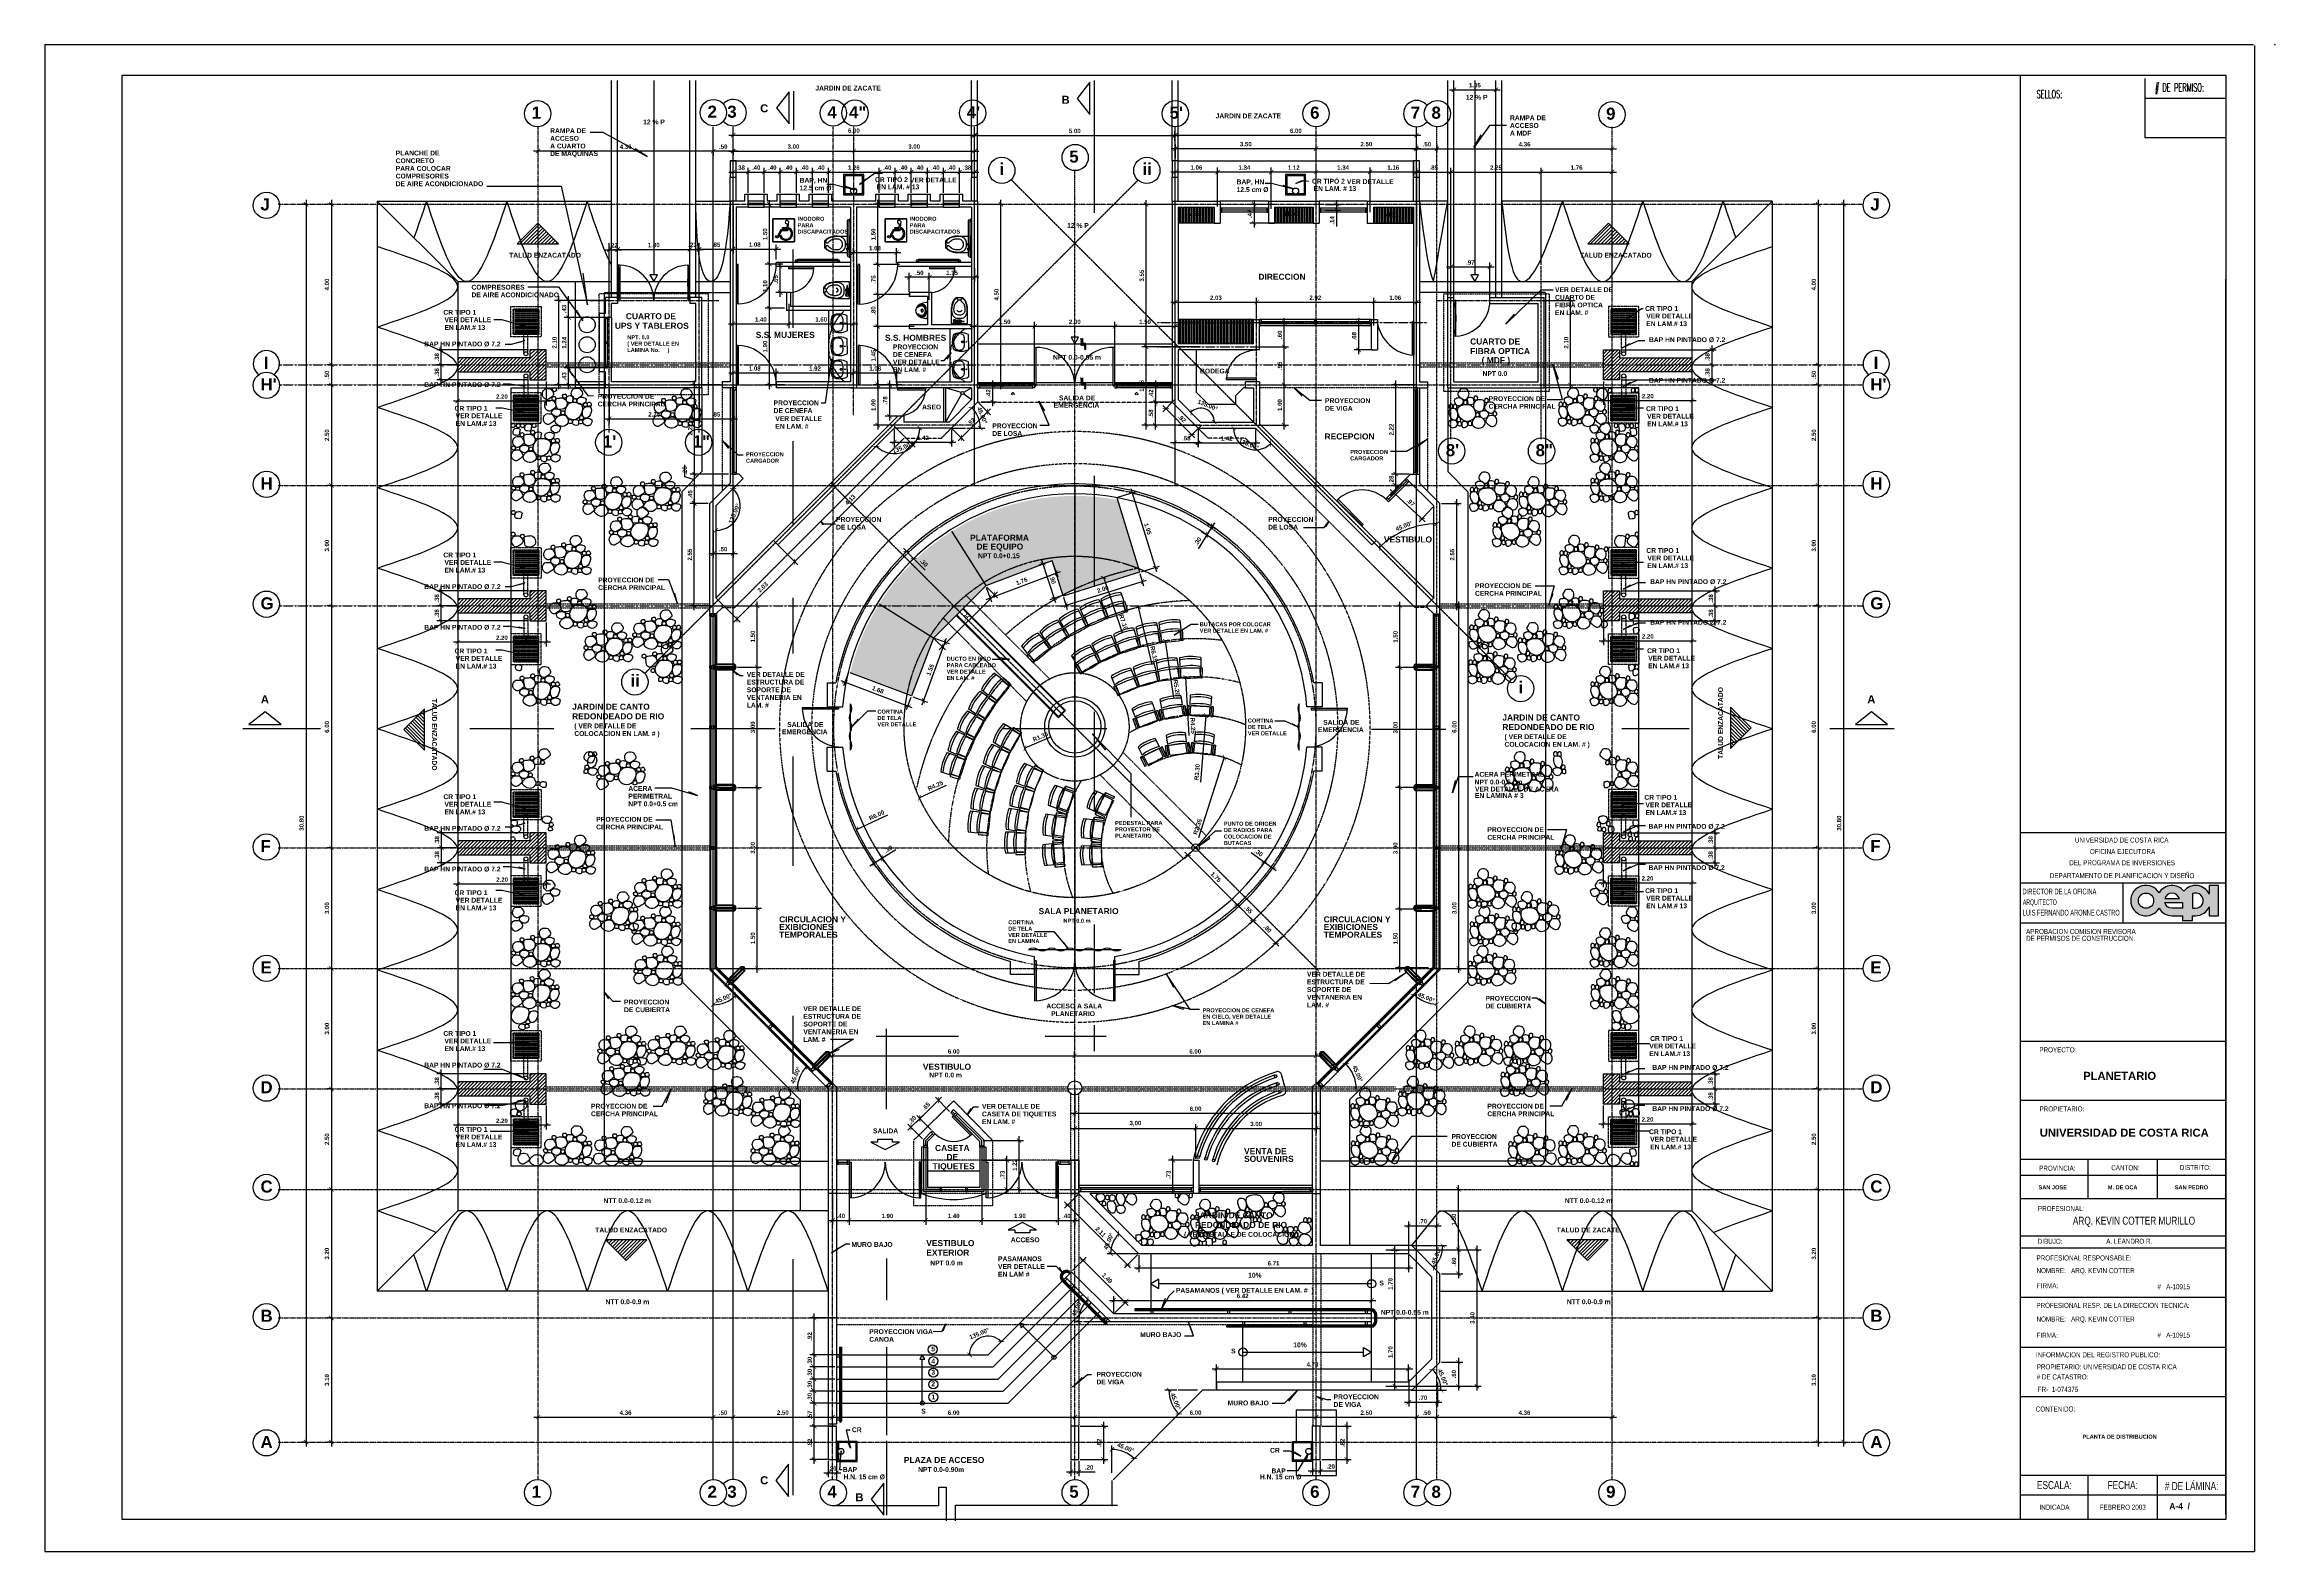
# Paper-space layout 'Layout1' of a CAD drawing. Extents: x -602 to 508, y -411 to 339.
# The model-space entities are those that its viewports show. They can reach past a viewport. Long polylines and large blocks are cut down to what shows.
import ezdxf
from ezdxf.enums import TextEntityAlignment as Align

# ---------------------------------------------------------------- set-up
doc = ezdxf.new("R2010")
doc.units = 0
doc.header["$MEASUREMENT"] = 0
for name, pattern in [('ACAD_ISO10W100', [18.5, 12, -3, 0.5, -3]), ('CENTER2', [1.125, 0.75, -0.125, 0.125, -0.125]), ('DASHDOTX2', [2, 1, -0.5, 0, -0.5]), ('DASHED2', [0.375, 0.25, -0.125]), ('HIDDEN', [0.375, 0.25, -0.125])]:
    doc.linetypes.add(name, pattern=pattern)
doc.layers.get('0').update_dxf_attribs({"linetype": 'CONTINUOUS'})
doc.layers.get('DEFPOINTS').update_dxf_attribs({"linetype": 'CONTINUOUS'})
for name, color, linetype in [('1', 6, 'CONTINUOUS'), ('2', 1, 'CONTINUOUS'), ('4', 3, 'CONTINUOUS'), ('6', 7, 'CONTINUOUS'), ('9', 1, 'DASHED2'), ('butacas', 1, 'CONTINUOUS'), ('CAJETIN', 1, 'CONTINUOUS'), ('columnas', 4, 'CONTINUOUS'), ('EJES', 6, 'CENTER2'), ('equipo', 5, 'CONTINUOUS'), ('escaleras', 1, 'CONTINUOUS'), ('LAM5$0$LAM-3$0$MARCO', 1, 'CONTINUOUS'), ('LAM5$0$LAM-3$0$TEXTO', 5, 'CONTINUOUS'), ('M-sanitarios', 1, 'CONTINUOUS'), ('METAL', 1, 'CONTINUOUS'), ('MUEBLES', 1, 'CONTINUOUS'), ('murosbajos', 3, 'CONTINUOUS'), ('MVIEW', 2, 'CONTINUOUS'), ('paredbaños', 5, 'CONTINUOUS'), ('paredes', 2, 'CONTINUOUS'), ('PISO', 9, 'CONTINUOUS'), ('pisoplanta', 1, 'CONTINUOUS'), ('PROYECCIONES', 6, 'HIDDEN'), ('PUERTAS', 1, 'CONTINUOUS'), ('talud', 5, 'CONTINUOUS'), ('texturas', 6, 'CONTINUOUS'), ('TUBERIA', 7, 'DASHDOTX2'), ('ventana', 1, 'CONTINUOUS'), ('ventanas', 1, 'CONTINUOUS'), ('vidrio', 6, 'CONTINUOUS')]:
    doc.layers.add(name, color=color, linetype=linetype)
doc.layers.get('MVIEW').off()
doc.styles.add('ALR4', font='sanssb__.ttf')
doc.styles.add('INFO', font='swisscl.ttf', dxfattribs={"height": 2.5})
doc.styles.add('LAM5$0$LAM-3$0$R1', font='romans.shx')
doc.dimstyles.new('1-50', dxfattribs={"dimscale": 0.6, "dimtxt": 0.18, "dimasz": 0.18, "dimexe": 0.18, "dimexo": 0.0625, "dimgap": 0.09, "dimtad": 1, "dimzin": 4, "dimdsep": 46, "dimtxsty": 'Standard', "dimblk1": 'ARCHTICK', "dimblk2": 'ARCHTICK', "dimsah": 1, "dimcen": 0.09, "dimdle": 0.18, "dimclrd": 6, "dimclre": 6, "dimclrt": 1, "dimadec": 0, "dimazin": 0, "dimtfac": 1, "dimtofl": 0, "dimtmove": 0, "dimatfit": 3, "dimldrblk": 'ARCHTICK', "dimfxl": 1, "dimtolj": 1, "dimtzin": 4, "dimarcsym": 0})

# ---------------------------------------------------------------- blocks, each defined once
blk = doc.blocks.new('WC-F1-P')
blk.add_line((-1.4, -23.3), (1.4, -23.3))
for points in [[(-8.2, -12.9, 0.049648), (-7.7, -18.1, 0.06346), (-6.4, -22, 0.103485), (-4.1, -25, 0.178458), (-2, -25.8), (2, -25.8, 0.178458), (4.1, -25, 0.103485), (6.4, -22, 0.06346), (7.7, -18.1, 0.049648), (8.2, -12.9), (8.2, 0), (-8.2, 0)], [(3.8, -24.6, 0.103485), (6, -21.8, 0.06346), (7.2, -18, 0.049648), (7.8, -12.9, 0.075858), (7.3, -9.9, 0.086069), (6.1, -7.5, 0.105985), (4.1, -5.8, 0.126201), (2, -5.3), (-2, -5.3, 0.126201), (-4.1, -5.8, 0.105985), (-6.1, -7.5, 0.086069), (-7.3, -9.9, 0.075858), (-7.8, -12.9, 0.049648), (-7.2, -18, 0.06346), (-6, -21.8, 0.103485), (-3.8, -24.6, 0.097511), (-3.2, -24.8, 0.09808), (-2.6, -24.8, 0.098895), (-2, -24.6, 0.099479), (-1.6, -24.2, 0.099479), (-1.4, -23.6, 0.098895), (-1.4, -23, 0.09808), (-1.6, -22.5, 0.097511), (-2, -22, -0.102445), (-3.9, -20.2, -0.077884), (-5, -17.5, -0.065096), (-5.5, -14.2, -0.024284), (-5.4, -12.9, -0.115331), (-5, -11.2, -0.103946), (-3.8, -9.7, -0.091071), (-2.1, -8.7, -0.083675), (0, -8.4, -0.083675), (2.1, -8.7, -0.091071), (3.8, -9.7, -0.103946), (5, -11.2, -0.115331), (5.4, -12.9, -0.024284), (5.5, -14.2, -0.065096), (5, -17.5, -0.077884), (3.9, -20.2, -0.102445), (2, -22, 0.097511), (1.6, -22.5, 0.09808), (1.4, -23, 0.098895), (1.4, -23.6, 0.099479), (1.6, -24.2, 0.099479), (2, -24.6, 0.098895), (2.6, -24.8, 0.09808), (3.2, -24.8, 0.097511)]]:
    blk.add_lwpolyline(points, format="xyb", close=True)
blk.add_lwpolyline([(-2, -13.4, -0.111064), (-1.9, -12.8, -0.102841), (-1.4, -12.2, -0.093011), (-0.8, -11.8, -0.087082), (0, -11.7, -0.087082), (0.8, -11.8, -0.093011), (1.4, -12.2, -0.102841), (1.9, -12.8, -0.111064), (2, -13.4, -0.111064)], format="xyb")
blk.add_circle((0, -2.3), 1)
blk = doc.blocks.new('FVALV1-P')
for p, q in [((-2.4, 0.1), (-4.6, 0.1)), ((-2.3, 0.6), (-2.3, -0.6)), ((-2.3, 0.6), (-1.6, 0.6)), ((1.4, 1), (1.9, 1)), ((1.9, 1), (1.9, -1)), ((1.9, 0.9), (2.4, 0.9)), ((2.9, 1), (2.4, 1)), ((2.4, 1), (2.4, -1)), ((2.9, 0), (2.4, 0)), ((2.9, 1), (2.9, -1)), ((2.9, 0.9), (5.8, 0.9)), ((6.2, 2.2), (3.2, 2.2)), ((3.2, 2.2), (3.2, 1.8)), ((3.8, 1.6), (3.8, 0.9)), ((3.9, 1.6), (3.9, 1.1)), ((4, 1), (4.5, 1)), ((4.6, 1.5), (4.6, 1.1)), ((4.9, 1.5), (4.9, 1.1)), ((5, 1), (5.5, 1)), ((5.6, 1.6), (5.6, 1.1)), ((5.8, 1.6), (5.8, 0.9)), ((6.2, 2.2), (6.2, 1.8)), ((-2.4, -0.1), (-4.6, -0.1)), ((-2.3, -0.6), (-1.6, -0.6)), ((1.4, -1), (1.9, -1)), ((1.9, -0.9), (2.4, -0.9)), ((2.9, -1), (2.4, -1)), ((2.9, -0.9), (5.8, -0.9)), ((3.8, -0.9), (3.8, -1.4)), ((3.9, -1.2), (3.9, -1.4)), ((4, -1.1), (4.5, -1.1)), ((4.6, -1.2), (4.6, -1.6)), ((4.9, -1.2), (4.9, -1.6)), ((5, -1.1), (5.5, -1.1)), ((5.6, -1.2), (5.6, -1.4)), ((5.8, -0.9), (5.8, -1.4))]:
    blk.add_line(p, q)
blk.add_lwpolyline([(1, 0), (0.5, 0.9), (-0.5, 0.9), (-1, 0), (-0.5, -0.9), (0.5, -0.9)], close=True)
for radius in [1.75, 1, 0.342]:
    blk.add_circle((0, 0), radius)
for centre, radius, start, end in [((-4.6, 0), 0.125, 90, 270), ((-2.4, 0.2), 0.125, 270, 360), ((4.8, 6.1), 4.63, 251.0754, 288.9246), ((5.1, 0), 1.63, 147.7958, 212.2042), ((4, 1.1), 0.125, 180, 270), ((4.5, 1.1), 0.125, 270, 360), ((5, 1.1), 0.125, 180, 270), ((5.5, 1.1), 0.125, 270, 360), ((4.4, 0), 1.62, 327.7952, 32.2048), ((-2.4, -0.3), 0.125, 0, 90), ((4.8, 0.5), 2.12, 241.9275, 298.0725), ((4, -1.2), 0.125, 90, 180), ((4.5, -1.2), 0.125, 0, 90), ((5, -1.2), 0.125, 90, 180), ((5.5, -1.2), 0.125, 0, 90)]:
    blk.add_arc(centre, radius, start, end)
blk = doc.blocks.new('fluxometro')
at = {"xscale": 0.02499999999997726, "yscale": 0.02499999999997726, "zscale": 0.02499999999997726, "rotation": 180}
for name, p in [('WC-F1-P', (0, 0)), ('FVALV1-P', (0, 0.058))]:
    blk.add_blockref(name, p, dxfattribs=at)
blk = doc.blocks.new('LAVATORIO_11')
at = {"color": 0, "linetype": 'ByBlock'}
for p, q in [((0.01, 0), (-0.27, 0)), ((0, 0), (0.291, 0))]:
    blk.add_line(p, q, dxfattribs=at)
for centre, radius in [((0.008, -0.217), 0.0358), ((0.008, -0.217), 0.0267), ((0.008, -0.077), 0.0128)]:
    blk.add_circle(centre, radius, dxfattribs=at)
for centre, radius, start, end in [((0.257, -0.272), 0.593, 152.69541, 205.55832), ((-0.236, -0.272), 0.593, 334.44168, 27.3056), ((-0.108, -0.345), 0.191, 168.04129, 247.66527), ((-0.054, -0.329), 0.242, 152.90997, 174.33419), ((-0.206, -0.49), 0.0809, 207.71381, 249.54053), ((-0.146, -0.297), 0.146, 99.46756, 147.81044), ((0.01, 0.367), 0.964, 255.28146, 284.71854), ((0.005, 0.037), 0.589, 251.57783, 288.42217), ((-0.023, -0.992), 0.852, 87.95286, 99.98316), ((0.033, -0.992), 0.852, 80.01684, 92.04714), ((0.157, -0.297), 0.146, 32.18956, 80.53244), ((0.119, -0.345), 0.191, 292.33473, 11.95871), ((0.227, -0.49), 0.0809, 290.45947, 332.28619), ((0.065, -0.329), 0.242, 5.66581, 27.09003)]:
    blk.add_arc(centre, radius, start, end, dxfattribs=at)
blk = doc.blocks.new('inod-minusv.')
at = {"layer": 'M-sanitarios'}
for p, q in [((0.037, 0.319), (0.037, 1.331)), ((0.094, 1.369), (0.075, 1.369)), ((0.094, 1.331), (0.075, 1.331)), ((0.075, 0.319), (0.075, 1.331)), ((0.094, 1.312), (0.094, 1.387)), ((0.112, 1.387), (0.094, 1.387)), ((0.112, 1.312), (0.094, 1.312)), ((-0.9, 0.019), (-0.975, 0.019)), ((-0.975, 0), (-0.975, 0.019)), ((-0.956, 0.019), (-0.956, 0.037)), ((-0.056, 0.075), (-0.919, 0.075)), ((-0.919, 0.019), (-0.919, 0.037)), ((-0.056, 0.037), (-0.919, 0.037)), ((-0.9, 0), (-0.9, 0.019)), ((-0.301, 0.081), (-0.289, 0.081)), ((-0.301, 0.031), (-0.289, 0.031)), ((-0.289, 0.075), (-0.289, 0.081)), ((-0.289, 0.078), (-0.277, 0.078)), ((-0.289, 0.031), (-0.289, 0.037)), ((-0.289, 0.035), (-0.277, 0.035)), ((-0.264, 0.081), (-0.277, 0.081)), ((-0.277, 0.075), (-0.277, 0.081)), ((-0.277, 0.031), (-0.277, 0.037)), ((-0.264, 0.031), (-0.277, 0.031)), ((-0.264, 0.075), (-0.264, 0.081)), ((-0.264, 0.078), (-0.194, 0.078)), ((-0.264, 0.031), (-0.264, 0.037)), ((-0.264, 0.035), (-0.194, 0.035)), ((-0.256, 0), (-0.256, 0.012)), ((-0.244, 0.078), (-0.244, 0.09)), ((-0.244, 0.016), (-0.244, 0.035)), ((-0.241, 0.087), (-0.241, 0.092)), ((-0.241, 0.017), (-0.241, 0.028)), ((-0.238, 0.084), (-0.225, 0.084)), ((-0.238, 0.031), (-0.225, 0.031)), ((-0.222, 0.087), (-0.222, 0.097)), ((-0.222, 0.019), (-0.222, 0.028)), ((-0.216, 0.087), (-0.216, 0.097)), ((-0.216, 0.019), (-0.216, 0.028)), ((-0.213, 0.084), (-0.2, 0.084)), ((-0.213, 0.031), (-0.2, 0.031)), ((-0.197, 0.087), (-0.197, 0.092)), ((-0.197, 0.017), (-0.197, 0.028)), ((-0.194, 0.078), (-0.194, 0.09)), ((-0.194, 0.016), (-0.194, 0.035)), ((-0.181, 0), (-0.181, 0.012)), ((-0.075, 0), (-0.075, 0.019)), ((0, 0.019), (-0.075, 0.019)), ((-0.056, 0.019), (-0.056, 0.037)), ((-0.019, 0.019), (-0.019, 0.037)), ((0, 0), (0, 0.019)), ((0.094, 0.319), (0.075, 0.319)), ((0.094, 0.281), (0.075, 0.281)), ((0.112, 0.337), (0.094, 0.337)), ((0.094, 0.262), (0.094, 0.337)), ((0.112, 0.262), (0.094, 0.262)), ((-0.181, 0), (-0.256, 0))]:
    blk.add_line(p, q, dxfattribs=at)
for points in [[(-0.131, 0.322, 0.049648), (-0.144, 0.452, 0.06346), (-0.177, 0.549, 0.103485), (-0.235, 0.624, 0.178458), (-0.288, 0.644), (-0.388, 0.644, 0.178458), (-0.44, 0.624, 0.103485), (-0.498, 0.549, 0.06346), (-0.531, 0.452, 0.049648), (-0.544, 0.322), (-0.544, 0.075)], [(-0.544, 0.322, -0.049648), (-0.531, 0.452, -0.06346), (-0.498, 0.549, -0.103485), (-0.44, 0.624, -0.178458), (-0.388, 0.644), (-0.288, 0.644, -0.178458), (-0.235, 0.624, -0.103485), (-0.177, 0.549, -0.06346), (-0.144, 0.452, -0.049648), (-0.131, 0.322), (-0.131, 0.075)], [(-0.131, 0.037), (-0.131, 0), (-0.544, 0), (-0.544, 0.037, -0.049648)]]:
    blk.add_lwpolyline(points, format="xyb", dxfattribs=at)
blk.add_lwpolyline([(-0.243, 0.615, -0.103485), (-0.188, 0.544, -0.06346), (-0.156, 0.45, -0.049648), (-0.144, 0.322, -0.075858), (-0.155, 0.247, -0.086069), (-0.186, 0.187, -0.105985), (-0.235, 0.145, -0.126201), (-0.288, 0.131), (-0.388, 0.131, -0.126201), (-0.44, 0.145, -0.105985), (-0.489, 0.187, -0.086069), (-0.52, 0.247, -0.075858), (-0.531, 0.322, -0.049648), (-0.519, 0.45, -0.06346), (-0.487, 0.544, -0.103485), (-0.432, 0.615, -0.097511), (-0.418, 0.621, -0.09808), (-0.403, 0.621, -0.098895), (-0.389, 0.615, -0.099479), (-0.378, 0.605, -0.099479), (-0.372, 0.591, -0.098895), (-0.372, 0.575, -0.09808), (-0.378, 0.561, -0.097511), (-0.389, 0.55, 0.102445), (-0.434, 0.504, 0.077884), (-0.463, 0.439, 0.065096), (-0.474, 0.354, 0.024284), (-0.473, 0.322, 0.115331), (-0.463, 0.28, 0.103946), (-0.433, 0.242, 0.091071), (-0.39, 0.218, 0.083675), (-0.338, 0.209, 0.083675), (-0.285, 0.218, 0.091071), (-0.242, 0.242, 0.103946), (-0.212, 0.28, 0.115331), (-0.202, 0.322, 0.024284), (-0.201, 0.354, 0.065096), (-0.212, 0.439, 0.077884), (-0.241, 0.504, 0.102445), (-0.286, 0.55, -0.097511), (-0.297, 0.561, -0.09808), (-0.303, 0.575, -0.098895), (-0.303, 0.591, -0.099479), (-0.297, 0.605, -0.099479), (-0.286, 0.615, -0.098895), (-0.272, 0.621, -0.09808), (-0.257, 0.621, -0.097511)], format="xyb", close=True, dxfattribs=at)
for points in [[(-0.352, 0.075), (-0.35, 0.078), (-0.325, 0.078), (-0.323, 0.075)], [(-0.323, 0.037), (-0.325, 0.035), (-0.35, 0.035), (-0.352, 0.037)]]:
    blk.add_lwpolyline(points, dxfattribs=at)
for centre, radius, start, end in [((0.075, 1.331), 0.0375, 90, 180), ((-0.919, 0.037), 0.0375, 90, 180), ((-0.338, 0.056), 0.0437, 25.3769, 154.6231), ((-0.338, 0.056), 0.0438, 205.3769, 334.6231), ((-0.338, 0.056), 0.025, 48.5904, 131.4096), ((-0.338, 0.056), 0.025, 228.5904, 311.4096), ((-0.219, -0.097), 0.116, 71.0754, 108.9246), ((-0.209, 0.056), 0.0406, 147.7958, 152.5136), ((-0.209, 0.056), 0.0406, 207.4864, 212.2042), ((-0.219, 0.044), 0.0531, 61.9275, 118.0725), ((-0.238, 0.087), 0.00312, 180, 270), ((-0.238, 0.028), 0.00313, 90, 180), ((-0.225, 0.087), 0.00312, 270, 0), ((-0.225, 0.028), 0.00313, 0, 90), ((-0.213, 0.087), 0.00312, 180, 270), ((-0.213, 0.028), 0.00312, 90, 180), ((-0.2, 0.087), 0.00313, 270, 360), ((-0.2, 0.028), 0.00312, 360, 90), ((-0.228, 0.056), 0.0406, 27.4869, 32.2048), ((-0.228, 0.056), 0.0406, 327.7952, 332.5131), ((-0.056, 0.037), 0.0375, 0, 90), ((0.075, 0.319), 0.0375, 180, 270)]:
    blk.add_arc(centre, radius, start, end, dxfattribs=at)
blk = doc.blocks.new('mingitorio')
at = {"layer": 'M-sanitarios'}
for p, q in [((-0.2, 0), (0, 0)), ((0.2, 0), (0, 0)), ((-0.017, -0.059), (-0.017, -0.039)), ((-0.017, -0.039), (0.017, -0.039)), ((-0.017, -0.059), (0.017, -0.059)), ((0.017, -0.059), (0.017, -0.039))]:
    blk.add_line(p, q, dxfattribs=at)
for centre, radius, start, end in [((0.2, 0), 0.4, 180, 202.7554), ((-0.2, 0), 0.4, 337.2446, 0), ((0.108, -0.039), 0.3, 202.7554, 224.0645), ((-0.079, -0.112), 0.075, 100.2235, 201.4058), ((0.074, -0.052), 0.24, 201.4058, 228.8431), ((0.014, -0.126), 0.145, 169.5329, 234.3331), ((-0.054, -0.113), 0.075, 105.5014, 169.5329), ((-0.015, -0.141), 0.1, 162.0283, 180.7764), ((0.085, -0.14), 0.2, 180.7764, 192.5159), ((-0.034, -0.135), 0.08, 85.5164, 162.0283), ((-0.012, -0.162), 0.1, 192.5159, 233.4907), ((0, -0.143), 0.15, 224.0645, 270), ((0, -0.55), 0.52, 90, 100.2235), ((-0.042, -0.156), 0.12, 78.4942, 105.5014), ((0, -0.13), 0.0325, 90, 270), ((0, 0.293), 0.35, 265.5164, 267.216), ((0, -0.13), 0.025, 90, 270), ((-0.017, -0.033), 0.006, 258.4942, 270), ((0, -0.55), 0.52, 79.7765, 90), ((0, -0.13), 0.0325, 270, 90), ((0, -0.13), 0.025, 270, 90), ((0, -0.143), 0.15, 270, 315.9355), ((0.042, -0.156), 0.12, 74.4986, 102.0896), ((0, 0.293), 0.35, 272.784, 274.4836), ((0.034, -0.135), 0.08, 17.9717, 94.4836), ((-0.014, -0.126), 0.145, 305.6669, 10.4671), ((0.012, -0.162), 0.1, 306.5093, 347.4841), ((0.054, -0.113), 0.075, 10.4671, 74.4986), ((-0.074, -0.052), 0.24, 311.1569, 338.5942), ((0.079, -0.112), 0.075, 338.5942, 79.7765), ((-0.108, -0.039), 0.3, 315.9355, 337.2446), ((0.015, -0.141), 0.1, 359.2236, 17.9717), ((-0.085, -0.14), 0.2, 347.4841, 359.2236)]:
    blk.add_arc(centre, radius, start, end, dxfattribs=at)
blk = doc.blocks.new('apoymuro-cortina')
at = {"layer": 'vidrio', "color": 1, "linetype": 'Continuous'}
for p, q in [((0, 0), (-0.099, 0)), ((0, -0.057), (0, 0)), ((-0.125, -0.001), (-0.125, -0.057)), ((-0.119, 0), (-0.124, 0)), ((-0.124, -0.057), (-0.119, -0.057)), ((-0.122, -0.01), (-0.122, -0.003)), ((-0.122, -0.032), (-0.122, -0.013)), ((-0.096, -0.032), (-0.122, -0.032)), ((-0.122, -0.035), (-0.096, -0.035)), ((-0.122, -0.044), (-0.122, -0.035)), ((-0.122, -0.054), (-0.122, -0.048)), ((-0.121, -0.003), (-0.12, -0.003)), ((-0.12, -0.01), (-0.121, -0.01)), ((-0.121, -0.013), (-0.119, -0.013)), ((-0.119, -0.045), (-0.121, -0.045)), ((-0.121, -0.047), (-0.12, -0.047)), ((-0.12, -0.055), (-0.121, -0.055)), ((-0.12, -0.003), (-0.12, -0.004)), ((-0.12, -0.009), (-0.12, -0.01)), ((-0.12, -0.047), (-0.12, -0.048)), ((-0.12, -0.054), (-0.12, -0.055)), ((-0.119, -0.004), (-0.119, -0.001)), ((-0.119, -0.012), (-0.119, -0.009)), ((-0.119, -0.048), (-0.119, -0.045)), ((-0.119, -0.057), (-0.119, -0.054)), ((-0.1, -0.001), (-0.1, -0.004)), ((-0.1, -0.009), (-0.1, -0.012)), ((-0.1, -0.045), (-0.1, -0.048)), ((-0.1, -0.054), (-0.1, -0.057)), ((-0.099, -0.013), (-0.097, -0.013)), ((-0.097, -0.045), (-0.099, -0.045)), ((-0.099, -0.057), (-0.094, -0.057)), ((-0.098, -0.003), (-0.097, -0.003)), ((-0.098, -0.004), (-0.098, -0.003)), ((-0.098, -0.01), (-0.098, -0.009)), ((-0.097, -0.01), (-0.098, -0.01)), ((-0.098, -0.047), (-0.097, -0.047)), ((-0.098, -0.048), (-0.098, -0.047)), ((-0.098, -0.055), (-0.098, -0.054)), ((-0.097, -0.055), (-0.098, -0.055)), ((-0.096, -0.003), (-0.096, -0.01)), ((-0.096, -0.013), (-0.096, -0.032)), ((-0.096, -0.035), (-0.096, -0.044)), ((-0.096, -0.048), (-0.096, -0.054)), ((-0.094, -0.057), (0, -0.057)), ((-0.093, -0.003), (-0.093, -0.054)), ((-0.004, -0.003), (-0.093, -0.003)), ((-0.093, -0.055), (-0.004, -0.055)), ((-0.003, -0.054), (-0.003, -0.003))]:
    blk.add_line(p, q, dxfattribs=at)
at = {"layer": 'vidrio', "linetype": 'Continuous'}
for p, q in [((-0.04, 0.002), (-0.04, 0.005)), ((-0.04, 0.005), (0.031, 0.005)), ((0.027, 0.002), (-0.04, 0.002)), ((-0.032, 0.006), (-0.032, 0.008)), ((-0.032, 0.008), (-0.006, 0.008)), ((-0.006, 0.006), (-0.032, 0.006)), ((-0.009, 0.01), (-0.029, 0.01)), ((-0.029, 0.01), (-0.029, 0.008)), ((-0.029, 0.008), (-0.009, 0.008)), ((-0.028, 0.011), (-0.028, 0.02)), ((-0.026, 0.021), (-0.011, 0.021)), ((-0.011, 0.011), (-0.026, 0.011)), ((-0.024, 0.02), (-0.024, 0.011)), ((-0.015, 0.021), (-0.023, 0.021)), ((-0.014, 0.011), (-0.014, 0.02)), ((-0.009, 0.02), (-0.009, 0.011)), ((-0.009, 0.008), (-0.009, 0.01)), ((-0.006, 0.008), (-0.006, 0.006)), ((0.027, -0.059), (0.027, 0.002)), ((0.031, -0.063), (0.031, 0.005)), ((-0.105, -0.044), (-0.113, -0.044)), ((-0.04, -0.059), (0.027, -0.059)), ((-0.04, -0.063), (-0.04, -0.059)), ((0.031, -0.063), (-0.04, -0.063)), ((-0.032, -0.063), (-0.032, -0.065)), ((-0.006, -0.063), (-0.032, -0.063)), ((-0.032, -0.065), (-0.006, -0.065)), ((-0.029, -0.068), (-0.029, -0.065)), ((-0.029, -0.065), (-0.009, -0.065)), ((-0.009, -0.068), (-0.029, -0.068)), ((-0.028, -0.069), (-0.028, -0.078)), ((-0.011, -0.068), (-0.026, -0.068)), ((-0.026, -0.078), (-0.011, -0.078)), ((-0.013, -0.005), (-0.025, -0.005)), ((-0.025, -0.005), (-0.025, -0.052)), ((-0.025, -0.052), (-0.013, -0.052)), ((-0.025, -0.083), (-0.025, -0.078)), ((-0.013, -0.079), (-0.025, -0.079)), ((-0.013, -0.081), (-0.025, -0.081)), ((-0.025, -0.083), (-0.024, -0.084)), ((-0.013, -0.083), (-0.025, -0.083)), ((-0.024, -0.078), (-0.024, -0.069)), ((-0.014, -0.084), (-0.024, -0.084)), ((-0.015, -0.078), (-0.023, -0.078)), ((-0.015, -0.08), (-0.023, -0.08)), ((-0.015, -0.082), (-0.023, -0.082)), ((-0.019, -0.084), (-0.019, -0.084)), ((-0.014, -0.069), (-0.014, -0.078)), ((-0.013, -0.083), (-0.014, -0.084)), ((-0.013, -0.052), (-0.013, -0.005)), ((-0.013, -0.083), (-0.013, -0.078)), ((-0.009, -0.065), (-0.009, -0.068)), ((-0.009, -0.078), (-0.009, -0.069)), ((-0.006, -0.065), (-0.006, -0.063))]:
    blk.add_line(p, q, dxfattribs=at)
at = {"layer": 'vidrio', "color": 1, "linetype": 'Continuous', "extrusion": (0, 0, -1)}
for centre, major_axis, start_param, end_param in [((-0.099, -0.001), (0.000451, -0.000451), 2.356194, 3.926991), ((-0.124, -0.001), (0.000451, -0.000451), 2.356194, 3.926991), ((-0.124, -0.057), (0.000451, 0.000451), 2.356194, 3.926991), ((-0.121, -0.003), (0.000451, -0.000451), 2.356194, 3.926991), ((-0.121, -0.01), (0.000451, 0.000451), 2.356194, 3.926991), ((-0.121, -0.013), (0.000451, -0.000451), 2.356194, 3.926991), ((-0.121, -0.044), (0.000451, 0.000451), 2.356194, 3.926991), ((-0.121, -0.048), (0.000451, -0.000451), 2.356194, 3.926991), ((-0.121, -0.054), (0.000451, 0.000451), 2.356194, 3.926991), ((-0.119, -0.004), (0.000451, 0.000451), 2.356194, 3.926991), ((-0.119, -0.009), (0.000451, -0.000451), 2.356194, 3.926991), ((-0.119, -0.048), (0.000451, 0.000451), 2.356194, 3.926991), ((-0.119, -0.054), (0.000451, -0.000451), 2.356194, 3.926991), ((-0.119, -0.001), (0.000451, -0.000451), 3.926991, 5.497787), ((-0.119, -0.004), (0.000451, -0.000451), -0.785398, 0.785398), ((-0.119, -0.009), (0.000451, -0.000451), 3.926991, 5.497787), ((-0.119, -0.012), (0.000451, -0.000451), -0.785398, 0.785398), ((-0.119, -0.045), (0.000451, -0.000451), 3.926991, 5.497787), ((-0.119, -0.048), (0.000451, -0.000451), -0.785398, 0.785398), ((-0.119, -0.054), (0.000451, -0.000451), 3.926991, 5.497787), ((-0.119, -0.057), (0.000451, -0.000451), -0.785398, 0.785398), ((-0.099, -0.004), (0.000451, 0.000451), 2.356194, 3.926991), ((-0.099, -0.009), (0.000451, -0.000451), 2.356194, 3.926991), ((-0.099, -0.012), (0.000451, 0.000451), 2.356194, 3.926991), ((-0.099, -0.045), (0.000451, -0.000451), 2.356194, 3.926991), ((-0.099, -0.048), (0.000451, 0.000451), 2.356194, 3.926991), ((-0.099, -0.054), (0.000451, -0.000451), 2.356194, 3.926991), ((-0.099, -0.057), (0.000451, 0.000451), 2.356194, 3.926991), ((-0.099, -0.004), (0.000451, -0.000451), -0.785398, 0.785398), ((-0.099, -0.009), (0.000451, -0.000451), 3.926991, 5.497787), ((-0.099, -0.048), (0.000451, -0.000451), -0.785398, 0.785398), ((-0.099, -0.054), (0.000451, -0.000451), 3.926991, 5.497787), ((-0.097, -0.003), (0.000451, 0.000451), 5.497787, 7.068583), ((-0.097, -0.01), (0.000451, -0.000451), -0.785398, 0.785398), ((-0.097, -0.013), (0.000451, -0.000451), 3.926991, 5.497787), ((-0.097, -0.044), (0.000451, -0.000451), -0.785398, 0.785398), ((-0.097, -0.048), (0.000451, 0.000451), 5.497787, 7.068583), ((-0.093, -0.003), (0.000361, 0.000361), 3.926991, 5.497787), ((-0.093, -0.054), (0.000361, 0.000361), 2.356194, 3.926991)]:
    blk.add_ellipse(centre, major_axis=major_axis, ratio=1, start_param=start_param, end_param=end_param, dxfattribs=at)
at = {"layer": 'vidrio', "linetype": 'Continuous', "extrusion": (0, 0, -1)}
for centre, major_axis, start_param, end_param in [((-0.026, 0.016), (0.00325, -0.00325), 3.399063, 4.454918), ((-0.026, 0.015), (0.00325, -0.00325), 0.257471, 1.313326), ((-0.019, 0), (0.0144, -0.0144), 3.678281, 4.175701), ((-0.019, 0.031), (0.0144, 0.0144), 2.107484, 2.604904), ((-0.011, 0.016), (0.00325, -0.00325), 3.399063, 4.454918), ((-0.011, 0.015), (0.00325, -0.00325), 0.257471, 1.313326), ((-0.026, -0.073), (0.00325, 0.00325), 4.96986, 6.025715), ((-0.026, -0.074), (0.00325, 0.00325), 1.828267, 2.884122), ((-0.019, -0.088), (0.0144, 0.0144), 5.249077, 5.746497), ((-0.019, -0.058), (0.0144, -0.0144), 0.536688, 1.034108), ((-0.011, -0.073), (0.00325, 0.00325), 4.96986, 6.025715), ((-0.011, -0.074), (0.00325, 0.00325), 1.828267, 2.884122)]:
    blk.add_ellipse(centre, major_axis=major_axis, ratio=1, start_param=start_param, end_param=end_param, dxfattribs=at)
at = {"layer": 'vidrio', "color": 5, "linetype": 'Continuous', "extrusion": (0, 0, -1)}
for centre, major_axis, start_param, end_param in [((-0.004, -0.003), (0.000361, -0.000361), 3.926991, 5.497787), ((-0.004, -0.054), (0.000361, 0.000361), 0.785398, 2.356194)]:
    blk.add_ellipse(centre, major_axis=major_axis, ratio=1, start_param=start_param, end_param=end_param, dxfattribs=at)
blk = doc.blocks.new('butacas')
at = {"layer": 'butacas'}
for p, q in [((1.147, 3.343), (1.216, 3.127)), ((0.075, 2.932), (0.182, 2.732)), ((0.123, 2.956), (0.213, 2.747)), ((0.606, 3.164), (0.696, 2.955)), ((0.647, 3.182), (0.716, 2.966)), ((0.689, 2.908), (0.778, 2.701)), ((0.835, 2.723), (0.764, 2.936)), ((1.192, 3.078), (1.262, 2.864)), ((-0.917, 2.333), (-0.775, 2.156)), ((-0.873, 2.365), (-0.748, 2.176)), ((-0.434, 2.655), (-0.309, 2.465)), ((-0.388, 2.682), (-0.28, 2.483)), ((-0.307, 2.417), (-0.183, 2.229)), ((-0.131, 2.26), (-0.238, 2.458)), ((0.18, 2.684), (0.287, 2.486)), ((0.342, 2.513), (0.253, 2.719)), ((0.906, 2.277), (0.998, 2.07)), ((0.961, 2.298), (1.032, 2.083)), ((1.46, 2.462), (1.531, 2.246)), ((1.518, 2.477), (1.565, 2.255)), ((2.031, 2.588), (2.079, 2.366)), ((2.063, 2.32), (2.11, 2.1)), ((2.09, 2.597), (2.114, 2.372)), ((2.168, 2.11), (2.144, 2.333)), ((2.612, 2.654), (2.636, 2.429)), ((2.616, 2.385), (2.64, 2.161)), ((-1.328, 2.006), (-1.186, 1.828)), ((-1.2, 1.78), (-1.035, 1.592)), ((-1.001, 1.636), (-1.141, 1.812)), ((-0.769, 2.108), (-0.629, 1.932)), ((-0.58, 1.967), (-0.704, 2.155)), ((-0.081, 1.773), (0.032, 1.576)), ((0.373, 2.036), (0.487, 1.839)), ((0.426, 2.062), (0.519, 1.855)), ((0.486, 1.791), (0.599, 1.596)), ((0.65, 1.623), (0.558, 1.828)), ((0.992, 2.022), (1.084, 1.816)), ((1.138, 1.837), (1.068, 2.051)), ((1.52, 2.199), (1.59, 1.985)), ((1.646, 2), (1.599, 2.22)), ((2.542, 1.711), (2.575, 1.486)), ((2.608, 1.716), (2.612, 1.489)), ((3.133, 1.726), (3.138, 1.499)), ((-1.995, 1.341), (-1.818, 1.199)), ((-1.801, 1.153), (-1.625, 1.013)), ((-1.769, 1.212), (-1.581, 1.047)), ((0.011, 1.529), (0.149, 1.32)), ((0.187, 1.358), (0.075, 1.553)), ((0.904, 1.255), (0.991, 1.046)), ((1.388, 1.459), (1.476, 1.249)), ((1.451, 1.48), (1.512, 1.262)), ((1.469, 1.202), (1.556, 0.994)), ((1.607, 1.012), (1.547, 1.229)), ((1.957, 1.621), (2.018, 1.403)), ((2.005, 1.356), (2.065, 1.139)), ((2.022, 1.635), (2.055, 1.41)), ((2.118, 1.151), (2.086, 1.373)), ((2.556, 1.442), (2.588, 1.219)), ((2.642, 1.224), (2.638, 1.449)), ((3.113, 1.458), (3.117, 1.233)), ((-2.355, 0.886), (-2.166, 0.761)), ((-2.323, 0.93), (-2.146, 0.789)), ((-2.146, 0.717), (-1.958, 0.593)), ((-1.922, 0.642), (-2.098, 0.782)), ((0.964, 1.002), (1.077, 0.778)), ((1.118, 0.81), (1.031, 1.018)), ((1.917, 0.628), (1.993, 0.414)), ((2.118, 0.681), (2.157, 0.457)), ((2.635, 0.772), (2.675, 0.549)), ((2.873, 0.787), (2.861, 0.56)), ((3.398, 0.759), (3.386, 0.533)), ((-2.674, 0.402), (-2.474, 0.294)), ((-2.646, 0.449), (-2.457, 0.323)), ((-2.45, 0.252), (-2.252, 0.145)), ((-2.221, 0.197), (-2.408, 0.321)), ((-1.773, 0.081), (-1.576, -0.032)), ((1.422, 0.453), (1.498, 0.239)), ((1.448, 0.191), (2.061, 0.408)), ((1.448, 0.191), (1.532, -0.045)), ((1.61, -0.004), (1.535, 0.208)), ((1.983, 0.367), (2.058, 0.155)), ((2.061, 0.408), (2.145, 0.172)), ((2.101, 0.418), (2.741, 0.531)), ((2.101, 0.418), (2.145, 0.172)), ((2.228, 0.2), (2.189, 0.421)), ((2.657, 0.504), (2.696, 0.282)), ((2.741, 0.531), (2.785, 0.285)), ((2.798, 0.535), (2.785, 0.285)), ((2.798, 0.535), (3.447, 0.501)), ((2.873, 0.293), (2.884, 0.518)), ((3.359, 0.493), (3.347, 0.268)), ((3.447, 0.501), (3.434, 0.251)), ((-2.948, -0.108), (-2.74, -0.198)), ((-2.925, -0.059), (-2.725, -0.168)), ((-2.712, -0.238), (-2.506, -0.327)), ((-2.479, -0.273), (-2.677, -0.165)), ((-2.062, -0.426), (-1.855, -0.519)), ((-2.036, -0.373), (-1.839, -0.487)), ((-1.596, -0.599), (-1.791, -0.486)), ((-1.553, -0.075), (-1.358, -0.187)), ((-1.529, -0.011), (-1.32, -0.149)), ((1.575, -0.503), (1.676, -0.706)), ((1.633, -0.759), (2.17, -0.493)), ((2.001, -0.291), (2.101, -0.495)), ((2.097, -0.543), (2.197, -0.744)), ((2.17, -0.493), (2.281, -0.717)), ((2.247, -0.474), (2.841, -0.389)), ((2.247, -0.474), (2.282, -0.722)), ((2.272, -0.212), (2.305, -0.437)), ((2.367, -0.697), (2.335, -0.474)), ((2.743, -0.145), (2.775, -0.369)), ((2.756, -0.414), (2.788, -0.636)), ((2.841, -0.389), (2.876, -0.636)), ((2.904, -0.388), (2.876, -0.636)), ((2.904, -0.388), (3.5, -0.455)), ((2.965, -0.634), (2.99, -0.41)), ((2.995, -0.141), (2.969, -0.366)), ((3.412, -0.458), (3.387, -0.681)), ((3.467, -0.194), (3.442, -0.42)), ((3.5, -0.455), (3.473, -0.703)), ((-3.177, -0.64), (-2.962, -0.712)), ((-3.158, -0.59), (-2.949, -0.68)), ((-2.931, -0.749), (-2.717, -0.82)), ((-2.695, -0.763), (-2.902, -0.674)), ((-2.298, -0.961), (-2.083, -1.032)), ((-2.277, -0.906), (-2.07, -0.998)), ((-2.051, -1.068), (-1.837, -1.138)), ((-1.816, -1.084), (-2.022, -0.992)), ((-1.828, -0.558), (-1.623, -0.65)), ((-1.255, -0.904), (-1.046, -0.991)), ((-1.018, -1.031), (-0.81, -1.118)), ((-1.002, -0.964), (-0.778, -1.077)), ((1.633, -0.759), (1.744, -0.983)), ((1.816, -0.933), (1.716, -0.732)), ((-3.336, -1.115), (-3.121, -1.187)), ((-2.86, -1.247), (-3.073, -1.176)), ((-2.477, -1.518), (-2.255, -1.565)), ((-2.462, -1.46), (-2.246, -1.531)), ((-2.22, -1.599), (-2, -1.646)), ((-1.985, -1.59), (-2.199, -1.52)), ((-1.48, -1.451), (-1.262, -1.512)), ((-1.459, -1.388), (-1.249, -1.476)), ((-1.229, -1.547), (-1.012, -1.607)), ((-0.994, -1.556), (-1.202, -1.469)), ((-0.493, -1.45), (-0.279, -1.526)), ((-0.446, -2.09), (-0.231, -1.476)), ((-0.248, -1.563), (-0.036, -1.637)), ((-0.231, -1.476), (0.005, -1.559)), ((0.506, -2.175), (0.765, -1.634)), ((0.507, -1.58), (0.712, -1.677)), ((0.765, -1.634), (0.99, -1.741)), ((-2.597, -2.09), (-2.372, -2.114)), ((-2.588, -2.031), (-2.366, -2.079)), ((-2.333, -2.144), (-2.11, -2.168)), ((-2.1, -2.11), (-2.32, -2.063)), ((-1.635, -2.022), (-1.41, -2.055)), ((-1.621, -1.957), (-1.403, -2.018)), ((-1.373, -2.086), (-1.151, -2.118)), ((-1.139, -2.065), (-1.356, -2.005)), ((-0.72, -2.166), (-0.495, -2.197)), ((-0.667, -1.946), (-0.453, -2.021)), ((-0.545, -2.783), (-0.458, -2.139)), ((-0.458, -2.139), (-0.21, -2.172)), ((-0.446, -2.09), (-0.21, -2.172)), ((-0.193, -2.086), (-0.405, -2.011)), ((0.302, -2.009), (0.507, -2.106)), ((0.506, -2.175), (0.732, -2.283)), ((0.758, -2.199), (0.555, -2.102)), ((0.738, -1.718), (0.941, -1.815)), ((-2.654, -2.612), (-2.429, -2.636)), ((-2.161, -2.64), (-2.385, -2.616)), ((-1.716, -2.608), (-1.489, -2.612)), ((-1.711, -2.542), (-1.486, -2.575)), ((-1.449, -2.638), (-1.224, -2.642)), ((-1.219, -2.588), (-1.442, -2.556)), ((-0.79, -2.687), (-0.566, -2.717)), ((-0.298, -2.728), (-0.521, -2.698)), ((-0.457, -2.227), (-0.234, -2.257)), ((0.163, -2.751), (0.388, -2.779)), ((0.223, -2.279), (0.448, -2.308)), ((0.409, -2.845), (0.484, -2.249)), ((0.655, -2.788), (0.432, -2.759)), ((0.484, -2.249), (0.732, -2.281)), ((0.486, -2.338), (0.709, -2.366)), ((-1.726, -3.133), (-1.499, -3.138)), ((-1.233, -3.117), (-1.458, -3.113)), ((-0.795, -2.925), (-0.57, -2.904)), ((-0.547, -2.839), (-0.298, -2.816)), ((-0.487, -3.487), (-0.547, -2.839)), ((-0.545, -2.783), (-0.298, -2.816)), ((-0.526, -2.925), (-0.302, -2.905)), ((0.159, -2.958), (0.386, -2.949)), ((0.409, -2.845), (0.657, -2.876)), ((0.412, -2.886), (0.662, -2.876)), ((0.436, -3.485), (0.412, -2.886)), ((0.428, -2.973), (0.653, -2.964)), ((-0.747, -3.448), (-0.521, -3.427)), ((-0.487, -3.487), (-0.238, -3.464)), ((-0.258, -3.378), (-0.482, -3.398)), ((0.178, -3.433), (0.405, -3.424)), ((0.436, -3.485), (0.686, -3.475)), ((0.67, -3.388), (0.445, -3.397))]:
    blk.add_line(p, q, dxfattribs=at)
for centre, radius, start, end in [((0.743, 2.878), 0.0607, 87.5403, 134.021), ((7.247, 5.278), 6.957, 199.7917, 201.7696), ((-5.715, 0.359), 6.957, 19.7917, 21.7696), ((1.243, 3.044), 0.0607, 82.7048, 129.1855), ((7.926, 4.887), 6.957, 194.9562, 196.9341), ((-5.404, 1.078), 6.957, 14.9562, 16.9341), ((1.278, 2.921), 0.0607, 262.7048, 309.1855), ((-0.249, 2.398), 0.0607, 97.6717, 144.1525), ((5.731, 5.904), 6.957, 209.9231, 211.9011), ((-6.163, -1.218), 6.957, 29.9231, 31.9011), ((-0.183, 2.288), 0.0607, 277.6717, 324.1525), ((0.236, 2.66), 0.0607, 92.606, 139.0867), ((6.503, 5.624), 6.957, 204.8574, 206.8353), ((-5.974, -0.42), 6.957, 24.8574, 26.8353), ((0.292, 2.544), 0.0607, 272.606, 319.0867), ((0.789, 2.758), 0.0607, 267.5403, 314.021), ((1.571, 2.165), 0.0607, 81.9044, 128.3851), ((-5.103, 0.292), 6.957, 14.1558, 16.1337), ((2.111, 2.281), 0.0607, 75.9451, 122.4258), ((8.964, 3.325), 6.957, 188.1965, 190.1744), ((-4.722, 1.111), 6.957, 8.1965, 10.1744), ((2.659, 2.341), 0.0607, 69.9858, 116.4665), ((9.584, 2.667), 6.957, 182.2372, 184.2151), ((-4.258, 1.887), 6.957, 2.2372, 4.2151), ((-1.141, 1.75), 0.0607, 107.8032, 154.2839), ((4.129, 6.253), 6.957, 220.0546, 222.0325), ((-6.327, -2.85), 6.957, 40.0546, 42.0325), ((-0.709, 2.094), 0.0607, 102.7375, 149.2182), ((4.938, 6.114), 6.957, 214.9889, 216.9668), ((-6.281, -2.03), 6.957, 34.9889, 36.9668), ((-0.634, 1.99), 0.0607, 282.7375, 329.2182), ((0.543, 1.768), 0.0607, 93.823, 140.3037), ((6.745, 4.865), 6.957, 206.0744, 208.0523), ((-5.6, -1.443), 6.957, 26.0744, 28.0523), ((1.047, 1.994), 0.0607, 87.8637, 134.3444), ((7.537, 4.429), 6.957, 200.1151, 202.093), ((-5.397, -0.562), 6.957, 20.1151, 22.093), ((1.093, 1.874), 0.0607, 267.8637, 314.3444), ((8.279, 3.914), 6.957, 194.1558, 196.1337), ((1.605, 2.041), 0.0607, 261.9044, 308.3851), ((2.131, 2.155), 0.0607, 255.9451, 302.4258), ((2.666, 2.213), 0.0607, 249.9858, 296.4665), ((-1.74, 1.153), 0.0607, 115.568, 162.0487), ((2.874, 6.327), 6.957, 227.8194, 229.7973), ((-6.256, -4.105), 6.957, 47.8194, 49.7973), ((-1.057, 1.653), 0.0607, 287.8032, 334.2839), ((0.066, 1.492), 0.0607, 99.7823, 146.263), ((5.912, 5.216), 6.957, 212.0337, 214.0116), ((-5.711, -2.339), 6.957, 32.0337, 34.0116), ((0.136, 1.384), 0.0607, 279.7823, 326.263), ((0.602, 1.654), 0.0607, 273.823, 320.3037), ((1.523, 1.172), 0.0607, 85.9215, 132.4022), ((8.091, 3.387), 6.957, 198.1729, 200.1508), ((-5.004, -1.164), 6.957, 18.1729, 20.1508), ((2.054, 1.32), 0.0607, 78.6837, 125.1644), ((8.85, 2.689), 6.957, 190.9351, 192.913), ((-4.714, -0.175), 6.957, 10.9351, 12.913), ((2.081, 1.194), 0.0607, 258.6837, 305.1644), ((2.601, 1.4), 0.0607, 71.4459, 117.9266), ((9.514, 1.902), 6.957, 183.6973, 185.6753), ((2.611, 1.272), 0.0607, 251.4459, 297.9266), ((-4.303, 0.769), 6.957, 3.6973, 5.6753), ((10.074, 1.037), 6.957, 176.4595, 178.4375), ((3.147, 1.282), 0.0607, 244.2081, 290.6889), ((3.153, 1.41), 0.0607, 64.2081, 110.6889), ((-3.775, 1.655), 6.957, 356.4595, 358.4375), ((-2.084, 0.722), 0.0607, 120.6337, 167.1144), ((2.054, 6.283), 6.957, 232.8851, 234.863), ((-6.119, -4.914), 6.957, 52.8851, 54.863), ((-1.98, 0.647), 0.0607, 300.6337, 347.1144), ((-1.643, 1.069), 0.0607, 295.568, 342.0487), ((1.014, 0.958), 0.0607, 93.1593, 139.64), ((7.251, 3.983), 6.957, 205.4107, 207.3886), ((-5.166, -2.181), 6.957, 25.4107, 27.3886), ((1.071, 0.843), 0.0607, 273.1593, 319.64), ((1.565, 1.051), 0.0607, 265.9215, 312.4022), ((-2.39, 0.263), 0.0607, 125.6994, 172.1802), ((1.242, 6.168), 6.957, 237.9508, 239.9288), ((-5.911, -5.708), 6.957, 57.9508, 59.9288), ((-2.279, 0.197), 0.0607, 305.6994, 352.1802), ((1.492, 0.142), 0.0607, 86.2296, 132.7103), ((8.049, 2.392), 6.957, 198.4809, 200.4589), ((-5.022, -2.229), 6.957, 18.4809, 20.4589), ((2.058, 0.342), 0.0607, 86.2296, 132.7103), ((8.615, 2.592), 6.957, 198.4809, 200.4589), ((-4.456, -2.029), 6.957, 18.4809, 20.4589), ((2.101, 0.221), 0.0607, 266.2296, 312.7103), ((2.136, 0.363), 0.0607, 76.7907, 123.2715), ((8.973, 1.507), 6.957, 189.0421, 191.0201), ((2.159, 0.236), 0.0607, 256.7907, 303.2715), ((-4.678, -0.908), 6.957, 9.0421, 11.0201), ((2.727, 0.467), 0.0607, 76.7907, 123.2715), ((9.564, 1.611), 6.957, 189.0421, 191.0201), ((2.749, 0.341), 0.0607, 256.7907, 303.2715), ((-4.088, -0.803), 6.957, 9.0421, 11.0201), ((9.738, 0.046), 6.957, 176.0074, 177.9853), ((2.813, 0.345), 0.0607, 243.756, 290.2367), ((2.819, 0.473), 0.0607, 63.756, 110.2367), ((-4.106, 0.772), 6.957, 356.0074, 357.9853), ((10.337, 0.014), 6.957, 176.0074, 177.9853), ((3.412, 0.313), 0.0607, 243.756, 290.2367), ((3.419, 0.442), 0.0607, 63.756, 110.2367), ((-3.507, 0.741), 6.957, 356.0074, 357.9853), ((-2.653, -0.222), 0.0607, 130.7652, 177.2459), ((0.443, 5.98), 6.957, 243.0166, 244.9945), ((-5.633, -6.481), 6.957, 63.0166, 64.9945), ((-2.537, -0.278), 0.0607, 310.7652, 357.2459), ((-1.768, -0.543), 0.0607, 129.6963, 176.177), ((1.443, 5.6), 6.957, 241.9477, 243.9256), ((-4.865, -6.745), 6.957, 61.9477, 63.9256), ((-1.492, -0.066), 0.0607, 123.737, 170.2177), ((2.339, 5.711), 6.957, 235.9884, 237.9663), ((-5.216, -5.912), 6.957, 55.9884, 57.9663), ((-1.384, -0.136), 0.0607, 303.737, 350.2177), ((1.535, 0.021), 0.0607, 266.2296, 312.7103), ((2.175, -0.558), 0.0607, 93.1377, 139.6185), ((8.413, 2.464), 6.957, 205.3891, 207.3671), ((-4.007, -3.695), 6.957, 25.3891, 27.3671), ((2.28, -0.531), 0.0607, 74.9106, 121.3913), ((9.151, 0.389), 6.957, 187.162, 189.1399), ((-4.572, -1.577), 6.957, 7.162, 9.1399), ((2.825, -0.453), 0.0607, 74.9106, 121.3913), ((9.696, 0.467), 6.957, 187.162, 189.1399), ((-4.028, -1.499), 6.957, 7.162, 9.1399), ((9.803, -1.289), 6.957, 172.5992, 174.5772), ((2.922, -0.451), 0.0607, 60.3478, 106.8285), ((-3.973, 0.259), 6.957, 352.5992, 354.5772), ((10.35, -1.351), 6.957, 172.5992, 174.5772), ((3.469, -0.513), 0.0607, 60.3478, 106.8285), ((-3.427, 0.198), 6.957, 352.5992, 354.5772), ((-2.873, -0.728), 0.0607, 135.8309, 182.3116), ((-0.337, 5.723), 6.957, 248.0823, 250.0602), ((-5.289, -7.225), 6.957, 68.0823, 70.0602), ((-2.753, -0.774), 0.0607, 315.8309, 2.3116), ((-1.994, -1.047), 0.0607, 135.6556, 182.1363), ((0.562, 5.397), 6.957, 247.907, 249.8849), ((-4.429, -7.537), 6.957, 67.907, 69.8849), ((-1.874, -1.093), 0.0607, 315.6556, 2.1363), ((-1.654, -0.602), 0.0607, 309.6963, 356.177), ((-0.958, -1.014), 0.0607, 130.36, 176.8407), ((2.181, 5.166), 6.957, 242.6114, 244.5893), ((-3.983, -7.251), 6.957, 62.6114, 64.5893), ((-0.843, -1.071), 0.0607, 310.36, 356.8407), ((1.682, -0.803), 0.0607, 93.1377, 139.6185), ((7.92, 2.22), 6.957, 205.3891, 207.3671), ((-4.5, -3.94), 6.957, 25.3891, 27.3671), ((1.739, -0.918), 0.0607, 273.1377, 319.6185), ((2.232, -0.673), 0.0607, 273.1377, 319.6185), ((2.299, -0.658), 0.0607, 254.9106, 301.3913), ((2.843, -0.58), 0.0607, 254.9106, 301.3913), ((2.908, -0.579), 0.0607, 240.3478, 286.8285), ((3.454, -0.64), 0.0607, 240.3478, 286.8285), ((-3.04, -1.227), 0.0607, 140.6664, 187.1471), ((-1.057, 5.415), 6.957, 252.9178, 254.8957), ((-4.9, -7.905), 6.957, 72.9178, 74.8957), ((-2.916, -1.263), 0.0607, 320.6664, 7.1471), ((-2.165, -1.571), 0.0607, 141.6149, 188.0956), ((-0.292, 5.103), 6.957, 253.8663, 255.8442), ((-3.914, -8.279), 6.957, 73.8663, 75.8442), ((-2.041, -1.605), 0.0607, 321.6149, 8.0956), ((-1.172, -1.523), 0.0607, 137.5978, 184.0785), ((1.164, 5.004), 6.957, 249.8492, 251.8271), ((-3.387, -8.091), 6.957, 69.8492, 71.8271), ((-1.051, -1.565), 0.0607, 317.5978, 4.0785), ((-0.182, -1.52), 0.0607, 137.4455, 183.9262), ((2.171, 5), 6.957, 249.6969, 251.6748), ((-2.414, -8.083), 6.957, 69.6969, 71.6748), ((-0.061, -1.562), 0.0607, 317.4455, 3.9262), ((0.809, -1.682), 0.0607, 131.2209, 177.7017), ((-2.122, -7.965), 6.957, 63.4723, 65.4503), ((-2.281, -2.111), 0.0607, 147.5742, 194.0549), ((-1.111, 4.722), 6.957, 259.8256, 261.8035), ((-3.325, -8.964), 6.957, 79.8256, 81.8035), ((-2.155, -2.131), 0.0607, 327.5742, 14.0549), ((-1.32, -2.054), 0.0607, 144.8356, 191.3163), ((0.175, 4.714), 6.957, 257.087, 259.0649), ((-2.689, -8.85), 6.957, 77.087, 79.0649), ((-1.194, -2.081), 0.0607, 324.8356, 11.3163), ((-0.401, -2.172), 0.0607, 149.0256, 195.5063), ((0.595, 4.688), 6.957, 261.277, 263.2549), ((-1.27, -9.049), 6.957, 81.277, 83.2549), ((-0.381, -2.086), 0.0607, 137.4455, 183.9262), ((1.973, 4.434), 6.957, 249.6969, 251.6748), ((-2.613, -8.649), 6.957, 69.6969, 71.6748), ((-0.274, -2.189), 0.0607, 329.0256, 15.5063), ((-0.259, -2.129), 0.0607, 317.4455, 3.9262), ((0.572, -2.179), 0.0607, 131.2209, 177.7017), ((3.618, 4.048), 6.957, 243.4723, 245.4503), ((-2.359, -8.461), 6.957, 63.4723, 65.4503), ((3.855, 4.544), 6.957, 243.4723, 245.4503), ((0.925, -1.738), 0.0607, 311.2209, 357.7017), ((-2.341, -2.659), 0.0607, 153.5335, 200.0142), ((-1.887, 4.258), 6.957, 265.7849, 267.7628), ((-2.667, -9.584), 6.957, 85.7849, 87.7628), ((-2.213, -2.666), 0.0607, 333.5335, 20.0142), ((-1.4, -2.601), 0.0607, 152.0734, 198.5541), ((-0.769, 4.303), 6.957, 264.3247, 266.3027), ((-1.902, -9.514), 6.957, 84.3247, 86.3027), ((-1.272, -2.611), 0.0607, 332.0734, 18.5541), ((-0.482, -2.766), 0.0607, 149.0256, 195.5063), ((-1.351, -9.643), 6.957, 81.277, 83.2549), ((-0.355, -2.783), 0.0607, 329.0256, 15.5063), ((0.542, -2.282), 0.0607, 149.5145, 195.9952), ((1.48, 4.586), 6.957, 261.7659, 263.7438), ((-0.269, -9.166), 6.957, 81.7659, 83.7438), ((0.669, -2.298), 0.0607, 329.5145, 15.9952), ((0.688, -2.234), 0.0607, 311.2209, 357.7017), ((-1.41, -3.153), 0.0607, 159.3111, 205.7919), ((-1.037, -10.074), 6.957, 91.5625, 93.5405), ((-1.655, 3.775), 6.957, 271.5625, 273.5405), ((-1.282, -3.147), 0.0607, 339.3111, 25.7919), ((-0.484, -2.859), 0.0607, 162.0357, 208.5165), ((0.218, -9.755), 6.957, 94.2871, 96.2651), ((0.515, 4.094), 6.957, 261.277, 263.2549), ((-1.057, 4.05), 6.957, 274.2871, 276.2651), ((-0.356, -2.847), 0.0607, 342.0357, 28.5165), ((0.472, -2.827), 0.0607, 149.5145, 195.9952), ((0.474, -2.908), 0.0607, 159.0685, 205.5492), ((1.41, 4.041), 6.957, 261.7659, 263.7438), ((0.817, -9.832), 6.957, 91.3199, 93.2978), ((0.259, 4.02), 6.957, 271.3199, 273.2978), ((-0.338, -9.712), 6.957, 81.7659, 83.7438), ((0.6, -2.844), 0.0607, 329.5145, 15.9952), ((0.602, -2.903), 0.0607, 339.0685, 25.5492), ((-0.429, -3.456), 0.0607, 162.0357, 208.5165), ((0.273, -10.353), 6.957, 94.2871, 96.2651), ((-1.002, 3.452), 6.957, 274.2871, 276.2651), ((-0.301, -3.444), 0.0607, 342.0357, 28.5165), ((0.496, -3.458), 0.0607, 159.0685, 205.5492), ((0.839, -10.381), 6.957, 91.3199, 93.2978), ((0.281, 3.471), 6.957, 271.3199, 273.2978), ((0.624, -3.453), 0.0607, 339.0685, 25.5492)]:
    blk.add_arc(centre, radius, start, end, dxfattribs=at)
for centre, major_axis, ratio, start_param, end_param in [((0.991, 2.969), (0.593, 0.191), 0.547021, 1.135438, 2.006154), ((-0.01, 2.535), (0.548, 0.296), 0.547021, 1.135438, 2.006154), ((0.018, 2.485), (0.548, 0.296), 0.547021, 1.135438, 2.006154), ((0.487, 2.776), (0.572, 0.247), 0.547021, 1.135438, 2.006154), ((0.51, 2.723), (0.572, 0.247), 0.547021, 1.135438, 2.006154), ((0.577, 2.568), (0.572, 0.247), 0.547021, 1.135438, 2.006154), ((0.471, 2.814), (0.218, 0.094), 0.05261, 0, 3.141593), ((1.009, 2.914), (0.593, 0.191), 0.547021, 1.135438, 2.006154), ((1.061, 2.753), (0.593, 0.191), 0.547021, 1.135438, 2.006154), ((0.978, 3.007), (0.214, 0.071), 0.055531, 0, 3.141593), ((1.049, 2.794), (0.214, 0.071), 0.055531, 3.141593, 6.283185), ((-0.93, 1.928), (0.487, 0.388), 0.547021, 1.135438, 2.006154), ((-0.894, 1.883), (0.487, 0.388), 0.547021, 1.135438, 2.006154), ((-0.483, 2.252), (0.52, 0.343), 0.547021, 1.135438, 2.006154), ((-0.452, 2.204), (0.52, 0.343), 0.547021, 1.135438, 2.006154), ((-0.358, 2.063), (0.52, 0.343), 0.547021, 1.135438, 2.006154), ((-0.506, 2.286), (0.198, 0.131), 0.05261, 0, 3.141593), ((-0.382, 2.098), (0.198, 0.131), 0.05261, 3.141593, 6.283185), ((0.098, 2.336), (0.548, 0.296), 0.547021, 1.135438, 2.006154), ((-0.029, 2.571), (0.209, 0.113), 0.05261, 0, 3.141593), ((0.078, 2.373), (0.209, 0.113), 0.05261, 3.141593, 6.283185), ((0.56, 2.607), (0.218, 0.094), 0.05261, 3.141593, 6.283185), ((0.792, 1.888), (0.569, 0.254), 0.547021, 1.135438, 2.006154), ((0.815, 1.835), (0.569, 0.254), 0.547021, 1.135438, 2.006154), ((1.307, 2.086), (0.592, 0.194), 0.547021, 1.135438, 2.006154), ((1.325, 2.032), (0.592, 0.194), 0.547021, 1.135438, 2.006154), ((1.377, 1.871), (0.592, 0.194), 0.547021, 1.135438, 2.006154), ((1.839, 2.23), (0.609, 0.131), 0.547021, 1.135438, 2.006154), ((1.852, 2.174), (0.609, 0.131), 0.547021, 1.135438, 2.006154), ((1.887, 2.009), (0.609, 0.131), 0.547021, 1.135438, 2.006154), ((1.831, 2.27), (0.232, 0.05), 0.05261, 0, 3.141593), ((2.384, 2.319), (0.619, 0.067), 0.547021, 1.135438, 2.006154), ((2.39, 2.261), (0.619, 0.067), 0.547021, 1.135438, 2.006154), ((2.409, 2.093), (0.619, 0.067), 0.547021, 1.135438, 2.006154), ((2.38, 2.359), (0.236, 0.026), 0.05261, 0, 3.141593), ((-0.789, 1.75), (0.487, 0.388), 0.547021, 1.135438, 2.006154), ((-0.955, 1.96), (0.186, 0.148), 0.05261, 0, 3.141593), ((-0.815, 1.784), (0.186, 0.148), 0.05261, 3.141593, 6.283185), ((0.301, 1.637), (0.539, 0.312), 0.547021, 1.135438, 2.006154), ((0.329, 1.587), (0.539, 0.312), 0.547021, 1.135438, 2.006154), ((0.414, 1.44), (0.539, 0.312), 0.547021, 1.135438, 2.006154), ((0.28, 1.672), (0.206, 0.119), 0.05261, 0, 3.141593), ((0.885, 1.68), (0.569, 0.254), 0.547021, 1.135438, 2.006154), ((0.775, 1.925), (0.217, 0.097), 0.05261, 0, 3.141593), ((0.867, 1.719), (0.217, 0.097), 0.05261, 3.141593, 6.283185), ((1.294, 2.125), (0.226, 0.074), 0.05261, 0, 3.141593), ((1.364, 1.911), (0.226, 0.074), 0.05261, 3.141593, 6.283185), ((1.878, 2.05), (0.232, 0.05), 0.05261, 3.141593, 6.283185), ((2.327, 1.367), (0.616, 0.09), 0.547021, 1.135438, 2.006154), ((2.335, 1.31), (0.616, 0.09), 0.547021, 1.135438, 2.006154), ((2.404, 2.135), (0.236, 0.026), 0.05261, 3.141593, 6.283185), ((2.876, 1.412), (0.623, 0.012), 0.547021, 1.135438, 2.006154), ((2.878, 1.355), (0.623, 0.012), 0.547021, 1.135438, 2.006154), ((-1.918, 0.942), (0.389, 0.486), 0.547021, 1.135438, 2.006154), ((-1.873, 0.907), (0.389, 0.486), 0.547021, 1.135438, 2.006154), ((-1.741, 0.801), (0.389, 0.486), 0.547021, 1.135438, 2.006154), ((-1.95, 0.968), (0.148, 0.186), 0.05261, 0, 3.141593), ((0.393, 1.477), (0.206, 0.119), 0.05261, 3.141593, 6.283185), ((1.265, 1.072), (0.574, 0.241), 0.547021, 1.135438, 2.006154), ((1.288, 1.019), (0.574, 0.241), 0.547021, 1.135438, 2.006154), ((1.353, 0.863), (0.574, 0.241), 0.547021, 1.135438, 2.006154), ((1.25, 1.11), (0.219, 0.092), 0.05261, 0, 3.141593), ((1.787, 1.253), (0.6, 0.167), 0.547021, 1.135438, 2.006154), ((1.802, 1.198), (0.6, 0.167), 0.547021, 1.135438, 2.006154), ((1.847, 1.035), (0.6, 0.167), 0.547021, 1.135438, 2.006154), ((1.776, 1.293), (0.229, 0.064), 0.05261, 0, 3.141593), ((1.836, 1.076), (0.229, 0.064), 0.05261, 3.141593, 6.283185), ((2.359, 1.143), (0.616, 0.09), 0.547021, 1.135438, 2.006154), ((2.321, 1.408), (0.235, 0.034), 0.05261, 0, 3.141593), ((2.353, 1.185), (0.235, 0.034), 0.05261, 3.141593, 6.283185), ((2.881, 1.185), (0.623, 0.012), 0.547021, 1.135438, 2.006154), ((2.876, 1.453), (0.238, 0.004), 0.05261, 0, 3.141593), ((2.88, 1.228), (0.238, 0.004), 0.05261, 3.141593, 6.283185), ((-2.243, 0.497), (0.345, 0.519), 0.547021, 1.135438, 2.006154), ((-2.195, 0.465), (0.345, 0.519), 0.547021, 1.135438, 2.006154), ((-2.054, 0.371), (0.345, 0.519), 0.547021, 1.135438, 2.006154), ((-2.277, 0.519), (0.131, 0.198), 0.05261, 0, 3.141593), ((-2.09, 0.395), (0.131, 0.198), 0.05261, 3.141593, 6.283185), ((-1.774, 0.827), (0.148, 0.186), 0.05261, 3.141593, 6.283185), ((1.337, 0.902), (0.219, 0.092), 0.05261, 3.141593, 6.283185), ((1.773, 0.249), (0.587, 0.208), 0.547021, 1.135438, 2.006154), ((1.792, 0.195), (0.587, 0.208), 0.547021, 1.135438, 2.006154), ((2.43, 0.422), (0.613, 0.108), 0.547021, 1.135438, 2.006154), ((2.44, 0.366), (0.613, 0.108), 0.547021, 1.135438, 2.006154), ((2.47, 0.199), (0.613, 0.108), 0.547021, 1.135438, 2.006154), ((3.108, 0.238), (-0.622, 0.033), 0.547021, 4.277031, 5.147747), ((3.116, 0.407), (-0.622, 0.033), 0.547021, 4.277031, 5.147747), ((3.119, 0.465), (-0.622, 0.033), 0.547021, 4.277031, 5.147747), ((-2.528, 0.024), (0.297, 0.547), 0.547021, 1.135438, 2.006154), ((-2.477, -0.003), (0.297, 0.547), 0.547021, 1.135438, 2.006154), ((-2.328, -0.084), (0.297, 0.547), 0.547021, 1.135438, 2.006154), ((-2.564, 0.043), (0.113, 0.209), 0.05261, 0, 3.141593), ((-2.366, -0.064), (0.113, 0.209), 0.05261, 3.141593, 6.283185), ((-1.637, -0.301), (0.312, 0.539), 0.547021, 1.135438, 2.006154), ((-1.587, -0.329), (0.312, 0.539), 0.547021, 1.135438, 2.006154), ((1.848, 0.035), (0.587, 0.208), 0.547021, 1.135438, 2.006154), ((1.759, 0.288), (0.224, 0.079), 0.05261, 0, 3.141593), ((1.834, 0.075), (0.224, 0.079), 0.05261, 3.141593, 6.283185), ((2.423, 0.463), (0.234, 0.041), 0.05261, 0, 3.141593), ((2.462, 0.241), (0.234, 0.041), 0.05261, 3.141593, 6.283185), ((3.11, 0.281), (-0.237, 0.012), 0.05261, 0, 3.141593), ((3.122, 0.505), (-0.237, 0.012), 0.05261, 3.141593, 6.283185), ((-2.77, -0.472), (0.248, 0.571), 0.547021, 1.135438, 2.006154), ((-2.717, -0.495), (0.248, 0.571), 0.547021, 1.135438, 2.006154), ((-2.561, -0.562), (0.248, 0.571), 0.547021, 1.135438, 2.006154), ((-2.807, -0.456), (0.095, 0.218), 0.05261, 0, 3.141593), ((-2.601, -0.545), (0.095, 0.218), 0.05261, 3.141593, 6.283185), ((-1.888, -0.792), (0.254, 0.569), 0.547021, 1.135438, 2.006154), ((-1.835, -0.815), (0.254, 0.569), 0.547021, 1.135438, 2.006154), ((-1.68, -0.885), (0.254, 0.569), 0.547021, 1.135438, 2.006154), ((-1.44, -0.414), (0.312, 0.539), 0.547021, 1.135438, 2.006154), ((-1.672, -0.28), (0.119, 0.206), 0.05261, 0, 3.141593), ((-1.477, -0.393), (0.119, 0.206), 0.05261, 3.141593, 6.283185), ((1.925, -0.674), (0.505, 0.25), 0.604555, 1.135438, 2.006154), ((1.951, -0.725), (0.505, 0.25), 0.604555, 1.135438, 2.006154), ((2.026, -0.877), (0.505, 0.25), 0.604555, 1.135438, 2.006154), ((1.907, -0.637), (0.19, 0.094), 0.058796, 0, 3.141593), ((2.551, -0.484), (0.558, 0.08), 0.604555, 1.135438, 2.006154), ((2.56, -0.541), (0.558, 0.08), 0.604555, 1.135438, 2.006154), ((2.584, -0.709), (0.558, 0.08), 0.604555, 1.135438, 2.006154), ((2.546, -0.444), (0.21, 0.03), 0.058796, 0, 3.141593), ((3.171, -0.7), (-0.56, 0.063), 0.604555, 4.277031, 5.147747), ((3.19, -0.532), (-0.56, 0.063), 0.604555, 4.277031, 5.147747), ((3.201, -0.434), (-0.211, 0.024), 0.058796, 3.141593, 6.283185), ((3.196, -0.475), (-0.56, 0.063), 0.604555, 4.277031, 5.147747), ((-2.963, -0.975), (0.188, 0.563), 0.574351, 1.135438, 2.006154), ((-2.909, -0.994), (0.188, 0.563), 0.574351, 1.135438, 2.006154), ((-2.748, -1.047), (0.188, 0.563), 0.574351, 1.135438, 2.006154), ((-3.002, -0.962), (0.071, 0.213), 0.055531, 0, 3.141593), ((-2.789, -1.034), (0.071, 0.213), 0.055531, 3.141593, 6.283185), ((-2.086, -1.307), (0.194, 0.592), 0.547021, 1.135438, 2.006154), ((-2.032, -1.325), (0.194, 0.592), 0.547021, 1.135438, 2.006154), ((-1.871, -1.377), (0.194, 0.592), 0.547021, 1.135438, 2.006154), ((-2.125, -1.294), (0.074, 0.226), 0.05261, 0, 3.141593), ((-1.925, -0.775), (0.097, 0.217), 0.05261, 0, 3.141593), ((-1.719, -0.867), (0.097, 0.217), 0.05261, 3.141593, 6.283185), ((-1.072, -1.265), (0.241, 0.574), 0.547021, 1.135438, 2.006154), ((-1.019, -1.288), (0.241, 0.574), 0.547021, 1.135438, 2.006154), ((-0.863, -1.353), (0.241, 0.574), 0.547021, 1.135438, 2.006154), ((-1.11, -1.25), (0.092, 0.219), 0.05261, 0, 3.141593), ((2.007, -0.839), (0.19, 0.094), 0.058796, 3.141593, 6.283185), ((2.578, -0.667), (0.21, 0.03), 0.058796, 3.141593, 6.283185), ((3.176, -0.658), (-0.211, 0.024), 0.058796, 0, 3.141593), ((-2.23, -1.839), (0.131, 0.609), 0.547021, 1.135438, 2.006154), ((-2.174, -1.852), (0.131, 0.609), 0.547021, 1.135438, 2.006154), ((-2.009, -1.887), (0.131, 0.609), 0.547021, 1.135438, 2.006154), ((-2.27, -1.831), (0.05, 0.232), 0.05261, 0, 3.141593), ((-2.05, -1.878), (0.05, 0.232), 0.05261, 3.141593, 6.283185), ((-1.911, -1.364), (0.074, 0.226), 0.05261, 3.141593, 6.283185), ((-1.253, -1.787), (0.167, 0.6), 0.547021, 1.135438, 2.006154), ((-1.198, -1.802), (0.167, 0.6), 0.547021, 1.135438, 2.006154), ((-1.035, -1.847), (0.167, 0.6), 0.547021, 1.135438, 2.006154), ((-1.293, -1.776), (0.064, 0.229), 0.05261, 0, 3.141593), ((-1.076, -1.836), (0.064, 0.229), 0.05261, 3.141593, 6.283185), ((-0.902, -1.337), (0.092, 0.219), 0.05261, 3.141593, 6.283185), ((-0.288, -1.801), (0.206, 0.588), 0.547021, 1.135438, 2.006154), ((-0.234, -1.82), (0.206, 0.588), 0.547021, 1.135438, 2.006154), ((-0.074, -1.876), (0.206, 0.588), 0.547021, 1.135438, 2.006154), ((-0.327, -1.787), (0.079, 0.224), 0.05261, 0, 3.141593), ((-0.115, -1.861), (0.079, 0.224), 0.05261, 3.141593, 6.283185), ((0.683, -1.927), (0.243, 0.509), 0.604555, 1.135438, 2.006154), ((0.735, -1.952), (0.243, 0.509), 0.604555, 1.135438, 2.006154), ((-2.319, -2.384), (0.067, 0.619), 0.547021, 1.135438, 2.006154), ((-2.261, -2.39), (0.067, 0.619), 0.547021, 1.135438, 2.006154), ((-2.093, -2.409), (0.067, 0.619), 0.547021, 1.135438, 2.006154), ((-2.359, -2.38), (0.026, 0.236), 0.05261, 0, 3.141593), ((-2.135, -2.404), (0.026, 0.236), 0.05261, 3.141593, 6.283185), ((-1.367, -2.327), (0.09, 0.616), 0.547021, 1.135438, 2.006154), ((-1.31, -2.335), (0.09, 0.616), 0.547021, 1.135438, 2.006154), ((-1.143, -2.359), (0.09, 0.616), 0.547021, 1.135438, 2.006154), ((-1.408, -2.321), (0.034, 0.235), 0.05261, 0, 3.141593), ((-1.185, -2.353), (0.034, 0.235), 0.05261, 3.141593, 6.283185), ((-0.449, -2.468), (0.084, 0.617), 0.547021, 1.135438, 2.006154), ((-0.392, -2.476), (0.084, 0.617), 0.547021, 1.135438, 2.006154), ((-0.224, -2.498), (0.084, 0.617), 0.547021, 1.135438, 2.006154), ((0.888, -2.025), (0.243, 0.509), 0.604555, 1.135438, 2.006154), ((0.647, -1.91), (0.092, 0.192), 0.058796, 0, 3.141593), ((0.85, -2.007), (0.092, 0.192), 0.058796, 3.141593, 6.283185), ((-1.412, -2.876), (0.012, 0.623), 0.547021, 1.135438, 2.006154), ((-1.355, -2.878), (0.012, 0.623), 0.547021, 1.135438, 2.006154), ((-1.185, -2.881), (0.012, 0.623), 0.547021, 1.135438, 2.006154), ((-1.453, -2.876), (0.004, 0.238), 0.05261, 0, 3.141593), ((-1.228, -2.88), (0.004, 0.238), 0.05261, 3.141593, 6.283185), ((-0.489, -2.462), (0.032, 0.235), 0.05261, 0, 3.141593), ((-0.266, -2.493), (0.032, 0.235), 0.05261, 3.141593, 6.283185), ((0.5, -2.554), (0.071, 0.559), 0.604555, 1.135438, 2.006154), ((0.557, -2.561), (0.071, 0.559), 0.604555, 1.135438, 2.006154), ((0.725, -2.582), (0.071, 0.559), 0.604555, 1.135438, 2.006154), ((0.459, -2.549), (0.027, 0.211), 0.058796, 0, 3.141593), ((0.682, -2.577), (0.027, 0.211), 0.058796, 3.141593, 6.283185), ((-0.464, -3.158), (-0.057, 0.62), 0.547021, 1.135438, 2.006154), ((-0.406, -3.153), (-0.057, 0.62), 0.547021, 1.135438, 2.006154), ((-0.238, -3.137), (-0.057, 0.62), 0.547021, 1.135438, 2.006154), ((-0.504, -3.162), (-0.022, 0.237), 0.05261, 0, 3.141593), ((-0.28, -3.141), (-0.022, 0.237), 0.05261, 3.141593, 6.283185), ((0.477, -3.183), (-0.023, 0.563), 0.604555, 1.135438, 2.006154), ((0.535, -3.181), (-0.023, 0.563), 0.604555, 1.135438, 2.006154), ((0.704, -3.174), (-0.023, 0.563), 0.604555, 1.135438, 2.006154), ((0.437, -3.185), (-0.009, 0.212), 0.058796, 0, 3.141593), ((0.661, -3.176), (-0.009, 0.212), 0.058796, 3.141593, 6.283185)]:
    blk.add_ellipse(centre, major_axis=major_axis, ratio=ratio, start_param=start_param, end_param=end_param, dxfattribs=at)
blk = doc.blocks.new('_ARCHTICK')
at = {"color": 0, "linetype": 'ByBlock', "const_width": 0.15}
blk.add_lwpolyline([(-0.5, -0.5), (0.5, 0.5)], dxfattribs=at)
blk = doc.blocks.new('*D13')
at = {"color": 6, "linetype": 'ByBlock', "transparency": 16777216}
for p, q in [((535.731, 683.959), (535.731, 684.041)), ((534.579, 683.933), (535.839, 683.933))]:
    blk.add_line(p, q, dxfattribs=at)
at = {"layer": 'DEFPOINTS', "color": 0, "linetype": 'ByBlock', "transparency": 16777216}
for p in [(534.687, 683.921), (535.731, 683.933), (535.731, 683.921)]:
    blk.add_point(p, dxfattribs=at)
at = {"color": 6, "linetype": 'ByBlock', "transparency": 16777216, "xscale": 0.108, "yscale": 0.108, "zscale": 0.108, "rotation": 180}
blk.add_blockref('_ARCHTICK', (534.687, 683.933), dxfattribs=at)
at = {"color": 6, "linetype": 'ByBlock', "transparency": 16777216, "xscale": 0.108, "yscale": 0.108, "zscale": 0.108}
blk.add_blockref('_ARCHTICK', (535.731, 683.933), dxfattribs=at)
at = {"color": 1, "linetype": 'ByBlock', "transparency": 16777216, "insert": (535.209, 684.043), "char_height": 0.108, "attachment_point": 5, "style": 'ALR4'}
blk.add_mtext('\\A1;1.05', dxfattribs=at)
blk = doc.blocks.new('*D14')
at = {"color": 6, "linetype": 'ByBlock', "transparency": 16777216}
blk.add_line((524.664, 667.824), (524.01, 667.545), dxfattribs=at)
at = {"layer": 'DEFPOINTS', "color": 0, "linetype": 'ByBlock', "transparency": 16777216}
for p in [(525.252, 668.074), (524.01, 667.545)]:
    blk.add_point(p, dxfattribs=at)
at = {"color": 6, "linetype": 'ByBlock', "transparency": 16777216, "xscale": 0.108, "yscale": 0.108, "zscale": 0.108, "rotation": 203.0827939583314}
blk.add_blockref('_ARCHTICK', (524.01, 667.545), dxfattribs=at)
at = {"color": 1, "linetype": 'ByBlock', "transparency": 16777216, "insert": (524.397, 667.83), "char_height": 0.108, "attachment_point": 5, "rotation": 23.0828, "style": 'ALR4'}
blk.add_mtext('\\A1;R1.35', dxfattribs=at)
blk = doc.blocks.new('*D15')
at = {"color": 6, "linetype": 'ByBlock', "transparency": 16777216}
blk.add_line((522.048, 666.613), (521.385, 666.311), dxfattribs=at)
at = {"layer": 'DEFPOINTS', "color": 0, "linetype": 'ByBlock', "transparency": 16777216}
for p in [(525.252, 668.074), (521.385, 666.311)]:
    blk.add_point(p, dxfattribs=at)
at = {"color": 6, "linetype": 'ByBlock', "transparency": 16777216, "xscale": 0.108, "yscale": 0.108, "zscale": 0.108, "rotation": 204.5181686838736}
blk.add_blockref('_ARCHTICK', (521.385, 666.311), dxfattribs=at)
at = {"color": 1, "linetype": 'ByBlock', "transparency": 16777216, "insert": (521.782, 666.612), "char_height": 0.108, "attachment_point": 5, "rotation": 24.5182, "style": 'ALR4'}
blk.add_mtext('\\A1;R4.25', dxfattribs=at)
blk = doc.blocks.new('*D16')
at = {"color": 6, "linetype": 'ByBlock', "transparency": 16777216}
blk.add_line((520.588, 665.88), (519.823, 665.52), dxfattribs=at)
at = {"layer": 'DEFPOINTS', "color": 0, "linetype": 'ByBlock', "transparency": 16777216}
for p in [(525.252, 668.074), (519.823, 665.52)]:
    blk.add_point(p, dxfattribs=at)
at = {"color": 6, "linetype": 'ByBlock', "transparency": 16777216, "xscale": 0.108, "yscale": 0.108, "zscale": 0.108, "rotation": 205.2008022212337}
blk.add_blockref('_ARCHTICK', (519.823, 665.52), dxfattribs=at)
at = {"color": 1, "linetype": 'ByBlock', "transparency": 16777216, "insert": (520.321, 665.876), "char_height": 0.108, "attachment_point": 5, "rotation": 25.2008, "style": 'ALR4'}
blk.add_mtext('\\A1;R6.00', dxfattribs=at)
blk = doc.blocks.new('*D17')
at = {"color": 6, "linetype": 'ByBlock', "transparency": 16777216}
for p, q in [((520.149, 664.619), (520.451, 664.806)), ((520.156, 664.813), (520.298, 664.584)), ((520.366, 664.943), (520.508, 664.714)), ((520.451, 664.806), (520.797, 665.02))]:
    blk.add_line(p, q, dxfattribs=at)
at = {"layer": 'DEFPOINTS', "color": 0, "linetype": 'ByBlock', "transparency": 16777216}
for p in [(520.136, 664.845), (520.346, 664.975), (520.451, 664.806)]:
    blk.add_point(p, dxfattribs=at)
at = {"color": 6, "linetype": 'ByBlock', "transparency": 16777216, "xscale": 0.108, "yscale": 0.108, "zscale": 0.108}
for p, rotation in [((520.241, 664.676), 211.7957287871666), ((520.451, 664.806), 31.79572878716658)]:
    blk.add_blockref('_ARCHTICK', p, dxfattribs=dict(at, rotation=rotation))
at = {"color": 1, "linetype": 'ByBlock', "transparency": 16777216, "insert": (520.612, 665.035), "char_height": 0.108, "attachment_point": 5, "rotation": 31.7957, "style": 'ALR4'}
blk.add_mtext('\\A1;.30', dxfattribs=at)
blk = doc.blocks.new('*D18')
at = {"color": 6, "linetype": 'ByBlock', "transparency": 16777216}
for p, q in [((543.717, 681.081), (543.647, 681.081)), ((543.755, 681.189), (543.755, 676.977)), ((543.717, 677.085), (543.647, 677.085))]:
    blk.add_line(p, q, dxfattribs=at)
at = {"layer": 'DEFPOINTS', "color": 0, "linetype": 'ByBlock', "transparency": 16777216}
for p in [(543.755, 681.081), (543.755, 677.085), (543.755, 677.085)]:
    blk.add_point(p, dxfattribs=at)
at = {"color": 6, "linetype": 'ByBlock', "transparency": 16777216, "xscale": 0.108, "yscale": 0.108, "zscale": 0.108}
for p, rotation in [((543.755, 681.081), 90), ((543.755, 677.085), 270)]:
    blk.add_blockref('_ARCHTICK', p, dxfattribs=dict(at, rotation=rotation))
at = {"color": 1, "linetype": 'ByBlock', "transparency": 16777216, "insert": (543.645, 679.083), "char_height": 0.108, "attachment_point": 5, "rotation": 90, "style": 'ALR4'}
blk.add_mtext('\\A1;4.00', dxfattribs=at)
blk = doc.blocks.new('*D19')
at = {"color": 6, "linetype": 'ByBlock', "transparency": 16777216}
for p, q in [((543.755, 677.193), (543.755, 676.477)), ((543.717, 676.585), (543.647, 676.585))]:
    blk.add_line(p, q, dxfattribs=at)
at = {"layer": 'DEFPOINTS', "color": 0, "linetype": 'ByBlock', "transparency": 16777216}
for p in [(543.755, 677.085), (543.755, 676.585), (543.755, 676.585)]:
    blk.add_point(p, dxfattribs=at)
at = {"color": 6, "linetype": 'ByBlock', "transparency": 16777216, "xscale": 0.108, "yscale": 0.108, "zscale": 0.108}
for p, rotation in [((543.755, 677.085), 90), ((543.755, 676.585), 270)]:
    blk.add_blockref('_ARCHTICK', p, dxfattribs=dict(at, rotation=rotation))
at = {"color": 1, "linetype": 'ByBlock', "transparency": 16777216, "insert": (543.645, 676.835), "char_height": 0.108, "attachment_point": 5, "rotation": 90, "style": 'ALR4'}
blk.add_mtext('\\A1;.50', dxfattribs=at)
blk = doc.blocks.new('*D20')
at = {"color": 6, "linetype": 'ByBlock', "transparency": 16777216}
for p, q in [((543.755, 676.693), (543.755, 673.977)), ((543.717, 674.085), (543.647, 674.085))]:
    blk.add_line(p, q, dxfattribs=at)
at = {"layer": 'DEFPOINTS', "color": 0, "linetype": 'ByBlock', "transparency": 16777216}
for p in [(543.755, 676.585), (543.755, 674.085), (543.755, 674.085)]:
    blk.add_point(p, dxfattribs=at)
at = {"color": 6, "linetype": 'ByBlock', "transparency": 16777216, "xscale": 0.108, "yscale": 0.108, "zscale": 0.108}
for p, rotation in [((543.755, 676.585), 90), ((543.755, 674.085), 270)]:
    blk.add_blockref('_ARCHTICK', p, dxfattribs=dict(at, rotation=rotation))
at = {"color": 1, "linetype": 'ByBlock', "transparency": 16777216, "insert": (543.645, 675.335), "char_height": 0.108, "attachment_point": 5, "rotation": 90, "style": 'ALR4'}
blk.add_mtext('\\A1;2.50', dxfattribs=at)
blk = doc.blocks.new('*D21')
at = {"color": 6, "linetype": 'ByBlock', "transparency": 16777216}
for p, q in [((543.755, 674.193), (543.755, 670.977)), ((543.717, 671.085), (543.647, 671.085))]:
    blk.add_line(p, q, dxfattribs=at)
at = {"layer": 'DEFPOINTS', "color": 0, "linetype": 'ByBlock', "transparency": 16777216}
for p in [(543.755, 674.085), (543.755, 671.085), (543.755, 671.085)]:
    blk.add_point(p, dxfattribs=at)
at = {"color": 6, "linetype": 'ByBlock', "transparency": 16777216, "xscale": 0.108, "yscale": 0.108, "zscale": 0.108}
for p, rotation in [((543.755, 674.085), 90), ((543.755, 671.085), 270)]:
    blk.add_blockref('_ARCHTICK', p, dxfattribs=dict(at, rotation=rotation))
at = {"color": 1, "linetype": 'ByBlock', "transparency": 16777216, "insert": (543.645, 672.585), "char_height": 0.108, "attachment_point": 5, "rotation": 90, "style": 'ALR4'}
blk.add_mtext('\\A1;3.00', dxfattribs=at)
blk = doc.blocks.new('*D22')
at = {"color": 6, "linetype": 'ByBlock', "transparency": 16777216}
for p, q in [((543.755, 671.193), (543.755, 664.956)), ((543.717, 665.064), (543.647, 665.064))]:
    blk.add_line(p, q, dxfattribs=at)
at = {"layer": 'DEFPOINTS', "color": 0, "linetype": 'ByBlock', "transparency": 16777216}
for p in [(543.755, 671.085), (543.755, 665.064), (543.755, 665.064)]:
    blk.add_point(p, dxfattribs=at)
at = {"color": 6, "linetype": 'ByBlock', "transparency": 16777216, "xscale": 0.108, "yscale": 0.108, "zscale": 0.108}
for p, rotation in [((543.755, 671.085), 90), ((543.755, 665.064), 270)]:
    blk.add_blockref('_ARCHTICK', p, dxfattribs=dict(at, rotation=rotation))
at = {"color": 1, "linetype": 'ByBlock', "transparency": 16777216, "insert": (543.645, 668.074), "char_height": 0.108, "attachment_point": 5, "rotation": 90, "style": 'ALR4'}
blk.add_mtext('\\A1;6.00', dxfattribs=at)
blk = doc.blocks.new('*D23')
at = {"color": 6, "linetype": 'ByBlock', "transparency": 16777216}
for p, q in [((543.755, 665.172), (543.755, 661.956)), ((543.717, 662.064), (543.647, 662.064))]:
    blk.add_line(p, q, dxfattribs=at)
at = {"layer": 'DEFPOINTS', "color": 0, "linetype": 'ByBlock', "transparency": 16777216}
for p in [(543.755, 665.064), (543.755, 662.064), (543.755, 662.064)]:
    blk.add_point(p, dxfattribs=at)
at = {"color": 6, "linetype": 'ByBlock', "transparency": 16777216, "xscale": 0.108, "yscale": 0.108, "zscale": 0.108}
for p, rotation in [((543.755, 665.064), 90), ((543.755, 662.064), 270)]:
    blk.add_blockref('_ARCHTICK', p, dxfattribs=dict(at, rotation=rotation))
at = {"color": 1, "linetype": 'ByBlock', "transparency": 16777216, "insert": (543.645, 663.564), "char_height": 0.108, "attachment_point": 5, "rotation": 90, "style": 'ALR4'}
blk.add_mtext('\\A1;3.00', dxfattribs=at)
blk = doc.blocks.new('*D24')
at = {"color": 6, "linetype": 'ByBlock', "transparency": 16777216}
for p, q in [((543.755, 662.172), (543.755, 658.956)), ((543.717, 659.064), (543.647, 659.064))]:
    blk.add_line(p, q, dxfattribs=at)
at = {"layer": 'DEFPOINTS', "color": 0, "linetype": 'ByBlock', "transparency": 16777216}
for p in [(543.755, 662.064), (543.755, 659.064), (543.755, 659.064)]:
    blk.add_point(p, dxfattribs=at)
at = {"color": 6, "linetype": 'ByBlock', "transparency": 16777216, "xscale": 0.108, "yscale": 0.108, "zscale": 0.108}
for p, rotation in [((543.755, 662.064), 90), ((543.755, 659.064), 270)]:
    blk.add_blockref('_ARCHTICK', p, dxfattribs=dict(at, rotation=rotation))
at = {"color": 1, "linetype": 'ByBlock', "transparency": 16777216, "insert": (543.645, 660.564), "char_height": 0.108, "attachment_point": 5, "rotation": 90, "style": 'ALR4'}
blk.add_mtext('\\A1;3.00', dxfattribs=at)
blk = doc.blocks.new('*D25')
at = {"color": 6, "linetype": 'ByBlock', "transparency": 16777216}
for p, q in [((543.755, 659.172), (543.755, 656.456)), ((543.717, 656.564), (543.647, 656.564))]:
    blk.add_line(p, q, dxfattribs=at)
at = {"layer": 'DEFPOINTS', "color": 0, "linetype": 'ByBlock', "transparency": 16777216}
for p in [(543.755, 659.064), (543.755, 656.564), (543.755, 656.564)]:
    blk.add_point(p, dxfattribs=at)
at = {"color": 6, "linetype": 'ByBlock', "transparency": 16777216, "xscale": 0.108, "yscale": 0.108, "zscale": 0.108}
for p, rotation in [((543.755, 659.064), 90), ((543.755, 656.564), 270)]:
    blk.add_blockref('_ARCHTICK', p, dxfattribs=dict(at, rotation=rotation))
at = {"color": 1, "linetype": 'ByBlock', "transparency": 16777216, "insert": (543.645, 657.814), "char_height": 0.108, "attachment_point": 5, "rotation": 90, "style": 'ALR4'}
blk.add_mtext('\\A1;2.50', dxfattribs=at)
blk = doc.blocks.new('*D26')
at = {"color": 6, "linetype": 'ByBlock', "transparency": 16777216}
for p, q in [((543.755, 656.672), (543.755, 653.256)), ((543.717, 653.364), (543.647, 653.364))]:
    blk.add_line(p, q, dxfattribs=at)
at = {"layer": 'DEFPOINTS', "color": 0, "linetype": 'ByBlock', "transparency": 16777216}
for p in [(543.755, 656.564), (543.755, 653.364), (543.755, 653.364)]:
    blk.add_point(p, dxfattribs=at)
at = {"color": 6, "linetype": 'ByBlock', "transparency": 16777216, "xscale": 0.108, "yscale": 0.108, "zscale": 0.108}
for p, rotation in [((543.755, 656.564), 90), ((543.755, 653.364), 270)]:
    blk.add_blockref('_ARCHTICK', p, dxfattribs=dict(at, rotation=rotation))
at = {"color": 1, "linetype": 'ByBlock', "transparency": 16777216, "insert": (543.645, 654.964), "char_height": 0.108, "attachment_point": 5, "rotation": 90, "style": 'ALR4'}
blk.add_mtext('\\A1;3.20', dxfattribs=at)
blk = doc.blocks.new('*D27')
at = {"color": 6, "linetype": 'ByBlock', "transparency": 16777216}
for p, q in [((543.755, 653.472), (543.755, 650.168)), ((543.717, 650.276), (543.647, 650.276))]:
    blk.add_line(p, q, dxfattribs=at)
at = {"layer": 'DEFPOINTS', "color": 0, "linetype": 'ByBlock', "transparency": 16777216}
for p in [(543.755, 653.364), (543.755, 650.276), (543.755, 650.276)]:
    blk.add_point(p, dxfattribs=at)
at = {"color": 6, "linetype": 'ByBlock', "transparency": 16777216, "xscale": 0.108, "yscale": 0.108, "zscale": 0.108}
for p, rotation in [((543.755, 653.364), 90), ((543.755, 650.276), 270)]:
    blk.add_blockref('_ARCHTICK', p, dxfattribs=dict(at, rotation=rotation))
at = {"color": 1, "linetype": 'ByBlock', "transparency": 16777216, "insert": (543.645, 651.82), "char_height": 0.108, "attachment_point": 5, "rotation": 90, "style": 'ALR4'}
blk.add_mtext('\\A1;3.10', dxfattribs=at)
blk = doc.blocks.new('*D28')
at = {"color": 6, "linetype": 'ByBlock', "transparency": 16777216}
for p, q in [((544.386, 681.189), (544.386, 650.168)), ((544.423, 681.081), (544.494, 681.081)), ((544.423, 650.276), (544.494, 650.276))]:
    blk.add_line(p, q, dxfattribs=at)
at = {"layer": 'DEFPOINTS', "color": 0, "linetype": 'ByBlock', "transparency": 16777216}
for p in [(544.386, 681.081), (544.386, 650.276), (544.386, 650.276)]:
    blk.add_point(p, dxfattribs=at)
at = {"color": 6, "linetype": 'ByBlock', "transparency": 16777216, "xscale": 0.108, "yscale": 0.108, "zscale": 0.108}
for p, rotation in [((544.386, 681.081), 90), ((544.386, 650.276), 270)]:
    blk.add_blockref('_ARCHTICK', p, dxfattribs=dict(at, rotation=rotation))
at = {"color": 1, "linetype": 'ByBlock', "transparency": 16777216, "insert": (544.276, 665.679), "char_height": 0.108, "attachment_point": 5, "rotation": 90, "style": 'ALR4'}
blk.add_mtext('\\A1;30.80', dxfattribs=at)
blk = doc.blocks.new('*D29')
at = {"color": 6, "linetype": 'ByBlock', "transparency": 16777216}
for p, q in [((511.784, 650.896), (516.358, 650.896)), ((511.892, 650.314), (511.892, 651.004)), ((516.25, 650.314), (516.25, 651.004))]:
    blk.add_line(p, q, dxfattribs=at)
at = {"layer": 'DEFPOINTS', "color": 0, "linetype": 'ByBlock', "transparency": 16777216}
for p in [(516.25, 650.896), (511.892, 650.276), (516.25, 650.276)]:
    blk.add_point(p, dxfattribs=at)
at = {"color": 6, "linetype": 'ByBlock', "transparency": 16777216, "xscale": 0.108, "yscale": 0.108, "zscale": 0.108, "rotation": 180}
blk.add_blockref('_ARCHTICK', (511.892, 650.896), dxfattribs=at)
at = {"color": 6, "linetype": 'ByBlock', "transparency": 16777216, "xscale": 0.108, "yscale": 0.108, "zscale": 0.108}
blk.add_blockref('_ARCHTICK', (516.25, 650.896), dxfattribs=at)
at = {"color": 1, "linetype": 'ByBlock', "transparency": 16777216, "insert": (514.071, 651.006), "char_height": 0.108, "attachment_point": 5, "style": 'ALR4'}
blk.add_mtext('\\A1;4.36', dxfattribs=at)
blk = doc.blocks.new('*D30')
at = {"color": 6, "linetype": 'ByBlock', "transparency": 16777216}
for p, q in [((516.142, 650.896), (516.855, 650.896)), ((516.747, 650.314), (516.747, 651.004))]:
    blk.add_line(p, q, dxfattribs=at)
at = {"layer": 'DEFPOINTS', "color": 0, "linetype": 'ByBlock', "transparency": 16777216}
for p in [(516.747, 650.896), (516.25, 650.276), (516.747, 650.276)]:
    blk.add_point(p, dxfattribs=at)
at = {"color": 6, "linetype": 'ByBlock', "transparency": 16777216, "xscale": 0.108, "yscale": 0.108, "zscale": 0.108, "rotation": 180}
blk.add_blockref('_ARCHTICK', (516.25, 650.896), dxfattribs=at)
at = {"color": 6, "linetype": 'ByBlock', "transparency": 16777216, "xscale": 0.108, "yscale": 0.108, "zscale": 0.108}
blk.add_blockref('_ARCHTICK', (516.747, 650.896), dxfattribs=at)
at = {"color": 1, "linetype": 'ByBlock', "transparency": 16777216, "insert": (516.498, 651.006), "char_height": 0.108, "attachment_point": 5, "style": 'ALR4'}
blk.add_mtext('\\A1;.50', dxfattribs=at)
blk = doc.blocks.new('*D31')
at = {"color": 6, "linetype": 'ByBlock', "transparency": 16777216}
for p, q in [((516.639, 650.896), (519.328, 650.896)), ((519.22, 650.314), (519.22, 651.004))]:
    blk.add_line(p, q, dxfattribs=at)
at = {"layer": 'DEFPOINTS', "color": 0, "linetype": 'ByBlock', "transparency": 16777216}
for p in [(519.22, 650.896), (516.747, 650.276), (519.22, 650.276)]:
    blk.add_point(p, dxfattribs=at)
at = {"color": 6, "linetype": 'ByBlock', "transparency": 16777216, "xscale": 0.108, "yscale": 0.108, "zscale": 0.108, "rotation": 180}
blk.add_blockref('_ARCHTICK', (516.747, 650.896), dxfattribs=at)
at = {"color": 6, "linetype": 'ByBlock', "transparency": 16777216, "xscale": 0.108, "yscale": 0.108, "zscale": 0.108}
blk.add_blockref('_ARCHTICK', (519.22, 650.896), dxfattribs=at)
at = {"color": 1, "linetype": 'ByBlock', "transparency": 16777216, "insert": (517.984, 651.006), "char_height": 0.108, "attachment_point": 5, "style": 'ALR4'}
blk.add_mtext('\\A1;2.50', dxfattribs=at)
blk = doc.blocks.new('*D32')
at = {"color": 6, "linetype": 'ByBlock', "transparency": 16777216}
for p, q in [((519.112, 650.896), (525.36, 650.896)), ((525.252, 650.314), (525.252, 651.004))]:
    blk.add_line(p, q, dxfattribs=at)
at = {"layer": 'DEFPOINTS', "color": 0, "linetype": 'ByBlock', "transparency": 16777216}
for p in [(525.252, 650.896), (519.22, 650.276), (525.252, 650.276)]:
    blk.add_point(p, dxfattribs=at)
at = {"color": 6, "linetype": 'ByBlock', "transparency": 16777216, "xscale": 0.108, "yscale": 0.108, "zscale": 0.108, "rotation": 180}
blk.add_blockref('_ARCHTICK', (519.22, 650.896), dxfattribs=at)
at = {"color": 6, "linetype": 'ByBlock', "transparency": 16777216, "xscale": 0.108, "yscale": 0.108, "zscale": 0.108}
blk.add_blockref('_ARCHTICK', (525.252, 650.896), dxfattribs=at)
at = {"color": 1, "linetype": 'ByBlock', "transparency": 16777216, "insert": (522.236, 651.006), "char_height": 0.108, "attachment_point": 5, "style": 'ALR4'}
blk.add_mtext('\\A1;6.00', dxfattribs=at)
blk = doc.blocks.new('*D33')
at = {"color": 6, "linetype": 'ByBlock', "transparency": 16777216}
for p, q in [((525.144, 650.896), (531.37, 650.896)), ((531.262, 650.314), (531.262, 651.004))]:
    blk.add_line(p, q, dxfattribs=at)
at = {"layer": 'DEFPOINTS', "color": 0, "linetype": 'ByBlock', "transparency": 16777216}
for p in [(531.262, 650.896), (525.252, 650.276), (531.262, 650.276)]:
    blk.add_point(p, dxfattribs=at)
at = {"color": 6, "linetype": 'ByBlock', "transparency": 16777216, "xscale": 0.108, "yscale": 0.108, "zscale": 0.108, "rotation": 180}
blk.add_blockref('_ARCHTICK', (525.252, 650.896), dxfattribs=at)
at = {"color": 6, "linetype": 'ByBlock', "transparency": 16777216, "xscale": 0.108, "yscale": 0.108, "zscale": 0.108}
blk.add_blockref('_ARCHTICK', (531.262, 650.896), dxfattribs=at)
at = {"color": 1, "linetype": 'ByBlock', "transparency": 16777216, "insert": (528.257, 651.006), "char_height": 0.108, "attachment_point": 5, "style": 'ALR4'}
blk.add_mtext('\\A1;6.00', dxfattribs=at)
blk = doc.blocks.new('*D34')
at = {"color": 6, "linetype": 'ByBlock', "transparency": 16777216}
for p, q in [((531.154, 650.896), (533.865, 650.896)), ((533.757, 650.314), (533.757, 651.004))]:
    blk.add_line(p, q, dxfattribs=at)
at = {"layer": 'DEFPOINTS', "color": 0, "linetype": 'ByBlock', "transparency": 16777216}
for p in [(533.757, 650.896), (531.262, 650.276), (533.757, 650.276)]:
    blk.add_point(p, dxfattribs=at)
at = {"color": 6, "linetype": 'ByBlock', "transparency": 16777216, "xscale": 0.108, "yscale": 0.108, "zscale": 0.108, "rotation": 180}
blk.add_blockref('_ARCHTICK', (531.262, 650.896), dxfattribs=at)
at = {"color": 6, "linetype": 'ByBlock', "transparency": 16777216, "xscale": 0.108, "yscale": 0.108, "zscale": 0.108}
blk.add_blockref('_ARCHTICK', (533.757, 650.896), dxfattribs=at)
at = {"color": 1, "linetype": 'ByBlock', "transparency": 16777216, "insert": (532.509, 651.006), "char_height": 0.108, "attachment_point": 5, "style": 'ALR4'}
blk.add_mtext('\\A1;2.50', dxfattribs=at)
blk = doc.blocks.new('*D35')
at = {"color": 6, "linetype": 'ByBlock', "transparency": 16777216}
for p, q in [((533.649, 650.896), (534.37, 650.896)), ((534.262, 650.314), (534.262, 651.004))]:
    blk.add_line(p, q, dxfattribs=at)
at = {"layer": 'DEFPOINTS', "color": 0, "linetype": 'ByBlock', "transparency": 16777216}
for p in [(534.262, 650.896), (533.757, 650.276), (534.262, 650.276)]:
    blk.add_point(p, dxfattribs=at)
at = {"color": 6, "linetype": 'ByBlock', "transparency": 16777216, "xscale": 0.108, "yscale": 0.108, "zscale": 0.108, "rotation": 180}
blk.add_blockref('_ARCHTICK', (533.757, 650.896), dxfattribs=at)
at = {"color": 6, "linetype": 'ByBlock', "transparency": 16777216, "xscale": 0.108, "yscale": 0.108, "zscale": 0.108}
blk.add_blockref('_ARCHTICK', (534.262, 650.896), dxfattribs=at)
at = {"color": 1, "linetype": 'ByBlock', "transparency": 16777216, "insert": (534.009, 651.006), "char_height": 0.108, "attachment_point": 5, "style": 'ALR4'}
blk.add_mtext('\\A1;.50', dxfattribs=at)
blk = doc.blocks.new('*D36')
at = {"color": 6, "linetype": 'ByBlock', "transparency": 16777216}
for p, q in [((534.154, 650.896), (538.733, 650.896)), ((538.625, 650.314), (538.625, 651.004))]:
    blk.add_line(p, q, dxfattribs=at)
at = {"layer": 'DEFPOINTS', "color": 0, "linetype": 'ByBlock', "transparency": 16777216}
for p in [(538.625, 650.896), (534.262, 650.276), (538.625, 650.276)]:
    blk.add_point(p, dxfattribs=at)
at = {"color": 6, "linetype": 'ByBlock', "transparency": 16777216, "xscale": 0.108, "yscale": 0.108, "zscale": 0.108, "rotation": 180}
blk.add_blockref('_ARCHTICK', (534.262, 650.896), dxfattribs=at)
at = {"color": 6, "linetype": 'ByBlock', "transparency": 16777216, "xscale": 0.108, "yscale": 0.108, "zscale": 0.108}
blk.add_blockref('_ARCHTICK', (538.625, 650.896), dxfattribs=at)
at = {"color": 1, "linetype": 'ByBlock', "transparency": 16777216, "insert": (536.444, 651.006), "char_height": 0.108, "attachment_point": 5, "style": 'ALR4'}
blk.add_mtext('\\A1;4.36', dxfattribs=at)
blk = doc.blocks.new('*D47')
at = {"color": 6, "linetype": 'ByBlock', "transparency": 16777216}
for p, q in [((506.081, 681.081), (506.01, 681.081)), ((506.118, 681.189), (506.118, 650.168)), ((506.081, 650.276), (506.01, 650.276))]:
    blk.add_line(p, q, dxfattribs=at)
at = {"layer": 'DEFPOINTS', "color": 0, "linetype": 'ByBlock', "transparency": 16777216}
for p in [(506.118, 681.081), (506.118, 650.276), (506.118, 650.276)]:
    blk.add_point(p, dxfattribs=at)
at = {"color": 6, "linetype": 'ByBlock', "transparency": 16777216, "xscale": 0.108, "yscale": 0.108, "zscale": 0.108}
for p, rotation in [((506.118, 681.081), 90), ((506.118, 650.276), 270)]:
    blk.add_blockref('_ARCHTICK', p, dxfattribs=dict(at, rotation=rotation))
at = {"color": 1, "linetype": 'ByBlock', "transparency": 16777216, "insert": (506.008, 665.679), "char_height": 0.108, "attachment_point": 5, "rotation": 90, "style": 'ALR4'}
blk.add_mtext('\\A1;30.80', dxfattribs=at)
blk = doc.blocks.new('*D41')
at = {"color": 6, "linetype": 'ByBlock', "transparency": 16777216}
for p, q in [((506.749, 671.193), (506.749, 664.956)), ((506.712, 665.064), (506.641, 665.064))]:
    blk.add_line(p, q, dxfattribs=at)
at = {"layer": 'DEFPOINTS', "color": 0, "linetype": 'ByBlock', "transparency": 16777216}
for p in [(506.749, 671.085), (506.749, 665.064), (506.749, 665.064)]:
    blk.add_point(p, dxfattribs=at)
at = {"color": 6, "linetype": 'ByBlock', "transparency": 16777216, "xscale": 0.108, "yscale": 0.108, "zscale": 0.108}
for p, rotation in [((506.749, 671.085), 90), ((506.749, 665.064), 270)]:
    blk.add_blockref('_ARCHTICK', p, dxfattribs=dict(at, rotation=rotation))
at = {"color": 1, "linetype": 'ByBlock', "transparency": 16777216, "insert": (506.639, 668.074), "char_height": 0.108, "attachment_point": 5, "rotation": 90, "style": 'ALR4'}
blk.add_mtext('\\A1;6.00', dxfattribs=at)
blk = doc.blocks.new('*D40')
at = {"color": 6, "linetype": 'ByBlock', "transparency": 16777216}
for p, q in [((506.749, 674.193), (506.749, 670.977)), ((506.712, 671.085), (506.641, 671.085))]:
    blk.add_line(p, q, dxfattribs=at)
at = {"layer": 'DEFPOINTS', "color": 0, "linetype": 'ByBlock', "transparency": 16777216}
for p in [(506.749, 674.085), (506.749, 671.085), (506.749, 671.085)]:
    blk.add_point(p, dxfattribs=at)
at = {"color": 6, "linetype": 'ByBlock', "transparency": 16777216, "xscale": 0.108, "yscale": 0.108, "zscale": 0.108}
for p, rotation in [((506.749, 674.085), 90), ((506.749, 671.085), 270)]:
    blk.add_blockref('_ARCHTICK', p, dxfattribs=dict(at, rotation=rotation))
at = {"color": 1, "linetype": 'ByBlock', "transparency": 16777216, "insert": (506.639, 672.585), "char_height": 0.108, "attachment_point": 5, "rotation": 90, "style": 'ALR4'}
blk.add_mtext('\\A1;3.00', dxfattribs=at)
blk = doc.blocks.new('*D39')
at = {"color": 6, "linetype": 'ByBlock', "transparency": 16777216}
for p, q in [((506.749, 676.693), (506.749, 673.977)), ((506.712, 674.085), (506.641, 674.085))]:
    blk.add_line(p, q, dxfattribs=at)
at = {"layer": 'DEFPOINTS', "color": 0, "linetype": 'ByBlock', "transparency": 16777216}
for p in [(506.749, 676.585), (506.749, 674.085), (506.749, 674.085)]:
    blk.add_point(p, dxfattribs=at)
at = {"color": 6, "linetype": 'ByBlock', "transparency": 16777216, "xscale": 0.108, "yscale": 0.108, "zscale": 0.108}
for p, rotation in [((506.749, 676.585), 90), ((506.749, 674.085), 270)]:
    blk.add_blockref('_ARCHTICK', p, dxfattribs=dict(at, rotation=rotation))
at = {"color": 1, "linetype": 'ByBlock', "transparency": 16777216, "insert": (506.639, 675.335), "char_height": 0.108, "attachment_point": 5, "rotation": 90, "style": 'ALR4'}
blk.add_mtext('\\A1;2.50', dxfattribs=at)
blk = doc.blocks.new('*D37')
at = {"color": 6, "linetype": 'ByBlock', "transparency": 16777216}
for p, q in [((506.712, 681.081), (506.641, 681.081)), ((506.749, 681.189), (506.749, 676.977)), ((506.712, 677.085), (506.641, 677.085))]:
    blk.add_line(p, q, dxfattribs=at)
at = {"layer": 'DEFPOINTS', "color": 0, "linetype": 'ByBlock', "transparency": 16777216}
for p in [(506.749, 681.081), (506.749, 677.085), (506.749, 677.085)]:
    blk.add_point(p, dxfattribs=at)
at = {"color": 6, "linetype": 'ByBlock', "transparency": 16777216, "xscale": 0.108, "yscale": 0.108, "zscale": 0.108}
for p, rotation in [((506.749, 681.081), 90), ((506.749, 677.085), 270)]:
    blk.add_blockref('_ARCHTICK', p, dxfattribs=dict(at, rotation=rotation))
at = {"color": 1, "linetype": 'ByBlock', "transparency": 16777216, "insert": (506.639, 679.083), "char_height": 0.108, "attachment_point": 5, "rotation": 90, "style": 'ALR4'}
blk.add_mtext('\\A1;4.00', dxfattribs=at)
blk = doc.blocks.new('*D38')
at = {"color": 6, "linetype": 'ByBlock', "transparency": 16777216}
for p, q in [((506.749, 677.193), (506.749, 676.477)), ((506.712, 676.585), (506.641, 676.585))]:
    blk.add_line(p, q, dxfattribs=at)
at = {"layer": 'DEFPOINTS', "color": 0, "linetype": 'ByBlock', "transparency": 16777216}
for p in [(506.749, 677.085), (506.749, 676.585), (506.749, 676.585)]:
    blk.add_point(p, dxfattribs=at)
at = {"color": 6, "linetype": 'ByBlock', "transparency": 16777216, "xscale": 0.108, "yscale": 0.108, "zscale": 0.108}
for p, rotation in [((506.749, 677.085), 90), ((506.749, 676.585), 270)]:
    blk.add_blockref('_ARCHTICK', p, dxfattribs=dict(at, rotation=rotation))
at = {"color": 1, "linetype": 'ByBlock', "transparency": 16777216, "insert": (506.639, 676.835), "char_height": 0.108, "attachment_point": 5, "rotation": 90, "style": 'ALR4'}
blk.add_mtext('\\A1;.50', dxfattribs=at)
blk = doc.blocks.new('*D42')
at = {"color": 6, "linetype": 'ByBlock', "transparency": 16777216}
for p, q in [((506.749, 665.172), (506.749, 661.956)), ((506.712, 662.064), (506.641, 662.064))]:
    blk.add_line(p, q, dxfattribs=at)
at = {"layer": 'DEFPOINTS', "color": 0, "linetype": 'ByBlock', "transparency": 16777216}
for p in [(506.749, 665.064), (506.749, 662.064), (506.749, 662.064)]:
    blk.add_point(p, dxfattribs=at)
at = {"color": 6, "linetype": 'ByBlock', "transparency": 16777216, "xscale": 0.108, "yscale": 0.108, "zscale": 0.108}
for p, rotation in [((506.749, 665.064), 90), ((506.749, 662.064), 270)]:
    blk.add_blockref('_ARCHTICK', p, dxfattribs=dict(at, rotation=rotation))
at = {"color": 1, "linetype": 'ByBlock', "transparency": 16777216, "insert": (506.639, 663.564), "char_height": 0.108, "attachment_point": 5, "rotation": 90, "style": 'ALR4'}
blk.add_mtext('\\A1;3.00', dxfattribs=at)
blk = doc.blocks.new('*D43')
at = {"color": 6, "linetype": 'ByBlock', "transparency": 16777216}
for p, q in [((506.749, 662.172), (506.749, 658.956)), ((506.712, 659.064), (506.641, 659.064))]:
    blk.add_line(p, q, dxfattribs=at)
at = {"layer": 'DEFPOINTS', "color": 0, "linetype": 'ByBlock', "transparency": 16777216}
for p in [(506.749, 662.064), (506.749, 659.064), (506.749, 659.064)]:
    blk.add_point(p, dxfattribs=at)
at = {"color": 6, "linetype": 'ByBlock', "transparency": 16777216, "xscale": 0.108, "yscale": 0.108, "zscale": 0.108}
for p, rotation in [((506.749, 662.064), 90), ((506.749, 659.064), 270)]:
    blk.add_blockref('_ARCHTICK', p, dxfattribs=dict(at, rotation=rotation))
at = {"color": 1, "linetype": 'ByBlock', "transparency": 16777216, "insert": (506.639, 660.564), "char_height": 0.108, "attachment_point": 5, "rotation": 90, "style": 'ALR4'}
blk.add_mtext('\\A1;3.00', dxfattribs=at)
blk = doc.blocks.new('*D44')
at = {"color": 6, "linetype": 'ByBlock', "transparency": 16777216}
for p, q in [((506.749, 659.172), (506.749, 656.456)), ((506.712, 656.564), (506.641, 656.564))]:
    blk.add_line(p, q, dxfattribs=at)
at = {"layer": 'DEFPOINTS', "color": 0, "linetype": 'ByBlock', "transparency": 16777216}
for p in [(506.749, 659.064), (506.749, 656.564), (506.749, 656.564)]:
    blk.add_point(p, dxfattribs=at)
at = {"color": 6, "linetype": 'ByBlock', "transparency": 16777216, "xscale": 0.108, "yscale": 0.108, "zscale": 0.108}
for p, rotation in [((506.749, 659.064), 90), ((506.749, 656.564), 270)]:
    blk.add_blockref('_ARCHTICK', p, dxfattribs=dict(at, rotation=rotation))
at = {"color": 1, "linetype": 'ByBlock', "transparency": 16777216, "insert": (506.639, 657.814), "char_height": 0.108, "attachment_point": 5, "rotation": 90, "style": 'ALR4'}
blk.add_mtext('\\A1;2.50', dxfattribs=at)
blk = doc.blocks.new('*D45')
at = {"color": 6, "linetype": 'ByBlock', "transparency": 16777216}
for p, q in [((506.749, 656.672), (506.749, 653.256)), ((506.712, 653.364), (506.641, 653.364))]:
    blk.add_line(p, q, dxfattribs=at)
at = {"layer": 'DEFPOINTS', "color": 0, "linetype": 'ByBlock', "transparency": 16777216}
for p in [(506.749, 656.564), (506.749, 653.364), (506.749, 653.364)]:
    blk.add_point(p, dxfattribs=at)
at = {"color": 6, "linetype": 'ByBlock', "transparency": 16777216, "xscale": 0.108, "yscale": 0.108, "zscale": 0.108}
for p, rotation in [((506.749, 656.564), 90), ((506.749, 653.364), 270)]:
    blk.add_blockref('_ARCHTICK', p, dxfattribs=dict(at, rotation=rotation))
at = {"color": 1, "linetype": 'ByBlock', "transparency": 16777216, "insert": (506.639, 654.964), "char_height": 0.108, "attachment_point": 5, "rotation": 90, "style": 'ALR4'}
blk.add_mtext('\\A1;3.20', dxfattribs=at)
blk = doc.blocks.new('*D46')
at = {"color": 6, "linetype": 'ByBlock', "transparency": 16777216}
for p, q in [((506.749, 653.472), (506.749, 650.168)), ((506.712, 650.276), (506.641, 650.276))]:
    blk.add_line(p, q, dxfattribs=at)
at = {"layer": 'DEFPOINTS', "color": 0, "linetype": 'ByBlock', "transparency": 16777216}
for p in [(506.749, 653.364), (506.749, 650.276), (506.749, 650.276)]:
    blk.add_point(p, dxfattribs=at)
at = {"color": 6, "linetype": 'ByBlock', "transparency": 16777216, "xscale": 0.108, "yscale": 0.108, "zscale": 0.108}
for p, rotation in [((506.749, 653.364), 90), ((506.749, 650.276), 270)]:
    blk.add_blockref('_ARCHTICK', p, dxfattribs=dict(at, rotation=rotation))
at = {"color": 1, "linetype": 'ByBlock', "transparency": 16777216, "insert": (506.639, 651.82), "char_height": 0.108, "attachment_point": 5, "rotation": 90, "style": 'ALR4'}
blk.add_mtext('\\A1;3.10', dxfattribs=at)
blk = doc.blocks.new('*D48')
at = {"color": 6, "linetype": 'ByBlock', "transparency": 16777216}
for p, q in [((535.258, 655.171), (535.258, 651.558)), ((532.991, 655.063), (535.366, 655.063)), ((532.991, 651.666), (535.366, 651.666))]:
    blk.add_line(p, q, dxfattribs=at)
at = {"layer": 'DEFPOINTS', "color": 0, "linetype": 'ByBlock', "transparency": 16777216}
for p in [(532.953, 655.063), (532.953, 651.666), (535.258, 651.666)]:
    blk.add_point(p, dxfattribs=at)
at = {"color": 6, "linetype": 'ByBlock', "transparency": 16777216, "xscale": 0.108, "yscale": 0.108, "zscale": 0.108}
for p, rotation in [((535.258, 655.063), 90), ((535.258, 651.666), 270)]:
    blk.add_blockref('_ARCHTICK', p, dxfattribs=dict(at, rotation=rotation))
at = {"color": 1, "linetype": 'ByBlock', "transparency": 16777216, "insert": (535.148, 653.364), "char_height": 0.108, "attachment_point": 5, "rotation": 90, "style": 'ALR4'}
blk.add_mtext('\\A1;3.40', dxfattribs=at)
blk = doc.blocks.new('*D49')
at = {"color": 6, "linetype": 'ByBlock', "transparency": 16777216}
for p, q in [((525.325, 656.427), (524.996, 656.098)), ((524.996, 656.251), (526.639, 654.609)), ((526.815, 654.938), (526.486, 654.609))]:
    blk.add_line(p, q, dxfattribs=at)
at = {"layer": 'DEFPOINTS', "color": 0, "linetype": 'ByBlock', "transparency": 16777216}
for p in [(525.352, 656.454), (526.562, 654.685), (526.842, 654.964)]:
    blk.add_point(p, dxfattribs=at)
at = {"color": 6, "linetype": 'ByBlock', "transparency": 16777216, "xscale": 0.108, "yscale": 0.108, "zscale": 0.108}
for p, rotation in [((525.073, 656.174), 134.9999999999957), ((526.562, 654.685), 314.9999999999957)]:
    blk.add_blockref('_ARCHTICK', p, dxfattribs=dict(at, rotation=rotation))
at = {"color": 1, "linetype": 'ByBlock', "transparency": 16777216, "insert": (525.894, 655.506), "char_height": 0.108, "attachment_point": 5, "rotation": 315, "style": 'ALR4'}
blk.add_mtext('\\A1;2.11', dxfattribs=at)
blk = doc.blocks.new('*D50')
at = {"color": 6, "linetype": 'ByBlock', "transparency": 16777216}
for p, q in [((526.734, 654.614), (533.663, 654.614)), ((526.842, 654.927), (526.842, 654.506)), ((533.555, 654.927), (533.555, 654.506))]:
    blk.add_line(p, q, dxfattribs=at)
at = {"layer": 'DEFPOINTS', "color": 0, "linetype": 'ByBlock', "transparency": 16777216}
for p in [(526.842, 654.964), (533.555, 654.964), (533.555, 654.614)]:
    blk.add_point(p, dxfattribs=at)
at = {"color": 6, "linetype": 'ByBlock', "transparency": 16777216, "xscale": 0.108, "yscale": 0.108, "zscale": 0.108, "rotation": 180}
blk.add_blockref('_ARCHTICK', (526.842, 654.614), dxfattribs=at)
at = {"color": 6, "linetype": 'ByBlock', "transparency": 16777216, "xscale": 0.108, "yscale": 0.108, "zscale": 0.108}
blk.add_blockref('_ARCHTICK', (533.555, 654.614), dxfattribs=at)
at = {"color": 1, "linetype": 'ByBlock', "transparency": 16777216, "insert": (530.198, 654.724), "char_height": 0.108, "attachment_point": 5, "style": 'ALR4'}
blk.add_mtext('\\A1;6.71', dxfattribs=at)
blk = doc.blocks.new('*D51')
at = {"color": 6, "linetype": 'ByBlock', "transparency": 16777216}
for p, q in [((534.798, 655.171), (534.798, 654.356)), ((533.794, 655.063), (534.906, 655.063)), ((534.375, 654.464), (534.906, 654.464))]:
    blk.add_line(p, q, dxfattribs=at)
at = {"layer": 'DEFPOINTS', "color": 0, "linetype": 'ByBlock', "transparency": 16777216}
for p in [(533.757, 655.063), (534.337, 654.464), (534.798, 654.464)]:
    blk.add_point(p, dxfattribs=at)
at = {"color": 6, "linetype": 'ByBlock', "transparency": 16777216, "xscale": 0.108, "yscale": 0.108, "zscale": 0.108}
for p, rotation in [((534.798, 655.063), 90), ((534.798, 654.464), 270)]:
    blk.add_blockref('_ARCHTICK', p, dxfattribs=dict(at, rotation=rotation))
at = {"color": 1, "linetype": 'ByBlock', "transparency": 16777216, "insert": (534.689, 654.763), "char_height": 0.108, "attachment_point": 5, "rotation": 90, "style": 'ALR4'}
blk.add_mtext('\\A1;.60', dxfattribs=at)
blk = doc.blocks.new('*D52')
at = {"color": 6, "linetype": 'ByBlock', "transparency": 16777216}
for p, q in [((534.375, 652.264), (534.906, 652.264)), ((534.798, 652.372), (534.798, 651.558)), ((533.794, 651.666), (534.906, 651.666))]:
    blk.add_line(p, q, dxfattribs=at)
at = {"layer": 'DEFPOINTS', "color": 0, "linetype": 'ByBlock', "transparency": 16777216}
for p in [(534.337, 652.264), (533.757, 651.666), (534.798, 651.666)]:
    blk.add_point(p, dxfattribs=at)
at = {"color": 6, "linetype": 'ByBlock', "transparency": 16777216, "xscale": 0.108, "yscale": 0.108, "zscale": 0.108}
for p, rotation in [((534.798, 652.264), 90), ((534.798, 651.666), 270)]:
    blk.add_blockref('_ARCHTICK', p, dxfattribs=dict(at, rotation=rotation))
at = {"color": 1, "linetype": 'ByBlock', "transparency": 16777216, "insert": (534.688, 651.965), "char_height": 0.108, "attachment_point": 5, "rotation": 90, "style": 'ALR4'}
blk.add_mtext('\\A1;.60', dxfattribs=at)
blk = doc.blocks.new('*D53')
at = {"color": 6, "linetype": 'ByBlock', "transparency": 16777216}
for p, q in [((528.671, 652.099), (533.663, 652.099)), ((528.779, 651.602), (528.779, 652.207)), ((533.555, 651.802), (533.555, 652.207))]:
    blk.add_line(p, q, dxfattribs=at)
at = {"layer": 'DEFPOINTS', "color": 0, "linetype": 'ByBlock', "transparency": 16777216}
for p in [(533.555, 652.099), (528.779, 651.564), (533.555, 651.764)]:
    blk.add_point(p, dxfattribs=at)
at = {"color": 6, "linetype": 'ByBlock', "transparency": 16777216, "xscale": 0.108, "yscale": 0.108, "zscale": 0.108, "rotation": 180}
blk.add_blockref('_ARCHTICK', (528.779, 652.099), dxfattribs=at)
at = {"color": 6, "linetype": 'ByBlock', "transparency": 16777216, "xscale": 0.108, "yscale": 0.108, "zscale": 0.108}
blk.add_blockref('_ARCHTICK', (533.555, 652.099), dxfattribs=at)
at = {"color": 1, "linetype": 'ByBlock', "transparency": 16777216, "insert": (531.167, 652.209), "char_height": 0.108, "attachment_point": 5, "style": 'ALR4'}
blk.add_mtext('\\A1;4.78', dxfattribs=at)
blk = doc.blocks.new('*D54')
at = {"color": 6, "linetype": 'ByBlock', "transparency": 16777216}
for p, q in [((525.195, 654.543), (525.531, 654.879)), ((525.378, 654.879), (526.583, 653.674)), ((526.247, 653.491), (526.583, 653.827))]:
    blk.add_line(p, q, dxfattribs=at)
at = {"layer": 'DEFPOINTS', "color": 0, "linetype": 'ByBlock', "transparency": 16777216}
for p in [(525.168, 654.516), (526.507, 653.751), (526.22, 653.464)]:
    blk.add_point(p, dxfattribs=at)
at = {"color": 6, "linetype": 'ByBlock', "transparency": 16777216, "xscale": 0.108, "yscale": 0.108, "zscale": 0.108}
for p, rotation in [((525.455, 654.803), 135.0000000000062), ((526.507, 653.751), 315.0000000000062)]:
    blk.add_blockref('_ARCHTICK', p, dxfattribs=dict(at, rotation=rotation))
at = {"color": 1, "linetype": 'ByBlock', "transparency": 16777216, "insert": (526.058, 654.354), "char_height": 0.108, "attachment_point": 5, "rotation": 315, "style": 'ALR4'}
blk.add_mtext('\\A1;1.49', dxfattribs=at)
blk = doc.blocks.new('*D55')
at = {"color": 6, "linetype": 'ByBlock', "transparency": 16777216}
for p, q in [((526.112, 653.802), (532.745, 653.802)), ((526.22, 653.502), (526.22, 653.91)), ((532.637, 653.502), (532.637, 653.91))]:
    blk.add_line(p, q, dxfattribs=at)
at = {"layer": 'DEFPOINTS', "color": 0, "linetype": 'ByBlock', "transparency": 16777216}
for p in [(532.637, 653.802), (526.22, 653.464), (532.637, 653.464)]:
    blk.add_point(p, dxfattribs=at)
at = {"color": 6, "linetype": 'ByBlock', "transparency": 16777216, "xscale": 0.108, "yscale": 0.108, "zscale": 0.108, "rotation": 180}
blk.add_blockref('_ARCHTICK', (526.22, 653.802), dxfattribs=at)
at = {"color": 6, "linetype": 'ByBlock', "transparency": 16777216, "xscale": 0.108, "yscale": 0.108, "zscale": 0.108}
blk.add_blockref('_ARCHTICK', (532.637, 653.802), dxfattribs=at)
at = {"color": 1, "linetype": 'ByBlock', "transparency": 16777216, "insert": (529.429, 653.912), "char_height": 0.108, "attachment_point": 5, "style": 'ALR4'}
blk.add_mtext('\\A1;6.42', dxfattribs=at)
blk = doc.blocks.new('*D56')
at = {"color": 6, "linetype": 'ByBlock', "transparency": 16777216}
for p, q in [((532.667, 653.364), (533.325, 653.364)), ((533.217, 651.557), (533.217, 653.472)), ((533.04, 651.665), (533.325, 651.665))]:
    blk.add_line(p, q, dxfattribs=at)
at = {"layer": 'DEFPOINTS', "color": 0, "linetype": 'ByBlock', "transparency": 16777216}
for p in [(532.63, 653.364), (533.217, 653.364), (533.002, 651.665)]:
    blk.add_point(p, dxfattribs=at)
at = {"color": 6, "linetype": 'ByBlock', "transparency": 16777216, "xscale": 0.108, "yscale": 0.108, "zscale": 0.108}
for p, rotation in [((533.217, 653.364), 90), ((533.217, 651.665), 270)]:
    blk.add_blockref('_ARCHTICK', p, dxfattribs=dict(at, rotation=rotation))
at = {"color": 1, "linetype": 'ByBlock', "transparency": 16777216, "insert": (533.108, 652.514), "char_height": 0.108, "attachment_point": 5, "rotation": 90, "style": 'ALR4'}
blk.add_mtext('\\A1;1.70', dxfattribs=at)
blk = doc.blocks.new('*D57')
at = {"color": 6, "linetype": 'ByBlock', "transparency": 16777216}
for p, q in [((533.217, 653.256), (533.217, 655.163)), ((533.126, 655.055), (533.325, 655.055))]:
    blk.add_line(p, q, dxfattribs=at)
at = {"layer": 'DEFPOINTS', "color": 0, "linetype": 'ByBlock', "transparency": 16777216}
for p in [(533.088, 655.055), (533.217, 655.055), (532.63, 653.364)]:
    blk.add_point(p, dxfattribs=at)
at = {"color": 6, "linetype": 'ByBlock', "transparency": 16777216, "xscale": 0.108, "yscale": 0.108, "zscale": 0.108}
for p, rotation in [((533.217, 655.055), 90), ((533.217, 653.364), 270)]:
    blk.add_blockref('_ARCHTICK', p, dxfattribs=dict(at, rotation=rotation))
at = {"color": 1, "linetype": 'ByBlock', "transparency": 16777216, "insert": (533.108, 654.209), "char_height": 0.108, "attachment_point": 5, "rotation": 90, "style": 'ALR4'}
blk.add_mtext('\\A1;1.70', dxfattribs=at)
blk = doc.blocks.new('*D58')
at = {"color": 6, "linetype": 'ByBlock', "transparency": 16777216}
for p, q in [((518.764, 649.736), (518.764, 650.777)), ((519.149, 650.669), (518.656, 650.669)), ((519.149, 649.844), (518.656, 649.844))]:
    blk.add_line(p, q, dxfattribs=at)
at = {"layer": 'DEFPOINTS', "color": 0, "linetype": 'ByBlock', "transparency": 16777216}
for p in [(518.764, 650.669), (519.187, 650.669), (519.187, 649.844)]:
    blk.add_point(p, dxfattribs=at)
at = {"color": 6, "linetype": 'ByBlock', "transparency": 16777216, "xscale": 0.108, "yscale": 0.108, "zscale": 0.108}
for p, rotation in [((518.764, 650.669), 90), ((518.764, 649.844), 270)]:
    blk.add_blockref('_ARCHTICK', p, dxfattribs=dict(at, rotation=rotation))
at = {"color": 1, "linetype": 'ByBlock', "transparency": 16777216, "insert": (518.654, 650.257), "char_height": 0.108, "attachment_point": 5, "rotation": 90, "style": 'ALR4'}
blk.add_mtext('\\A1;.82', dxfattribs=at)
blk = doc.blocks.new('*D59')
at = {"color": 6, "linetype": 'ByBlock', "transparency": 16777216}
for p, q in [((518.764, 650.561), (518.764, 651.35)), ((519.314, 651.242), (518.656, 651.242))]:
    blk.add_line(p, q, dxfattribs=at)
at = {"layer": 'DEFPOINTS', "color": 0, "linetype": 'ByBlock', "transparency": 16777216}
for p in [(518.764, 651.242), (519.352, 651.242), (519.187, 650.669)]:
    blk.add_point(p, dxfattribs=at)
at = {"color": 6, "linetype": 'ByBlock', "transparency": 16777216, "xscale": 0.108, "yscale": 0.108, "zscale": 0.108}
for p, rotation in [((518.764, 651.242), 90), ((518.764, 650.669), 270)]:
    blk.add_blockref('_ARCHTICK', p, dxfattribs=dict(at, rotation=rotation))
at = {"color": 1, "linetype": 'ByBlock', "transparency": 16777216, "insert": (518.654, 650.955), "char_height": 0.108, "attachment_point": 5, "rotation": 90, "style": 'ALR4'}
blk.add_mtext('\\A1;.57', dxfattribs=at)
blk = doc.blocks.new('*D60')
at = {"color": 6, "linetype": 'ByBlock', "transparency": 16777216}
for p, q in [((519.279, 651.544), (518.656, 651.544)), ((518.764, 651.134), (518.764, 651.652))]:
    blk.add_line(p, q, dxfattribs=at)
at = {"layer": 'DEFPOINTS', "color": 0, "linetype": 'ByBlock', "transparency": 16777216}
for p in [(518.764, 651.544), (519.317, 651.544), (519.352, 651.242)]:
    blk.add_point(p, dxfattribs=at)
at = {"color": 6, "linetype": 'ByBlock', "transparency": 16777216, "xscale": 0.108, "yscale": 0.108, "zscale": 0.108}
for p, rotation in [((518.764, 651.544), 90), ((518.764, 651.242), 270)]:
    blk.add_blockref('_ARCHTICK', p, dxfattribs=dict(at, rotation=rotation))
at = {"color": 1, "linetype": 'ByBlock', "transparency": 16777216, "insert": (518.654, 651.393), "char_height": 0.108, "attachment_point": 5, "rotation": 90, "style": 'ALR4'}
blk.add_mtext('\\A1;.30', dxfattribs=at)
blk = doc.blocks.new('*D61')
at = {"color": 6, "linetype": 'ByBlock', "transparency": 16777216}
for p, q in [((519.279, 651.844), (518.656, 651.844)), ((518.764, 651.436), (518.764, 651.952))]:
    blk.add_line(p, q, dxfattribs=at)
at = {"layer": 'DEFPOINTS', "color": 0, "linetype": 'ByBlock', "transparency": 16777216}
for p in [(518.764, 651.844), (519.317, 651.844), (519.317, 651.544)]:
    blk.add_point(p, dxfattribs=at)
at = {"color": 6, "linetype": 'ByBlock', "transparency": 16777216, "xscale": 0.108, "yscale": 0.108, "zscale": 0.108}
for p, rotation in [((518.764, 651.844), 90), ((518.764, 651.544), 270)]:
    blk.add_blockref('_ARCHTICK', p, dxfattribs=dict(at, rotation=rotation))
at = {"color": 1, "linetype": 'ByBlock', "transparency": 16777216, "insert": (518.654, 651.694), "char_height": 0.108, "attachment_point": 5, "rotation": 90, "style": 'ALR4'}
blk.add_mtext('\\A1;.30', dxfattribs=at)
blk = doc.blocks.new('*D62')
at = {"color": 6, "linetype": 'ByBlock', "transparency": 16777216}
for p, q in [((519.279, 652.144), (518.656, 652.144)), ((518.764, 651.736), (518.764, 652.252))]:
    blk.add_line(p, q, dxfattribs=at)
at = {"layer": 'DEFPOINTS', "color": 0, "linetype": 'ByBlock', "transparency": 16777216}
for p in [(518.764, 652.144), (519.317, 652.144), (519.317, 651.844)]:
    blk.add_point(p, dxfattribs=at)
at = {"color": 6, "linetype": 'ByBlock', "transparency": 16777216, "xscale": 0.108, "yscale": 0.108, "zscale": 0.108}
for p, rotation in [((518.764, 652.144), 90), ((518.764, 651.844), 270)]:
    blk.add_blockref('_ARCHTICK', p, dxfattribs=dict(at, rotation=rotation))
at = {"color": 1, "linetype": 'ByBlock', "transparency": 16777216, "insert": (518.654, 651.994), "char_height": 0.108, "attachment_point": 5, "rotation": 90, "style": 'ALR4'}
blk.add_mtext('\\A1;.30', dxfattribs=at)
blk = doc.blocks.new('*D63')
at = {"color": 6, "linetype": 'ByBlock', "transparency": 16777216}
for p, q in [((519.409, 652.444), (518.656, 652.444)), ((518.764, 652.036), (518.764, 652.552))]:
    blk.add_line(p, q, dxfattribs=at)
at = {"layer": 'DEFPOINTS', "color": 0, "linetype": 'ByBlock', "transparency": 16777216}
for p in [(518.764, 652.444), (519.447, 652.444), (519.317, 652.144)]:
    blk.add_point(p, dxfattribs=at)
at = {"color": 6, "linetype": 'ByBlock', "transparency": 16777216, "xscale": 0.108, "yscale": 0.108, "zscale": 0.108}
for p, rotation in [((518.764, 652.444), 90), ((518.764, 652.144), 270)]:
    blk.add_blockref('_ARCHTICK', p, dxfattribs=dict(at, rotation=rotation))
at = {"color": 1, "linetype": 'ByBlock', "transparency": 16777216, "insert": (518.654, 652.294), "char_height": 0.108, "attachment_point": 5, "rotation": 90, "style": 'ALR4'}
blk.add_mtext('\\A1;.30', dxfattribs=at)
blk = doc.blocks.new('*D64')
at = {"color": 6, "linetype": 'ByBlock', "transparency": 16777216}
for p, q in [((519.279, 653.364), (518.656, 653.364)), ((518.764, 652.336), (518.764, 653.472))]:
    blk.add_line(p, q, dxfattribs=at)
at = {"layer": 'DEFPOINTS', "color": 0, "linetype": 'ByBlock', "transparency": 16777216}
for p in [(518.764, 653.364), (519.317, 653.364), (519.447, 652.444)]:
    blk.add_point(p, dxfattribs=at)
at = {"color": 6, "linetype": 'ByBlock', "transparency": 16777216, "xscale": 0.108, "yscale": 0.108, "zscale": 0.108}
for p, rotation in [((518.764, 653.364), 90), ((518.764, 652.444), 270)]:
    blk.add_blockref('_ARCHTICK', p, dxfattribs=dict(at, rotation=rotation))
at = {"color": 1, "linetype": 'ByBlock', "transparency": 16777216, "insert": (518.654, 652.904), "char_height": 0.108, "attachment_point": 5, "rotation": 90, "style": 'ALR4'}
blk.add_mtext('\\A1;.92', dxfattribs=at)
blk = doc.blocks.new('*D65')
at = {"color": 6, "linetype": 'ByBlock', "transparency": 16777216}
for p, q in [((525.966, 650.776), (525.966, 649.735)), ((525.389, 650.668), (526.074, 650.668)), ((525.389, 649.843), (526.074, 649.843))]:
    blk.add_line(p, q, dxfattribs=at)
at = {"layer": 'DEFPOINTS', "color": 0, "linetype": 'ByBlock', "transparency": 16777216}
for p in [(525.352, 650.668), (525.352, 649.843), (525.966, 649.843)]:
    blk.add_point(p, dxfattribs=at)
at = {"color": 6, "linetype": 'ByBlock', "transparency": 16777216, "xscale": 0.108, "yscale": 0.108, "zscale": 0.108}
for p, rotation in [((525.966, 650.668), 90), ((525.966, 649.843), 270)]:
    blk.add_blockref('_ARCHTICK', p, dxfattribs=dict(at, rotation=rotation))
at = {"color": 1, "linetype": 'ByBlock', "transparency": 16777216, "insert": (525.857, 650.255), "char_height": 0.108, "attachment_point": 5, "rotation": 90, "style": 'ALR4'}
blk.add_mtext('\\A1;.82', dxfattribs=at)
blk = doc.blocks.new('*D66')
at = {"color": 6, "linetype": 'ByBlock', "transparency": 16777216}
for p, q in [((525.152, 649.805), (525.152, 649.426)), ((525.352, 649.805), (525.352, 649.426)), ((525.044, 649.534), (525.352, 649.534)), ((525.352, 649.534), (525.759, 649.534))]:
    blk.add_line(p, q, dxfattribs=at)
at = {"layer": 'DEFPOINTS', "color": 0, "linetype": 'ByBlock', "transparency": 16777216}
for p in [(525.152, 649.843), (525.352, 649.843), (525.352, 649.534)]:
    blk.add_point(p, dxfattribs=at)
at = {"color": 6, "linetype": 'ByBlock', "transparency": 16777216, "xscale": 0.108, "yscale": 0.108, "zscale": 0.108, "rotation": 180}
blk.add_blockref('_ARCHTICK', (525.152, 649.534), dxfattribs=at)
at = {"color": 6, "linetype": 'ByBlock', "transparency": 16777216, "xscale": 0.108, "yscale": 0.108, "zscale": 0.108}
blk.add_blockref('_ARCHTICK', (525.352, 649.534), dxfattribs=at)
at = {"color": 1, "linetype": 'ByBlock', "transparency": 16777216, "insert": (525.609, 649.644), "char_height": 0.108, "attachment_point": 5, "style": 'ALR4'}
blk.add_mtext('\\A1;.20', dxfattribs=at)
blk = doc.blocks.new('*D67')
at = {"color": 6, "linetype": 'ByBlock', "transparency": 16777216}
for p, q in [((532.021, 650.776), (532.021, 649.735)), ((531.4, 650.668), (532.129, 650.668)), ((531.4, 649.843), (532.129, 649.843))]:
    blk.add_line(p, q, dxfattribs=at)
at = {"layer": 'DEFPOINTS', "color": 0, "linetype": 'ByBlock', "transparency": 16777216}
for p in [(531.362, 650.668), (531.362, 649.843), (532.021, 649.843)]:
    blk.add_point(p, dxfattribs=at)
at = {"color": 6, "linetype": 'ByBlock', "transparency": 16777216, "xscale": 0.108, "yscale": 0.108, "zscale": 0.108}
for p, rotation in [((532.021, 650.668), 90), ((532.021, 649.843), 270)]:
    blk.add_blockref('_ARCHTICK', p, dxfattribs=dict(at, rotation=rotation))
at = {"color": 1, "linetype": 'ByBlock', "transparency": 16777216, "insert": (531.911, 650.255), "char_height": 0.108, "attachment_point": 5, "rotation": 90, "style": 'ALR4'}
blk.add_mtext('\\A1;.82', dxfattribs=at)
blk = doc.blocks.new('*D68')
at = {"color": 6, "linetype": 'ByBlock', "transparency": 16777216}
for p, q in [((531.166, 649.805), (531.166, 649.448)), ((531.362, 649.805), (531.362, 649.448)), ((531.058, 649.556), (531.362, 649.556)), ((531.362, 649.556), (531.769, 649.556))]:
    blk.add_line(p, q, dxfattribs=at)
at = {"layer": 'DEFPOINTS', "color": 0, "linetype": 'ByBlock', "transparency": 16777216}
for p in [(531.166, 649.843), (531.362, 649.843), (531.362, 649.556)]:
    blk.add_point(p, dxfattribs=at)
at = {"color": 6, "linetype": 'ByBlock', "transparency": 16777216, "xscale": 0.108, "yscale": 0.108, "zscale": 0.108, "rotation": 180}
blk.add_blockref('_ARCHTICK', (531.166, 649.556), dxfattribs=at)
at = {"color": 6, "linetype": 'ByBlock', "transparency": 16777216, "xscale": 0.108, "yscale": 0.108, "zscale": 0.108}
blk.add_blockref('_ARCHTICK', (531.362, 649.556), dxfattribs=at)
at = {"color": 1, "linetype": 'ByBlock', "transparency": 16777216, "insert": (531.62, 649.666), "char_height": 0.108, "attachment_point": 5, "style": 'ALR4'}
blk.add_mtext('\\A1;.20', dxfattribs=at)
blk = doc.blocks.new('*D69')
at = {"color": 6, "linetype": 'ByBlock', "transparency": 16777216}
blk.add_line((525.435, 653.264), (525.238, 653.264), dxfattribs=at)
blk.add_arc((526.137, 653.264), 0.792, 135, 180, dxfattribs=at)
at = {"layer": 'DEFPOINTS', "color": 0, "linetype": 'ByBlock', "transparency": 16777216}
for p in [(525.027, 654.375), (525.452, 653.66), (525.472, 653.264), (526.137, 653.264), (526.137, 653.264)]:
    blk.add_point(p, dxfattribs=at)
at = {"color": 6, "linetype": 'ByBlock', "transparency": 16777216, "xscale": 0.108, "yscale": 0.108, "zscale": 0.108}
for p, rotation in [((525.578, 653.824), 44.99999999999328), ((525.346, 653.264), 269.9999999999906)]:
    blk.add_blockref('_ARCHTICK', p, dxfattribs=dict(at, rotation=rotation))
at = {"color": 1, "linetype": 'ByBlock', "transparency": 16777216, "insert": (525.304, 653.609), "char_height": 0.108, "attachment_point": 5, "rotation": 67.5, "style": 'ALR4'}
blk.add_mtext('\\A1;45.00°', dxfattribs=at)
blk = doc.blocks.new('*D70')
at = {"color": 6, "linetype": 'ByBlock', "transparency": 16777216}
blk.add_arc((526.842, 654.964), 0.699, 135, 180, dxfattribs=at)
at = {"layer": 'DEFPOINTS', "color": 0, "linetype": 'ByBlock', "transparency": 16777216}
for p in [(525.342, 656.464), (526.236, 655.314), (526.053, 654.964), (526.842, 654.964), (526.842, 654.964)]:
    blk.add_point(p, dxfattribs=at)
at = {"color": 6, "linetype": 'ByBlock', "transparency": 16777216, "xscale": 0.108, "yscale": 0.108, "zscale": 0.108}
for p, rotation in [((526.347, 655.459), 44.99999999999513), ((526.142, 654.964), 269.9999999999984)]:
    blk.add_blockref('_ARCHTICK', p, dxfattribs=dict(at, rotation=rotation))
at = {"color": 1, "linetype": 'ByBlock', "transparency": 16777216, "insert": (526.094, 655.274), "char_height": 0.108, "attachment_point": 5, "rotation": 67.5, "style": 'ALR4'}
blk.add_mtext('\\A1;45.00°', dxfattribs=at)
blk = doc.blocks.new('*D71')
at = {"color": 6, "linetype": 'ByBlock', "transparency": 16777216}
blk.add_arc((533.637, 655.165), 0.773, 315, 360, dxfattribs=at)
at = {"layer": 'DEFPOINTS', "color": 0, "linetype": 'ByBlock', "transparency": 16777216}
for p in [(533.637, 655.164), (533.65, 655.165), (534.503, 655.165), (534.383, 654.965), (534.337, 654.464)]:
    blk.add_point(p, dxfattribs=at)
at = {"color": 6, "linetype": 'ByBlock', "transparency": 16777216, "xscale": 0.108, "yscale": 0.108, "zscale": 0.108}
for p, rotation in [((534.41, 655.165), 89.99999999991951), ((534.183, 654.618), 224.9999999914943)]:
    blk.add_blockref('_ARCHTICK', p, dxfattribs=dict(at, rotation=rotation))
at = {"color": 1, "linetype": 'ByBlock', "transparency": 16777216, "insert": (534.249, 654.911), "char_height": 0.108, "attachment_point": 5, "rotation": 67.5, "style": 'ALR4'}
blk.add_mtext('\\A1;45.00°', dxfattribs=at)
blk = doc.blocks.new('*D72')
at = {"color": 6, "linetype": 'ByBlock', "transparency": 16777216}
blk.add_arc((533.638, 651.565), 0.73, 360, 45, dxfattribs=at)
at = {"layer": 'DEFPOINTS', "color": 0, "linetype": 'ByBlock', "transparency": 16777216}
for p in [(534.337, 652.264), (533.621, 651.565), (533.637, 651.564), (534.344, 651.754), (534.503, 651.565)]:
    blk.add_point(p, dxfattribs=at)
at = {"color": 6, "linetype": 'ByBlock', "transparency": 16777216, "xscale": 0.108, "yscale": 0.108, "zscale": 0.108}
for p, rotation in [((534.155, 652.081), 134.9999999997233), ((534.368, 651.565), 269.9999999999337)]:
    blk.add_blockref('_ARCHTICK', p, dxfattribs=dict(at, rotation=rotation))
at = {"color": 1, "linetype": 'ByBlock', "transparency": 16777216, "insert": (534.414, 651.886), "char_height": 0.108, "attachment_point": 5, "rotation": 292.5, "style": 'ALR4'}
blk.add_mtext('\\A1;45.00°', dxfattribs=at)
blk = doc.blocks.new('*D73')
at = {"color": 6, "linetype": 'ByBlock', "transparency": 16777216}
blk.add_arc((531.373, 659.064), 0.884, 0, 45, dxfattribs=at)
at = {"layer": 'DEFPOINTS', "color": 0, "linetype": 'ByBlock', "transparency": 16777216}
for p in [(534.337, 662.029), (505.427, 659.064), (531.387, 659.079), (532.226, 659.293), (544.884, 659.064)]:
    blk.add_point(p, dxfattribs=at)
at = {"color": 6, "linetype": 'ByBlock', "transparency": 16777216, "xscale": 0.108, "yscale": 0.108, "zscale": 0.108}
for p, rotation in [((531.997, 659.689), 134.9999999999654), ((532.256, 659.064), 270.0000000000001)]:
    blk.add_blockref('_ARCHTICK', p, dxfattribs=dict(at, rotation=rotation))
at = {"color": 1, "linetype": 'ByBlock', "transparency": 16777216, "insert": (532.291, 659.444), "char_height": 0.108, "attachment_point": 5, "rotation": 292.5, "style": 'ALR4'}
blk.add_mtext('\\A1;45.00°', dxfattribs=at)
blk = doc.blocks.new('*D74')
at = {"color": 6, "linetype": 'ByBlock', "transparency": 16777216}
blk.add_line((533.905, 661.619), (533.621, 661.335), dxfattribs=at)
blk.add_arc((534.262, 661.976), 0.799, 225, 270, dxfattribs=at)
at = {"layer": 'DEFPOINTS', "color": 0, "linetype": 'ByBlock', "transparency": 16777216}
for p in [(534.262, 683.009), (534.322, 662.035), (533.863, 661.284), (533.932, 661.646), (534.262, 649.338)]:
    blk.add_point(p, dxfattribs=at)
at = {"color": 6, "linetype": 'ByBlock', "transparency": 16777216, "xscale": 0.108, "yscale": 0.108, "zscale": 0.108}
for p, rotation in [((533.697, 661.411), 134.9999999999905), ((534.262, 661.177), 359.9999999999995)]:
    blk.add_blockref('_ARCHTICK', p, dxfattribs=dict(at, rotation=rotation))
at = {"color": 1, "linetype": 'ByBlock', "transparency": 16777216, "insert": (533.999, 661.339), "char_height": 0.108, "attachment_point": 5, "rotation": 337.5, "style": 'ALR4'}
blk.add_mtext('\\A1;45.00°', dxfattribs=at)
blk = doc.blocks.new('*D75')
at = {"color": 6, "linetype": 'ByBlock', "transparency": 16777216}
blk.add_arc((534.262, 671.099), 2.029, 90, 135, dxfattribs=at)
at = {"layer": 'DEFPOINTS', "color": 0, "linetype": 'ByBlock', "transparency": 16777216}
for p in [(534.262, 683.009), (523.667, 681.694), (533.737, 673.058), (536.117, 669.245), (534.262, 649.338)]:
    blk.add_point(p, dxfattribs=at)
at = {"color": 6, "linetype": 'ByBlock', "transparency": 16777216, "xscale": 0.108, "yscale": 0.108, "zscale": 0.108}
for p, rotation in [((534.262, 673.128), 359.9999999999992), ((532.828, 672.533), 224.9999999999957)]:
    blk.add_blockref('_ARCHTICK', p, dxfattribs=dict(at, rotation=rotation))
at = {"color": 1, "linetype": 'ByBlock', "transparency": 16777216, "insert": (533.444, 673.075), "char_height": 0.108, "attachment_point": 5, "rotation": 22.5, "style": 'ALR4'}
blk.add_mtext('\\A1;45.00°', dxfattribs=at)
blk = doc.blocks.new('*D76')
at = {"color": 6, "linetype": 'ByBlock', "transparency": 16777216}
for p, q in [((516.639, 682.708), (519.859, 682.708)), ((516.747, 682.197), (516.747, 682.816)), ((519.751, 682.197), (519.751, 682.816))]:
    blk.add_line(p, q, dxfattribs=at)
at = {"layer": 'DEFPOINTS', "color": 0, "linetype": 'ByBlock', "transparency": 16777216}
for p in [(519.751, 682.708), (516.747, 682.16), (519.751, 682.16)]:
    blk.add_point(p, dxfattribs=at)
at = {"color": 6, "linetype": 'ByBlock', "transparency": 16777216, "xscale": 0.108, "yscale": 0.108, "zscale": 0.108, "rotation": 180}
blk.add_blockref('_ARCHTICK', (516.747, 682.708), dxfattribs=at)
at = {"color": 6, "linetype": 'ByBlock', "transparency": 16777216, "xscale": 0.108, "yscale": 0.108, "zscale": 0.108}
blk.add_blockref('_ARCHTICK', (519.751, 682.708), dxfattribs=at)
at = {"color": 1, "linetype": 'ByBlock', "transparency": 16777216, "insert": (518.249, 682.818), "char_height": 0.108, "attachment_point": 5, "style": 'ALR4'}
blk.add_mtext('\\A1;3.00', dxfattribs=at)
blk = doc.blocks.new('*D77')
at = {"color": 6, "linetype": 'ByBlock', "transparency": 16777216}
for p, q in [((519.643, 682.708), (522.866, 682.708)), ((522.758, 682.197), (522.758, 682.816))]:
    blk.add_line(p, q, dxfattribs=at)
at = {"layer": 'DEFPOINTS', "color": 0, "linetype": 'ByBlock', "transparency": 16777216}
for p in [(522.758, 682.708), (519.751, 682.16), (522.758, 682.16)]:
    blk.add_point(p, dxfattribs=at)
at = {"color": 6, "linetype": 'ByBlock', "transparency": 16777216, "xscale": 0.108, "yscale": 0.108, "zscale": 0.108, "rotation": 180}
blk.add_blockref('_ARCHTICK', (519.751, 682.708), dxfattribs=at)
at = {"color": 6, "linetype": 'ByBlock', "transparency": 16777216, "xscale": 0.108, "yscale": 0.108, "zscale": 0.108}
blk.add_blockref('_ARCHTICK', (522.758, 682.708), dxfattribs=at)
at = {"color": 1, "linetype": 'ByBlock', "transparency": 16777216, "insert": (521.254, 682.818), "char_height": 0.108, "attachment_point": 5, "style": 'ALR4'}
blk.add_mtext('\\A1;3.00', dxfattribs=at)
blk = doc.blocks.new('*D78')
at = {"color": 6, "linetype": 'ByBlock', "transparency": 16777216}
for p, q in [((516.639, 681.883), (517.23, 681.883)), ((516.747, 681.797), (516.747, 681.991)), ((517.122, 681.367), (517.122, 681.991))]:
    blk.add_line(p, q, dxfattribs=at)
at = {"layer": 'DEFPOINTS', "color": 0, "linetype": 'ByBlock', "transparency": 16777216}
for p in [(517.122, 681.883), (516.747, 681.76), (517.122, 681.33)]:
    blk.add_point(p, dxfattribs=at)
at = {"color": 6, "linetype": 'ByBlock', "transparency": 16777216, "xscale": 0.108, "yscale": 0.108, "zscale": 0.108, "rotation": 180}
blk.add_blockref('_ARCHTICK', (516.747, 681.883), dxfattribs=at)
at = {"color": 6, "linetype": 'ByBlock', "transparency": 16777216, "xscale": 0.108, "yscale": 0.108, "zscale": 0.108}
blk.add_blockref('_ARCHTICK', (517.122, 681.883), dxfattribs=at)
at = {"color": 1, "linetype": 'ByBlock', "transparency": 16777216, "insert": (516.935, 681.993), "char_height": 0.108, "attachment_point": 5, "style": 'ALR4'}
blk.add_mtext('\\A1;.38', dxfattribs=at)
blk = doc.blocks.new('*D79')
at = {"color": 6, "linetype": 'ByBlock', "transparency": 16777216}
for p, q in [((517.014, 681.883), (517.63, 681.883)), ((517.522, 681.367), (517.522, 681.991))]:
    blk.add_line(p, q, dxfattribs=at)
at = {"layer": 'DEFPOINTS', "color": 0, "linetype": 'ByBlock', "transparency": 16777216}
for p in [(517.522, 681.883), (517.122, 681.33), (517.522, 681.33)]:
    blk.add_point(p, dxfattribs=at)
at = {"color": 6, "linetype": 'ByBlock', "transparency": 16777216, "xscale": 0.108, "yscale": 0.108, "zscale": 0.108, "rotation": 180}
blk.add_blockref('_ARCHTICK', (517.122, 681.883), dxfattribs=at)
at = {"color": 6, "linetype": 'ByBlock', "transparency": 16777216, "xscale": 0.108, "yscale": 0.108, "zscale": 0.108}
blk.add_blockref('_ARCHTICK', (517.522, 681.883), dxfattribs=at)
at = {"color": 1, "linetype": 'ByBlock', "transparency": 16777216, "insert": (517.322, 681.993), "char_height": 0.108, "attachment_point": 5, "style": 'ALR4'}
blk.add_mtext('\\A1;.40', dxfattribs=at)
blk = doc.blocks.new('*D80')
at = {"color": 6, "linetype": 'ByBlock', "transparency": 16777216}
for p, q in [((517.414, 681.883), (518.03, 681.883)), ((517.922, 681.367), (517.922, 681.991))]:
    blk.add_line(p, q, dxfattribs=at)
at = {"layer": 'DEFPOINTS', "color": 0, "linetype": 'ByBlock', "transparency": 16777216}
for p in [(517.922, 681.883), (517.522, 681.33), (517.922, 681.33)]:
    blk.add_point(p, dxfattribs=at)
at = {"color": 6, "linetype": 'ByBlock', "transparency": 16777216, "xscale": 0.108, "yscale": 0.108, "zscale": 0.108, "rotation": 180}
blk.add_blockref('_ARCHTICK', (517.522, 681.883), dxfattribs=at)
at = {"color": 6, "linetype": 'ByBlock', "transparency": 16777216, "xscale": 0.108, "yscale": 0.108, "zscale": 0.108}
blk.add_blockref('_ARCHTICK', (517.922, 681.883), dxfattribs=at)
at = {"color": 1, "linetype": 'ByBlock', "transparency": 16777216, "insert": (517.722, 681.993), "char_height": 0.108, "attachment_point": 5, "style": 'ALR4'}
blk.add_mtext('\\A1;.40', dxfattribs=at)
blk = doc.blocks.new('*D81')
at = {"color": 6, "linetype": 'ByBlock', "transparency": 16777216}
for p, q in [((517.814, 681.883), (518.43, 681.883)), ((518.322, 681.367), (518.322, 681.991))]:
    blk.add_line(p, q, dxfattribs=at)
at = {"layer": 'DEFPOINTS', "color": 0, "linetype": 'ByBlock', "transparency": 16777216}
for p in [(518.322, 681.883), (517.922, 681.33), (518.322, 681.33)]:
    blk.add_point(p, dxfattribs=at)
at = {"color": 6, "linetype": 'ByBlock', "transparency": 16777216, "xscale": 0.108, "yscale": 0.108, "zscale": 0.108, "rotation": 180}
blk.add_blockref('_ARCHTICK', (517.922, 681.883), dxfattribs=at)
at = {"color": 6, "linetype": 'ByBlock', "transparency": 16777216, "xscale": 0.108, "yscale": 0.108, "zscale": 0.108}
blk.add_blockref('_ARCHTICK', (518.322, 681.883), dxfattribs=at)
at = {"color": 1, "linetype": 'ByBlock', "transparency": 16777216, "insert": (518.122, 681.993), "char_height": 0.108, "attachment_point": 5, "style": 'ALR4'}
blk.add_mtext('\\A1;.40', dxfattribs=at)
blk = doc.blocks.new('*D82')
at = {"color": 6, "linetype": 'ByBlock', "transparency": 16777216}
for p, q in [((518.214, 681.883), (518.83, 681.883)), ((518.722, 681.367), (518.722, 681.991))]:
    blk.add_line(p, q, dxfattribs=at)
at = {"layer": 'DEFPOINTS', "color": 0, "linetype": 'ByBlock', "transparency": 16777216}
for p in [(518.722, 681.883), (518.322, 681.33), (518.722, 681.33)]:
    blk.add_point(p, dxfattribs=at)
at = {"color": 6, "linetype": 'ByBlock', "transparency": 16777216, "xscale": 0.108, "yscale": 0.108, "zscale": 0.108, "rotation": 180}
blk.add_blockref('_ARCHTICK', (518.322, 681.883), dxfattribs=at)
at = {"color": 6, "linetype": 'ByBlock', "transparency": 16777216, "xscale": 0.108, "yscale": 0.108, "zscale": 0.108}
blk.add_blockref('_ARCHTICK', (518.722, 681.883), dxfattribs=at)
at = {"color": 1, "linetype": 'ByBlock', "transparency": 16777216, "insert": (518.522, 681.993), "char_height": 0.108, "attachment_point": 5, "style": 'ALR4'}
blk.add_mtext('\\A1;.40', dxfattribs=at)
blk = doc.blocks.new('*D83')
at = {"color": 6, "linetype": 'ByBlock', "transparency": 16777216}
for p, q in [((518.614, 681.883), (519.23, 681.883)), ((519.122, 681.367), (519.122, 681.991))]:
    blk.add_line(p, q, dxfattribs=at)
at = {"layer": 'DEFPOINTS', "color": 0, "linetype": 'ByBlock', "transparency": 16777216}
for p in [(519.122, 681.883), (518.722, 681.33), (519.122, 681.33)]:
    blk.add_point(p, dxfattribs=at)
at = {"color": 6, "linetype": 'ByBlock', "transparency": 16777216, "xscale": 0.108, "yscale": 0.108, "zscale": 0.108, "rotation": 180}
blk.add_blockref('_ARCHTICK', (518.722, 681.883), dxfattribs=at)
at = {"color": 6, "linetype": 'ByBlock', "transparency": 16777216, "xscale": 0.108, "yscale": 0.108, "zscale": 0.108}
blk.add_blockref('_ARCHTICK', (519.122, 681.883), dxfattribs=at)
at = {"color": 1, "linetype": 'ByBlock', "transparency": 16777216, "insert": (518.922, 681.993), "char_height": 0.108, "attachment_point": 5, "style": 'ALR4'}
blk.add_mtext('\\A1;.40', dxfattribs=at)
blk = doc.blocks.new('*D84')
at = {"color": 6, "linetype": 'ByBlock', "transparency": 16777216}
for p, q in [((519.014, 681.883), (520.491, 681.883)), ((520.383, 681.367), (520.383, 681.991))]:
    blk.add_line(p, q, dxfattribs=at)
at = {"layer": 'DEFPOINTS', "color": 0, "linetype": 'ByBlock', "transparency": 16777216}
for p in [(520.383, 681.883), (519.122, 681.33), (520.383, 681.33)]:
    blk.add_point(p, dxfattribs=at)
at = {"color": 6, "linetype": 'ByBlock', "transparency": 16777216, "xscale": 0.108, "yscale": 0.108, "zscale": 0.108, "rotation": 180}
blk.add_blockref('_ARCHTICK', (519.122, 681.883), dxfattribs=at)
at = {"color": 6, "linetype": 'ByBlock', "transparency": 16777216, "xscale": 0.108, "yscale": 0.108, "zscale": 0.108}
blk.add_blockref('_ARCHTICK', (520.383, 681.883), dxfattribs=at)
at = {"color": 1, "linetype": 'ByBlock', "transparency": 16777216, "insert": (519.752, 681.993), "char_height": 0.108, "attachment_point": 5, "style": 'ALR4'}
blk.add_mtext('\\A1;1.26', dxfattribs=at)
blk = doc.blocks.new('*D85')
at = {"color": 6, "linetype": 'ByBlock', "transparency": 16777216}
for p, q in [((520.275, 681.883), (520.891, 681.883)), ((520.783, 681.367), (520.783, 681.991))]:
    blk.add_line(p, q, dxfattribs=at)
at = {"layer": 'DEFPOINTS', "color": 0, "linetype": 'ByBlock', "transparency": 16777216}
for p in [(520.783, 681.883), (520.383, 681.33), (520.783, 681.33)]:
    blk.add_point(p, dxfattribs=at)
at = {"color": 6, "linetype": 'ByBlock', "transparency": 16777216, "xscale": 0.108, "yscale": 0.108, "zscale": 0.108, "rotation": 180}
blk.add_blockref('_ARCHTICK', (520.383, 681.883), dxfattribs=at)
at = {"color": 6, "linetype": 'ByBlock', "transparency": 16777216, "xscale": 0.108, "yscale": 0.108, "zscale": 0.108}
blk.add_blockref('_ARCHTICK', (520.783, 681.883), dxfattribs=at)
at = {"color": 1, "linetype": 'ByBlock', "transparency": 16777216, "insert": (520.583, 681.993), "char_height": 0.108, "attachment_point": 5, "style": 'ALR4'}
blk.add_mtext('\\A1;.40', dxfattribs=at)
blk = doc.blocks.new('*D86')
at = {"color": 6, "linetype": 'ByBlock', "transparency": 16777216}
for p, q in [((520.675, 681.883), (521.291, 681.883)), ((521.183, 681.367), (521.183, 681.991))]:
    blk.add_line(p, q, dxfattribs=at)
at = {"layer": 'DEFPOINTS', "color": 0, "linetype": 'ByBlock', "transparency": 16777216}
for p in [(521.183, 681.883), (520.783, 681.33), (521.183, 681.33)]:
    blk.add_point(p, dxfattribs=at)
at = {"color": 6, "linetype": 'ByBlock', "transparency": 16777216, "xscale": 0.108, "yscale": 0.108, "zscale": 0.108, "rotation": 180}
blk.add_blockref('_ARCHTICK', (520.783, 681.883), dxfattribs=at)
at = {"color": 6, "linetype": 'ByBlock', "transparency": 16777216, "xscale": 0.108, "yscale": 0.108, "zscale": 0.108}
blk.add_blockref('_ARCHTICK', (521.183, 681.883), dxfattribs=at)
at = {"color": 1, "linetype": 'ByBlock', "transparency": 16777216, "insert": (520.983, 681.993), "char_height": 0.108, "attachment_point": 5, "style": 'ALR4'}
blk.add_mtext('\\A1;.40', dxfattribs=at)
blk = doc.blocks.new('*D87')
at = {"color": 6, "linetype": 'ByBlock', "transparency": 16777216}
for p, q in [((521.075, 681.883), (521.691, 681.883)), ((521.583, 681.367), (521.583, 681.991))]:
    blk.add_line(p, q, dxfattribs=at)
at = {"layer": 'DEFPOINTS', "color": 0, "linetype": 'ByBlock', "transparency": 16777216}
for p in [(521.583, 681.883), (521.183, 681.33), (521.583, 681.33)]:
    blk.add_point(p, dxfattribs=at)
at = {"color": 6, "linetype": 'ByBlock', "transparency": 16777216, "xscale": 0.108, "yscale": 0.108, "zscale": 0.108, "rotation": 180}
blk.add_blockref('_ARCHTICK', (521.183, 681.883), dxfattribs=at)
at = {"color": 6, "linetype": 'ByBlock', "transparency": 16777216, "xscale": 0.108, "yscale": 0.108, "zscale": 0.108}
blk.add_blockref('_ARCHTICK', (521.583, 681.883), dxfattribs=at)
at = {"color": 1, "linetype": 'ByBlock', "transparency": 16777216, "insert": (521.383, 681.993), "char_height": 0.108, "attachment_point": 5, "style": 'ALR4'}
blk.add_mtext('\\A1;.40', dxfattribs=at)
blk = doc.blocks.new('*D88')
at = {"color": 6, "linetype": 'ByBlock', "transparency": 16777216}
for p, q in [((521.475, 681.883), (522.091, 681.883)), ((521.983, 681.367), (521.983, 681.991))]:
    blk.add_line(p, q, dxfattribs=at)
at = {"layer": 'DEFPOINTS', "color": 0, "linetype": 'ByBlock', "transparency": 16777216}
for p in [(521.983, 681.883), (521.583, 681.33), (521.983, 681.33)]:
    blk.add_point(p, dxfattribs=at)
at = {"color": 6, "linetype": 'ByBlock', "transparency": 16777216, "xscale": 0.108, "yscale": 0.108, "zscale": 0.108, "rotation": 180}
blk.add_blockref('_ARCHTICK', (521.583, 681.883), dxfattribs=at)
at = {"color": 6, "linetype": 'ByBlock', "transparency": 16777216, "xscale": 0.108, "yscale": 0.108, "zscale": 0.108}
blk.add_blockref('_ARCHTICK', (521.983, 681.883), dxfattribs=at)
at = {"color": 1, "linetype": 'ByBlock', "transparency": 16777216, "insert": (521.783, 681.993), "char_height": 0.108, "attachment_point": 5, "style": 'ALR4'}
blk.add_mtext('\\A1;.40', dxfattribs=at)
blk = doc.blocks.new('*D89')
at = {"color": 6, "linetype": 'ByBlock', "transparency": 16777216}
for p, q in [((521.875, 681.883), (522.491, 681.883)), ((522.383, 681.367), (522.383, 681.991))]:
    blk.add_line(p, q, dxfattribs=at)
at = {"layer": 'DEFPOINTS', "color": 0, "linetype": 'ByBlock', "transparency": 16777216}
for p in [(522.383, 681.883), (521.983, 681.33), (522.383, 681.33)]:
    blk.add_point(p, dxfattribs=at)
at = {"color": 6, "linetype": 'ByBlock', "transparency": 16777216, "xscale": 0.108, "yscale": 0.108, "zscale": 0.108, "rotation": 180}
blk.add_blockref('_ARCHTICK', (521.983, 681.883), dxfattribs=at)
at = {"color": 6, "linetype": 'ByBlock', "transparency": 16777216, "xscale": 0.108, "yscale": 0.108, "zscale": 0.108}
blk.add_blockref('_ARCHTICK', (522.383, 681.883), dxfattribs=at)
at = {"color": 1, "linetype": 'ByBlock', "transparency": 16777216, "insert": (522.183, 681.993), "char_height": 0.108, "attachment_point": 5, "style": 'ALR4'}
blk.add_mtext('\\A1;.40', dxfattribs=at)
blk = doc.blocks.new('*D90')
at = {"color": 6, "linetype": 'ByBlock', "transparency": 16777216}
for p, q in [((522.275, 681.883), (522.866, 681.883)), ((522.758, 681.197), (522.758, 681.991))]:
    blk.add_line(p, q, dxfattribs=at)
at = {"layer": 'DEFPOINTS', "color": 0, "linetype": 'ByBlock', "transparency": 16777216}
for p in [(522.758, 681.883), (522.383, 681.33), (522.758, 681.16)]:
    blk.add_point(p, dxfattribs=at)
at = {"color": 6, "linetype": 'ByBlock', "transparency": 16777216, "xscale": 0.108, "yscale": 0.108, "zscale": 0.108, "rotation": 180}
blk.add_blockref('_ARCHTICK', (522.383, 681.883), dxfattribs=at)
at = {"color": 6, "linetype": 'ByBlock', "transparency": 16777216, "xscale": 0.108, "yscale": 0.108, "zscale": 0.108}
blk.add_blockref('_ARCHTICK', (522.758, 681.883), dxfattribs=at)
at = {"color": 1, "linetype": 'ByBlock', "transparency": 16777216, "insert": (522.57, 681.993), "char_height": 0.108, "attachment_point": 5, "style": 'ALR4'}
blk.add_mtext('\\A1;.38', dxfattribs=at)
blk = doc.blocks.new('*D91')
at = {"color": 6, "linetype": 'ByBlock', "transparency": 16777216}
for p, q in [((516.64, 682.803), (522.866, 682.803)), ((516.748, 682.281), (516.748, 682.911)), ((522.758, 682.286), (522.758, 682.911))]:
    blk.add_line(p, q, dxfattribs=at)
at = {"layer": 'DEFPOINTS', "color": 0, "linetype": 'ByBlock', "transparency": 16777216}
for p in [(522.758, 682.803), (516.748, 682.244), (522.758, 682.248)]:
    blk.add_point(p, dxfattribs=at)
at = {"color": 6, "linetype": 'ByBlock', "transparency": 16777216, "xscale": 0.108, "yscale": 0.108, "zscale": 0.108, "rotation": 180}
blk.add_blockref('_ARCHTICK', (516.748, 682.803), dxfattribs=at)
at = {"color": 6, "linetype": 'ByBlock', "transparency": 16777216, "xscale": 0.108, "yscale": 0.108, "zscale": 0.108}
blk.add_blockref('_ARCHTICK', (522.758, 682.803), dxfattribs=at)
at = {"color": 1, "linetype": 'ByBlock', "transparency": 16777216, "insert": (519.753, 682.913), "char_height": 0.108, "attachment_point": 5, "style": 'ALR4'}
blk.add_mtext('\\A1;6.00', dxfattribs=at)
blk = doc.blocks.new('*D92')
at = {"color": 6, "linetype": 'ByBlock', "transparency": 16777216}
for p, q in [((518.026, 678.497), (517.545, 678.497)), ((517.653, 676.477), (517.653, 678.605)), ((518.026, 676.585), (517.545, 676.585))]:
    blk.add_line(p, q, dxfattribs=at)
at = {"layer": 'DEFPOINTS', "color": 0, "linetype": 'ByBlock', "transparency": 16777216}
for p in [(517.653, 678.497), (518.063, 678.497), (518.063, 676.585)]:
    blk.add_point(p, dxfattribs=at)
at = {"color": 6, "linetype": 'ByBlock', "transparency": 16777216, "xscale": 0.108, "yscale": 0.108, "zscale": 0.108}
for p, rotation in [((517.653, 678.497), 90), ((517.653, 676.585), 270)]:
    blk.add_blockref('_ARCHTICK', p, dxfattribs=dict(at, rotation=rotation))
at = {"color": 1, "linetype": 'ByBlock', "transparency": 16777216, "insert": (517.544, 677.541), "char_height": 0.108, "attachment_point": 5, "rotation": 90, "style": 'ALR4'}
blk.add_mtext('\\A1;1.90', dxfattribs=at)
blk = doc.blocks.new('*D93')
at = {"color": 6, "linetype": 'ByBlock', "transparency": 16777216}
for p, q in [((517.985, 679.593), (517.545, 679.593)), ((517.653, 678.389), (517.653, 679.701))]:
    blk.add_line(p, q, dxfattribs=at)
at = {"layer": 'DEFPOINTS', "color": 0, "linetype": 'ByBlock', "transparency": 16777216}
for p in [(517.653, 679.593), (518.022, 679.593), (518.063, 678.497)]:
    blk.add_point(p, dxfattribs=at)
at = {"color": 6, "linetype": 'ByBlock', "transparency": 16777216, "xscale": 0.108, "yscale": 0.108, "zscale": 0.108}
for p, rotation in [((517.653, 679.593), 90), ((517.653, 678.497), 270)]:
    blk.add_blockref('_ARCHTICK', p, dxfattribs=dict(at, rotation=rotation))
at = {"color": 1, "linetype": 'ByBlock', "transparency": 16777216, "insert": (517.544, 679.045), "char_height": 0.108, "attachment_point": 5, "rotation": 90, "style": 'ALR4'}
blk.add_mtext('\\A1;1.10', dxfattribs=at)
blk = doc.blocks.new('*D94')
at = {"color": 6, "linetype": 'ByBlock', "transparency": 16777216}
for p, q in [((517.643, 681.078), (517.545, 681.078)), ((517.653, 679.485), (517.653, 681.186))]:
    blk.add_line(p, q, dxfattribs=at)
at = {"layer": 'DEFPOINTS', "color": 0, "linetype": 'ByBlock', "transparency": 16777216}
for p in [(517.653, 681.078), (517.681, 681.078), (518.022, 679.593)]:
    blk.add_point(p, dxfattribs=at)
at = {"color": 6, "linetype": 'ByBlock', "transparency": 16777216, "xscale": 0.108, "yscale": 0.108, "zscale": 0.108}
for p, rotation in [((517.653, 681.078), 90), ((517.653, 679.593), 270)]:
    blk.add_blockref('_ARCHTICK', p, dxfattribs=dict(at, rotation=rotation))
at = {"color": 1, "linetype": 'ByBlock', "transparency": 16777216, "insert": (517.543, 680.335), "char_height": 0.108, "attachment_point": 5, "rotation": 90, "style": 'ALR4'}
blk.add_mtext('\\A1;1.50', dxfattribs=at)
blk = doc.blocks.new('*D95')
at = {"color": 6, "linetype": 'ByBlock', "transparency": 16777216}
for p, q in [((518.132, 678.6), (518.132, 677.997)), ((516.633, 678.105), (518.24, 678.105)), ((516.741, 678.228), (516.741, 677.997))]:
    blk.add_line(p, q, dxfattribs=at)
at = {"layer": 'DEFPOINTS', "color": 0, "linetype": 'ByBlock', "transparency": 16777216}
for p in [(518.132, 678.637), (516.741, 678.266), (518.132, 678.105)]:
    blk.add_point(p, dxfattribs=at)
at = {"color": 6, "linetype": 'ByBlock', "transparency": 16777216, "xscale": 0.108, "yscale": 0.108, "zscale": 0.108, "rotation": 180}
blk.add_blockref('_ARCHTICK', (516.741, 678.105), dxfattribs=at)
at = {"color": 6, "linetype": 'ByBlock', "transparency": 16777216, "xscale": 0.108, "yscale": 0.108, "zscale": 0.108}
blk.add_blockref('_ARCHTICK', (518.132, 678.105), dxfattribs=at)
at = {"color": 1, "linetype": 'ByBlock', "transparency": 16777216, "insert": (517.437, 678.215), "char_height": 0.108, "attachment_point": 5, "style": 'ALR4'}
blk.add_mtext('\\A1;1.40', dxfattribs=at)
blk = doc.blocks.new('*D96')
at = {"color": 6, "linetype": 'ByBlock', "transparency": 16777216}
for p, q in [((518.024, 678.105), (519.854, 678.105)), ((519.746, 678.148), (519.746, 677.997))]:
    blk.add_line(p, q, dxfattribs=at)
at = {"layer": 'DEFPOINTS', "color": 0, "linetype": 'ByBlock', "transparency": 16777216}
for p in [(518.132, 678.637), (519.746, 678.185), (519.746, 678.105)]:
    blk.add_point(p, dxfattribs=at)
at = {"color": 6, "linetype": 'ByBlock', "transparency": 16777216, "xscale": 0.108, "yscale": 0.108, "zscale": 0.108, "rotation": 180}
blk.add_blockref('_ARCHTICK', (518.132, 678.105), dxfattribs=at)
at = {"color": 6, "linetype": 'ByBlock', "transparency": 16777216, "xscale": 0.108, "yscale": 0.108, "zscale": 0.108}
blk.add_blockref('_ARCHTICK', (519.746, 678.105), dxfattribs=at)
at = {"color": 1, "linetype": 'ByBlock', "transparency": 16777216, "insert": (518.939, 678.215), "char_height": 0.108, "attachment_point": 5, "style": 'ALR4'}
blk.add_mtext('\\A1;1.60', dxfattribs=at)
blk = doc.blocks.new('*D97')
at = {"color": 6, "linetype": 'ByBlock', "transparency": 16777216}
for p, q in [((516.639, 679.879), (517.931, 679.879)), ((516.747, 679.653), (516.747, 679.987)), ((517.823, 679.619), (517.823, 679.987))]:
    blk.add_line(p, q, dxfattribs=at)
at = {"layer": 'DEFPOINTS', "color": 0, "linetype": 'ByBlock', "transparency": 16777216}
for p in [(516.747, 679.616), (517.823, 679.879), (517.823, 679.581)]:
    blk.add_point(p, dxfattribs=at)
at = {"color": 6, "linetype": 'ByBlock', "transparency": 16777216, "xscale": 0.108, "yscale": 0.108, "zscale": 0.108, "rotation": 180}
blk.add_blockref('_ARCHTICK', (516.747, 679.879), dxfattribs=at)
at = {"color": 6, "linetype": 'ByBlock', "transparency": 16777216, "xscale": 0.108, "yscale": 0.108, "zscale": 0.108}
blk.add_blockref('_ARCHTICK', (517.823, 679.879), dxfattribs=at)
at = {"color": 1, "linetype": 'ByBlock', "transparency": 16777216, "insert": (517.285, 679.988), "char_height": 0.108, "attachment_point": 5, "style": 'ALR4'}
blk.add_mtext('\\A1;1.08', dxfattribs=at)
blk = doc.blocks.new('*D98')
at = {"color": 6, "linetype": 'ByBlock', "transparency": 16777216}
for p, q in [((516.639, 676.885), (517.931, 676.885)), ((516.747, 676.745), (516.747, 676.993)), ((517.823, 676.676), (517.823, 676.993))]:
    blk.add_line(p, q, dxfattribs=at)
at = {"layer": 'DEFPOINTS', "color": 0, "linetype": 'ByBlock', "transparency": 16777216}
for p in [(517.823, 676.885), (516.747, 676.708), (517.823, 676.639)]:
    blk.add_point(p, dxfattribs=at)
at = {"color": 6, "linetype": 'ByBlock', "transparency": 16777216, "xscale": 0.108, "yscale": 0.108, "zscale": 0.108, "rotation": 180}
blk.add_blockref('_ARCHTICK', (516.747, 676.885), dxfattribs=at)
at = {"color": 6, "linetype": 'ByBlock', "transparency": 16777216, "xscale": 0.108, "yscale": 0.108, "zscale": 0.108}
blk.add_blockref('_ARCHTICK', (517.823, 676.885), dxfattribs=at)
at = {"color": 1, "linetype": 'ByBlock', "transparency": 16777216, "insert": (517.285, 676.995), "char_height": 0.108, "attachment_point": 5, "style": 'ALR4'}
blk.add_mtext('\\A1;1.08', dxfattribs=at)
blk = doc.blocks.new('*D99')
at = {"color": 6, "linetype": 'ByBlock', "transparency": 16777216}
for p, q in [((517.92, 678.776), (517.92, 679.644)), ((518.117, 679.536), (517.812, 679.536)), ((518.111, 678.884), (517.812, 678.884))]:
    blk.add_line(p, q, dxfattribs=at)
at = {"layer": 'DEFPOINTS', "color": 0, "linetype": 'ByBlock', "transparency": 16777216}
for p in [(517.92, 679.536), (518.155, 679.536), (518.149, 678.884)]:
    blk.add_point(p, dxfattribs=at)
at = {"color": 6, "linetype": 'ByBlock', "transparency": 16777216, "xscale": 0.108, "yscale": 0.108, "zscale": 0.108}
for p, rotation in [((517.92, 679.536), 90), ((517.92, 678.884), 270)]:
    blk.add_blockref('_ARCHTICK', p, dxfattribs=dict(at, rotation=rotation))
at = {"color": 1, "linetype": 'ByBlock', "transparency": 16777216, "insert": (517.81, 679.21), "char_height": 0.108, "attachment_point": 5, "rotation": 90, "style": 'ALR4'}
blk.add_mtext('\\A1;.65', dxfattribs=at)
blk = doc.blocks.new('*D100')
at = {"color": 6, "linetype": 'ByBlock', "transparency": 16777216}
for p, q in [((521.25, 678.042), (520.241, 678.042)), ((520.349, 676.481), (520.349, 678.15)), ((520.947, 676.589), (520.241, 676.589))]:
    blk.add_line(p, q, dxfattribs=at)
at = {"layer": 'DEFPOINTS', "color": 0, "linetype": 'ByBlock', "transparency": 16777216}
for p in [(520.349, 678.042), (521.288, 678.042), (520.984, 676.589)]:
    blk.add_point(p, dxfattribs=at)
at = {"color": 6, "linetype": 'ByBlock', "transparency": 16777216, "xscale": 0.108, "yscale": 0.108, "zscale": 0.108}
for p, rotation in [((520.349, 678.042), 90), ((520.349, 676.589), 270)]:
    blk.add_blockref('_ARCHTICK', p, dxfattribs=dict(at, rotation=rotation))
at = {"color": 1, "linetype": 'ByBlock', "transparency": 16777216, "insert": (520.239, 677.316), "char_height": 0.108, "attachment_point": 5, "rotation": 90, "style": 'ALR4'}
blk.add_mtext('\\A1;1.45', dxfattribs=at)
blk = doc.blocks.new('*D101')
at = {"color": 6, "linetype": 'ByBlock', "transparency": 16777216}
for p, q in [((521.164, 678.832), (520.241, 678.832)), ((520.349, 677.934), (520.349, 678.94))]:
    blk.add_line(p, q, dxfattribs=at)
at = {"layer": 'DEFPOINTS', "color": 0, "linetype": 'ByBlock', "transparency": 16777216}
for p in [(520.349, 678.832), (521.202, 678.832), (521.288, 678.042)]:
    blk.add_point(p, dxfattribs=at)
at = {"color": 6, "linetype": 'ByBlock', "transparency": 16777216, "xscale": 0.108, "yscale": 0.108, "zscale": 0.108}
for p, rotation in [((520.349, 678.832), 90), ((520.349, 678.042), 270)]:
    blk.add_blockref('_ARCHTICK', p, dxfattribs=dict(at, rotation=rotation))
at = {"color": 1, "linetype": 'ByBlock', "transparency": 16777216, "insert": (520.239, 678.437), "char_height": 0.108, "attachment_point": 5, "rotation": 90, "style": 'ALR4'}
blk.add_mtext('\\A1;.80', dxfattribs=at)
blk = doc.blocks.new('*D102')
at = {"color": 6, "linetype": 'ByBlock', "transparency": 16777216}
for p, q in [((520.349, 678.724), (520.349, 679.689)), ((520.89, 679.581), (520.241, 679.581))]:
    blk.add_line(p, q, dxfattribs=at)
at = {"layer": 'DEFPOINTS', "color": 0, "linetype": 'ByBlock', "transparency": 16777216}
for p in [(520.349, 679.581), (520.927, 679.581), (521.202, 678.832)]:
    blk.add_point(p, dxfattribs=at)
at = {"color": 6, "linetype": 'ByBlock', "transparency": 16777216, "xscale": 0.108, "yscale": 0.108, "zscale": 0.108}
for p, rotation in [((520.349, 679.581), 90), ((520.349, 678.832), 270)]:
    blk.add_blockref('_ARCHTICK', p, dxfattribs=dict(at, rotation=rotation))
at = {"color": 1, "linetype": 'ByBlock', "transparency": 16777216, "insert": (520.239, 679.206), "char_height": 0.108, "attachment_point": 5, "rotation": 90, "style": 'ALR4'}
blk.add_mtext('\\A1;.75', dxfattribs=at)
blk = doc.blocks.new('*D103')
at = {"color": 6, "linetype": 'ByBlock', "transparency": 16777216}
for p, q in [((520.638, 681.081), (520.241, 681.081)), ((520.349, 679.473), (520.349, 681.189))]:
    blk.add_line(p, q, dxfattribs=at)
at = {"layer": 'DEFPOINTS', "color": 0, "linetype": 'ByBlock', "transparency": 16777216}
for p in [(520.349, 681.081), (520.675, 681.081), (520.927, 679.581)]:
    blk.add_point(p, dxfattribs=at)
at = {"color": 6, "linetype": 'ByBlock', "transparency": 16777216, "xscale": 0.108, "yscale": 0.108, "zscale": 0.108}
for p, rotation in [((520.349, 681.081), 90), ((520.349, 679.581), 270)]:
    blk.add_blockref('_ARCHTICK', p, dxfattribs=dict(at, rotation=rotation))
at = {"color": 1, "linetype": 'ByBlock', "transparency": 16777216, "insert": (520.239, 680.331), "char_height": 0.108, "attachment_point": 5, "rotation": 90, "style": 'ALR4'}
blk.add_mtext('\\A1;1.50', dxfattribs=at)
blk = doc.blocks.new('*D104')
at = {"color": 6, "linetype": 'ByBlock', "transparency": 16777216}
for p, q in [((516.639, 679.879), (517.931, 679.879)), ((516.747, 679.653), (516.747, 679.987)), ((517.823, 679.619), (517.823, 679.987))]:
    blk.add_line(p, q, dxfattribs=at)
at = {"layer": 'DEFPOINTS', "color": 0, "linetype": 'ByBlock', "transparency": 16777216}
for p in [(516.747, 679.616), (517.823, 679.879), (517.823, 679.581)]:
    blk.add_point(p, dxfattribs=at)
at = {"color": 6, "linetype": 'ByBlock', "transparency": 16777216, "xscale": 0.108, "yscale": 0.108, "zscale": 0.108, "rotation": 180}
blk.add_blockref('_ARCHTICK', (516.747, 679.879), dxfattribs=at)
at = {"color": 6, "linetype": 'ByBlock', "transparency": 16777216, "xscale": 0.108, "yscale": 0.108, "zscale": 0.108}
blk.add_blockref('_ARCHTICK', (517.823, 679.879), dxfattribs=at)
at = {"color": 1, "linetype": 'ByBlock', "transparency": 16777216, "insert": (517.285, 679.988), "char_height": 0.108, "attachment_point": 5, "style": 'ALR4'}
blk.add_mtext('\\A1;1.08', dxfattribs=at)
blk = doc.blocks.new('*D105')
at = {"color": 6, "linetype": 'ByBlock', "transparency": 16777216}
for p, q in [((516.639, 676.885), (517.931, 676.885)), ((516.747, 676.745), (516.747, 676.993)), ((517.823, 676.676), (517.823, 676.993))]:
    blk.add_line(p, q, dxfattribs=at)
at = {"layer": 'DEFPOINTS', "color": 0, "linetype": 'ByBlock', "transparency": 16777216}
for p in [(517.823, 676.885), (516.747, 676.708), (517.823, 676.639)]:
    blk.add_point(p, dxfattribs=at)
at = {"color": 6, "linetype": 'ByBlock', "transparency": 16777216, "xscale": 0.108, "yscale": 0.108, "zscale": 0.108, "rotation": 180}
blk.add_blockref('_ARCHTICK', (516.747, 676.885), dxfattribs=at)
at = {"color": 6, "linetype": 'ByBlock', "transparency": 16777216, "xscale": 0.108, "yscale": 0.108, "zscale": 0.108}
blk.add_blockref('_ARCHTICK', (517.823, 676.885), dxfattribs=at)
at = {"color": 1, "linetype": 'ByBlock', "transparency": 16777216, "insert": (517.285, 676.995), "char_height": 0.108, "attachment_point": 5, "style": 'ALR4'}
blk.add_mtext('\\A1;1.08', dxfattribs=at)
blk = doc.blocks.new('*D106')
at = {"color": 6, "linetype": 'ByBlock', "transparency": 16777216}
for p, q in [((520.942, 676.586), (520.242, 676.586)), ((520.35, 676.694), (520.35, 675.477)), ((520.942, 675.585), (520.242, 675.585))]:
    blk.add_line(p, q, dxfattribs=at)
at = {"layer": 'DEFPOINTS', "color": 0, "linetype": 'ByBlock', "transparency": 16777216}
for p in [(520.979, 676.586), (520.35, 675.585), (520.979, 675.585)]:
    blk.add_point(p, dxfattribs=at)
at = {"color": 6, "linetype": 'ByBlock', "transparency": 16777216, "xscale": 0.108, "yscale": 0.108, "zscale": 0.108}
for p, rotation in [((520.35, 676.586), 90), ((520.35, 675.585), 270)]:
    blk.add_blockref('_ARCHTICK', p, dxfattribs=dict(at, rotation=rotation))
at = {"color": 1, "linetype": 'ByBlock', "transparency": 16777216, "insert": (520.24, 676.085), "char_height": 0.108, "attachment_point": 5, "rotation": 90, "style": 'ALR4'}
blk.add_mtext('\\A1;1.00', dxfattribs=at)
blk = doc.blocks.new('*D107')
at = {"color": 6, "linetype": 'ByBlock', "transparency": 16777216}
for p, q in [((520.885, 676.586), (520.534, 676.586)), ((520.642, 676.694), (520.642, 675.7)), ((520.885, 675.808), (520.534, 675.808))]:
    blk.add_line(p, q, dxfattribs=at)
at = {"layer": 'DEFPOINTS', "color": 0, "linetype": 'ByBlock', "transparency": 16777216}
for p in [(520.922, 676.586), (520.642, 675.808), (520.922, 675.808)]:
    blk.add_point(p, dxfattribs=at)
at = {"color": 6, "linetype": 'ByBlock', "transparency": 16777216, "xscale": 0.108, "yscale": 0.108, "zscale": 0.108}
for p, rotation in [((520.642, 676.586), 90), ((520.642, 675.808), 270)]:
    blk.add_blockref('_ARCHTICK', p, dxfattribs=dict(at, rotation=rotation))
at = {"color": 1, "linetype": 'ByBlock', "transparency": 16777216, "insert": (520.532, 676.197), "char_height": 0.108, "attachment_point": 5, "rotation": 90, "style": 'ALR4'}
blk.add_mtext('\\A1;.78', dxfattribs=at)
blk = doc.blocks.new('*D108')
at = {"color": 6, "linetype": 'ByBlock', "transparency": 16777216}
for p, q in [((522.923, 676.586), (523.314, 676.586)), ((523.206, 676.694), (523.206, 676.055)), ((522.923, 676.163), (523.314, 676.163))]:
    blk.add_line(p, q, dxfattribs=at)
at = {"layer": 'DEFPOINTS', "color": 0, "linetype": 'ByBlock', "transparency": 16777216}
for p in [(522.885, 676.586), (522.885, 676.163), (523.206, 676.163)]:
    blk.add_point(p, dxfattribs=at)
at = {"color": 6, "linetype": 'ByBlock', "transparency": 16777216, "xscale": 0.108, "yscale": 0.108, "zscale": 0.108}
for p, rotation in [((523.206, 676.586), 90), ((523.206, 676.163), 270)]:
    blk.add_blockref('_ARCHTICK', p, dxfattribs=dict(at, rotation=rotation))
at = {"color": 1, "linetype": 'ByBlock', "transparency": 16777216, "insert": (523.098, 676.374), "char_height": 0.108, "attachment_point": 5, "rotation": 90, "style": 'ALR4'}
blk.add_mtext('\\A1;.42', dxfattribs=at)
blk = doc.blocks.new('*D109')
at = {"color": 6, "linetype": 'ByBlock', "transparency": 16777216}
for p, q in [((522.349, 675.191), (523.151, 675.994)), ((522.859, 676.133), (523.151, 675.841)), ((522.209, 675.483), (522.501, 675.191))]:
    blk.add_line(p, q, dxfattribs=at)
at = {"layer": 'DEFPOINTS', "color": 0, "linetype": 'ByBlock', "transparency": 16777216}
for p in [(522.833, 676.16), (523.075, 675.918), (522.183, 675.51)]:
    blk.add_point(p, dxfattribs=at)
at = {"color": 6, "linetype": 'ByBlock', "transparency": 16777216, "xscale": 0.108, "yscale": 0.108, "zscale": 0.108}
for p, rotation in [((523.075, 675.918), 45), ((522.425, 675.268), 225)]:
    blk.add_blockref('_ARCHTICK', p, dxfattribs=dict(at, rotation=rotation))
at = {"color": 1, "linetype": 'ByBlock', "transparency": 16777216, "insert": (522.672, 675.67), "char_height": 0.108, "attachment_point": 5, "rotation": 45, "style": 'ALR4'}
blk.add_mtext('\\A1;.92', dxfattribs=at)
blk = doc.blocks.new('*D110')
at = {"color": 6, "linetype": 'ByBlock', "transparency": 16777216}
for p, q in [((520.65, 675.161), (522.291, 675.161)), ((520.758, 675.472), (520.758, 675.053)), ((522.183, 675.472), (522.183, 675.053))]:
    blk.add_line(p, q, dxfattribs=at)
at = {"layer": 'DEFPOINTS', "color": 0, "linetype": 'ByBlock', "transparency": 16777216}
for p in [(520.758, 675.51), (522.183, 675.51), (522.183, 675.161)]:
    blk.add_point(p, dxfattribs=at)
at = {"color": 6, "linetype": 'ByBlock', "transparency": 16777216, "xscale": 0.108, "yscale": 0.108, "zscale": 0.108, "rotation": 180}
blk.add_blockref('_ARCHTICK', (520.758, 675.161), dxfattribs=at)
at = {"color": 6, "linetype": 'ByBlock', "transparency": 16777216, "xscale": 0.108, "yscale": 0.108, "zscale": 0.108}
blk.add_blockref('_ARCHTICK', (522.183, 675.161), dxfattribs=at)
at = {"color": 1, "linetype": 'ByBlock', "transparency": 16777216, "insert": (521.471, 675.269), "char_height": 0.108, "attachment_point": 5, "style": 'ALR4'}
blk.add_mtext('\\A1;1.42', dxfattribs=at)
blk = doc.blocks.new('*D111')
at = {"color": 6, "linetype": 'ByBlock', "transparency": 16777216}
blk.add_line((522.568, 675.51), (523.009, 675.51), dxfattribs=at)
blk.add_arc((522.183, 675.51), 0.718, 360, 45, dxfattribs=at)
at = {"layer": 'DEFPOINTS', "color": 0, "linetype": 'ByBlock', "transparency": 16777216}
for p in [(522.833, 676.16), (522.876, 675.696), (522.183, 675.51), (522.183, 675.51), (522.53, 675.51)]:
    blk.add_point(p, dxfattribs=at)
at = {"color": 6, "linetype": 'ByBlock', "transparency": 16777216, "xscale": 0.108, "yscale": 0.108, "zscale": 0.108}
for p, rotation in [((522.69, 676.018), 135.0000000000037), ((522.901, 675.51), 269.9999999999972)]:
    blk.add_blockref('_ARCHTICK', p, dxfattribs=dict(at, rotation=rotation))
at = {"color": 1, "linetype": 'ByBlock', "transparency": 16777216, "insert": (522.948, 675.827), "char_height": 0.108, "attachment_point": 5, "rotation": 292.5, "style": 'ALR4'}
blk.add_mtext('\\A1;45.00°', dxfattribs=at)
blk = doc.blocks.new('*D112')
at = {"color": 6, "linetype": 'ByBlock', "transparency": 16777216}
for p, q in [((522.795, 681.081), (523.521, 681.081)), ((523.413, 676.477), (523.413, 681.189)), ((522.795, 676.585), (523.521, 676.585))]:
    blk.add_line(p, q, dxfattribs=at)
at = {"layer": 'DEFPOINTS', "color": 0, "linetype": 'ByBlock', "transparency": 16777216}
for p in [(522.758, 681.081), (523.413, 681.081), (522.758, 676.585)]:
    blk.add_point(p, dxfattribs=at)
at = {"color": 6, "linetype": 'ByBlock', "transparency": 16777216, "xscale": 0.108, "yscale": 0.108, "zscale": 0.108}
for p, rotation in [((523.413, 681.081), 90), ((523.413, 676.585), 270)]:
    blk.add_blockref('_ARCHTICK', p, dxfattribs=dict(at, rotation=rotation))
at = {"color": 1, "linetype": 'ByBlock', "transparency": 16777216, "insert": (523.303, 678.833), "char_height": 0.108, "attachment_point": 5, "rotation": 90, "style": 'ALR4'}
blk.add_mtext('\\A1;4.50', dxfattribs=at)
blk = doc.blocks.new('*D113')
at = {"color": 6, "linetype": 'ByBlock', "transparency": 16777216}
for p, q in [((529.814, 676.585), (530.571, 676.585)), ((530.463, 675.477), (530.463, 676.693)), ((529.814, 675.585), (530.571, 675.585))]:
    blk.add_line(p, q, dxfattribs=at)
at = {"layer": 'DEFPOINTS', "color": 0, "linetype": 'ByBlock', "transparency": 16777216}
for p in [(529.776, 676.585), (530.463, 676.585), (529.776, 675.585)]:
    blk.add_point(p, dxfattribs=at)
at = {"color": 6, "linetype": 'ByBlock', "transparency": 16777216, "xscale": 0.108, "yscale": 0.108, "zscale": 0.108}
for p, rotation in [((530.463, 676.585), 90), ((530.463, 675.585), 270)]:
    blk.add_blockref('_ARCHTICK', p, dxfattribs=dict(at, rotation=rotation))
at = {"color": 1, "linetype": 'ByBlock', "transparency": 16777216, "insert": (530.353, 676.085), "char_height": 0.108, "attachment_point": 5, "rotation": 90, "style": 'ALR4'}
blk.add_mtext('\\A1;1.00', dxfattribs=at)
blk = doc.blocks.new('*D114')
at = {"color": 6, "linetype": 'ByBlock', "transparency": 16777216}
for p, q in [((529.814, 677.532), (530.571, 677.532)), ((530.463, 676.477), (530.463, 677.64))]:
    blk.add_line(p, q, dxfattribs=at)
at = {"layer": 'DEFPOINTS', "color": 0, "linetype": 'ByBlock', "transparency": 16777216}
for p in [(529.776, 677.532), (530.463, 677.532), (529.776, 676.585)]:
    blk.add_point(p, dxfattribs=at)
at = {"color": 6, "linetype": 'ByBlock', "transparency": 16777216, "xscale": 0.108, "yscale": 0.108, "zscale": 0.108}
for p, rotation in [((530.463, 677.532), 90), ((530.463, 676.585), 270)]:
    blk.add_blockref('_ARCHTICK', p, dxfattribs=dict(at, rotation=rotation))
at = {"color": 1, "linetype": 'ByBlock', "transparency": 16777216, "insert": (530.353, 677.059), "char_height": 0.108, "attachment_point": 5, "rotation": 90, "style": 'ALR4'}
blk.add_mtext('\\A1;.95', dxfattribs=at)
blk = doc.blocks.new('*D115')
at = {"color": 6, "linetype": 'ByBlock', "transparency": 16777216}
for p, q in [((529.814, 678.137), (530.571, 678.137)), ((530.463, 677.424), (530.463, 678.245))]:
    blk.add_line(p, q, dxfattribs=at)
at = {"layer": 'DEFPOINTS', "color": 0, "linetype": 'ByBlock', "transparency": 16777216}
for p in [(529.776, 678.137), (530.463, 678.137), (529.776, 677.532)]:
    blk.add_point(p, dxfattribs=at)
at = {"color": 6, "linetype": 'ByBlock', "transparency": 16777216, "xscale": 0.108, "yscale": 0.108, "zscale": 0.108}
for p, rotation in [((530.463, 678.137), 90), ((530.463, 677.532), 270)]:
    blk.add_blockref('_ARCHTICK', p, dxfattribs=dict(at, rotation=rotation))
at = {"color": 1, "linetype": 'ByBlock', "transparency": 16777216, "insert": (530.353, 677.834), "char_height": 0.108, "attachment_point": 5, "rotation": 90, "style": 'ALR4'}
blk.add_mtext('\\A1;.60', dxfattribs=at)
blk = doc.blocks.new('*D116')
at = {"color": 6, "linetype": 'ByBlock', "transparency": 16777216}
for p, q in [((527.693, 676.584), (527.148, 676.584)), ((527.256, 676.692), (527.256, 676.051)), ((527.693, 676.159), (527.148, 676.159))]:
    blk.add_line(p, q, dxfattribs=at)
at = {"layer": 'DEFPOINTS', "color": 0, "linetype": 'ByBlock', "transparency": 16777216}
for p in [(527.73, 676.584), (527.256, 676.159), (527.73, 676.159)]:
    blk.add_point(p, dxfattribs=at)
at = {"color": 6, "linetype": 'ByBlock', "transparency": 16777216, "xscale": 0.108, "yscale": 0.108, "zscale": 0.108}
for p, rotation in [((527.256, 676.584), 90), ((527.256, 676.159), 270)]:
    blk.add_blockref('_ARCHTICK', p, dxfattribs=dict(at, rotation=rotation))
at = {"color": 1, "linetype": 'ByBlock', "transparency": 16777216, "insert": (527.148, 676.371), "char_height": 0.108, "attachment_point": 5, "rotation": 90, "style": 'ALR4'}
blk.add_mtext('\\A1;.42', dxfattribs=at)
blk = doc.blocks.new('*D117')
at = {"color": 6, "linetype": 'ByBlock', "transparency": 16777216}
for p, q in [((527.645, 676.133), (527.341, 675.829)), ((527.341, 675.982), (528.143, 675.179)), ((528.295, 675.483), (527.991, 675.179))]:
    blk.add_line(p, q, dxfattribs=at)
at = {"layer": 'DEFPOINTS', "color": 0, "linetype": 'ByBlock', "transparency": 16777216}
for p in [(527.671, 676.16), (528.067, 675.256), (528.321, 675.51)]:
    blk.add_point(p, dxfattribs=at)
at = {"color": 6, "linetype": 'ByBlock', "transparency": 16777216, "xscale": 0.108, "yscale": 0.108, "zscale": 0.108}
for p, rotation in [((527.417, 675.906), 135), ((528.067, 675.256), 315)]:
    blk.add_blockref('_ARCHTICK', p, dxfattribs=dict(at, rotation=rotation))
at = {"color": 1, "linetype": 'ByBlock', "transparency": 16777216, "insert": (527.82, 675.658), "char_height": 0.108, "attachment_point": 5, "rotation": 315, "style": 'ALR4'}
blk.add_mtext('\\A1;.92', dxfattribs=at)
blk = doc.blocks.new('*D118')
at = {"color": 6, "linetype": 'ByBlock', "transparency": 16777216}
for p, q in [((528.213, 675.144), (529.853, 675.144)), ((528.321, 675.472), (528.321, 675.036)), ((529.745, 675.472), (529.745, 675.036))]:
    blk.add_line(p, q, dxfattribs=at)
at = {"layer": 'DEFPOINTS', "color": 0, "linetype": 'ByBlock', "transparency": 16777216}
for p in [(528.321, 675.51), (529.745, 675.51), (529.745, 675.144)]:
    blk.add_point(p, dxfattribs=at)
at = {"color": 6, "linetype": 'ByBlock', "transparency": 16777216, "xscale": 0.108, "yscale": 0.108, "zscale": 0.108, "rotation": 180}
blk.add_blockref('_ARCHTICK', (528.321, 675.144), dxfattribs=at)
at = {"color": 6, "linetype": 'ByBlock', "transparency": 16777216, "xscale": 0.108, "yscale": 0.108, "zscale": 0.108}
blk.add_blockref('_ARCHTICK', (529.745, 675.144), dxfattribs=at)
at = {"color": 1, "linetype": 'ByBlock', "transparency": 16777216, "insert": (529.033, 675.252), "char_height": 0.108, "attachment_point": 5, "style": 'ALR4'}
blk.add_mtext('\\A1;1.42', dxfattribs=at)
blk = doc.blocks.new('*D119')
at = {"color": 6, "linetype": 'ByBlock', "transparency": 16777216}
for p, q in [((528.374, 677.533), (526.919, 677.533)), ((527.027, 675.48), (527.027, 677.641)), ((528.374, 675.588), (526.919, 675.588))]:
    blk.add_line(p, q, dxfattribs=at)
at = {"layer": 'DEFPOINTS', "color": 0, "linetype": 'ByBlock', "transparency": 16777216}
for p in [(527.027, 677.533), (528.412, 677.533), (528.412, 675.588)]:
    blk.add_point(p, dxfattribs=at)
at = {"color": 6, "linetype": 'ByBlock', "transparency": 16777216, "xscale": 0.108, "yscale": 0.108, "zscale": 0.108}
for p, rotation in [((527.027, 677.533), 90), ((527.027, 675.588), 270)]:
    blk.add_blockref('_ARCHTICK', p, dxfattribs=dict(at, rotation=rotation))
at = {"color": 1, "linetype": 'ByBlock', "transparency": 16777216, "insert": (526.917, 676.56), "char_height": 0.108, "attachment_point": 5, "rotation": 90, "style": 'ALR4'}
blk.add_mtext('\\A1;1.95', dxfattribs=at)
blk = doc.blocks.new('*D120')
at = {"color": 6, "linetype": 'ByBlock', "transparency": 16777216}
for p, q in [((527.709, 681.077), (526.919, 681.077)), ((527.027, 677.425), (527.027, 681.185))]:
    blk.add_line(p, q, dxfattribs=at)
at = {"layer": 'DEFPOINTS', "color": 0, "linetype": 'ByBlock', "transparency": 16777216}
for p in [(527.027, 681.077), (527.747, 681.077), (528.412, 677.533)]:
    blk.add_point(p, dxfattribs=at)
at = {"color": 6, "linetype": 'ByBlock', "transparency": 16777216, "xscale": 0.108, "yscale": 0.108, "zscale": 0.108}
for p, rotation in [((527.027, 681.077), 90), ((527.027, 677.533), 270)]:
    blk.add_blockref('_ARCHTICK', p, dxfattribs=dict(at, rotation=rotation))
at = {"color": 1, "linetype": 'ByBlock', "transparency": 16777216, "insert": (526.917, 679.305), "char_height": 0.108, "attachment_point": 5, "rotation": 90, "style": 'ALR4'}
blk.add_mtext('\\A1;3.55', dxfattribs=at)
blk = doc.blocks.new('*D121')
at = {"color": 6, "linetype": 'ByBlock', "transparency": 16777216}
for p, q in [((527.641, 682.8), (533.864, 682.8)), ((527.749, 682.195), (527.749, 682.908)), ((533.756, 682.195), (533.756, 682.908))]:
    blk.add_line(p, q, dxfattribs=at)
at = {"layer": 'DEFPOINTS', "color": 0, "linetype": 'ByBlock', "transparency": 16777216}
for p in [(533.756, 682.8), (527.749, 682.158), (533.756, 682.158)]:
    blk.add_point(p, dxfattribs=at)
at = {"color": 6, "linetype": 'ByBlock', "transparency": 16777216, "xscale": 0.108, "yscale": 0.108, "zscale": 0.108, "rotation": 180}
blk.add_blockref('_ARCHTICK', (527.749, 682.8), dxfattribs=at)
at = {"color": 6, "linetype": 'ByBlock', "transparency": 16777216, "xscale": 0.108, "yscale": 0.108, "zscale": 0.108}
blk.add_blockref('_ARCHTICK', (533.756, 682.8), dxfattribs=at)
at = {"color": 1, "linetype": 'ByBlock', "transparency": 16777216, "insert": (530.753, 682.91), "char_height": 0.108, "attachment_point": 5, "style": 'ALR4'}
blk.add_mtext('\\A1;6.00', dxfattribs=at)
blk = doc.blocks.new('*D122')
at = {"color": 6, "linetype": 'ByBlock', "transparency": 16777216}
for p, q in [((527.647, 682.468), (531.367, 682.468)), ((527.755, 682.228), (527.755, 682.576)), ((531.259, 682.228), (531.259, 682.576))]:
    blk.add_line(p, q, dxfattribs=at)
at = {"layer": 'DEFPOINTS', "color": 0, "linetype": 'ByBlock', "transparency": 16777216}
for p in [(531.259, 682.468), (527.755, 682.19), (531.259, 682.19)]:
    blk.add_point(p, dxfattribs=at)
at = {"color": 6, "linetype": 'ByBlock', "transparency": 16777216, "xscale": 0.108, "yscale": 0.108, "zscale": 0.108, "rotation": 180}
blk.add_blockref('_ARCHTICK', (527.755, 682.468), dxfattribs=at)
at = {"color": 6, "linetype": 'ByBlock', "transparency": 16777216, "xscale": 0.108, "yscale": 0.108, "zscale": 0.108}
blk.add_blockref('_ARCHTICK', (531.259, 682.468), dxfattribs=at)
at = {"color": 1, "linetype": 'ByBlock', "transparency": 16777216, "insert": (529.507, 682.578), "char_height": 0.108, "attachment_point": 5, "style": 'ALR4'}
blk.add_mtext('\\A1;3.50', dxfattribs=at)
blk = doc.blocks.new('*D123')
at = {"color": 6, "linetype": 'ByBlock', "transparency": 16777216}
for p, q in [((531.151, 682.468), (533.864, 682.468)), ((533.756, 682.184), (533.756, 682.576))]:
    blk.add_line(p, q, dxfattribs=at)
at = {"layer": 'DEFPOINTS', "color": 0, "linetype": 'ByBlock', "transparency": 16777216}
for p in [(533.756, 682.468), (531.259, 682.19), (533.756, 682.147)]:
    blk.add_point(p, dxfattribs=at)
at = {"color": 6, "linetype": 'ByBlock', "transparency": 16777216, "xscale": 0.108, "yscale": 0.108, "zscale": 0.108, "rotation": 180}
blk.add_blockref('_ARCHTICK', (531.259, 682.468), dxfattribs=at)
at = {"color": 6, "linetype": 'ByBlock', "transparency": 16777216, "xscale": 0.108, "yscale": 0.108, "zscale": 0.108}
blk.add_blockref('_ARCHTICK', (533.756, 682.468), dxfattribs=at)
at = {"color": 1, "linetype": 'ByBlock', "transparency": 16777216, "insert": (532.508, 682.578), "char_height": 0.108, "attachment_point": 5, "style": 'ALR4'}
blk.add_mtext('\\A1;2.50', dxfattribs=at)
blk = doc.blocks.new('*D124')
at = {"color": 6, "linetype": 'ByBlock', "transparency": 16777216}
for p, q in [((527.641, 681.885), (528.915, 681.885)), ((527.749, 681.22), (527.749, 681.993)), ((528.807, 681.024), (528.807, 681.993))]:
    blk.add_line(p, q, dxfattribs=at)
at = {"layer": 'DEFPOINTS', "color": 0, "linetype": 'ByBlock', "transparency": 16777216}
for p in [(528.807, 681.885), (527.749, 681.182), (528.807, 680.986)]:
    blk.add_point(p, dxfattribs=at)
at = {"color": 6, "linetype": 'ByBlock', "transparency": 16777216, "xscale": 0.108, "yscale": 0.108, "zscale": 0.108, "rotation": 180}
blk.add_blockref('_ARCHTICK', (527.749, 681.885), dxfattribs=at)
at = {"color": 6, "linetype": 'ByBlock', "transparency": 16777216, "xscale": 0.108, "yscale": 0.108, "zscale": 0.108}
blk.add_blockref('_ARCHTICK', (528.807, 681.885), dxfattribs=at)
at = {"color": 1, "linetype": 'ByBlock', "transparency": 16777216, "insert": (528.278, 681.995), "char_height": 0.108, "attachment_point": 5, "style": 'ALR4'}
blk.add_mtext('\\A1;1.06', dxfattribs=at)
blk = doc.blocks.new('*D125')
at = {"color": 6, "linetype": 'ByBlock', "transparency": 16777216}
for p, q in [((528.699, 681.885), (530.25, 681.885)), ((530.142, 680.964), (530.142, 681.993))]:
    blk.add_line(p, q, dxfattribs=at)
at = {"layer": 'DEFPOINTS', "color": 0, "linetype": 'ByBlock', "transparency": 16777216}
for p in [(530.142, 681.885), (528.807, 680.986), (530.142, 680.926)]:
    blk.add_point(p, dxfattribs=at)
at = {"color": 6, "linetype": 'ByBlock', "transparency": 16777216, "xscale": 0.108, "yscale": 0.108, "zscale": 0.108, "rotation": 180}
blk.add_blockref('_ARCHTICK', (528.807, 681.885), dxfattribs=at)
at = {"color": 6, "linetype": 'ByBlock', "transparency": 16777216, "xscale": 0.108, "yscale": 0.108, "zscale": 0.108}
blk.add_blockref('_ARCHTICK', (530.142, 681.885), dxfattribs=at)
at = {"color": 1, "linetype": 'ByBlock', "transparency": 16777216, "insert": (529.474, 681.995), "char_height": 0.108, "attachment_point": 5, "style": 'ALR4'}
blk.add_mtext('\\A1;1.34', dxfattribs=at)
blk = doc.blocks.new('*D126')
at = {"color": 6, "linetype": 'ByBlock', "transparency": 16777216}
for p, q in [((530.034, 681.885), (531.367, 681.885)), ((531.259, 680.953), (531.259, 681.993))]:
    blk.add_line(p, q, dxfattribs=at)
at = {"layer": 'DEFPOINTS', "color": 0, "linetype": 'ByBlock', "transparency": 16777216}
for p in [(531.259, 681.885), (530.142, 680.926), (531.259, 680.915)]:
    blk.add_point(p, dxfattribs=at)
at = {"color": 6, "linetype": 'ByBlock', "transparency": 16777216, "xscale": 0.108, "yscale": 0.108, "zscale": 0.108, "rotation": 180}
blk.add_blockref('_ARCHTICK', (530.142, 681.885), dxfattribs=at)
at = {"color": 6, "linetype": 'ByBlock', "transparency": 16777216, "xscale": 0.108, "yscale": 0.108, "zscale": 0.108}
blk.add_blockref('_ARCHTICK', (531.259, 681.885), dxfattribs=at)
at = {"color": 1, "linetype": 'ByBlock', "transparency": 16777216, "insert": (530.701, 681.993), "char_height": 0.108, "attachment_point": 5, "style": 'ALR4'}
blk.add_mtext('\\A1;1.12', dxfattribs=at)
blk = doc.blocks.new('*D127')
at = {"color": 6, "linetype": 'ByBlock', "transparency": 16777216}
for p, q in [((531.151, 681.885), (532.708, 681.885)), ((532.6, 680.887), (532.6, 681.993))]:
    blk.add_line(p, q, dxfattribs=at)
at = {"layer": 'DEFPOINTS', "color": 0, "linetype": 'ByBlock', "transparency": 16777216}
for p in [(532.6, 681.885), (531.259, 680.915), (532.6, 680.85)]:
    blk.add_point(p, dxfattribs=at)
at = {"color": 6, "linetype": 'ByBlock', "transparency": 16777216, "xscale": 0.108, "yscale": 0.108, "zscale": 0.108, "rotation": 180}
blk.add_blockref('_ARCHTICK', (531.259, 681.885), dxfattribs=at)
at = {"color": 6, "linetype": 'ByBlock', "transparency": 16777216, "xscale": 0.108, "yscale": 0.108, "zscale": 0.108}
blk.add_blockref('_ARCHTICK', (532.6, 681.885), dxfattribs=at)
at = {"color": 1, "linetype": 'ByBlock', "transparency": 16777216, "insert": (531.93, 681.995), "char_height": 0.108, "attachment_point": 5, "style": 'ALR4'}
blk.add_mtext('\\A1;1.34', dxfattribs=at)
blk = doc.blocks.new('*D128')
at = {"color": 6, "linetype": 'ByBlock', "transparency": 16777216}
for p, q in [((532.492, 681.885), (533.864, 681.885)), ((533.756, 680.817), (533.756, 681.993))]:
    blk.add_line(p, q, dxfattribs=at)
at = {"layer": 'DEFPOINTS', "color": 0, "linetype": 'ByBlock', "transparency": 16777216}
for p in [(533.756, 681.885), (532.6, 680.85), (533.756, 680.779)]:
    blk.add_point(p, dxfattribs=at)
at = {"color": 6, "linetype": 'ByBlock', "transparency": 16777216, "xscale": 0.108, "yscale": 0.108, "zscale": 0.108, "rotation": 180}
blk.add_blockref('_ARCHTICK', (532.6, 681.885), dxfattribs=at)
at = {"color": 6, "linetype": 'ByBlock', "transparency": 16777216, "xscale": 0.108, "yscale": 0.108, "zscale": 0.108}
blk.add_blockref('_ARCHTICK', (533.756, 681.885), dxfattribs=at)
at = {"color": 1, "linetype": 'ByBlock', "transparency": 16777216, "insert": (533.178, 681.995), "char_height": 0.108, "attachment_point": 5, "style": 'ALR4'}
blk.add_mtext('\\A1;1.16', dxfattribs=at)
blk = doc.blocks.new('*D129')
at = {"color": 6, "linetype": 'ByBlock', "transparency": 16777216}
for p, q in [((530.203, 681.079), (529.604, 681.079)), ((529.712, 681.187), (529.712, 680.502)), ((530.208, 680.61), (529.604, 680.61))]:
    blk.add_line(p, q, dxfattribs=at)
at = {"layer": 'DEFPOINTS', "color": 0, "linetype": 'ByBlock', "transparency": 16777216}
for p in [(530.24, 681.079), (529.712, 680.61), (530.246, 680.61)]:
    blk.add_point(p, dxfattribs=at)
at = {"color": 6, "linetype": 'ByBlock', "transparency": 16777216, "xscale": 0.108, "yscale": 0.108, "zscale": 0.108}
for p, rotation in [((529.712, 681.079), 90), ((529.712, 680.61), 270)]:
    blk.add_blockref('_ARCHTICK', p, dxfattribs=dict(at, rotation=rotation))
at = {"color": 1, "linetype": 'ByBlock', "transparency": 16777216, "insert": (529.604, 680.844), "char_height": 0.108, "attachment_point": 5, "rotation": 90, "style": 'ALR4'}
blk.add_mtext('\\A1;.47', dxfattribs=at)
blk = doc.blocks.new('*D130')
at = {"color": 6, "linetype": 'ByBlock', "transparency": 16777216}
for p, q in [((531.488, 680.937), (531.874, 680.937)), ((531.493, 681.079), (531.874, 681.079)), ((531.766, 681.187), (531.766, 680.937)), ((531.766, 680.937), (531.766, 680.53))]:
    blk.add_line(p, q, dxfattribs=at)
at = {"layer": 'DEFPOINTS', "color": 0, "linetype": 'ByBlock', "transparency": 16777216}
for p in [(531.45, 680.937), (531.456, 681.079), (531.766, 680.937)]:
    blk.add_point(p, dxfattribs=at)
at = {"color": 6, "linetype": 'ByBlock', "transparency": 16777216, "xscale": 0.108, "yscale": 0.108, "zscale": 0.108}
for p, rotation in [((531.766, 681.079), 90), ((531.766, 680.937), 270)]:
    blk.add_blockref('_ARCHTICK', p, dxfattribs=dict(at, rotation=rotation))
at = {"color": 1, "linetype": 'ByBlock', "transparency": 16777216, "insert": (531.658, 680.679), "char_height": 0.108, "attachment_point": 5, "rotation": 90, "style": 'ALR4'}
blk.add_mtext('\\A1;.14', dxfattribs=at)
blk = doc.blocks.new('*D131')
at = {"color": 6, "linetype": 'ByBlock', "transparency": 16777216}
for p, q in [((527.641, 678.645), (529.885, 678.645)), ((527.749, 678.285), (527.749, 678.753)), ((529.777, 678.051), (529.777, 678.753))]:
    blk.add_line(p, q, dxfattribs=at)
at = {"layer": 'DEFPOINTS', "color": 0, "linetype": 'ByBlock', "transparency": 16777216}
for p in [(529.777, 678.645), (527.749, 678.248), (529.777, 678.013)]:
    blk.add_point(p, dxfattribs=at)
at = {"color": 6, "linetype": 'ByBlock', "transparency": 16777216, "xscale": 0.108, "yscale": 0.108, "zscale": 0.108, "rotation": 180}
blk.add_blockref('_ARCHTICK', (527.749, 678.645), dxfattribs=at)
at = {"color": 6, "linetype": 'ByBlock', "transparency": 16777216, "xscale": 0.108, "yscale": 0.108, "zscale": 0.108}
blk.add_blockref('_ARCHTICK', (529.777, 678.645), dxfattribs=at)
at = {"color": 1, "linetype": 'ByBlock', "transparency": 16777216, "insert": (528.763, 678.755), "char_height": 0.108, "attachment_point": 5, "style": 'ALR4'}
blk.add_mtext('\\A1;2.03', dxfattribs=at)
blk = doc.blocks.new('*D132')
at = {"color": 6, "linetype": 'ByBlock', "transparency": 16777216}
for p, q in [((529.669, 678.645), (532.806, 678.645)), ((532.698, 678.062), (532.698, 678.753))]:
    blk.add_line(p, q, dxfattribs=at)
at = {"layer": 'DEFPOINTS', "color": 0, "linetype": 'ByBlock', "transparency": 16777216}
for p in [(532.698, 678.645), (529.777, 678.013), (532.698, 678.024)]:
    blk.add_point(p, dxfattribs=at)
at = {"color": 6, "linetype": 'ByBlock', "transparency": 16777216, "xscale": 0.108, "yscale": 0.108, "zscale": 0.108, "rotation": 180}
blk.add_blockref('_ARCHTICK', (529.777, 678.645), dxfattribs=at)
at = {"color": 6, "linetype": 'ByBlock', "transparency": 16777216, "xscale": 0.108, "yscale": 0.108, "zscale": 0.108}
blk.add_blockref('_ARCHTICK', (532.698, 678.645), dxfattribs=at)
at = {"color": 1, "linetype": 'ByBlock', "transparency": 16777216, "insert": (531.238, 678.755), "char_height": 0.108, "attachment_point": 5, "style": 'ALR4'}
blk.add_mtext('\\A1;2.92', dxfattribs=at)
blk = doc.blocks.new('*D133')
at = {"color": 6, "linetype": 'ByBlock', "transparency": 16777216}
for p, q in [((532.59, 678.645), (533.864, 678.645)), ((533.756, 678.182), (533.756, 678.753))]:
    blk.add_line(p, q, dxfattribs=at)
at = {"layer": 'DEFPOINTS', "color": 0, "linetype": 'ByBlock', "transparency": 16777216}
for p in [(533.756, 678.645), (532.698, 678.024), (533.756, 678.144)]:
    blk.add_point(p, dxfattribs=at)
at = {"color": 6, "linetype": 'ByBlock', "transparency": 16777216, "xscale": 0.108, "yscale": 0.108, "zscale": 0.108, "rotation": 180}
blk.add_blockref('_ARCHTICK', (532.698, 678.645), dxfattribs=at)
at = {"color": 6, "linetype": 'ByBlock', "transparency": 16777216, "xscale": 0.108, "yscale": 0.108, "zscale": 0.108}
blk.add_blockref('_ARCHTICK', (533.756, 678.645), dxfattribs=at)
at = {"color": 1, "linetype": 'ByBlock', "transparency": 16777216, "insert": (533.227, 678.755), "char_height": 0.108, "attachment_point": 5, "style": 'ALR4'}
blk.add_mtext('\\A1;1.06', dxfattribs=at)
blk = doc.blocks.new('*D134')
at = {"color": 6, "linetype": 'ByBlock', "transparency": 16777216}
for p, q in [((522.65, 682.795), (527.85, 682.795)), ((522.758, 682.617), (522.758, 682.903)), ((527.742, 682.658), (527.742, 682.903))]:
    blk.add_line(p, q, dxfattribs=at)
at = {"layer": 'DEFPOINTS', "color": 0, "linetype": 'ByBlock', "transparency": 16777216}
for p in [(522.758, 682.58), (527.742, 682.795), (527.742, 682.62)]:
    blk.add_point(p, dxfattribs=at)
at = {"color": 6, "linetype": 'ByBlock', "transparency": 16777216, "xscale": 0.108, "yscale": 0.108, "zscale": 0.108, "rotation": 180}
blk.add_blockref('_ARCHTICK', (522.758, 682.795), dxfattribs=at)
at = {"color": 6, "linetype": 'ByBlock', "transparency": 16777216, "xscale": 0.108, "yscale": 0.108, "zscale": 0.108}
blk.add_blockref('_ARCHTICK', (527.742, 682.795), dxfattribs=at)
at = {"color": 1, "linetype": 'ByBlock', "transparency": 16777216, "insert": (525.25, 682.905), "char_height": 0.108, "attachment_point": 5, "style": 'ALR4'}
blk.add_mtext('\\A1;5.00', dxfattribs=at)
blk = doc.blocks.new('*D135')
at = {"color": 6, "linetype": 'ByBlock', "transparency": 16777216}
for p, q in [((532.573, 678.138), (532.206, 678.138)), ((532.314, 678.246), (532.314, 677.349)), ((532.675, 677.457), (532.206, 677.457))]:
    blk.add_line(p, q, dxfattribs=at)
at = {"layer": 'DEFPOINTS', "color": 0, "linetype": 'ByBlock', "transparency": 16777216}
for p in [(532.611, 678.138), (532.314, 677.457), (532.712, 677.457)]:
    blk.add_point(p, dxfattribs=at)
at = {"color": 6, "linetype": 'ByBlock', "transparency": 16777216, "xscale": 0.108, "yscale": 0.108, "zscale": 0.108}
for p, rotation in [((532.314, 678.138), 90), ((532.314, 677.457), 270)]:
    blk.add_blockref('_ARCHTICK', p, dxfattribs=dict(at, rotation=rotation))
at = {"color": 1, "linetype": 'ByBlock', "transparency": 16777216, "insert": (532.204, 677.797), "char_height": 0.108, "attachment_point": 5, "rotation": 90, "style": 'ALR4'}
blk.add_mtext('\\A1;.68', dxfattribs=at)
blk = doc.blocks.new('*D136')
at = {"color": 6, "linetype": 'ByBlock', "transparency": 16777216}
for p, q in [((533.653, 681.884), (534.719, 681.884)), ((533.761, 680.027), (533.761, 681.992)), ((534.611, 679.576), (534.611, 681.992))]:
    blk.add_line(p, q, dxfattribs=at)
at = {"layer": 'DEFPOINTS', "color": 0, "linetype": 'ByBlock', "transparency": 16777216}
for p in [(534.611, 681.884), (533.761, 679.99), (534.611, 679.538)]:
    blk.add_point(p, dxfattribs=at)
at = {"color": 6, "linetype": 'ByBlock', "transparency": 16777216, "xscale": 0.108, "yscale": 0.108, "zscale": 0.108, "rotation": 180}
blk.add_blockref('_ARCHTICK', (533.761, 681.884), dxfattribs=at)
at = {"color": 6, "linetype": 'ByBlock', "transparency": 16777216, "xscale": 0.108, "yscale": 0.108, "zscale": 0.108}
blk.add_blockref('_ARCHTICK', (534.611, 681.884), dxfattribs=at)
at = {"color": 1, "linetype": 'ByBlock', "transparency": 16777216, "insert": (534.186, 681.994), "char_height": 0.108, "attachment_point": 5, "style": 'ALR4'}
blk.add_mtext('\\A1;.85', dxfattribs=at)
blk = doc.blocks.new('*D137')
at = {"color": 6, "linetype": 'ByBlock', "transparency": 16777216}
for p, q in [((534.503, 681.884), (536.965, 681.884)), ((536.857, 679.576), (536.857, 681.992))]:
    blk.add_line(p, q, dxfattribs=at)
at = {"layer": 'DEFPOINTS', "color": 0, "linetype": 'ByBlock', "transparency": 16777216}
for p in [(536.857, 681.884), (534.611, 679.538), (536.857, 679.538)]:
    blk.add_point(p, dxfattribs=at)
at = {"color": 6, "linetype": 'ByBlock', "transparency": 16777216, "xscale": 0.108, "yscale": 0.108, "zscale": 0.108, "rotation": 180}
blk.add_blockref('_ARCHTICK', (534.611, 681.884), dxfattribs=at)
at = {"color": 6, "linetype": 'ByBlock', "transparency": 16777216, "xscale": 0.108, "yscale": 0.108, "zscale": 0.108}
blk.add_blockref('_ARCHTICK', (536.857, 681.884), dxfattribs=at)
at = {"color": 1, "linetype": 'ByBlock', "transparency": 16777216, "insert": (535.734, 681.994), "char_height": 0.108, "attachment_point": 5, "style": 'ALR4'}
blk.add_mtext('\\A1;2.25', dxfattribs=at)
blk = doc.blocks.new('*D138')
at = {"color": 6, "linetype": 'ByBlock', "transparency": 16777216}
for p, q in [((536.749, 681.884), (538.732, 681.884)), ((538.624, 679.4), (538.624, 681.992))]:
    blk.add_line(p, q, dxfattribs=at)
at = {"layer": 'DEFPOINTS', "color": 0, "linetype": 'ByBlock', "transparency": 16777216}
for p in [(538.624, 681.884), (536.857, 679.538), (538.624, 679.363)]:
    blk.add_point(p, dxfattribs=at)
at = {"color": 6, "linetype": 'ByBlock', "transparency": 16777216, "xscale": 0.108, "yscale": 0.108, "zscale": 0.108, "rotation": 180}
blk.add_blockref('_ARCHTICK', (536.857, 681.884), dxfattribs=at)
at = {"color": 6, "linetype": 'ByBlock', "transparency": 16777216, "xscale": 0.108, "yscale": 0.108, "zscale": 0.108}
blk.add_blockref('_ARCHTICK', (538.624, 681.884), dxfattribs=at)
at = {"color": 1, "linetype": 'ByBlock', "transparency": 16777216, "insert": (537.74, 681.994), "char_height": 0.108, "attachment_point": 5, "style": 'ALR4'}
blk.add_mtext('\\A1;1.76', dxfattribs=at)
blk = doc.blocks.new('*D139')
at = {"color": 6, "linetype": 'ByBlock', "transparency": 16777216}
for p, q in [((534.611, 678.813), (534.611, 679.632)), ((535.582, 678.732), (535.582, 679.632)), ((534.503, 679.524), (535.69, 679.524))]:
    blk.add_line(p, q, dxfattribs=at)
at = {"layer": 'DEFPOINTS', "color": 0, "linetype": 'ByBlock', "transparency": 16777216}
for p in [(535.582, 679.524), (534.611, 678.775), (535.582, 678.694)]:
    blk.add_point(p, dxfattribs=at)
at = {"color": 6, "linetype": 'ByBlock', "transparency": 16777216, "xscale": 0.108, "yscale": 0.108, "zscale": 0.108, "rotation": 180}
blk.add_blockref('_ARCHTICK', (534.611, 679.524), dxfattribs=at)
at = {"color": 6, "linetype": 'ByBlock', "transparency": 16777216, "xscale": 0.108, "yscale": 0.108, "zscale": 0.108}
blk.add_blockref('_ARCHTICK', (535.582, 679.524), dxfattribs=at)
at = {"color": 1, "linetype": 'ByBlock', "transparency": 16777216, "insert": (535.097, 679.633), "char_height": 0.108, "attachment_point": 5, "style": 'ALR4'}
blk.add_mtext('\\A1;.97', dxfattribs=at)
blk = doc.blocks.new('*D140')
at = {"color": 6, "linetype": 'ByBlock', "transparency": 16777216}
for p, q in [((533.653, 682.464), (534.375, 682.464)), ((533.761, 682.414), (533.761, 682.572)), ((534.267, 682.407), (534.267, 682.572))]:
    blk.add_line(p, q, dxfattribs=at)
at = {"layer": 'DEFPOINTS', "color": 0, "linetype": 'ByBlock', "transparency": 16777216}
for p in [(533.761, 682.376), (534.267, 682.464), (534.267, 682.37)]:
    blk.add_point(p, dxfattribs=at)
at = {"color": 6, "linetype": 'ByBlock', "transparency": 16777216, "xscale": 0.108, "yscale": 0.108, "zscale": 0.108, "rotation": 180}
blk.add_blockref('_ARCHTICK', (533.761, 682.464), dxfattribs=at)
at = {"color": 6, "linetype": 'ByBlock', "transparency": 16777216, "xscale": 0.108, "yscale": 0.108, "zscale": 0.108}
blk.add_blockref('_ARCHTICK', (534.267, 682.464), dxfattribs=at)
at = {"color": 1, "linetype": 'ByBlock', "transparency": 16777216, "insert": (534.014, 682.574), "char_height": 0.108, "attachment_point": 5, "style": 'ALR4'}
blk.add_mtext('\\A1;.50', dxfattribs=at)
blk = doc.blocks.new('*D141')
at = {"color": 6, "linetype": 'ByBlock', "transparency": 16777216}
for p, q in [((534.159, 682.464), (538.732, 682.464)), ((538.624, 682.319), (538.624, 682.572))]:
    blk.add_line(p, q, dxfattribs=at)
at = {"layer": 'DEFPOINTS', "color": 0, "linetype": 'ByBlock', "transparency": 16777216}
for p in [(534.267, 682.37), (538.624, 682.464), (538.624, 682.282)]:
    blk.add_point(p, dxfattribs=at)
at = {"color": 6, "linetype": 'ByBlock', "transparency": 16777216, "xscale": 0.108, "yscale": 0.108, "zscale": 0.108, "rotation": 180}
blk.add_blockref('_ARCHTICK', (534.267, 682.464), dxfattribs=at)
at = {"color": 6, "linetype": 'ByBlock', "transparency": 16777216, "xscale": 0.108, "yscale": 0.108, "zscale": 0.108}
blk.add_blockref('_ARCHTICK', (538.624, 682.464), dxfattribs=at)
at = {"color": 1, "linetype": 'ByBlock', "transparency": 16777216, "insert": (536.446, 682.574), "char_height": 0.108, "attachment_point": 5, "style": 'ALR4'}
blk.add_mtext('\\A1;4.36', dxfattribs=at)
blk = doc.blocks.new('*D142')
at = {"color": 6, "linetype": 'ByBlock', "transparency": 16777216}
for p, q in [((516.857, 682.404), (516.146, 682.404)), ((516.254, 682.376), (516.254, 682.296)), ((516.749, 682.376), (516.749, 682.296))]:
    blk.add_line(p, q, dxfattribs=at)
at = {"layer": 'DEFPOINTS', "color": 0, "linetype": 'ByBlock', "transparency": 16777216}
for p in [(516.254, 682.414), (516.254, 682.404), (516.749, 682.414)]:
    blk.add_point(p, dxfattribs=at)
at = {"color": 6, "linetype": 'ByBlock', "transparency": 16777216, "xscale": 0.108, "yscale": 0.108, "zscale": 0.108, "rotation": 180}
blk.add_blockref('_ARCHTICK', (516.254, 682.404), dxfattribs=at)
at = {"color": 6, "linetype": 'ByBlock', "transparency": 16777216, "xscale": 0.108, "yscale": 0.108, "zscale": 0.108}
blk.add_blockref('_ARCHTICK', (516.749, 682.404), dxfattribs=at)
at = {"color": 1, "linetype": 'ByBlock', "transparency": 16777216, "insert": (516.502, 682.514), "char_height": 0.108, "attachment_point": 5, "style": 'ALR4'}
blk.add_mtext('\\A1;.50', dxfattribs=at)
blk = doc.blocks.new('*D143')
at = {"color": 6, "linetype": 'ByBlock', "transparency": 16777216}
for p, q in [((516.362, 682.404), (511.782, 682.404)), ((511.89, 682.424), (511.89, 682.296))]:
    blk.add_line(p, q, dxfattribs=at)
at = {"layer": 'DEFPOINTS', "color": 0, "linetype": 'ByBlock', "transparency": 16777216}
for p in [(511.89, 682.462), (511.89, 682.404), (516.254, 682.414)]:
    blk.add_point(p, dxfattribs=at)
at = {"color": 6, "linetype": 'ByBlock', "transparency": 16777216, "xscale": 0.108, "yscale": 0.108, "zscale": 0.108, "rotation": 180}
blk.add_blockref('_ARCHTICK', (511.89, 682.404), dxfattribs=at)
at = {"color": 6, "linetype": 'ByBlock', "transparency": 16777216, "xscale": 0.108, "yscale": 0.108, "zscale": 0.108}
blk.add_blockref('_ARCHTICK', (516.254, 682.404), dxfattribs=at)
at = {"color": 1, "linetype": 'ByBlock', "transparency": 16777216, "insert": (514.072, 682.514), "char_height": 0.108, "attachment_point": 5, "style": 'ALR4'}
blk.add_mtext('\\A1;4.36', dxfattribs=at)
blk = doc.blocks.new('*D144')
at = {"color": 6, "linetype": 'ByBlock', "transparency": 16777216}
for p, q in [((536.892, 678.69), (537.701, 678.69)), ((537.593, 676.477), (537.593, 678.798)), ((536.892, 676.585), (537.701, 676.585))]:
    blk.add_line(p, q, dxfattribs=at)
at = {"layer": 'DEFPOINTS', "color": 0, "linetype": 'ByBlock', "transparency": 16777216}
for p in [(536.855, 678.69), (537.593, 678.69), (536.855, 676.585)]:
    blk.add_point(p, dxfattribs=at)
at = {"color": 6, "linetype": 'ByBlock', "transparency": 16777216, "xscale": 0.108, "yscale": 0.108, "zscale": 0.108}
for p, rotation in [((537.593, 678.69), 90), ((537.593, 676.585), 270)]:
    blk.add_blockref('_ARCHTICK', p, dxfattribs=dict(at, rotation=rotation))
at = {"color": 1, "linetype": 'ByBlock', "transparency": 16777216, "insert": (537.483, 677.637), "char_height": 0.108, "attachment_point": 5, "rotation": 90, "style": 'ALR4'}
blk.add_mtext('\\A1;2.10', dxfattribs=at)
blk = doc.blocks.new('*D145')
at = {"color": 6, "linetype": 'ByBlock', "transparency": 16777216}
for p, q in [((525.252, 659.027), (525.252, 658.353)), ((531.262, 658.977), (531.262, 658.353)), ((525.144, 658.461), (531.37, 658.461))]:
    blk.add_line(p, q, dxfattribs=at)
at = {"layer": 'DEFPOINTS', "color": 0, "linetype": 'ByBlock', "transparency": 16777216}
for p in [(525.252, 659.064), (531.262, 659.014), (531.262, 658.461)]:
    blk.add_point(p, dxfattribs=at)
at = {"color": 6, "linetype": 'ByBlock', "transparency": 16777216, "xscale": 0.108, "yscale": 0.108, "zscale": 0.108, "rotation": 180}
blk.add_blockref('_ARCHTICK', (525.252, 658.461), dxfattribs=at)
at = {"color": 6, "linetype": 'ByBlock', "transparency": 16777216, "xscale": 0.108, "yscale": 0.108, "zscale": 0.108}
blk.add_blockref('_ARCHTICK', (531.262, 658.461), dxfattribs=at)
at = {"color": 1, "linetype": 'ByBlock', "transparency": 16777216, "insert": (528.257, 658.571), "char_height": 0.108, "attachment_point": 5, "style": 'ALR4'}
blk.add_mtext('\\A1;6.00', dxfattribs=at)
blk = doc.blocks.new('*D146')
at = {"color": 6, "linetype": 'ByBlock', "transparency": 16777216}
for p, q in [((525.144, 658.082), (528.376, 658.082)), ((525.252, 657.327), (525.252, 658.19)), ((528.268, 657.327), (528.268, 658.19))]:
    blk.add_line(p, q, dxfattribs=at)
at = {"layer": 'DEFPOINTS', "color": 0, "linetype": 'ByBlock', "transparency": 16777216}
for p in [(528.268, 658.082), (525.252, 657.289), (528.268, 657.289)]:
    blk.add_point(p, dxfattribs=at)
at = {"color": 6, "linetype": 'ByBlock', "transparency": 16777216, "xscale": 0.108, "yscale": 0.108, "zscale": 0.108, "rotation": 180}
blk.add_blockref('_ARCHTICK', (525.252, 658.082), dxfattribs=at)
at = {"color": 6, "linetype": 'ByBlock', "transparency": 16777216, "xscale": 0.108, "yscale": 0.108, "zscale": 0.108}
blk.add_blockref('_ARCHTICK', (528.268, 658.082), dxfattribs=at)
at = {"color": 1, "linetype": 'ByBlock', "transparency": 16777216, "insert": (526.76, 658.203), "char_height": 0.108, "attachment_point": 5, "style": 'ALR4'}
blk.add_mtext('\\A1;3,00', dxfattribs=at)
blk = doc.blocks.new('*D147')
at = {"color": 6, "linetype": 'ByBlock', "transparency": 16777216}
for p, q in [((528.16, 658.082), (531.37, 658.082)), ((531.262, 658.424), (531.262, 657.974))]:
    blk.add_line(p, q, dxfattribs=at)
at = {"layer": 'DEFPOINTS', "color": 0, "linetype": 'ByBlock', "transparency": 16777216}
for p in [(531.262, 658.461), (531.262, 658.082), (528.268, 657.289)]:
    blk.add_point(p, dxfattribs=at)
at = {"color": 6, "linetype": 'ByBlock', "transparency": 16777216, "xscale": 0.108, "yscale": 0.108, "zscale": 0.108, "rotation": 180}
blk.add_blockref('_ARCHTICK', (528.268, 658.082), dxfattribs=at)
at = {"color": 6, "linetype": 'ByBlock', "transparency": 16777216, "xscale": 0.108, "yscale": 0.108, "zscale": 0.108}
blk.add_blockref('_ARCHTICK', (531.262, 658.082), dxfattribs=at)
at = {"color": 1, "linetype": 'ByBlock', "transparency": 16777216, "insert": (529.765, 658.191), "char_height": 0.108, "attachment_point": 5, "style": 'ALR4'}
blk.add_mtext('\\A1;3.00', dxfattribs=at)
blk = doc.blocks.new('*D148')
at = {"color": 6, "linetype": 'ByBlock', "transparency": 16777216}
for p, q in [((527.694, 656.456), (527.694, 657.397)), ((528.161, 657.289), (527.586, 657.289)), ((528.117, 656.564), (527.586, 656.564))]:
    blk.add_line(p, q, dxfattribs=at)
at = {"layer": 'DEFPOINTS', "color": 0, "linetype": 'ByBlock', "transparency": 16777216}
for p in [(527.694, 657.289), (528.199, 657.289), (528.155, 656.564)]:
    blk.add_point(p, dxfattribs=at)
at = {"color": 6, "linetype": 'ByBlock', "transparency": 16777216, "xscale": 0.108, "yscale": 0.108, "zscale": 0.108}
for p, rotation in [((527.694, 657.289), 90), ((527.694, 656.564), 270)]:
    blk.add_blockref('_ARCHTICK', p, dxfattribs=dict(at, rotation=rotation))
at = {"color": 1, "linetype": 'ByBlock', "transparency": 16777216, "insert": (527.584, 656.927), "char_height": 0.108, "attachment_point": 5, "rotation": 90, "style": 'ALR4'}
blk.add_mtext('\\A1;.73', dxfattribs=at)
blk = doc.blocks.new('*D149')
at = {"color": 6, "linetype": 'ByBlock', "transparency": 16777216}
for p, q in [((534.808, 661.956), (534.808, 665.172)), ((534.375, 665.064), (534.916, 665.064)), ((534.375, 662.064), (534.916, 662.064))]:
    blk.add_line(p, q, dxfattribs=at)
at = {"layer": 'DEFPOINTS', "color": 0, "linetype": 'ByBlock', "transparency": 16777216}
for p in [(534.337, 665.064), (534.808, 665.064), (534.337, 662.064)]:
    blk.add_point(p, dxfattribs=at)
at = {"color": 6, "linetype": 'ByBlock', "transparency": 16777216, "xscale": 0.108, "yscale": 0.108, "zscale": 0.108}
for p, rotation in [((534.808, 665.064), 90), ((534.808, 662.064), 270)]:
    blk.add_blockref('_ARCHTICK', p, dxfattribs=dict(at, rotation=rotation))
at = {"color": 1, "linetype": 'ByBlock', "transparency": 16777216, "insert": (534.699, 663.564), "char_height": 0.108, "attachment_point": 5, "rotation": 90, "style": 'ALR4'}
blk.add_mtext('\\A1;3.00', dxfattribs=at)
blk = doc.blocks.new('*D150')
at = {"color": 6, "linetype": 'ByBlock', "transparency": 16777216}
for p, q in [((534.3, 671.085), (534.916, 671.085)), ((534.808, 664.956), (534.808, 671.193))]:
    blk.add_line(p, q, dxfattribs=at)
at = {"layer": 'DEFPOINTS', "color": 0, "linetype": 'ByBlock', "transparency": 16777216}
for p in [(534.262, 671.085), (534.808, 671.085), (534.337, 665.064)]:
    blk.add_point(p, dxfattribs=at)
at = {"color": 6, "linetype": 'ByBlock', "transparency": 16777216, "xscale": 0.108, "yscale": 0.108, "zscale": 0.108}
for p, rotation in [((534.808, 671.085), 90), ((534.808, 665.064), 270)]:
    blk.add_blockref('_ARCHTICK', p, dxfattribs=dict(at, rotation=rotation))
at = {"color": 1, "linetype": 'ByBlock', "transparency": 16777216, "insert": (534.699, 668.074), "char_height": 0.108, "attachment_point": 5, "rotation": 90, "style": 'ALR4'}
blk.add_mtext('\\A1;6.00', dxfattribs=at)
blk = doc.blocks.new('*D151')
at = {"color": 6, "linetype": 'ByBlock', "transparency": 16777216}
for p, q in [((533.891, 663.541), (533.234, 663.541)), ((533.342, 661.968), (533.342, 663.649)), ((534.051, 662.076), (533.234, 662.076))]:
    blk.add_line(p, q, dxfattribs=at)
at = {"layer": 'DEFPOINTS', "color": 0, "linetype": 'ByBlock', "transparency": 16777216}
for p in [(533.342, 663.541), (533.929, 663.541), (534.089, 662.076)]:
    blk.add_point(p, dxfattribs=at)
at = {"color": 6, "linetype": 'ByBlock', "transparency": 16777216, "xscale": 0.108, "yscale": 0.108, "zscale": 0.108}
for p, rotation in [((533.342, 663.541), 90), ((533.342, 662.076), 270)]:
    blk.add_blockref('_ARCHTICK', p, dxfattribs=dict(at, rotation=rotation))
at = {"color": 1, "linetype": 'ByBlock', "transparency": 16777216, "insert": (533.232, 662.808), "char_height": 0.108, "attachment_point": 5, "rotation": 90, "style": 'ALR4'}
blk.add_mtext('\\A1;1.50', dxfattribs=at)
blk = doc.blocks.new('*D152')
at = {"color": 6, "linetype": 'ByBlock', "transparency": 16777216}
for p, q in [((533.931, 666.566), (533.234, 666.566)), ((533.342, 663.433), (533.342, 666.674))]:
    blk.add_line(p, q, dxfattribs=at)
at = {"layer": 'DEFPOINTS', "color": 0, "linetype": 'ByBlock', "transparency": 16777216}
for p in [(533.342, 666.566), (533.969, 666.566), (533.929, 663.541)]:
    blk.add_point(p, dxfattribs=at)
at = {"color": 6, "linetype": 'ByBlock', "transparency": 16777216, "xscale": 0.108, "yscale": 0.108, "zscale": 0.108}
for p, rotation in [((533.342, 666.566), 90), ((533.342, 663.541), 270)]:
    blk.add_blockref('_ARCHTICK', p, dxfattribs=dict(at, rotation=rotation))
at = {"color": 1, "linetype": 'ByBlock', "transparency": 16777216, "insert": (533.232, 665.053), "char_height": 0.108, "attachment_point": 5, "rotation": 90, "style": 'ALR4'}
blk.add_mtext('\\A1;3.00', dxfattribs=at)
blk = doc.blocks.new('*D153')
at = {"color": 6, "linetype": 'ByBlock', "transparency": 16777216}
for p, q in [((533.342, 666.458), (533.342, 669.658)), ((533.878, 669.55), (533.234, 669.55))]:
    blk.add_line(p, q, dxfattribs=at)
at = {"layer": 'DEFPOINTS', "color": 0, "linetype": 'ByBlock', "transparency": 16777216}
for p in [(533.342, 669.55), (533.915, 669.55), (533.969, 666.566)]:
    blk.add_point(p, dxfattribs=at)
at = {"color": 6, "linetype": 'ByBlock', "transparency": 16777216, "xscale": 0.108, "yscale": 0.108, "zscale": 0.108}
for p, rotation in [((533.342, 669.55), 90), ((533.342, 666.566), 270)]:
    blk.add_blockref('_ARCHTICK', p, dxfattribs=dict(at, rotation=rotation))
at = {"color": 1, "linetype": 'ByBlock', "transparency": 16777216, "insert": (533.232, 668.058), "char_height": 0.108, "attachment_point": 5, "rotation": 90, "style": 'ALR4'}
blk.add_mtext('\\A1;3.00', dxfattribs=at)
blk = doc.blocks.new('*D154')
at = {"color": 6, "linetype": 'ByBlock', "transparency": 16777216}
for p, q in [((534.158, 671.082), (533.234, 671.082)), ((533.342, 669.442), (533.342, 671.19))]:
    blk.add_line(p, q, dxfattribs=at)
at = {"layer": 'DEFPOINTS', "color": 0, "linetype": 'ByBlock', "transparency": 16777216}
for p in [(533.342, 671.082), (534.195, 671.082), (533.915, 669.55)]:
    blk.add_point(p, dxfattribs=at)
at = {"color": 6, "linetype": 'ByBlock', "transparency": 16777216, "xscale": 0.108, "yscale": 0.108, "zscale": 0.108}
for p, rotation in [((533.342, 671.082), 90), ((533.342, 669.55), 270)]:
    blk.add_blockref('_ARCHTICK', p, dxfattribs=dict(at, rotation=rotation))
at = {"color": 1, "linetype": 'ByBlock', "transparency": 16777216, "insert": (533.232, 670.316), "char_height": 0.108, "attachment_point": 5, "rotation": 90, "style": 'ALR4'}
blk.add_mtext('\\A1;1.50', dxfattribs=at)
blk = doc.blocks.new('*D155')
at = {"color": 6, "linetype": 'ByBlock', "transparency": 16777216}
for p, q in [((534.375, 673.636), (534.865, 673.636)), ((534.757, 670.977), (534.757, 673.744)), ((534.3, 671.085), (534.865, 671.085))]:
    blk.add_line(p, q, dxfattribs=at)
at = {"layer": 'DEFPOINTS', "color": 0, "linetype": 'ByBlock', "transparency": 16777216}
for p in [(534.337, 673.636), (534.757, 673.636), (534.262, 671.085)]:
    blk.add_point(p, dxfattribs=at)
at = {"color": 6, "linetype": 'ByBlock', "transparency": 16777216, "xscale": 0.108, "yscale": 0.108, "zscale": 0.108}
for p, rotation in [((534.757, 673.636), 90), ((534.757, 671.085), 270)]:
    blk.add_blockref('_ARCHTICK', p, dxfattribs=dict(at, rotation=rotation))
at = {"color": 1, "linetype": 'ByBlock', "transparency": 16777216, "insert": (534.647, 672.36), "char_height": 0.108, "attachment_point": 5, "rotation": 90, "style": 'ALR4'}
blk.add_mtext('\\A1;2.55', dxfattribs=at)
blk = doc.blocks.new('*D156')
at = {"color": 6, "linetype": 'ByBlock', "transparency": 16777216}
for p, q in [((533.447, 674.199), (533.106, 673.827)), ((533.1, 673.98), (533.975, 673.181)), ((534.162, 673.546), (533.822, 673.174))]:
    blk.add_line(p, q, dxfattribs=at)
at = {"layer": 'DEFPOINTS', "color": 0, "linetype": 'ByBlock', "transparency": 16777216}
for p in [(533.472, 674.227), (534.187, 673.574), (533.895, 673.254)]:
    blk.add_point(p, dxfattribs=at)
at = {"color": 6, "linetype": 'ByBlock', "transparency": 16777216, "xscale": 0.108, "yscale": 0.108, "zscale": 0.108}
for p, rotation in [((533.179, 673.907), 137.6029167499125), ((533.895, 673.254), 317.6029167499125)]:
    blk.add_blockref('_ARCHTICK', p, dxfattribs=dict(at, rotation=rotation))
at = {"color": 1, "linetype": 'ByBlock', "transparency": 16777216, "insert": (533.611, 673.661), "char_height": 0.108, "attachment_point": 5, "rotation": 317.6029, "style": 'ALR4'}
blk.add_mtext('\\A1;.97', dxfattribs=at)
blk = doc.blocks.new('*D157')
at = {"color": 6, "linetype": 'ByBlock', "transparency": 16777216}
for p, q in [((533.572, 674.364), (533.133, 674.364)), ((533.719, 674.085), (533.133, 674.085)), ((533.241, 673.977), (533.241, 674.472))]:
    blk.add_line(p, q, dxfattribs=at)
at = {"layer": 'DEFPOINTS', "color": 0, "linetype": 'ByBlock', "transparency": 16777216}
for p in [(533.241, 674.364), (533.609, 674.364), (533.757, 674.085)]:
    blk.add_point(p, dxfattribs=at)
at = {"color": 6, "linetype": 'ByBlock', "transparency": 16777216, "xscale": 0.108, "yscale": 0.108, "zscale": 0.108}
for p, rotation in [((533.241, 674.364), 90), ((533.241, 674.085), 270)]:
    blk.add_blockref('_ARCHTICK', p, dxfattribs=dict(at, rotation=rotation))
at = {"color": 1, "linetype": 'ByBlock', "transparency": 16777216, "insert": (533.131, 674.225), "char_height": 0.108, "attachment_point": 5, "rotation": 90, "style": 'ALR4'}
blk.add_mtext('\\A1;.28', dxfattribs=at)
blk = doc.blocks.new('*D158')
at = {"color": 6, "linetype": 'ByBlock', "transparency": 16777216}
for p, q in [((533.719, 676.585), (533.133, 676.585)), ((533.241, 674.256), (533.241, 676.693))]:
    blk.add_line(p, q, dxfattribs=at)
at = {"layer": 'DEFPOINTS', "color": 0, "linetype": 'ByBlock', "transparency": 16777216}
for p in [(533.241, 676.585), (533.757, 676.585), (533.609, 674.364)]:
    blk.add_point(p, dxfattribs=at)
at = {"color": 6, "linetype": 'ByBlock', "transparency": 16777216, "xscale": 0.108, "yscale": 0.108, "zscale": 0.108}
for p, rotation in [((533.241, 676.585), 90), ((533.241, 674.364), 270)]:
    blk.add_blockref('_ARCHTICK', p, dxfattribs=dict(at, rotation=rotation))
at = {"color": 1, "linetype": 'ByBlock', "transparency": 16777216, "insert": (533.133, 675.475), "char_height": 0.108, "attachment_point": 5, "rotation": 90, "style": 'ALR4'}
blk.add_mtext('\\A1;2.22', dxfattribs=at)
blk = doc.blocks.new('*D159')
at = {"color": 6, "linetype": 'ByBlock', "transparency": 16777216}
for p, q in [((516.854, 663.564), (517.456, 663.564)), ((517.348, 661.956), (517.348, 663.672)), ((516.287, 662.064), (517.456, 662.064))]:
    blk.add_line(p, q, dxfattribs=at)
at = {"layer": 'DEFPOINTS', "color": 0, "linetype": 'ByBlock', "transparency": 16777216}
for p in [(516.817, 663.564), (517.348, 663.564), (516.25, 662.064)]:
    blk.add_point(p, dxfattribs=at)
at = {"color": 6, "linetype": 'ByBlock', "transparency": 16777216, "xscale": 0.108, "yscale": 0.108, "zscale": 0.108}
for p, rotation in [((517.348, 663.564), 90), ((517.348, 662.064), 270)]:
    blk.add_blockref('_ARCHTICK', p, dxfattribs=dict(at, rotation=rotation))
at = {"color": 1, "linetype": 'ByBlock', "transparency": 16777216, "insert": (517.238, 662.814), "char_height": 0.108, "attachment_point": 5, "rotation": 90, "style": 'ALR4'}
blk.add_mtext('\\A1;1.50', dxfattribs=at)
blk = doc.blocks.new('*D160')
at = {"color": 6, "linetype": 'ByBlock', "transparency": 16777216}
for p, q in [((516.854, 666.564), (517.456, 666.564)), ((517.348, 663.456), (517.348, 666.672))]:
    blk.add_line(p, q, dxfattribs=at)
at = {"layer": 'DEFPOINTS', "color": 0, "linetype": 'ByBlock', "transparency": 16777216}
for p in [(516.817, 666.564), (517.348, 666.564), (516.817, 663.564)]:
    blk.add_point(p, dxfattribs=at)
at = {"color": 6, "linetype": 'ByBlock', "transparency": 16777216, "xscale": 0.108, "yscale": 0.108, "zscale": 0.108}
for p, rotation in [((517.348, 666.564), 90), ((517.348, 663.564), 270)]:
    blk.add_blockref('_ARCHTICK', p, dxfattribs=dict(at, rotation=rotation))
at = {"color": 1, "linetype": 'ByBlock', "transparency": 16777216, "insert": (517.238, 665.064), "char_height": 0.108, "attachment_point": 5, "rotation": 90, "style": 'ALR4'}
blk.add_mtext('\\A1;3.00', dxfattribs=at)
blk = doc.blocks.new('*D161')
at = {"color": 6, "linetype": 'ByBlock', "transparency": 16777216}
for p, q in [((517.348, 666.456), (517.348, 669.672)), ((516.854, 669.564), (517.456, 669.564))]:
    blk.add_line(p, q, dxfattribs=at)
at = {"layer": 'DEFPOINTS', "color": 0, "linetype": 'ByBlock', "transparency": 16777216}
for p in [(516.817, 669.564), (517.348, 669.564), (516.817, 666.564)]:
    blk.add_point(p, dxfattribs=at)
at = {"color": 6, "linetype": 'ByBlock', "transparency": 16777216, "xscale": 0.108, "yscale": 0.108, "zscale": 0.108}
for p, rotation in [((517.348, 669.564), 90), ((517.348, 666.564), 270)]:
    blk.add_blockref('_ARCHTICK', p, dxfattribs=dict(at, rotation=rotation))
at = {"color": 1, "linetype": 'ByBlock', "transparency": 16777216, "insert": (517.238, 668.064), "char_height": 0.108, "attachment_point": 5, "rotation": 90, "style": 'ALR4'}
blk.add_mtext('\\A1;3.00', dxfattribs=at)
blk = doc.blocks.new('*D162')
at = {"color": 6, "linetype": 'ByBlock', "transparency": 16777216}
for p, q in [((516.287, 671.085), (517.456, 671.085)), ((517.348, 669.456), (517.348, 671.193))]:
    blk.add_line(p, q, dxfattribs=at)
at = {"layer": 'DEFPOINTS', "color": 0, "linetype": 'ByBlock', "transparency": 16777216}
for p in [(516.25, 671.085), (517.348, 671.085), (516.817, 669.564)]:
    blk.add_point(p, dxfattribs=at)
at = {"color": 6, "linetype": 'ByBlock', "transparency": 16777216, "xscale": 0.108, "yscale": 0.108, "zscale": 0.108}
for p, rotation in [((517.348, 671.085), 90), ((517.348, 669.564), 270)]:
    blk.add_blockref('_ARCHTICK', p, dxfattribs=dict(at, rotation=rotation))
at = {"color": 1, "linetype": 'ByBlock', "transparency": 16777216, "insert": (517.238, 670.324), "char_height": 0.108, "attachment_point": 5, "rotation": 90, "style": 'ALR4'}
blk.add_mtext('\\A1;1.50', dxfattribs=at)
blk = doc.blocks.new('*D163')
at = {"color": 6, "linetype": 'ByBlock', "transparency": 16777216}
blk.add_arc((523.095, 652.444), 0.466, 45, 180, dxfattribs=at)
at = {"layer": 'DEFPOINTS', "color": 0, "linetype": 'ByBlock', "transparency": 16777216}
for p in [(524.935, 654.283), (519.447, 652.444), (523.095, 652.91), (523.095, 652.444), (523.095, 652.444)]:
    blk.add_point(p, dxfattribs=at)
at = {"color": 6, "linetype": 'ByBlock', "transparency": 16777216, "xscale": 0.108, "yscale": 0.108, "zscale": 0.108}
for p, rotation in [((522.63, 652.444), 269.9999999999902), ((523.425, 652.773), 314.9999999999949)]:
    blk.add_blockref('_ARCHTICK', p, dxfattribs=dict(at, rotation=rotation))
at = {"color": 1, "linetype": 'ByBlock', "transparency": 16777216, "insert": (522.875, 652.976), "char_height": 0.108, "attachment_point": 5, "rotation": 22.5, "style": 'ALR4'}
blk.add_mtext('\\A1;135.00°', dxfattribs=at)
blk = doc.blocks.new('*D164')
at = {"color": 6, "linetype": 'ByBlock', "transparency": 16777216}
for p, q in [((533.794, 656.564), (534.906, 656.564)), ((534.798, 654.955), (534.798, 656.672)), ((533.776, 655.063), (534.906, 655.063))]:
    blk.add_line(p, q, dxfattribs=at)
at = {"layer": 'DEFPOINTS', "color": 0, "linetype": 'ByBlock', "transparency": 16777216}
for p in [(533.757, 656.564), (534.798, 656.564), (533.739, 655.063)]:
    blk.add_point(p, dxfattribs=at)
at = {"color": 6, "linetype": 'ByBlock', "transparency": 16777216, "xscale": 0.108, "yscale": 0.108, "zscale": 0.108}
for p, rotation in [((534.798, 656.564), 90), ((534.798, 655.063), 270)]:
    blk.add_blockref('_ARCHTICK', p, dxfattribs=dict(at, rotation=rotation))
at = {"color": 1, "linetype": 'ByBlock', "transparency": 16777216, "insert": (534.688, 655.813), "char_height": 0.108, "attachment_point": 5, "rotation": 90, "style": 'ALR4'}
blk.add_mtext('\\A1;1.50', dxfattribs=at)
blk = doc.blocks.new('*D165')
at = {"color": 6, "linetype": 'ByBlock', "transparency": 16777216}
for p, q in [((519.634, 657.152), (519.634, 655.684)), ((519.224, 656.527), (519.224, 655.684)), ((519.116, 655.792), (519.742, 655.792))]:
    blk.add_line(p, q, dxfattribs=at)
at = {"layer": 'DEFPOINTS', "color": 0, "linetype": 'ByBlock', "transparency": 16777216}
for p in [(519.634, 657.189), (519.224, 656.564), (519.634, 655.792)]:
    blk.add_point(p, dxfattribs=at)
at = {"color": 6, "linetype": 'ByBlock', "transparency": 16777216, "xscale": 0.108, "yscale": 0.108, "zscale": 0.108, "rotation": 180}
blk.add_blockref('_ARCHTICK', (519.224, 655.792), dxfattribs=at)
at = {"color": 6, "linetype": 'ByBlock', "transparency": 16777216, "xscale": 0.108, "yscale": 0.108, "zscale": 0.108}
blk.add_blockref('_ARCHTICK', (519.634, 655.792), dxfattribs=at)
at = {"color": 1, "linetype": 'ByBlock', "transparency": 16777216, "insert": (519.429, 655.902), "char_height": 0.108, "attachment_point": 5, "style": 'ALR4'}
blk.add_mtext('\\A1;.40', dxfattribs=at)
blk = doc.blocks.new('*D166')
at = {"color": 6, "linetype": 'ByBlock', "transparency": 16777216}
for p, q in [((521.54, 656.527), (521.54, 655.684)), ((519.526, 655.792), (521.648, 655.792))]:
    blk.add_line(p, q, dxfattribs=at)
at = {"layer": 'DEFPOINTS', "color": 0, "linetype": 'ByBlock', "transparency": 16777216}
for p in [(519.634, 657.189), (521.54, 656.564), (521.54, 655.792)]:
    blk.add_point(p, dxfattribs=at)
at = {"color": 6, "linetype": 'ByBlock', "transparency": 16777216, "xscale": 0.108, "yscale": 0.108, "zscale": 0.108, "rotation": 180}
blk.add_blockref('_ARCHTICK', (519.634, 655.792), dxfattribs=at)
at = {"color": 6, "linetype": 'ByBlock', "transparency": 16777216, "xscale": 0.108, "yscale": 0.108, "zscale": 0.108}
blk.add_blockref('_ARCHTICK', (521.54, 655.792), dxfattribs=at)
at = {"color": 1, "linetype": 'ByBlock', "transparency": 16777216, "insert": (520.587, 655.902), "char_height": 0.108, "attachment_point": 5, "style": 'ALR4'}
blk.add_mtext('\\A1;1.90', dxfattribs=at)
blk = doc.blocks.new('*D167')
at = {"color": 6, "linetype": 'ByBlock', "transparency": 16777216}
for p, q in [((522.934, 656.527), (522.934, 655.684)), ((521.432, 655.792), (523.042, 655.792))]:
    blk.add_line(p, q, dxfattribs=at)
at = {"layer": 'DEFPOINTS', "color": 0, "linetype": 'ByBlock', "transparency": 16777216}
for p in [(521.54, 656.564), (522.934, 656.564), (522.934, 655.792)]:
    blk.add_point(p, dxfattribs=at)
at = {"color": 6, "linetype": 'ByBlock', "transparency": 16777216, "xscale": 0.108, "yscale": 0.108, "zscale": 0.108, "rotation": 180}
blk.add_blockref('_ARCHTICK', (521.54, 655.792), dxfattribs=at)
at = {"color": 6, "linetype": 'ByBlock', "transparency": 16777216, "xscale": 0.108, "yscale": 0.108, "zscale": 0.108}
blk.add_blockref('_ARCHTICK', (522.934, 655.792), dxfattribs=at)
at = {"color": 1, "linetype": 'ByBlock', "transparency": 16777216, "insert": (522.237, 655.902), "char_height": 0.108, "attachment_point": 5, "style": 'ALR4'}
blk.add_mtext('\\A1;1.40', dxfattribs=at)
blk = doc.blocks.new('*D168')
at = {"color": 6, "linetype": 'ByBlock', "transparency": 16777216}
for p, q in [((524.834, 657.152), (524.834, 655.684)), ((522.826, 655.792), (524.942, 655.792))]:
    blk.add_line(p, q, dxfattribs=at)
at = {"layer": 'DEFPOINTS', "color": 0, "linetype": 'ByBlock', "transparency": 16777216}
for p in [(524.834, 657.189), (522.934, 656.564), (524.834, 655.792)]:
    blk.add_point(p, dxfattribs=at)
at = {"color": 6, "linetype": 'ByBlock', "transparency": 16777216, "xscale": 0.108, "yscale": 0.108, "zscale": 0.108, "rotation": 180}
blk.add_blockref('_ARCHTICK', (522.934, 655.792), dxfattribs=at)
at = {"color": 6, "linetype": 'ByBlock', "transparency": 16777216, "xscale": 0.108, "yscale": 0.108, "zscale": 0.108}
blk.add_blockref('_ARCHTICK', (524.834, 655.792), dxfattribs=at)
at = {"color": 1, "linetype": 'ByBlock', "transparency": 16777216, "insert": (523.884, 655.902), "char_height": 0.108, "attachment_point": 5, "style": 'ALR4'}
blk.add_mtext('\\A1;1.90', dxfattribs=at)
blk = doc.blocks.new('*D169')
at = {"color": 6, "linetype": 'ByBlock', "transparency": 16777216}
for p, q in [((525.252, 657.252), (525.252, 655.684)), ((524.726, 655.792), (525.36, 655.792))]:
    blk.add_line(p, q, dxfattribs=at)
at = {"layer": 'DEFPOINTS', "color": 0, "linetype": 'ByBlock', "transparency": 16777216}
for p in [(524.834, 657.189), (525.252, 657.289), (525.252, 655.792)]:
    blk.add_point(p, dxfattribs=at)
at = {"color": 6, "linetype": 'ByBlock', "transparency": 16777216, "xscale": 0.108, "yscale": 0.108, "zscale": 0.108, "rotation": 180}
blk.add_blockref('_ARCHTICK', (524.834, 655.792), dxfattribs=at)
at = {"color": 6, "linetype": 'ByBlock', "transparency": 16777216, "xscale": 0.108, "yscale": 0.108, "zscale": 0.108}
blk.add_blockref('_ARCHTICK', (525.252, 655.792), dxfattribs=at)
at = {"color": 1, "linetype": 'ByBlock', "transparency": 16777216, "insert": (525.043, 655.902), "char_height": 0.108, "attachment_point": 5, "style": 'ALR4'}
blk.add_mtext('\\A1;.40', dxfattribs=at)
blk = doc.blocks.new('*D170')
at = {"color": 6, "linetype": 'ByBlock', "transparency": 16777216}
for p, q in [((523.56, 656.456), (523.56, 657.397)), ((522.972, 657.289), (523.668, 657.289)), ((522.972, 656.564), (523.668, 656.564))]:
    blk.add_line(p, q, dxfattribs=at)
at = {"layer": 'DEFPOINTS', "color": 0, "linetype": 'ByBlock', "transparency": 16777216}
for p in [(522.934, 657.289), (523.56, 657.289), (522.934, 656.564)]:
    blk.add_point(p, dxfattribs=at)
at = {"color": 6, "linetype": 'ByBlock', "transparency": 16777216, "xscale": 0.108, "yscale": 0.108, "zscale": 0.108}
for p, rotation in [((523.56, 657.289), 90), ((523.56, 656.564), 270)]:
    blk.add_blockref('_ARCHTICK', p, dxfattribs=dict(at, rotation=rotation))
at = {"color": 1, "linetype": 'ByBlock', "transparency": 16777216, "insert": (523.45, 656.927), "char_height": 0.108, "attachment_point": 5, "rotation": 90, "style": 'ALR4'}
blk.add_mtext('\\A1;.73', dxfattribs=at)
blk = doc.blocks.new('*D171')
at = {"color": 6, "linetype": 'ByBlock', "transparency": 16777216}
for p, q in [((522.972, 657.779), (523.971, 657.779)), ((523.863, 656.456), (523.863, 657.887)), ((522.972, 656.564), (523.971, 656.564))]:
    blk.add_line(p, q, dxfattribs=at)
at = {"layer": 'DEFPOINTS', "color": 0, "linetype": 'ByBlock', "transparency": 16777216}
for p in [(522.934, 657.779), (523.863, 657.779), (522.934, 656.564)]:
    blk.add_point(p, dxfattribs=at)
at = {"color": 6, "linetype": 'ByBlock', "transparency": 16777216, "xscale": 0.108, "yscale": 0.108, "zscale": 0.108}
for p, rotation in [((523.863, 657.779), 90), ((523.863, 656.564), 270)]:
    blk.add_blockref('_ARCHTICK', p, dxfattribs=dict(at, rotation=rotation))
at = {"color": 1, "linetype": 'ByBlock', "transparency": 16777216, "insert": (523.755, 657.171), "char_height": 0.108, "attachment_point": 5, "rotation": 90, "style": 'ALR4'}
blk.add_mtext('\\A1;1.22', dxfattribs=at)
blk = doc.blocks.new('*D172')
at = {"color": 6, "linetype": 'ByBlock', "transparency": 16777216}
for p, q in [((521.322, 658.249), (521.934, 658.861)), ((522.137, 658.505), (521.781, 658.861)), ((521.677, 658.046), (521.322, 658.402))]:
    blk.add_line(p, q, dxfattribs=at)
at = {"layer": 'DEFPOINTS', "color": 0, "linetype": 'ByBlock', "transparency": 16777216}
for p in [(521.858, 658.785), (521.704, 658.019), (522.164, 658.479)]:
    blk.add_point(p, dxfattribs=at)
at = {"color": 6, "linetype": 'ByBlock', "transparency": 16777216, "xscale": 0.108, "yscale": 0.108, "zscale": 0.108}
for p, rotation in [((521.858, 658.785), 45), ((521.398, 658.325), 225)]:
    blk.add_blockref('_ARCHTICK', p, dxfattribs=dict(at, rotation=rotation))
at = {"color": 1, "linetype": 'ByBlock', "transparency": 16777216, "insert": (521.55, 658.633), "char_height": 0.108, "attachment_point": 5, "rotation": 45, "style": 'ALR4'}
blk.add_mtext('\\A1;.65', dxfattribs=at)
blk = doc.blocks.new('*D173')
at = {"color": 6, "linetype": 'ByBlock', "transparency": 16777216}
for p, q in [((521.097, 658.034), (521.47, 658.406)), ((521.458, 657.826), (521.097, 658.186)), ((521.677, 658.046), (521.317, 658.406))]:
    blk.add_line(p, q, dxfattribs=at)
at = {"layer": 'DEFPOINTS', "color": 0, "linetype": 'ByBlock', "transparency": 16777216}
for p in [(521.393, 658.33), (521.704, 658.019), (521.484, 657.799)]:
    blk.add_point(p, dxfattribs=at)
at = {"color": 6, "linetype": 'ByBlock', "transparency": 16777216, "xscale": 0.108, "yscale": 0.108, "zscale": 0.108}
for p, rotation in [((521.174, 658.11), 225), ((521.393, 658.33), 45)]:
    blk.add_blockref('_ARCHTICK', p, dxfattribs=dict(at, rotation=rotation))
at = {"color": 1, "linetype": 'ByBlock', "transparency": 16777216, "insert": (521.206, 658.297), "char_height": 0.108, "attachment_point": 5, "rotation": 45, "style": 'ALR4'}
blk.add_mtext('\\A1;.30', dxfattribs=at)
blk = doc.blocks.new('*D174')
at = {"color": 6, "linetype": 'ByBlock', "transparency": 16777216}
for p, q in [((540.612, 670.872), (540.612, 670.108)), ((538.304, 670.216), (540.72, 670.216)), ((538.412, 670.672), (538.412, 670.108))]:
    blk.add_line(p, q, dxfattribs=at)
at = {"layer": 'DEFPOINTS', "color": 0, "linetype": 'ByBlock', "transparency": 16777216}
for p in [(538.412, 670.71), (540.612, 670.91), (540.612, 670.216)]:
    blk.add_point(p, dxfattribs=at)
at = {"color": 6, "linetype": 'ByBlock', "transparency": 16777216, "xscale": 0.108, "yscale": 0.108, "zscale": 0.108, "rotation": 180}
blk.add_blockref('_ARCHTICK', (538.412, 670.216), dxfattribs=at)
at = {"color": 6, "linetype": 'ByBlock', "transparency": 16777216, "xscale": 0.108, "yscale": 0.108, "zscale": 0.108}
blk.add_blockref('_ARCHTICK', (540.612, 670.216), dxfattribs=at)
at = {"color": 1, "linetype": 'ByBlock', "transparency": 16777216, "insert": (539.512, 670.325), "char_height": 0.108, "attachment_point": 5, "style": 'ALR4'}
blk.add_mtext('\\A1;2.20', dxfattribs=at)
blk = doc.blocks.new('*D175')
at = {"color": 6, "linetype": 'ByBlock', "transparency": 16777216}
for p, q in [((538.662, 671.085), (541.3, 671.085)), ((538.85, 670.71), (541.3, 670.71)), ((541.192, 670.602), (541.192, 671.193))]:
    blk.add_line(p, q, dxfattribs=at)
at = {"layer": 'DEFPOINTS', "color": 0, "linetype": 'ByBlock', "transparency": 16777216}
for p in [(538.625, 671.085), (538.812, 670.71), (541.192, 671.085)]:
    blk.add_point(p, dxfattribs=at)
at = {"color": 6, "linetype": 'ByBlock', "transparency": 16777216, "xscale": 0.108, "yscale": 0.108, "zscale": 0.108}
for p, rotation in [((541.192, 671.085), 90), ((541.192, 670.71), 270)]:
    blk.add_blockref('_ARCHTICK', p, dxfattribs=dict(at, rotation=rotation))
at = {"color": 1, "linetype": 'ByBlock', "transparency": 16777216, "insert": (541.083, 670.897), "char_height": 0.108, "attachment_point": 5, "rotation": 90, "style": 'ALR4'}
blk.add_mtext('\\A1;.38', dxfattribs=at)
blk = doc.blocks.new('*D176')
at = {"color": 6, "linetype": 'ByBlock', "transparency": 16777216}
for p, q in [((538.85, 671.46), (541.3, 671.46)), ((541.192, 670.977), (541.192, 671.568))]:
    blk.add_line(p, q, dxfattribs=at)
at = {"layer": 'DEFPOINTS', "color": 0, "linetype": 'ByBlock', "transparency": 16777216}
for p in [(538.812, 671.46), (541.192, 671.46), (538.625, 671.085)]:
    blk.add_point(p, dxfattribs=at)
at = {"color": 6, "linetype": 'ByBlock', "transparency": 16777216, "xscale": 0.108, "yscale": 0.108, "zscale": 0.108}
for p, rotation in [((541.192, 671.46), 90), ((541.192, 671.085), 270)]:
    blk.add_blockref('_ARCHTICK', p, dxfattribs=dict(at, rotation=rotation))
at = {"color": 1, "linetype": 'ByBlock', "transparency": 16777216, "insert": (541.083, 671.272), "char_height": 0.108, "attachment_point": 5, "rotation": 90, "style": 'ALR4'}
blk.add_mtext('\\A1;.38', dxfattribs=at)
blk = doc.blocks.new('*D177')
at = {"color": 6, "linetype": 'ByBlock', "transparency": 16777216}
for p, q in [((540.612, 676.872), (540.612, 676.088)), ((538.412, 676.672), (538.412, 676.088)), ((538.304, 676.196), (540.72, 676.196))]:
    blk.add_line(p, q, dxfattribs=at)
at = {"layer": 'DEFPOINTS', "color": 0, "linetype": 'ByBlock', "transparency": 16777216}
for p in [(540.612, 676.91), (538.412, 676.71), (540.612, 676.196)]:
    blk.add_point(p, dxfattribs=at)
at = {"color": 6, "linetype": 'ByBlock', "transparency": 16777216, "xscale": 0.108, "yscale": 0.108, "zscale": 0.108, "rotation": 180}
blk.add_blockref('_ARCHTICK', (538.412, 676.196), dxfattribs=at)
at = {"color": 6, "linetype": 'ByBlock', "transparency": 16777216, "xscale": 0.108, "yscale": 0.108, "zscale": 0.108}
blk.add_blockref('_ARCHTICK', (540.612, 676.196), dxfattribs=at)
at = {"color": 1, "linetype": 'ByBlock', "transparency": 16777216, "insert": (539.512, 676.305), "char_height": 0.108, "attachment_point": 5, "style": 'ALR4'}
blk.add_mtext('\\A1;2.20', dxfattribs=at)
blk = doc.blocks.new('*D178')
at = {"color": 6, "linetype": 'ByBlock', "transparency": 16777216}
for p, q in [((538.85, 677.46), (541.215, 677.46)), ((541.107, 677.568), (541.107, 676.977)), ((540.66, 677.085), (541.215, 677.085))]:
    blk.add_line(p, q, dxfattribs=at)
at = {"layer": 'DEFPOINTS', "color": 0, "linetype": 'ByBlock', "transparency": 16777216}
for p in [(538.812, 677.46), (540.622, 677.085), (541.107, 677.085)]:
    blk.add_point(p, dxfattribs=at)
at = {"color": 6, "linetype": 'ByBlock', "transparency": 16777216, "xscale": 0.108, "yscale": 0.108, "zscale": 0.108}
for p, rotation in [((541.107, 677.46), 90), ((541.107, 677.085), 270)]:
    blk.add_blockref('_ARCHTICK', p, dxfattribs=dict(at, rotation=rotation))
at = {"color": 1, "linetype": 'ByBlock', "transparency": 16777216, "insert": (540.997, 677.272), "char_height": 0.108, "attachment_point": 5, "rotation": 90, "style": 'ALR4'}
blk.add_mtext('\\A1;.38', dxfattribs=at)
blk = doc.blocks.new('*D179')
at = {"color": 6, "linetype": 'ByBlock', "transparency": 16777216}
for p, q in [((541.107, 677.193), (541.107, 676.602)), ((538.85, 676.71), (541.215, 676.71))]:
    blk.add_line(p, q, dxfattribs=at)
at = {"layer": 'DEFPOINTS', "color": 0, "linetype": 'ByBlock', "transparency": 16777216}
for p in [(540.622, 677.085), (538.812, 676.71), (541.107, 676.71)]:
    blk.add_point(p, dxfattribs=at)
at = {"color": 6, "linetype": 'ByBlock', "transparency": 16777216, "xscale": 0.108, "yscale": 0.108, "zscale": 0.108}
for p, rotation in [((541.107, 677.085), 90), ((541.107, 676.71), 270)]:
    blk.add_blockref('_ARCHTICK', p, dxfattribs=dict(at, rotation=rotation))
at = {"color": 1, "linetype": 'ByBlock', "transparency": 16777216, "insert": (540.997, 676.897), "char_height": 0.108, "attachment_point": 5, "rotation": 90, "style": 'ALR4'}
blk.add_mtext('\\A1;.38', dxfattribs=at)
blk = doc.blocks.new('*D180')
at = {"color": 6, "linetype": 'ByBlock', "transparency": 16777216}
for p, q in [((540.612, 670.872), (540.612, 670.108)), ((538.304, 670.216), (540.72, 670.216)), ((538.412, 670.672), (538.412, 670.108))]:
    blk.add_line(p, q, dxfattribs=at)
at = {"layer": 'DEFPOINTS', "color": 0, "linetype": 'ByBlock', "transparency": 16777216}
for p in [(538.412, 670.71), (540.612, 670.91), (540.612, 670.216)]:
    blk.add_point(p, dxfattribs=at)
at = {"color": 6, "linetype": 'ByBlock', "transparency": 16777216, "xscale": 0.108, "yscale": 0.108, "zscale": 0.108, "rotation": 180}
blk.add_blockref('_ARCHTICK', (538.412, 670.216), dxfattribs=at)
at = {"color": 6, "linetype": 'ByBlock', "transparency": 16777216, "xscale": 0.108, "yscale": 0.108, "zscale": 0.108}
blk.add_blockref('_ARCHTICK', (540.612, 670.216), dxfattribs=at)
at = {"color": 1, "linetype": 'ByBlock', "transparency": 16777216, "insert": (539.512, 670.325), "char_height": 0.108, "attachment_point": 5, "style": 'ALR4'}
blk.add_mtext('\\A1;2.20', dxfattribs=at)
blk = doc.blocks.new('*D181')
at = {"color": 6, "linetype": 'ByBlock', "transparency": 16777216}
for p, q in [((538.662, 671.085), (541.3, 671.085)), ((538.85, 670.71), (541.3, 670.71)), ((541.192, 670.602), (541.192, 671.193))]:
    blk.add_line(p, q, dxfattribs=at)
at = {"layer": 'DEFPOINTS', "color": 0, "linetype": 'ByBlock', "transparency": 16777216}
for p in [(538.625, 671.085), (538.812, 670.71), (541.192, 671.085)]:
    blk.add_point(p, dxfattribs=at)
at = {"color": 6, "linetype": 'ByBlock', "transparency": 16777216, "xscale": 0.108, "yscale": 0.108, "zscale": 0.108}
for p, rotation in [((541.192, 671.085), 90), ((541.192, 670.71), 270)]:
    blk.add_blockref('_ARCHTICK', p, dxfattribs=dict(at, rotation=rotation))
at = {"color": 1, "linetype": 'ByBlock', "transparency": 16777216, "insert": (541.083, 670.897), "char_height": 0.108, "attachment_point": 5, "rotation": 90, "style": 'ALR4'}
blk.add_mtext('\\A1;.38', dxfattribs=at)
blk = doc.blocks.new('*D182')
at = {"color": 6, "linetype": 'ByBlock', "transparency": 16777216}
for p, q in [((538.85, 671.46), (541.3, 671.46)), ((541.192, 670.977), (541.192, 671.568))]:
    blk.add_line(p, q, dxfattribs=at)
at = {"layer": 'DEFPOINTS', "color": 0, "linetype": 'ByBlock', "transparency": 16777216}
for p in [(538.812, 671.46), (541.192, 671.46), (538.625, 671.085)]:
    blk.add_point(p, dxfattribs=at)
at = {"color": 6, "linetype": 'ByBlock', "transparency": 16777216, "xscale": 0.108, "yscale": 0.108, "zscale": 0.108}
for p, rotation in [((541.192, 671.46), 90), ((541.192, 671.085), 270)]:
    blk.add_blockref('_ARCHTICK', p, dxfattribs=dict(at, rotation=rotation))
at = {"color": 1, "linetype": 'ByBlock', "transparency": 16777216, "insert": (541.083, 671.272), "char_height": 0.108, "attachment_point": 5, "rotation": 90, "style": 'ALR4'}
blk.add_mtext('\\A1;.38', dxfattribs=at)
blk = doc.blocks.new('*D183')
at = {"color": 6, "linetype": 'ByBlock', "transparency": 16777216}
for p, q in [((540.612, 670.872), (540.612, 670.108)), ((538.304, 670.216), (540.72, 670.216)), ((538.412, 670.672), (538.412, 670.108))]:
    blk.add_line(p, q, dxfattribs=at)
at = {"layer": 'DEFPOINTS', "color": 0, "linetype": 'ByBlock', "transparency": 16777216}
for p in [(538.412, 670.71), (540.612, 670.91), (540.612, 670.216)]:
    blk.add_point(p, dxfattribs=at)
at = {"color": 6, "linetype": 'ByBlock', "transparency": 16777216, "xscale": 0.108, "yscale": 0.108, "zscale": 0.108, "rotation": 180}
blk.add_blockref('_ARCHTICK', (538.412, 670.216), dxfattribs=at)
at = {"color": 6, "linetype": 'ByBlock', "transparency": 16777216, "xscale": 0.108, "yscale": 0.108, "zscale": 0.108}
blk.add_blockref('_ARCHTICK', (540.612, 670.216), dxfattribs=at)
at = {"color": 1, "linetype": 'ByBlock', "transparency": 16777216, "insert": (539.512, 670.325), "char_height": 0.108, "attachment_point": 5, "style": 'ALR4'}
blk.add_mtext('\\A1;2.20', dxfattribs=at)
blk = doc.blocks.new('*D184')
at = {"color": 6, "linetype": 'ByBlock', "transparency": 16777216}
for p, q in [((538.662, 671.085), (541.3, 671.085)), ((538.85, 670.71), (541.3, 670.71)), ((541.192, 670.602), (541.192, 671.193))]:
    blk.add_line(p, q, dxfattribs=at)
at = {"layer": 'DEFPOINTS', "color": 0, "linetype": 'ByBlock', "transparency": 16777216}
for p in [(538.625, 671.085), (538.812, 670.71), (541.192, 671.085)]:
    blk.add_point(p, dxfattribs=at)
at = {"color": 6, "linetype": 'ByBlock', "transparency": 16777216, "xscale": 0.108, "yscale": 0.108, "zscale": 0.108}
for p, rotation in [((541.192, 671.085), 90), ((541.192, 670.71), 270)]:
    blk.add_blockref('_ARCHTICK', p, dxfattribs=dict(at, rotation=rotation))
at = {"color": 1, "linetype": 'ByBlock', "transparency": 16777216, "insert": (541.083, 670.897), "char_height": 0.108, "attachment_point": 5, "rotation": 90, "style": 'ALR4'}
blk.add_mtext('\\A1;.38', dxfattribs=at)
blk = doc.blocks.new('*D185')
at = {"color": 6, "linetype": 'ByBlock', "transparency": 16777216}
for p, q in [((538.85, 671.46), (541.3, 671.46)), ((541.192, 670.977), (541.192, 671.568))]:
    blk.add_line(p, q, dxfattribs=at)
at = {"layer": 'DEFPOINTS', "color": 0, "linetype": 'ByBlock', "transparency": 16777216}
for p in [(538.812, 671.46), (541.192, 671.46), (538.625, 671.085)]:
    blk.add_point(p, dxfattribs=at)
at = {"color": 6, "linetype": 'ByBlock', "transparency": 16777216, "xscale": 0.108, "yscale": 0.108, "zscale": 0.108}
for p, rotation in [((541.192, 671.46), 90), ((541.192, 671.085), 270)]:
    blk.add_blockref('_ARCHTICK', p, dxfattribs=dict(at, rotation=rotation))
at = {"color": 1, "linetype": 'ByBlock', "transparency": 16777216, "insert": (541.083, 671.272), "char_height": 0.108, "attachment_point": 5, "rotation": 90, "style": 'ALR4'}
blk.add_mtext('\\A1;.38', dxfattribs=at)
blk = doc.blocks.new('*D186')
at = {"color": 6, "linetype": 'ByBlock', "transparency": 16777216}
for p, q in [((509.892, 676.872), (509.892, 676.076)), ((512.092, 676.672), (512.092, 676.076)), ((512.2, 676.184), (509.784, 676.184))]:
    blk.add_line(p, q, dxfattribs=at)
at = {"layer": 'DEFPOINTS', "color": 0, "linetype": 'ByBlock', "transparency": 16777216}
for p in [(509.892, 676.91), (512.092, 676.71), (509.892, 676.184)]:
    blk.add_point(p, dxfattribs=at)
at = {"color": 6, "linetype": 'ByBlock', "transparency": 16777216, "xscale": 0.108, "yscale": 0.108, "zscale": 0.108, "rotation": 180}
blk.add_blockref('_ARCHTICK', (509.892, 676.184), dxfattribs=at)
at = {"color": 6, "linetype": 'ByBlock', "transparency": 16777216, "xscale": 0.108, "yscale": 0.108, "zscale": 0.108}
blk.add_blockref('_ARCHTICK', (512.092, 676.184), dxfattribs=at)
at = {"color": 1, "linetype": 'ByBlock', "transparency": 16777216, "insert": (510.992, 676.293), "char_height": 0.108, "attachment_point": 5, "style": 'ALR4'}
blk.add_mtext('\\A1;2.20', dxfattribs=at)
blk = doc.blocks.new('*D187')
at = {"color": 6, "linetype": 'ByBlock', "transparency": 16777216}
for p, q in [((509.844, 677.085), (509.373, 677.085)), ((509.481, 676.602), (509.481, 677.193)), ((511.654, 676.71), (509.373, 676.71))]:
    blk.add_line(p, q, dxfattribs=at)
at = {"layer": 'DEFPOINTS', "color": 0, "linetype": 'ByBlock', "transparency": 16777216}
for p in [(509.481, 677.085), (509.882, 677.085), (511.692, 676.71)]:
    blk.add_point(p, dxfattribs=at)
at = {"color": 6, "linetype": 'ByBlock', "transparency": 16777216, "xscale": 0.108, "yscale": 0.108, "zscale": 0.108}
for p, rotation in [((509.481, 677.085), 90), ((509.481, 676.71), 270)]:
    blk.add_blockref('_ARCHTICK', p, dxfattribs=dict(at, rotation=rotation))
at = {"color": 1, "linetype": 'ByBlock', "transparency": 16777216, "insert": (509.372, 676.897), "char_height": 0.108, "attachment_point": 5, "rotation": 90, "style": 'ALR4'}
blk.add_mtext('\\A1;.38', dxfattribs=at)
blk = doc.blocks.new('*D188')
at = {"color": 6, "linetype": 'ByBlock', "transparency": 16777216}
for p, q in [((511.654, 677.46), (509.373, 677.46)), ((509.481, 676.977), (509.481, 677.568))]:
    blk.add_line(p, q, dxfattribs=at)
at = {"layer": 'DEFPOINTS', "color": 0, "linetype": 'ByBlock', "transparency": 16777216}
for p in [(509.481, 677.46), (511.692, 677.46), (509.882, 677.085)]:
    blk.add_point(p, dxfattribs=at)
at = {"color": 6, "linetype": 'ByBlock', "transparency": 16777216, "xscale": 0.108, "yscale": 0.108, "zscale": 0.108}
for p, rotation in [((509.481, 677.46), 90), ((509.481, 677.085), 270)]:
    blk.add_blockref('_ARCHTICK', p, dxfattribs=dict(at, rotation=rotation))
at = {"color": 1, "linetype": 'ByBlock', "transparency": 16777216, "insert": (509.372, 677.272), "char_height": 0.108, "attachment_point": 5, "rotation": 90, "style": 'ALR4'}
blk.add_mtext('\\A1;.38', dxfattribs=at)
blk = doc.blocks.new('*D190')
at = {"color": 6, "linetype": 'ByBlock', "transparency": 16777216}
for p, q in [((509.844, 677.085), (509.373, 677.085)), ((509.481, 676.602), (509.481, 677.193)), ((511.654, 676.71), (509.373, 676.71))]:
    blk.add_line(p, q, dxfattribs=at)
at = {"layer": 'DEFPOINTS', "color": 0, "linetype": 'ByBlock', "transparency": 16777216}
for p in [(509.481, 677.085), (509.882, 677.085), (511.692, 676.71)]:
    blk.add_point(p, dxfattribs=at)
at = {"color": 6, "linetype": 'ByBlock', "transparency": 16777216, "xscale": 0.108, "yscale": 0.108, "zscale": 0.108}
for p, rotation in [((509.481, 677.085), 90), ((509.481, 676.71), 270)]:
    blk.add_blockref('_ARCHTICK', p, dxfattribs=dict(at, rotation=rotation))
at = {"color": 1, "linetype": 'ByBlock', "transparency": 16777216, "insert": (509.372, 676.897), "char_height": 0.108, "attachment_point": 5, "rotation": 90, "style": 'ALR4'}
blk.add_mtext('\\A1;.38', dxfattribs=at)
blk = doc.blocks.new('*D191')
at = {"color": 6, "linetype": 'ByBlock', "transparency": 16777216}
for p, q in [((511.654, 677.46), (509.373, 677.46)), ((509.481, 676.977), (509.481, 677.568))]:
    blk.add_line(p, q, dxfattribs=at)
at = {"layer": 'DEFPOINTS', "color": 0, "linetype": 'ByBlock', "transparency": 16777216}
for p in [(509.481, 677.46), (511.692, 677.46), (509.882, 677.085)]:
    blk.add_point(p, dxfattribs=at)
at = {"color": 6, "linetype": 'ByBlock', "transparency": 16777216, "xscale": 0.108, "yscale": 0.108, "zscale": 0.108}
for p, rotation in [((509.481, 677.46), 90), ((509.481, 677.085), 270)]:
    blk.add_blockref('_ARCHTICK', p, dxfattribs=dict(at, rotation=rotation))
at = {"color": 1, "linetype": 'ByBlock', "transparency": 16777216, "insert": (509.372, 677.272), "char_height": 0.108, "attachment_point": 5, "rotation": 90, "style": 'ALR4'}
blk.add_mtext('\\A1;.38', dxfattribs=at)
blk = doc.blocks.new('*D189')
at = {"color": 6, "linetype": 'ByBlock', "transparency": 16777216}
for p, q in [((509.892, 676.872), (509.892, 676.076)), ((512.092, 676.672), (512.092, 676.076)), ((512.2, 676.184), (509.784, 676.184))]:
    blk.add_line(p, q, dxfattribs=at)
at = {"layer": 'DEFPOINTS', "color": 0, "linetype": 'ByBlock', "transparency": 16777216}
for p in [(509.892, 676.91), (512.092, 676.71), (509.892, 676.184)]:
    blk.add_point(p, dxfattribs=at)
at = {"color": 6, "linetype": 'ByBlock', "transparency": 16777216, "xscale": 0.108, "yscale": 0.108, "zscale": 0.108, "rotation": 180}
blk.add_blockref('_ARCHTICK', (509.892, 676.184), dxfattribs=at)
at = {"color": 6, "linetype": 'ByBlock', "transparency": 16777216, "xscale": 0.108, "yscale": 0.108, "zscale": 0.108}
blk.add_blockref('_ARCHTICK', (512.092, 676.184), dxfattribs=at)
at = {"color": 1, "linetype": 'ByBlock', "transparency": 16777216, "insert": (510.992, 676.293), "char_height": 0.108, "attachment_point": 5, "style": 'ALR4'}
blk.add_mtext('\\A1;2.20', dxfattribs=at)
blk = doc.blocks.new('*D194')
at = {"color": 6, "linetype": 'ByBlock', "transparency": 16777216}
for p, q in [((509.892, 670.872), (509.892, 670.076)), ((512.2, 670.184), (509.784, 670.184)), ((512.092, 670.672), (512.092, 670.076))]:
    blk.add_line(p, q, dxfattribs=at)
at = {"layer": 'DEFPOINTS', "color": 0, "linetype": 'ByBlock', "transparency": 16777216}
for p in [(509.892, 670.91), (512.092, 670.71), (509.892, 670.184)]:
    blk.add_point(p, dxfattribs=at)
at = {"color": 6, "linetype": 'ByBlock', "transparency": 16777216, "xscale": 0.108, "yscale": 0.108, "zscale": 0.108, "rotation": 180}
blk.add_blockref('_ARCHTICK', (509.892, 670.184), dxfattribs=at)
at = {"color": 6, "linetype": 'ByBlock', "transparency": 16777216, "xscale": 0.108, "yscale": 0.108, "zscale": 0.108}
blk.add_blockref('_ARCHTICK', (512.092, 670.184), dxfattribs=at)
at = {"color": 1, "linetype": 'ByBlock', "transparency": 16777216, "insert": (510.992, 670.293), "char_height": 0.108, "attachment_point": 5, "style": 'ALR4'}
blk.add_mtext('\\A1;2.20', dxfattribs=at)
blk = doc.blocks.new('*D192')
at = {"color": 6, "linetype": 'ByBlock', "transparency": 16777216}
for p, q in [((509.844, 671.085), (509.373, 671.085)), ((511.654, 670.71), (509.373, 670.71)), ((509.481, 670.602), (509.481, 671.193))]:
    blk.add_line(p, q, dxfattribs=at)
at = {"layer": 'DEFPOINTS', "color": 0, "linetype": 'ByBlock', "transparency": 16777216}
for p in [(509.481, 671.085), (509.882, 671.085), (511.692, 670.71)]:
    blk.add_point(p, dxfattribs=at)
at = {"color": 6, "linetype": 'ByBlock', "transparency": 16777216, "xscale": 0.108, "yscale": 0.108, "zscale": 0.108}
for p, rotation in [((509.481, 671.085), 90), ((509.481, 670.71), 270)]:
    blk.add_blockref('_ARCHTICK', p, dxfattribs=dict(at, rotation=rotation))
at = {"color": 1, "linetype": 'ByBlock', "transparency": 16777216, "insert": (509.372, 670.897), "char_height": 0.108, "attachment_point": 5, "rotation": 90, "style": 'ALR4'}
blk.add_mtext('\\A1;.38', dxfattribs=at)
blk = doc.blocks.new('*D193')
at = {"color": 6, "linetype": 'ByBlock', "transparency": 16777216}
for p, q in [((511.654, 671.46), (509.373, 671.46)), ((509.481, 670.977), (509.481, 671.568))]:
    blk.add_line(p, q, dxfattribs=at)
at = {"layer": 'DEFPOINTS', "color": 0, "linetype": 'ByBlock', "transparency": 16777216}
for p in [(509.481, 671.46), (511.692, 671.46), (509.882, 671.085)]:
    blk.add_point(p, dxfattribs=at)
at = {"color": 6, "linetype": 'ByBlock', "transparency": 16777216, "xscale": 0.108, "yscale": 0.108, "zscale": 0.108}
for p, rotation in [((509.481, 671.46), 90), ((509.481, 671.085), 270)]:
    blk.add_blockref('_ARCHTICK', p, dxfattribs=dict(at, rotation=rotation))
at = {"color": 1, "linetype": 'ByBlock', "transparency": 16777216, "insert": (509.372, 671.272), "char_height": 0.108, "attachment_point": 5, "rotation": 90, "style": 'ALR4'}
blk.add_mtext('\\A1;.38', dxfattribs=at)
blk = doc.blocks.new('*D195')
at = {"color": 6, "linetype": 'ByBlock', "transparency": 16777216}
for p, q in [((509.897, 664.852), (509.897, 664.055)), ((512.097, 664.652), (512.097, 664.055)), ((512.205, 664.163), (509.789, 664.163))]:
    blk.add_line(p, q, dxfattribs=at)
at = {"layer": 'DEFPOINTS', "color": 0, "linetype": 'ByBlock', "transparency": 16777216}
for p in [(509.897, 664.889), (512.097, 664.689), (509.897, 664.163)]:
    blk.add_point(p, dxfattribs=at)
at = {"color": 6, "linetype": 'ByBlock', "transparency": 16777216, "xscale": 0.108, "yscale": 0.108, "zscale": 0.108, "rotation": 180}
blk.add_blockref('_ARCHTICK', (509.897, 664.163), dxfattribs=at)
at = {"color": 6, "linetype": 'ByBlock', "transparency": 16777216, "xscale": 0.108, "yscale": 0.108, "zscale": 0.108}
blk.add_blockref('_ARCHTICK', (512.097, 664.163), dxfattribs=at)
at = {"color": 1, "linetype": 'ByBlock', "transparency": 16777216, "insert": (510.997, 664.272), "char_height": 0.108, "attachment_point": 5, "style": 'ALR4'}
blk.add_mtext('\\A1;2.20', dxfattribs=at)
blk = doc.blocks.new('*D196')
at = {"color": 6, "linetype": 'ByBlock', "transparency": 16777216}
for p, q in [((509.487, 664.581), (509.487, 665.172)), ((509.85, 665.064), (509.379, 665.064)), ((511.66, 664.689), (509.379, 664.689))]:
    blk.add_line(p, q, dxfattribs=at)
at = {"layer": 'DEFPOINTS', "color": 0, "linetype": 'ByBlock', "transparency": 16777216}
for p in [(509.487, 665.064), (509.887, 665.064), (511.697, 664.689)]:
    blk.add_point(p, dxfattribs=at)
at = {"color": 6, "linetype": 'ByBlock', "transparency": 16777216, "xscale": 0.108, "yscale": 0.108, "zscale": 0.108}
for p, rotation in [((509.487, 665.064), 90), ((509.487, 664.689), 270)]:
    blk.add_blockref('_ARCHTICK', p, dxfattribs=dict(at, rotation=rotation))
at = {"color": 1, "linetype": 'ByBlock', "transparency": 16777216, "insert": (509.378, 664.877), "char_height": 0.108, "attachment_point": 5, "rotation": 90, "style": 'ALR4'}
blk.add_mtext('\\A1;.38', dxfattribs=at)
blk = doc.blocks.new('*D197')
at = {"color": 6, "linetype": 'ByBlock', "transparency": 16777216}
for p, q in [((511.66, 665.439), (509.379, 665.439)), ((509.487, 664.956), (509.487, 665.547))]:
    blk.add_line(p, q, dxfattribs=at)
at = {"layer": 'DEFPOINTS', "color": 0, "linetype": 'ByBlock', "transparency": 16777216}
for p in [(509.487, 665.439), (511.697, 665.439), (509.887, 665.064)]:
    blk.add_point(p, dxfattribs=at)
at = {"color": 6, "linetype": 'ByBlock', "transparency": 16777216, "xscale": 0.108, "yscale": 0.108, "zscale": 0.108}
for p, rotation in [((509.487, 665.439), 90), ((509.487, 665.064), 270)]:
    blk.add_blockref('_ARCHTICK', p, dxfattribs=dict(at, rotation=rotation))
at = {"color": 1, "linetype": 'ByBlock', "transparency": 16777216, "insert": (509.378, 665.252), "char_height": 0.108, "attachment_point": 5, "rotation": 90, "style": 'ALR4'}
blk.add_mtext('\\A1;.38', dxfattribs=at)
blk = doc.blocks.new('*D198')
at = {"color": 6, "linetype": 'ByBlock', "transparency": 16777216}
for p, q in [((517.831, 672.636), (518.354, 672.112)), ((516.769, 670.68), (518.354, 672.265)), ((516.398, 671.203), (516.922, 670.68))]:
    blk.add_line(p, q, dxfattribs=at)
at = {"layer": 'DEFPOINTS', "color": 0, "linetype": 'ByBlock', "transparency": 16777216}
for p in [(517.805, 672.662), (518.278, 672.189), (516.372, 671.229)]:
    blk.add_point(p, dxfattribs=at)
at = {"color": 6, "linetype": 'ByBlock', "transparency": 16777216, "xscale": 0.108, "yscale": 0.108, "zscale": 0.108}
for p, rotation in [((518.278, 672.189), 44.99999999999545), ((516.845, 670.756), 224.9999999999954)]:
    blk.add_blockref('_ARCHTICK', p, dxfattribs=dict(at, rotation=rotation))
at = {"color": 1, "linetype": 'ByBlock', "transparency": 16777216, "insert": (517.484, 671.55), "char_height": 0.108, "attachment_point": 5, "rotation": 45, "style": 'ALR4'}
blk.add_mtext('\\A1;2.03', dxfattribs=at)
blk = doc.blocks.new('*D199')
at = {"color": 6, "linetype": 'ByBlock', "transparency": 16777216}
for p, q in [((518.202, 672.112), (521.277, 675.188)), ((520.754, 675.558), (521.277, 675.035))]:
    blk.add_line(p, q, dxfattribs=at)
at = {"layer": 'DEFPOINTS', "color": 0, "linetype": 'ByBlock', "transparency": 16777216}
for p in [(520.727, 675.585), (521.201, 675.111), (517.805, 672.662)]:
    blk.add_point(p, dxfattribs=at)
at = {"color": 6, "linetype": 'ByBlock', "transparency": 16777216, "xscale": 0.108, "yscale": 0.108, "zscale": 0.108}
for p, rotation in [((521.201, 675.111), 44.99999999999545), ((518.278, 672.189), 224.9999999999954)]:
    blk.add_blockref('_ARCHTICK', p, dxfattribs=dict(at, rotation=rotation))
at = {"color": 1, "linetype": 'ByBlock', "transparency": 16777216, "insert": (519.662, 673.727), "char_height": 0.108, "attachment_point": 5, "rotation": 45, "style": 'ALR4'}
blk.add_mtext('\\A1;4.13', dxfattribs=at)
blk = doc.blocks.new('*D200')
at = {"color": 6, "linetype": 'ByBlock', "transparency": 16777216}
for p, q in [((516.129, 673.636), (515.671, 673.636)), ((515.779, 670.977), (515.779, 673.744)), ((516.212, 671.085), (515.671, 671.085))]:
    blk.add_line(p, q, dxfattribs=at)
at = {"layer": 'DEFPOINTS', "color": 0, "linetype": 'ByBlock', "transparency": 16777216}
for p in [(515.779, 673.636), (516.167, 673.636), (516.25, 671.085)]:
    blk.add_point(p, dxfattribs=at)
at = {"color": 6, "linetype": 'ByBlock', "transparency": 16777216, "xscale": 0.108, "yscale": 0.108, "zscale": 0.108}
for p, rotation in [((515.779, 673.636), 90), ((515.779, 671.085), 270)]:
    blk.add_blockref('_ARCHTICK', p, dxfattribs=dict(at, rotation=rotation))
at = {"color": 1, "linetype": 'ByBlock', "transparency": 16777216, "insert": (515.669, 672.36), "char_height": 0.108, "attachment_point": 5, "rotation": 90, "style": 'ALR4'}
blk.add_mtext('\\A1;2.55', dxfattribs=at)
blk = doc.blocks.new('*D201')
at = {"color": 6, "linetype": 'ByBlock', "transparency": 16777216}
for p, q in [((516.71, 674.085), (515.68, 674.085)), ((515.788, 673.528), (515.788, 674.193)), ((516.129, 673.636), (515.68, 673.636))]:
    blk.add_line(p, q, dxfattribs=at)
at = {"layer": 'DEFPOINTS', "color": 0, "linetype": 'ByBlock', "transparency": 16777216}
for p in [(515.788, 674.085), (516.747, 674.085), (516.167, 673.636)]:
    blk.add_point(p, dxfattribs=at)
at = {"color": 6, "linetype": 'ByBlock', "transparency": 16777216, "xscale": 0.108, "yscale": 0.108, "zscale": 0.108}
for p, rotation in [((515.788, 674.085), 90), ((515.788, 673.636), 270)]:
    blk.add_blockref('_ARCHTICK', p, dxfattribs=dict(at, rotation=rotation))
at = {"color": 1, "linetype": 'ByBlock', "transparency": 16777216, "insert": (515.678, 673.86), "char_height": 0.108, "attachment_point": 5, "rotation": 90, "style": 'ALR4'}
blk.add_mtext('\\A1;.45', dxfattribs=at)
blk = doc.blocks.new('*D202')
at = {"color": 6, "linetype": 'ByBlock', "transparency": 16777216}
for p, q in [((515.543, 674.298), (515.543, 674.598)), ((515.788, 674.225), (515.543, 674.298)), ((516.635, 674.364), (515.68, 674.364)), ((515.788, 673.977), (515.788, 674.364))]:
    blk.add_line(p, q, dxfattribs=at)
at = {"layer": 'DEFPOINTS', "color": 0, "linetype": 'ByBlock', "transparency": 16777216}
for p in [(515.788, 674.364), (516.672, 674.364), (516.747, 674.085)]:
    blk.add_point(p, dxfattribs=at)
at = {"color": 6, "linetype": 'ByBlock', "transparency": 16777216, "xscale": 0.108, "yscale": 0.108, "zscale": 0.108}
for p, rotation in [((515.788, 674.364), 90), ((515.788, 674.085), 270)]:
    blk.add_blockref('_ARCHTICK', p, dxfattribs=dict(at, rotation=rotation))
at = {"color": 1, "linetype": 'ByBlock', "transparency": 16777216, "insert": (515.543, 674.352), "char_height": 0.108, "attachment_point": 4, "rotation": 90, "style": 'ALR4'}
blk.add_mtext('\\A1;.28', dxfattribs=at)
blk = doc.blocks.new('*D203')
at = {"color": 6, "linetype": 'ByBlock', "transparency": 16777216}
for p, q in [((516.435, 676.585), (515.68, 676.585)), ((515.788, 674.256), (515.788, 676.693))]:
    blk.add_line(p, q, dxfattribs=at)
at = {"layer": 'DEFPOINTS', "color": 0, "linetype": 'ByBlock', "transparency": 16777216}
for p in [(515.788, 676.585), (516.472, 676.585), (516.672, 674.364)]:
    blk.add_point(p, dxfattribs=at)
at = {"color": 6, "linetype": 'ByBlock', "transparency": 16777216, "xscale": 0.108, "yscale": 0.108, "zscale": 0.108}
for p, rotation in [((515.788, 676.585), 90), ((515.788, 674.364), 270)]:
    blk.add_blockref('_ARCHTICK', p, dxfattribs=dict(at, rotation=rotation))
at = {"color": 1, "linetype": 'ByBlock', "transparency": 16777216, "insert": (515.68, 675.475), "char_height": 0.108, "attachment_point": 5, "rotation": 90, "style": 'ALR4'}
blk.add_mtext('\\A1;2.22', dxfattribs=at)
blk = doc.blocks.new('*D204')
at = {"color": 6, "linetype": 'ByBlock', "transparency": 16777216}
for p, q in [((516.25, 673.682), (516.25, 672.995)), ((516.747, 673.967), (516.747, 672.995)), ((516.142, 673.103), (516.855, 673.103))]:
    blk.add_line(p, q, dxfattribs=at)
at = {"layer": 'DEFPOINTS', "color": 0, "linetype": 'ByBlock', "transparency": 16777216}
for p in [(516.25, 673.719), (516.747, 674.005), (516.747, 673.103)]:
    blk.add_point(p, dxfattribs=at)
at = {"color": 6, "linetype": 'ByBlock', "transparency": 16777216, "xscale": 0.108, "yscale": 0.108, "zscale": 0.108, "rotation": 180}
blk.add_blockref('_ARCHTICK', (516.25, 673.103), dxfattribs=at)
at = {"color": 6, "linetype": 'ByBlock', "transparency": 16777216, "xscale": 0.108, "yscale": 0.108, "zscale": 0.108}
blk.add_blockref('_ARCHTICK', (516.747, 673.103), dxfattribs=at)
at = {"color": 1, "linetype": 'ByBlock', "transparency": 16777216, "insert": (516.498, 673.213), "char_height": 0.108, "attachment_point": 5, "style": 'ALR4'}
blk.add_mtext('\\A1;.50', dxfattribs=at)
blk = doc.blocks.new('*D205')
at = {"color": 6, "linetype": 'ByBlock', "transparency": 16777216}
for p, q in [((522.65, 678.046), (524.36, 678.046)), ((522.758, 677.122), (522.758, 678.154)), ((524.252, 676.622), (524.252, 678.154))]:
    blk.add_line(p, q, dxfattribs=at)
at = {"layer": 'DEFPOINTS', "color": 0, "linetype": 'ByBlock', "transparency": 16777216}
for p in [(524.252, 678.046), (522.758, 677.085), (524.252, 676.585)]:
    blk.add_point(p, dxfattribs=at)
at = {"color": 6, "linetype": 'ByBlock', "transparency": 16777216, "xscale": 0.108, "yscale": 0.108, "zscale": 0.108, "rotation": 180}
blk.add_blockref('_ARCHTICK', (522.758, 678.046), dxfattribs=at)
at = {"color": 6, "linetype": 'ByBlock', "transparency": 16777216, "xscale": 0.108, "yscale": 0.108, "zscale": 0.108}
blk.add_blockref('_ARCHTICK', (524.252, 678.046), dxfattribs=at)
at = {"color": 1, "linetype": 'ByBlock', "transparency": 16777216, "insert": (523.505, 678.155), "char_height": 0.108, "attachment_point": 5, "style": 'ALR4'}
blk.add_mtext('\\A1;1.50', dxfattribs=at)
blk = doc.blocks.new('*D206')
at = {"color": 6, "linetype": 'ByBlock', "transparency": 16777216}
for p, q in [((524.144, 678.046), (526.36, 678.046)), ((526.252, 676.547), (526.252, 678.154))]:
    blk.add_line(p, q, dxfattribs=at)
at = {"layer": 'DEFPOINTS', "color": 0, "linetype": 'ByBlock', "transparency": 16777216}
for p in [(526.252, 678.046), (524.252, 676.585), (526.252, 676.51)]:
    blk.add_point(p, dxfattribs=at)
at = {"color": 6, "linetype": 'ByBlock', "transparency": 16777216, "xscale": 0.108, "yscale": 0.108, "zscale": 0.108, "rotation": 180}
blk.add_blockref('_ARCHTICK', (524.252, 678.046), dxfattribs=at)
at = {"color": 6, "linetype": 'ByBlock', "transparency": 16777216, "xscale": 0.108, "yscale": 0.108, "zscale": 0.108}
blk.add_blockref('_ARCHTICK', (526.252, 678.046), dxfattribs=at)
at = {"color": 1, "linetype": 'ByBlock', "transparency": 16777216, "insert": (525.252, 678.155), "char_height": 0.108, "attachment_point": 5, "style": 'ALR4'}
blk.add_mtext('\\A1;2.00', dxfattribs=at)
blk = doc.blocks.new('*D207')
at = {"color": 6, "linetype": 'ByBlock', "transparency": 16777216}
for p, q in [((526.144, 678.046), (527.854, 678.046)), ((527.746, 677.57), (527.746, 678.154))]:
    blk.add_line(p, q, dxfattribs=at)
at = {"layer": 'DEFPOINTS', "color": 0, "linetype": 'ByBlock', "transparency": 16777216}
for p in [(527.746, 678.046), (527.746, 677.532), (526.252, 676.51)]:
    blk.add_point(p, dxfattribs=at)
at = {"color": 6, "linetype": 'ByBlock', "transparency": 16777216, "xscale": 0.108, "yscale": 0.108, "zscale": 0.108, "rotation": 180}
blk.add_blockref('_ARCHTICK', (526.252, 678.046), dxfattribs=at)
at = {"color": 6, "linetype": 'ByBlock', "transparency": 16777216, "xscale": 0.108, "yscale": 0.108, "zscale": 0.108}
blk.add_blockref('_ARCHTICK', (527.746, 678.046), dxfattribs=at)
at = {"color": 1, "linetype": 'ByBlock', "transparency": 16777216, "insert": (526.999, 678.155), "char_height": 0.108, "attachment_point": 5, "style": 'ALR4'}
blk.add_mtext('\\A1;1.50', dxfattribs=at)
blk = doc.blocks.new('*D208')
at = {"color": 6, "linetype": 'ByBlock', "transparency": 16777216}
blk.add_arc((520.758, 675.51), 0.634, 225, 360, dxfattribs=at)
at = {"layer": 'DEFPOINTS', "color": 0, "linetype": 'ByBlock', "transparency": 16777216}
for p in [(520.758, 675.51), (520.758, 675.51), (522.183, 675.51), (520.758, 674.875), (517.858, 672.609)]:
    blk.add_point(p, dxfattribs=at)
at = {"color": 6, "linetype": 'ByBlock', "transparency": 16777216, "xscale": 0.108, "yscale": 0.108, "zscale": 0.108}
for p, rotation in [((520.31, 675.061), 134.9999999999972), ((521.393, 675.51), 89.99999999999113)]:
    blk.add_blockref('_ARCHTICK', p, dxfattribs=dict(at, rotation=rotation))
at = {"color": 1, "linetype": 'ByBlock', "transparency": 16777216, "insert": (520.959, 675.025), "char_height": 0.108, "attachment_point": 5, "rotation": 22.5, "style": 'ALR4'}
blk.add_mtext('\\A1;135.00°', dxfattribs=at)
blk = doc.blocks.new('*D209')
at = {"color": 6, "linetype": 'ByBlock', "transparency": 16777216}
blk.add_arc((529.745, 675.51), 0.542, 180, 315, dxfattribs=at)
at = {"layer": 'DEFPOINTS', "color": 0, "linetype": 'ByBlock', "transparency": 16777216}
for p in [(528.321, 675.51), (529.745, 675.51), (529.745, 675.51), (529.362, 675.127), (532.646, 672.609)]:
    blk.add_point(p, dxfattribs=at)
at = {"color": 6, "linetype": 'ByBlock', "transparency": 16777216, "xscale": 0.108, "yscale": 0.108, "zscale": 0.108}
for p, rotation in [((529.204, 675.51), 90.0000000000166), ((530.128, 675.127), 45.00000000000025)]:
    blk.add_blockref('_ARCHTICK', p, dxfattribs=dict(at, rotation=rotation))
at = {"color": 1, "linetype": 'ByBlock', "transparency": 16777216, "insert": (529.58, 675.111), "char_height": 0.108, "attachment_point": 5, "rotation": 337.5, "style": 'ALR4'}
blk.add_mtext('\\A1;135.00°', dxfattribs=at)
blk = doc.blocks.new('*D210')
at = {"color": 6, "linetype": 'ByBlock', "transparency": 16777216}
blk.add_arc((528.383, 675.66), 0.345, 360, 135, dxfattribs=at)
at = {"layer": 'DEFPOINTS', "color": 0, "linetype": 'ByBlock', "transparency": 16777216}
for p in [(527.821, 676.222), (528.627, 675.904), (528.383, 675.66), (528.383, 675.66), (529.701, 675.66)]:
    blk.add_point(p, dxfattribs=at)
at = {"color": 6, "linetype": 'ByBlock', "transparency": 16777216, "xscale": 0.108, "yscale": 0.108, "zscale": 0.108}
for p, rotation in [((528.14, 675.904), 224.9999999999765), ((528.728, 675.66), 269.9999999999981)]:
    blk.add_blockref('_ARCHTICK', p, dxfattribs=dict(at, rotation=rotation))
at = {"color": 1, "linetype": 'ByBlock', "transparency": 16777216, "insert": (528.557, 676.08), "char_height": 0.108, "attachment_point": 5, "rotation": 337.5, "style": 'ALR4'}
blk.add_mtext('\\A1;135.00°', dxfattribs=at)
blk = doc.blocks.new('*D211')
at = {"color": 6, "linetype": 'ByBlock', "transparency": 16777216}
for p, q in [((513.663, 676.547), (513.663, 675.634)), ((515.899, 676.547), (515.899, 675.634)), ((513.555, 675.742), (516.007, 675.742))]:
    blk.add_line(p, q, dxfattribs=at)
at = {"layer": 'DEFPOINTS', "color": 0, "linetype": 'ByBlock', "transparency": 16777216}
for p in [(513.663, 676.585), (515.899, 676.585), (515.899, 675.742)]:
    blk.add_point(p, dxfattribs=at)
at = {"color": 6, "linetype": 'ByBlock', "transparency": 16777216, "xscale": 0.108, "yscale": 0.108, "zscale": 0.108, "rotation": 180}
blk.add_blockref('_ARCHTICK', (513.663, 675.742), dxfattribs=at)
at = {"color": 6, "linetype": 'ByBlock', "transparency": 16777216, "xscale": 0.108, "yscale": 0.108, "zscale": 0.108}
blk.add_blockref('_ARCHTICK', (515.899, 675.742), dxfattribs=at)
at = {"color": 1, "linetype": 'ByBlock', "transparency": 16777216, "insert": (514.781, 675.852), "char_height": 0.108, "attachment_point": 5, "style": 'ALR4'}
blk.add_mtext('\\A1;2.25', dxfattribs=at)
blk = doc.blocks.new('*D212')
at = {"color": 6, "linetype": 'ByBlock', "transparency": 16777216}
for p, q in [((516.747, 676.547), (516.747, 675.634)), ((515.791, 675.742), (516.855, 675.742))]:
    blk.add_line(p, q, dxfattribs=at)
at = {"layer": 'DEFPOINTS', "color": 0, "linetype": 'ByBlock', "transparency": 16777216}
for p in [(515.899, 676.585), (516.747, 676.585), (516.747, 675.742)]:
    blk.add_point(p, dxfattribs=at)
at = {"color": 6, "linetype": 'ByBlock', "transparency": 16777216, "xscale": 0.108, "yscale": 0.108, "zscale": 0.108, "rotation": 180}
blk.add_blockref('_ARCHTICK', (515.899, 675.742), dxfattribs=at)
at = {"color": 6, "linetype": 'ByBlock', "transparency": 16777216, "xscale": 0.108, "yscale": 0.108, "zscale": 0.108}
blk.add_blockref('_ARCHTICK', (516.747, 675.742), dxfattribs=at)
at = {"color": 1, "linetype": 'ByBlock', "transparency": 16777216, "insert": (516.323, 675.852), "char_height": 0.108, "attachment_point": 5, "style": 'ALR4'}
blk.add_mtext('\\A1;.85', dxfattribs=at)
blk = doc.blocks.new('*D213')
at = {"color": 6, "linetype": 'ByBlock', "transparency": 16777216}
for p, q in [((513.626, 678.688), (512.305, 678.688)), ((512.413, 676.477), (512.413, 678.796)), ((513.626, 676.585), (512.305, 676.585))]:
    blk.add_line(p, q, dxfattribs=at)
at = {"layer": 'DEFPOINTS', "color": 0, "linetype": 'ByBlock', "transparency": 16777216}
for p in [(512.413, 678.688), (513.663, 678.688), (513.663, 676.585)]:
    blk.add_point(p, dxfattribs=at)
at = {"color": 6, "linetype": 'ByBlock', "transparency": 16777216, "xscale": 0.108, "yscale": 0.108, "zscale": 0.108}
for p, rotation in [((512.413, 678.688), 90), ((512.413, 676.585), 270)]:
    blk.add_blockref('_ARCHTICK', p, dxfattribs=dict(at, rotation=rotation))
at = {"color": 1, "linetype": 'ByBlock', "transparency": 16777216, "insert": (512.303, 677.636), "char_height": 0.108, "attachment_point": 5, "rotation": 90, "style": 'ALR4'}
blk.add_mtext('\\A1;2.10', dxfattribs=at)
blk = doc.blocks.new('*D214')
at = {"color": 6, "linetype": 'ByBlock', "transparency": 16777216}
for p, q in [((513.585, 677.01), (512.544, 677.01)), ((512.652, 676.477), (512.652, 677.118)), ((513.626, 676.585), (512.544, 676.585))]:
    blk.add_line(p, q, dxfattribs=at)
at = {"layer": 'DEFPOINTS', "color": 0, "linetype": 'ByBlock', "transparency": 16777216}
for p in [(512.652, 677.01), (513.622, 677.01), (513.663, 676.585)]:
    blk.add_point(p, dxfattribs=at)
at = {"color": 6, "linetype": 'ByBlock', "transparency": 16777216, "xscale": 0.108, "yscale": 0.108, "zscale": 0.108}
for p, rotation in [((512.652, 677.01), 90), ((512.652, 676.585), 270)]:
    blk.add_blockref('_ARCHTICK', p, dxfattribs=dict(at, rotation=rotation))
at = {"color": 1, "linetype": 'ByBlock', "transparency": 16777216, "insert": (512.542, 676.797), "char_height": 0.108, "attachment_point": 5, "rotation": 90, "style": 'ALR4'}
blk.add_mtext('\\A1;.43', dxfattribs=at)
blk = doc.blocks.new('*D215')
at = {"color": 6, "linetype": 'ByBlock', "transparency": 16777216}
for p, q in [((513.385, 678.26), (512.544, 678.26)), ((512.652, 676.902), (512.652, 678.368))]:
    blk.add_line(p, q, dxfattribs=at)
at = {"layer": 'DEFPOINTS', "color": 0, "linetype": 'ByBlock', "transparency": 16777216}
for p in [(512.652, 678.26), (513.422, 678.26), (513.622, 677.01)]:
    blk.add_point(p, dxfattribs=at)
at = {"color": 6, "linetype": 'ByBlock', "transparency": 16777216, "xscale": 0.108, "yscale": 0.108, "zscale": 0.108}
for p, rotation in [((512.652, 678.26), 90), ((512.652, 677.01), 270)]:
    blk.add_blockref('_ARCHTICK', p, dxfattribs=dict(at, rotation=rotation))
at = {"color": 1, "linetype": 'ByBlock', "transparency": 16777216, "insert": (512.544, 677.635), "char_height": 0.108, "attachment_point": 5, "rotation": 90, "style": 'ALR4'}
blk.add_mtext('\\A1;1.24', dxfattribs=at)
blk = doc.blocks.new('*D216')
at = {"color": 6, "linetype": 'ByBlock', "transparency": 16777216}
for p, q in [((513.626, 678.688), (512.544, 678.688)), ((512.652, 678.152), (512.652, 678.796))]:
    blk.add_line(p, q, dxfattribs=at)
at = {"layer": 'DEFPOINTS', "color": 0, "linetype": 'ByBlock', "transparency": 16777216}
for p in [(512.652, 678.688), (513.663, 678.688), (513.422, 678.26)]:
    blk.add_point(p, dxfattribs=at)
at = {"color": 6, "linetype": 'ByBlock', "transparency": 16777216, "xscale": 0.108, "yscale": 0.108, "zscale": 0.108}
for p, rotation in [((512.652, 678.688), 90), ((512.652, 678.26), 270)]:
    blk.add_blockref('_ARCHTICK', p, dxfattribs=dict(at, rotation=rotation))
at = {"color": 1, "linetype": 'ByBlock', "transparency": 16777216, "insert": (512.542, 678.474), "char_height": 0.108, "attachment_point": 5, "rotation": 90, "style": 'ALR4'}
blk.add_mtext('\\A1;.43', dxfattribs=at)
blk = doc.blocks.new('*D217')
at = {"color": 6, "linetype": 'ByBlock', "transparency": 16777216}
for p, q in [((513.555, 679.951), (513.98, 679.951)), ((513.663, 678.725), (513.663, 680.059)), ((513.872, 678.725), (513.872, 680.059))]:
    blk.add_line(p, q, dxfattribs=at)
at = {"layer": 'DEFPOINTS', "color": 0, "linetype": 'ByBlock', "transparency": 16777216}
for p in [(513.872, 679.951), (513.663, 678.688), (513.872, 678.688)]:
    blk.add_point(p, dxfattribs=at)
at = {"color": 6, "linetype": 'ByBlock', "transparency": 16777216, "xscale": 0.108, "yscale": 0.108, "zscale": 0.108, "rotation": 180}
blk.add_blockref('_ARCHTICK', (513.663, 679.951), dxfattribs=at)
at = {"color": 6, "linetype": 'ByBlock', "transparency": 16777216, "xscale": 0.108, "yscale": 0.108, "zscale": 0.108}
blk.add_blockref('_ARCHTICK', (513.872, 679.951), dxfattribs=at)
at = {"color": 1, "linetype": 'ByBlock', "transparency": 16777216, "insert": (513.768, 680.059), "char_height": 0.108, "attachment_point": 5, "style": 'ALR4'}
blk.add_mtext('\\A1;.22', dxfattribs=at)
blk = doc.blocks.new('*D218')
at = {"color": 6, "linetype": 'ByBlock', "transparency": 16777216}
for p, q in [((513.764, 679.958), (515.78, 679.958)), ((515.672, 678.797), (515.672, 680.066))]:
    blk.add_line(p, q, dxfattribs=at)
at = {"layer": 'DEFPOINTS', "color": 0, "linetype": 'ByBlock', "transparency": 16777216}
for p in [(515.672, 679.958), (513.872, 678.688), (515.672, 678.76)]:
    blk.add_point(p, dxfattribs=at)
at = {"color": 6, "linetype": 'ByBlock', "transparency": 16777216, "xscale": 0.108, "yscale": 0.108, "zscale": 0.108, "rotation": 180}
blk.add_blockref('_ARCHTICK', (513.872, 679.958), dxfattribs=at)
at = {"color": 6, "linetype": 'ByBlock', "transparency": 16777216, "xscale": 0.108, "yscale": 0.108, "zscale": 0.108}
blk.add_blockref('_ARCHTICK', (515.672, 679.958), dxfattribs=at)
at = {"color": 1, "linetype": 'ByBlock', "transparency": 16777216, "insert": (514.772, 680.067), "char_height": 0.108, "attachment_point": 5, "style": 'ALR4'}
blk.add_mtext('\\A1;1.80', dxfattribs=at)
blk = doc.blocks.new('*D219')
at = {"color": 6, "linetype": 'ByBlock', "transparency": 16777216}
for p, q in [((515.564, 679.958), (516.007, 679.958)), ((515.899, 678.725), (515.899, 680.066))]:
    blk.add_line(p, q, dxfattribs=at)
at = {"layer": 'DEFPOINTS', "color": 0, "linetype": 'ByBlock', "transparency": 16777216}
for p in [(515.899, 679.958), (515.672, 678.76), (515.899, 678.688)]:
    blk.add_point(p, dxfattribs=at)
at = {"color": 6, "linetype": 'ByBlock', "transparency": 16777216, "xscale": 0.108, "yscale": 0.108, "zscale": 0.108, "rotation": 180}
blk.add_blockref('_ARCHTICK', (515.672, 679.958), dxfattribs=at)
at = {"color": 6, "linetype": 'ByBlock', "transparency": 16777216, "xscale": 0.108, "yscale": 0.108, "zscale": 0.108}
blk.add_blockref('_ARCHTICK', (515.899, 679.958), dxfattribs=at)
at = {"color": 1, "linetype": 'ByBlock', "transparency": 16777216, "insert": (515.739, 680.074), "char_height": 0.108, "attachment_point": 5, "style": 'ALR4'}
blk.add_mtext('\\A1;.23', dxfattribs=at)
blk = doc.blocks.new('*D220')
at = {"color": 6, "linetype": 'ByBlock', "transparency": 16777216}
for p, q in [((516.747, 681.044), (516.747, 679.856)), ((515.791, 679.964), (516.855, 679.964)), ((515.899, 678.725), (515.899, 680.072))]:
    blk.add_line(p, q, dxfattribs=at)
at = {"layer": 'DEFPOINTS', "color": 0, "linetype": 'ByBlock', "transparency": 16777216}
for p in [(516.747, 681.081), (516.747, 679.964), (515.899, 678.688)]:
    blk.add_point(p, dxfattribs=at)
at = {"color": 6, "linetype": 'ByBlock', "transparency": 16777216, "xscale": 0.108, "yscale": 0.108, "zscale": 0.108, "rotation": 180}
blk.add_blockref('_ARCHTICK', (515.899, 679.964), dxfattribs=at)
at = {"color": 6, "linetype": 'ByBlock', "transparency": 16777216, "xscale": 0.108, "yscale": 0.108, "zscale": 0.108}
blk.add_blockref('_ARCHTICK', (516.747, 679.964), dxfattribs=at)
at = {"color": 1, "linetype": 'ByBlock', "transparency": 16777216, "insert": (516.323, 680.074), "char_height": 0.108, "attachment_point": 5, "style": 'ALR4'}
blk.add_mtext('\\A1;.85', dxfattribs=at)
blk = doc.blocks.new('*D221')
at = {"color": 6, "linetype": 'ByBlock', "transparency": 16777216}
for p, q in [((519.117, 649.807), (519.117, 649.399)), ((519.317, 649.805), (519.317, 649.399)), ((519.009, 649.507), (519.425, 649.507))]:
    blk.add_line(p, q, dxfattribs=at)
at = {"layer": 'DEFPOINTS', "color": 0, "linetype": 'ByBlock', "transparency": 16777216}
for p in [(519.117, 649.844), (519.317, 649.843), (519.317, 649.507)]:
    blk.add_point(p, dxfattribs=at)
at = {"color": 6, "linetype": 'ByBlock', "transparency": 16777216, "xscale": 0.108, "yscale": 0.108, "zscale": 0.108, "rotation": 180}
blk.add_blockref('_ARCHTICK', (519.117, 649.507), dxfattribs=at)
at = {"color": 6, "linetype": 'ByBlock', "transparency": 16777216, "xscale": 0.108, "yscale": 0.108, "zscale": 0.108}
blk.add_blockref('_ARCHTICK', (519.317, 649.507), dxfattribs=at)
at = {"color": 1, "linetype": 'ByBlock', "transparency": 16777216, "insert": (519.217, 649.616), "char_height": 0.108, "attachment_point": 5, "style": 'ALR4'}
blk.add_mtext('\\A1;.20', dxfattribs=at)
blk = doc.blocks.new('*D222')
at = {"color": 6, "linetype": 'ByBlock', "transparency": 16777216}
for p, q in [((522.866, 679.265), (521.523, 679.265)), ((521.631, 678.702), (521.631, 679.373)), ((522.758, 679.479), (522.758, 679.157))]:
    blk.add_line(p, q, dxfattribs=at)
at = {"layer": 'DEFPOINTS', "color": 0, "linetype": 'ByBlock', "transparency": 16777216}
for p in [(521.631, 679.265), (522.758, 679.517), (521.631, 678.664)]:
    blk.add_point(p, dxfattribs=at)
at = {"color": 6, "linetype": 'ByBlock', "transparency": 16777216, "xscale": 0.108, "yscale": 0.108, "zscale": 0.108, "rotation": 180}
blk.add_blockref('_ARCHTICK', (521.631, 679.265), dxfattribs=at)
at = {"color": 6, "linetype": 'ByBlock', "transparency": 16777216, "xscale": 0.108, "yscale": 0.108, "zscale": 0.108}
blk.add_blockref('_ARCHTICK', (522.758, 679.265), dxfattribs=at)
at = {"color": 1, "linetype": 'ByBlock', "transparency": 16777216, "insert": (522.195, 679.375), "char_height": 0.108, "attachment_point": 5, "style": 'ALR4'}
blk.add_mtext('\\A1;1.15', dxfattribs=at)
blk = doc.blocks.new('*D223')
at = {"color": 6, "linetype": 'ByBlock', "transparency": 16777216}
for p, q in [((521.739, 679.265), (521.025, 679.265)), ((521.133, 678.902), (521.133, 679.373))]:
    blk.add_line(p, q, dxfattribs=at)
at = {"layer": 'DEFPOINTS', "color": 0, "linetype": 'ByBlock', "transparency": 16777216}
for p in [(521.133, 679.265), (521.631, 679.517), (521.133, 678.865)]:
    blk.add_point(p, dxfattribs=at)
at = {"color": 6, "linetype": 'ByBlock', "transparency": 16777216, "xscale": 0.108, "yscale": 0.108, "zscale": 0.108, "rotation": 180}
blk.add_blockref('_ARCHTICK', (521.133, 679.265), dxfattribs=at)
at = {"color": 6, "linetype": 'ByBlock', "transparency": 16777216, "xscale": 0.108, "yscale": 0.108, "zscale": 0.108}
blk.add_blockref('_ARCHTICK', (521.631, 679.265), dxfattribs=at)
at = {"color": 1, "linetype": 'ByBlock', "transparency": 16777216, "insert": (521.382, 679.375), "char_height": 0.108, "attachment_point": 5, "style": 'ALR4'}
blk.add_mtext('\\A1;.50', dxfattribs=at)
blk = doc.blocks.new('*D224')
at = {"color": 6, "linetype": 'ByBlock', "transparency": 16777216}
blk.add_arc((516.317, 673.574), 0.609, 270, 45, dxfattribs=at)
at = {"layer": 'DEFPOINTS', "color": 0, "linetype": 'ByBlock', "transparency": 16777216}
for p in [(517.001, 674.258), (516.317, 673.574), (516.317, 673.574), (516.747, 673.143), (516.317, 671.285)]:
    blk.add_point(p, dxfattribs=at)
at = {"color": 6, "linetype": 'ByBlock', "transparency": 16777216, "xscale": 0.108, "yscale": 0.108, "zscale": 0.108}
for p, rotation in [((516.747, 674.004), 134.9999999999711), ((516.317, 672.965), 179.9999999999898)]:
    blk.add_blockref('_ARCHTICK', p, dxfattribs=dict(at, rotation=rotation))
at = {"color": 1, "linetype": 'ByBlock', "transparency": 16777216, "insert": (516.777, 673.383), "char_height": 0.108, "attachment_point": 5, "rotation": 67.5, "style": 'ALR4'}
blk.add_mtext('\\A1;135.00°', dxfattribs=at)
blk = doc.blocks.new('*D225')
at = {"color": 6, "linetype": 'ByBlock', "transparency": 16777216}
for p, q in [((517.715, 676.883), (519.856, 676.883)), ((517.823, 676.891), (517.823, 676.991)), ((519.748, 676.891), (519.748, 676.991))]:
    blk.add_line(p, q, dxfattribs=at)
at = {"layer": 'DEFPOINTS', "color": 0, "linetype": 'ByBlock', "transparency": 16777216}
for p in [(517.823, 676.853), (519.748, 676.883), (519.748, 676.853)]:
    blk.add_point(p, dxfattribs=at)
at = {"color": 6, "linetype": 'ByBlock', "transparency": 16777216, "xscale": 0.108, "yscale": 0.108, "zscale": 0.108, "rotation": 180}
blk.add_blockref('_ARCHTICK', (517.823, 676.883), dxfattribs=at)
at = {"color": 6, "linetype": 'ByBlock', "transparency": 16777216, "xscale": 0.108, "yscale": 0.108, "zscale": 0.108}
blk.add_blockref('_ARCHTICK', (519.748, 676.883), dxfattribs=at)
at = {"color": 1, "linetype": 'ByBlock', "transparency": 16777216, "insert": (518.785, 676.992), "char_height": 0.108, "attachment_point": 5, "style": 'ALR4'}
blk.add_mtext('\\A1;1.92', dxfattribs=at)
blk = doc.blocks.new('*D226')
at = {"color": 6, "linetype": 'ByBlock', "transparency": 16777216}
for p, q in [((527.254, 676.267), (527.254, 675.476)), ((527.226, 676.159), (527.146, 676.159)), ((527.276, 675.584), (527.146, 675.584))]:
    blk.add_line(p, q, dxfattribs=at)
at = {"layer": 'DEFPOINTS', "color": 0, "linetype": 'ByBlock', "transparency": 16777216}
for p in [(527.264, 676.159), (527.254, 675.584), (527.313, 675.584)]:
    blk.add_point(p, dxfattribs=at)
at = {"color": 6, "linetype": 'ByBlock', "transparency": 16777216, "xscale": 0.108, "yscale": 0.108, "zscale": 0.108}
for p, rotation in [((527.254, 676.159), 90), ((527.254, 675.584), 270)]:
    blk.add_blockref('_ARCHTICK', p, dxfattribs=dict(at, rotation=rotation))
at = {"color": 1, "linetype": 'ByBlock', "transparency": 16777216, "insert": (527.144, 675.871), "char_height": 0.108, "attachment_point": 5, "rotation": 90, "style": 'ALR4'}
blk.add_mtext('\\A1;.58', dxfattribs=at)
blk = doc.blocks.new('*D227')
at = {"color": 6, "linetype": 'ByBlock', "transparency": 16777216}
for p, q in [((528.424, 675.147), (527.632, 675.147)), ((528.316, 675.149), (528.316, 675.039)), ((527.74, 675.14), (527.74, 675.039))]:
    blk.add_line(p, q, dxfattribs=at)
at = {"layer": 'DEFPOINTS', "color": 0, "linetype": 'ByBlock', "transparency": 16777216}
for p in [(527.74, 675.177), (527.74, 675.147), (528.316, 675.187)]:
    blk.add_point(p, dxfattribs=at)
at = {"color": 6, "linetype": 'ByBlock', "transparency": 16777216, "xscale": 0.108, "yscale": 0.108, "zscale": 0.108, "rotation": 180}
blk.add_blockref('_ARCHTICK', (527.74, 675.147), dxfattribs=at)
at = {"color": 6, "linetype": 'ByBlock', "transparency": 16777216, "xscale": 0.108, "yscale": 0.108, "zscale": 0.108}
blk.add_blockref('_ARCHTICK', (528.316, 675.147), dxfattribs=at)
at = {"color": 1, "linetype": 'ByBlock', "transparency": 16777216, "insert": (528.028, 675.257), "char_height": 0.108, "attachment_point": 5, "style": 'ALR4'}
blk.add_mtext('\\A1;.58', dxfattribs=at)
blk = doc.blocks.new('*D228')
at = {"color": 6, "linetype": 'ByBlock', "transparency": 16777216}
for p, q in [((528.417, 672.946), (528.644, 672.803)), ((528.548, 673.155), (528.776, 673.013)), ((528.742, 673.161), (528.553, 672.861)), ((528.553, 672.861), (528.336, 672.516))]:
    blk.add_line(p, q, dxfattribs=at)
at = {"layer": 'DEFPOINTS', "color": 0, "linetype": 'ByBlock', "transparency": 16777216}
for p in [(528.385, 672.966), (528.516, 673.175), (528.553, 672.861)]:
    blk.add_point(p, dxfattribs=at)
at = {"color": 6, "linetype": 'ByBlock', "transparency": 16777216, "xscale": 0.108, "yscale": 0.108, "zscale": 0.108}
for p, rotation in [((528.553, 672.861), 237.8691038639389), ((528.684, 673.07), 57.86910386393887)]:
    blk.add_blockref('_ARCHTICK', p, dxfattribs=dict(at, rotation=rotation))
at = {"color": 1, "linetype": 'ByBlock', "transparency": 16777216, "insert": (528.323, 672.701), "char_height": 0.108, "attachment_point": 5, "rotation": 57.8691, "style": 'ALR4'}
blk.add_mtext('\\A1;.30', dxfattribs=at)
blk = doc.blocks.new('*D229')
at = {"color": 6, "linetype": 'ByBlock', "transparency": 16777216}
for p, q in [((520.988, 672.52), (521.239, 672.263)), ((521, 672.381), (521.14, 672.518)), ((521.176, 672.201), (521.316, 672.338)), ((521.239, 672.263), (521.524, 671.972))]:
    blk.add_line(p, q, dxfattribs=at)
at = {"layer": 'DEFPOINTS', "color": 0, "linetype": 'ByBlock', "transparency": 16777216}
for p in [(520.973, 672.355), (521.149, 672.175), (521.239, 672.263)]:
    blk.add_point(p, dxfattribs=at)
at = {"color": 6, "linetype": 'ByBlock', "transparency": 16777216, "xscale": 0.108, "yscale": 0.108, "zscale": 0.108}
for p, rotation in [((521.063, 672.443), 134.3948325946504), ((521.239, 672.263), 314.3948325946504)]:
    blk.add_blockref('_ARCHTICK', p, dxfattribs=dict(at, rotation=rotation))
at = {"color": 1, "linetype": 'ByBlock', "transparency": 16777216, "insert": (521.498, 672.156), "char_height": 0.108, "attachment_point": 5, "rotation": 314.3948, "style": 'ALR4'}
blk.add_mtext('\\A1;.30', dxfattribs=at)
blk = doc.blocks.new('*D230')
at = {"color": 6, "linetype": 'ByBlock', "transparency": 16777216}
for p, q in [((529.961, 664.707), (529.633, 664.947)), ((529.909, 664.636), (530.025, 664.794)), ((530.252, 664.494), (529.961, 664.707)), ((530.113, 664.487), (530.228, 664.645))]:
    blk.add_line(p, q, dxfattribs=at)
at = {"layer": 'DEFPOINTS', "color": 0, "linetype": 'ByBlock', "transparency": 16777216}
for p in [(529.887, 664.605), (529.961, 664.707), (530.09, 664.457)]:
    blk.add_point(p, dxfattribs=at)
at = {"color": 6, "linetype": 'ByBlock', "transparency": 16777216, "xscale": 0.108, "yscale": 0.108, "zscale": 0.108}
for p, rotation in [((529.961, 664.707), 143.7998037694971), ((530.165, 664.558), 323.7998037694972)]:
    blk.add_blockref('_ARCHTICK', p, dxfattribs=dict(at, rotation=rotation))
at = {"color": 1, "linetype": 'ByBlock', "transparency": 16777216, "insert": (529.819, 664.947), "char_height": 0.108, "attachment_point": 5, "rotation": 323.7998, "style": 'ALR4'}
blk.add_mtext('\\A1;.30', dxfattribs=at)
blk = doc.blocks.new('*D231')
at = {"color": 6, "linetype": 'ByBlock', "transparency": 16777216}
blk.add_line((528.338, 665.323), (528.972, 667.308), dxfattribs=at)
at = {"layer": 'DEFPOINTS', "color": 0, "linetype": 'ByBlock', "transparency": 16777216}
for p in [(528.972, 667.308), (528.257, 665.069)]:
    blk.add_point(p, dxfattribs=at)
at = {"color": 6, "linetype": 'ByBlock', "transparency": 16777216, "xscale": 0.108, "yscale": 0.108, "zscale": 0.108, "rotation": 72.29662335805472}
blk.add_blockref('_ARCHTICK', (528.972, 667.308), dxfattribs=at)
at = {"color": 1, "linetype": 'ByBlock', "transparency": 16777216, "insert": (528.307, 665.588), "char_height": 0.108, "attachment_point": 5, "rotation": 72.2966, "style": 'ALR4'}
blk.add_mtext('\\A1;R2.35', dxfattribs=at)
blk = doc.blocks.new('*D232')
at = {"color": 6, "linetype": 'ByBlock', "transparency": 16777216}
blk.add_line((528.386, 666.701), (528.517, 668.359), dxfattribs=at)
at = {"layer": 'DEFPOINTS', "color": 0, "linetype": 'ByBlock', "transparency": 16777216}
for p in [(528.517, 668.359), (528.257, 665.069)]:
    blk.add_point(p, dxfattribs=at)
at = {"color": 6, "linetype": 'ByBlock', "transparency": 16777216, "xscale": 0.108, "yscale": 0.108, "zscale": 0.108, "rotation": 85.48768136401183}
blk.add_blockref('_ARCHTICK', (528.517, 668.359), dxfattribs=at)
at = {"color": 1, "linetype": 'ByBlock', "transparency": 16777216, "insert": (528.296, 666.952), "char_height": 0.108, "attachment_point": 5, "rotation": 85.4877, "style": 'ALR4'}
blk.add_mtext('\\A1;R3.30', dxfattribs=at)
blk = doc.blocks.new('*D233')
at = {"color": 6, "linetype": 'ByBlock', "transparency": 16777216}
blk.add_line((528.098, 667.857), (528.015, 669.312), dxfattribs=at)
at = {"layer": 'DEFPOINTS', "color": 0, "linetype": 'ByBlock', "transparency": 16777216}
for p in [(528.015, 669.312), (528.257, 665.069)]:
    blk.add_point(p, dxfattribs=at)
at = {"color": 6, "linetype": 'ByBlock', "transparency": 16777216, "xscale": 0.108, "yscale": 0.108, "zscale": 0.108, "rotation": 93.26709858983757}
blk.add_blockref('_ARCHTICK', (528.015, 669.312), dxfattribs=at)
at = {"color": 1, "linetype": 'ByBlock', "transparency": 16777216, "insert": (528.194, 668.105), "char_height": 0.108, "attachment_point": 5, "rotation": 273.2671, "style": 'ALR4'}
blk.add_mtext('\\A1;R4.25', dxfattribs=at)
blk = doc.blocks.new('*D234')
at = {"color": 6, "linetype": 'ByBlock', "transparency": 16777216}
blk.add_line((527.713, 668.792), (527.505, 670.215), dxfattribs=at)
at = {"layer": 'DEFPOINTS', "color": 0, "linetype": 'ByBlock', "transparency": 16777216}
for p in [(527.505, 670.215), (528.257, 665.069)]:
    blk.add_point(p, dxfattribs=at)
at = {"color": 6, "linetype": 'ByBlock', "transparency": 16777216, "xscale": 0.108, "yscale": 0.108, "zscale": 0.108, "rotation": 98.32215670160157}
blk.add_blockref('_ARCHTICK', (527.505, 670.215), dxfattribs=at)
at = {"color": 1, "linetype": 'ByBlock', "transparency": 16777216, "insert": (527.786, 669.048), "char_height": 0.108, "attachment_point": 5, "rotation": 278.3222, "style": 'ALR4'}
blk.add_mtext('\\A1;R5.20', dxfattribs=at)
blk = doc.blocks.new('*D235')
at = {"color": 6, "linetype": 'ByBlock', "transparency": 16777216}
blk.add_line((527.173, 669.627), (526.834, 671.052), dxfattribs=at)
at = {"layer": 'DEFPOINTS', "color": 0, "linetype": 'ByBlock', "transparency": 16777216}
for p in [(526.834, 671.052), (528.257, 665.069)]:
    blk.add_point(p, dxfattribs=at)
at = {"color": 6, "linetype": 'ByBlock', "transparency": 16777216, "xscale": 0.108, "yscale": 0.108, "zscale": 0.108, "rotation": 103.3816559402853}
blk.add_blockref('_ARCHTICK', (526.834, 671.052), dxfattribs=at)
at = {"color": 1, "linetype": 'ByBlock', "transparency": 16777216, "insert": (527.224, 669.889), "char_height": 0.108, "attachment_point": 5, "rotation": 283.3817, "style": 'ALR4'}
blk.add_mtext('\\A1;R6.15', dxfattribs=at)
blk = doc.blocks.new('*D236')
at = {"color": 6, "linetype": 'ByBlock', "transparency": 16777216}
blk.add_line((526.437, 670.416), (525.97, 671.791), dxfattribs=at)
at = {"layer": 'DEFPOINTS', "color": 0, "linetype": 'ByBlock', "transparency": 16777216}
for p in [(525.97, 671.791), (528.257, 665.069)]:
    blk.add_point(p, dxfattribs=at)
at = {"color": 6, "linetype": 'ByBlock', "transparency": 16777216, "xscale": 0.108, "yscale": 0.108, "zscale": 0.108, "rotation": 108.7961298696846}
blk.add_blockref('_ARCHTICK', (525.97, 671.791), dxfattribs=at)
at = {"color": 1, "linetype": 'ByBlock', "transparency": 16777216, "insert": (526.463, 670.681), "char_height": 0.108, "attachment_point": 5, "rotation": 288.7961, "style": 'ALR4'}
blk.add_mtext('\\A1;R7.10', dxfattribs=at)
blk = doc.blocks.new('*D237')
at = {"color": 6, "linetype": 'ByBlock', "transparency": 16777216}
for p, q in [((519.429, 669.232), (521.196, 668.558)), ((519.609, 669.401), (519.491, 669.093)), ((521.174, 668.803), (521.057, 668.495))]:
    blk.add_line(p, q, dxfattribs=at)
at = {"layer": 'DEFPOINTS', "color": 0, "linetype": 'ByBlock', "transparency": 16777216}
for p in [(519.622, 669.436), (521.095, 668.596), (521.188, 668.838)]:
    blk.add_point(p, dxfattribs=at)
at = {"color": 6, "linetype": 'ByBlock', "transparency": 16777216, "xscale": 0.108, "yscale": 0.108, "zscale": 0.108}
for p, rotation in [((519.53, 669.194), 159.1143863293706), ((521.095, 668.596), 339.1143863293706)]:
    blk.add_blockref('_ARCHTICK', p, dxfattribs=dict(at, rotation=rotation))
at = {"color": 1, "linetype": 'ByBlock', "transparency": 16777216, "insert": (520.352, 668.998), "char_height": 0.108, "attachment_point": 5, "rotation": 339.1144, "style": 'ALR4'}
blk.add_mtext('\\A1;1.68', dxfattribs=at)
blk = doc.blocks.new('*D238')
at = {"color": 6, "linetype": 'ByBlock', "transparency": 16777216}
for p, q in [((521.449, 668.627), (522.062, 670.285)), ((521.762, 670.281), (522.126, 670.146)), ((521.223, 668.825), (521.588, 668.69))]:
    blk.add_line(p, q, dxfattribs=at)
at = {"layer": 'DEFPOINTS', "color": 0, "linetype": 'ByBlock', "transparency": 16777216}
for p in [(521.726, 670.294), (522.025, 670.183), (521.188, 668.838)]:
    blk.add_point(p, dxfattribs=at)
at = {"color": 6, "linetype": 'ByBlock', "transparency": 16777216, "xscale": 0.108, "yscale": 0.108, "zscale": 0.108}
for p, rotation in [((522.025, 670.183), 69.6913385372385), ((521.486, 668.728), 249.6913385372385)]:
    blk.add_blockref('_ARCHTICK', p, dxfattribs=dict(at, rotation=rotation))
at = {"color": 1, "linetype": 'ByBlock', "transparency": 16777216, "insert": (521.653, 669.494), "char_height": 0.108, "attachment_point": 5, "rotation": 69.6913, "style": 'ALR4'}
blk.add_mtext('\\A1;1.55', dxfattribs=at)
blk = doc.blocks.new('*D239')
at = {"color": 6, "linetype": 'ByBlock', "transparency": 16777216}
for p, q in [((521.877, 669.99), (523.326, 671.439)), ((523.058, 671.555), (523.326, 671.286)), ((521.761, 670.259), (522.03, 669.99))]:
    blk.add_line(p, q, dxfattribs=at)
at = {"layer": 'DEFPOINTS', "color": 0, "linetype": 'ByBlock', "transparency": 16777216}
for p in [(523.031, 671.581), (523.25, 671.362), (521.735, 670.285)]:
    blk.add_point(p, dxfattribs=at)
at = {"color": 6, "linetype": 'ByBlock', "transparency": 16777216, "xscale": 0.108, "yscale": 0.108, "zscale": 0.108}
for p, rotation in [((523.25, 671.362), 44.98909238692352), ((521.954, 670.067), 224.9890923869235)]:
    blk.add_blockref('_ARCHTICK', p, dxfattribs=dict(at, rotation=rotation))
at = {"color": 1, "linetype": 'ByBlock', "transparency": 16777216, "insert": (522.524, 670.792), "char_height": 0.108, "attachment_point": 5, "rotation": 44.9891, "style": 'ALR4'}
blk.add_mtext('\\A1;1.83', dxfattribs=at)
blk = doc.blocks.new('*D240')
at = {"color": 6, "linetype": 'ByBlock', "transparency": 16777216}
for p, q in [((523.042, 671.247), (524.893, 671.946)), ((524.694, 672.169), (524.83, 671.807)), ((523.044, 671.546), (523.181, 671.184))]:
    blk.add_line(p, q, dxfattribs=at)
at = {"layer": 'DEFPOINTS', "color": 0, "linetype": 'ByBlock', "transparency": 16777216}
for p in [(524.681, 672.204), (524.792, 671.908), (523.031, 671.581)]:
    blk.add_point(p, dxfattribs=at)
at = {"color": 6, "linetype": 'ByBlock', "transparency": 16777216, "xscale": 0.108, "yscale": 0.108, "zscale": 0.108}
for p, rotation in [((524.792, 671.908), 20.67687819716033), ((523.143, 671.285), 200.6768781971603)]:
    blk.add_blockref('_ARCHTICK', p, dxfattribs=dict(at, rotation=rotation))
at = {"color": 1, "linetype": 'ByBlock', "transparency": 16777216, "insert": (523.929, 671.699), "char_height": 0.108, "attachment_point": 5, "rotation": 20.6769, "style": 'ALR4'}
blk.add_mtext('\\A1;1.76', dxfattribs=at)
blk = doc.blocks.new('*D241')
at = {"color": 6, "linetype": 'ByBlock', "transparency": 16777216}
for p, q in [((524.645, 672.192), (524.355, 672.098)), ((524.425, 672.234), (524.769, 671.171)), ((524.923, 671.334), (524.633, 671.24))]:
    blk.add_line(p, q, dxfattribs=at)
at = {"layer": 'DEFPOINTS', "color": 0, "linetype": 'ByBlock', "transparency": 16777216}
for p in [(524.681, 672.204), (524.736, 671.273), (524.958, 671.346)]:
    blk.add_point(p, dxfattribs=at)
at = {"color": 6, "linetype": 'ByBlock', "transparency": 16777216, "xscale": 0.108, "yscale": 0.108, "zscale": 0.108}
for p, rotation in [((524.458, 672.132), 107.9343185921435), ((524.736, 671.273), 287.9343185921435)]:
    blk.add_blockref('_ARCHTICK', p, dxfattribs=dict(at, rotation=rotation))
at = {"color": 1, "linetype": 'ByBlock', "transparency": 16777216, "insert": (524.701, 671.736), "char_height": 0.108, "attachment_point": 5, "rotation": 287.9343, "style": 'ALR4'}
blk.add_mtext('\\A1;.90', dxfattribs=at)
blk = doc.blocks.new('*D242')
at = {"color": 6, "linetype": 'ByBlock', "transparency": 16777216}
for p, q in [((526.872, 671.89), (526.965, 671.589)), ((524.928, 671.071), (527.036, 671.724)), ((524.969, 671.301), (525.063, 671))]:
    blk.add_line(p, q, dxfattribs=at)
at = {"layer": 'DEFPOINTS', "color": 0, "linetype": 'ByBlock', "transparency": 16777216}
for p in [(526.861, 671.926), (524.958, 671.337), (526.933, 671.692)]:
    blk.add_point(p, dxfattribs=at)
at = {"color": 6, "linetype": 'ByBlock', "transparency": 16777216, "xscale": 0.108, "yscale": 0.108, "zscale": 0.108}
for p, rotation in [((526.933, 671.692), 17.20339361398522), ((525.031, 671.103), 197.2033936139853)]:
    blk.add_blockref('_ARCHTICK', p, dxfattribs=dict(at, rotation=rotation))
at = {"color": 1, "linetype": 'ByBlock', "transparency": 16777216, "insert": (525.949, 671.502), "char_height": 0.108, "attachment_point": 5, "rotation": 17.2034, "style": 'ALR4'}
blk.add_mtext('\\A1;2.00', dxfattribs=at)
blk = doc.blocks.new('*D243')
at = {"color": 6, "linetype": 'ByBlock', "transparency": 16777216}
for p, q in [((526.326, 673.792), (526.777, 673.933)), ((526.642, 674.004), (527.287, 671.938)), ((526.906, 671.933), (527.358, 672.074))]:
    blk.add_line(p, q, dxfattribs=at)
at = {"layer": 'DEFPOINTS', "color": 0, "linetype": 'ByBlock', "transparency": 16777216}
for p in [(526.29, 673.781), (526.87, 671.921), (527.255, 672.041)]:
    blk.add_point(p, dxfattribs=at)
at = {"color": 6, "linetype": 'ByBlock', "transparency": 16777216, "xscale": 0.108, "yscale": 0.108, "zscale": 0.108}
for p, rotation in [((526.674, 673.901), 107.3454666338773), ((527.255, 672.041), 287.3454666338773)]:
    blk.add_blockref('_ARCHTICK', p, dxfattribs=dict(at, rotation=rotation))
at = {"color": 1, "linetype": 'ByBlock', "transparency": 16777216, "insert": (527.069, 673.004), "char_height": 0.108, "attachment_point": 5, "rotation": 287.3455, "style": 'ALR4'}
blk.add_mtext('\\A1;1.95', dxfattribs=at)
blk = doc.blocks.new('*D244')
at = {"color": 6, "linetype": 'ByBlock', "transparency": 16777216}
for p, q in [((528.23, 665.041), (527.991, 664.802)), ((527.991, 664.955), (529.379, 663.567)), ((529.465, 663.807), (529.226, 663.567))]:
    blk.add_line(p, q, dxfattribs=at)
at = {"layer": 'DEFPOINTS', "color": 0, "linetype": 'ByBlock', "transparency": 16777216}
for p in [(528.256, 665.068), (529.302, 663.644), (529.492, 663.833)]:
    blk.add_point(p, dxfattribs=at)
at = {"color": 6, "linetype": 'ByBlock', "transparency": 16777216, "xscale": 0.108, "yscale": 0.108, "zscale": 0.108}
for p, rotation in [((528.067, 664.878), 135.0153433457197), ((529.302, 663.644), 315.0153433457197)]:
    blk.add_blockref('_ARCHTICK', p, dxfattribs=dict(at, rotation=rotation))
at = {"color": 1, "linetype": 'ByBlock', "transparency": 16777216, "insert": (528.762, 664.339), "char_height": 0.108, "attachment_point": 5, "rotation": 315.0153, "style": 'ALR4'}
blk.add_mtext('\\A1;1.75', dxfattribs=at)
blk = doc.blocks.new('*D245')
at = {"color": 6, "linetype": 'ByBlock', "transparency": 16777216}
for p, q in [((529.226, 663.721), (529.768, 663.175)), ((529.852, 663.411), (529.615, 663.176))]:
    blk.add_line(p, q, dxfattribs=at)
at = {"layer": 'DEFPOINTS', "color": 0, "linetype": 'ByBlock', "transparency": 16777216}
for p in [(529.492, 663.833), (529.692, 663.252), (529.879, 663.438)]:
    blk.add_point(p, dxfattribs=at)
at = {"color": 6, "linetype": 'ByBlock', "transparency": 16777216, "xscale": 0.108, "yscale": 0.108, "zscale": 0.108}
for p, rotation in [((529.302, 663.644), 134.8140159005421), ((529.692, 663.252), 314.8140159005421)]:
    blk.add_blockref('_ARCHTICK', p, dxfattribs=dict(at, rotation=rotation))
at = {"color": 1, "linetype": 'ByBlock', "transparency": 16777216, "insert": (529.575, 663.526), "char_height": 0.108, "attachment_point": 5, "rotation": 314.814, "style": 'ALR4'}
blk.add_mtext('\\A1;.55', dxfattribs=at)
blk = doc.blocks.new('*D246')
at = {"color": 6, "linetype": 'ByBlock', "transparency": 16777216}
for p, q in [((529.616, 663.329), (530.326, 662.614)), ((530.408, 662.848), (530.173, 662.614))]:
    blk.add_line(p, q, dxfattribs=at)
at = {"layer": 'DEFPOINTS', "color": 0, "linetype": 'ByBlock', "transparency": 16777216}
for p in [(529.879, 663.438), (530.25, 662.69), (530.434, 662.874)]:
    blk.add_point(p, dxfattribs=at)
at = {"color": 6, "linetype": 'ByBlock', "transparency": 16777216, "xscale": 0.108, "yscale": 0.108, "zscale": 0.108}
for p, rotation in [((529.692, 663.252), 134.8140159005421), ((530.25, 662.69), 314.8140159005421)]:
    blk.add_blockref('_ARCHTICK', p, dxfattribs=dict(at, rotation=rotation))
at = {"color": 1, "linetype": 'ByBlock', "transparency": 16777216, "insert": (530.049, 663.049), "char_height": 0.108, "attachment_point": 5, "rotation": 314.814, "style": 'ALR4'}
blk.add_mtext('\\A1;.80', dxfattribs=at)
blk = doc.blocks.new('*D247')
at = {"color": 6, "linetype": 'ByBlock', "transparency": 16777216}
for p, q in [((519.121, 659.887), (525.355, 659.887)), ((519.229, 659.862), (519.229, 659.995)), ((525.247, 659.837), (525.247, 659.995))]:
    blk.add_line(p, q, dxfattribs=at)
at = {"layer": 'DEFPOINTS', "color": 0, "linetype": 'ByBlock', "transparency": 16777216}
for p in [(519.229, 659.825), (525.247, 659.887), (525.247, 659.8)]:
    blk.add_point(p, dxfattribs=at)
at = {"color": 6, "linetype": 'ByBlock', "transparency": 16777216, "xscale": 0.108, "yscale": 0.108, "zscale": 0.108, "rotation": 180}
blk.add_blockref('_ARCHTICK', (519.229, 659.887), dxfattribs=at)
at = {"color": 6, "linetype": 'ByBlock', "transparency": 16777216, "xscale": 0.108, "yscale": 0.108, "zscale": 0.108}
blk.add_blockref('_ARCHTICK', (525.247, 659.887), dxfattribs=at)
at = {"color": 1, "linetype": 'ByBlock', "transparency": 16777216, "insert": (522.238, 659.997), "char_height": 0.108, "attachment_point": 5, "style": 'ALR4'}
blk.add_mtext('\\A1;6.00', dxfattribs=at)
blk = doc.blocks.new('*D248')
at = {"color": 6, "linetype": 'ByBlock', "transparency": 16777216}
for p, q in [((525.139, 659.887), (531.36, 659.887)), ((531.252, 659.912), (531.252, 659.995))]:
    blk.add_line(p, q, dxfattribs=at)
at = {"layer": 'DEFPOINTS', "color": 0, "linetype": 'ByBlock', "transparency": 16777216}
for p in [(525.247, 659.8), (531.252, 659.887), (531.252, 659.875)]:
    blk.add_point(p, dxfattribs=at)
at = {"color": 6, "linetype": 'ByBlock', "transparency": 16777216, "xscale": 0.108, "yscale": 0.108, "zscale": 0.108, "rotation": 180}
blk.add_blockref('_ARCHTICK', (525.247, 659.887), dxfattribs=at)
at = {"color": 6, "linetype": 'ByBlock', "transparency": 16777216, "xscale": 0.108, "yscale": 0.108, "zscale": 0.108}
blk.add_blockref('_ARCHTICK', (531.252, 659.887), dxfattribs=at)
at = {"color": 1, "linetype": 'ByBlock', "transparency": 16777216, "insert": (528.249, 659.997), "char_height": 0.108, "attachment_point": 5, "style": 'ALR4'}
blk.add_mtext('\\A1;6.00', dxfattribs=at)
blk = doc.blocks.new('*D249')
at = {"color": 6, "linetype": 'ByBlock', "transparency": 16777216}
blk.add_arc((519.131, 659.064), 0.785, 135, 180, dxfattribs=at)
at = {"layer": 'DEFPOINTS', "color": 0, "linetype": 'ByBlock', "transparency": 16777216}
for p in [(516.167, 662.029), (505.427, 659.064), (518.451, 659.457), (519.117, 659.079), (544.884, 659.064)]:
    blk.add_point(p, dxfattribs=at)
at = {"color": 6, "linetype": 'ByBlock', "transparency": 16777216, "xscale": 0.108, "yscale": 0.108, "zscale": 0.108}
for p, rotation in [((518.576, 659.619), 45.00000000003484), ((518.346, 659.064), 269.9999999999998)]:
    blk.add_blockref('_ARCHTICK', p, dxfattribs=dict(at, rotation=rotation))
at = {"color": 1, "linetype": 'ByBlock', "transparency": 16777216, "insert": (518.304, 659.407), "char_height": 0.108, "attachment_point": 5, "rotation": 67.5, "style": 'ALR4'}
blk.add_mtext('\\A1;45.00°', dxfattribs=at)
blk = doc.blocks.new('*D250')
at = {"color": 6, "linetype": 'ByBlock', "transparency": 16777216}
blk.add_arc((516.25, 661.946), 0.787, 270, 315, dxfattribs=at)
at = {"layer": 'DEFPOINTS', "color": 0, "linetype": 'ByBlock', "transparency": 16777216}
for p in [(516.25, 683.009), (516.167, 662.029), (516.453, 661.185), (519.117, 659.079), (516.25, 649.338)]:
    blk.add_point(p, dxfattribs=at)
at = {"color": 6, "linetype": 'ByBlock', "transparency": 16777216, "xscale": 0.108, "yscale": 0.108, "zscale": 0.108}
for p, rotation in [((516.806, 661.389), 44.99999999999377), ((516.25, 661.159), 180.0000000000004)]:
    blk.add_blockref('_ARCHTICK', p, dxfattribs=dict(at, rotation=rotation))
at = {"color": 1, "linetype": 'ByBlock', "transparency": 16777216, "insert": (516.509, 661.32), "char_height": 0.108, "attachment_point": 5, "rotation": 22.5, "style": 'ALR4'}
blk.add_mtext('\\A1;45.00°', dxfattribs=at)
blk = doc.blocks.new('*D251')
at = {"color": 6, "linetype": 'ByBlock', "transparency": 16777216}
for p, q in [((533.563, 654.97), (533.563, 655.767)), ((534.265, 654.882), (534.265, 655.767)), ((533.455, 655.659), (534.373, 655.659))]:
    blk.add_line(p, q, dxfattribs=at)
at = {"layer": 'DEFPOINTS', "color": 0, "linetype": 'ByBlock', "transparency": 16777216}
for p in [(534.265, 655.659), (533.563, 654.933), (534.265, 654.845)]:
    blk.add_point(p, dxfattribs=at)
at = {"color": 6, "linetype": 'ByBlock', "transparency": 16777216, "xscale": 0.108, "yscale": 0.108, "zscale": 0.108, "rotation": 180}
blk.add_blockref('_ARCHTICK', (533.563, 655.659), dxfattribs=at)
at = {"color": 6, "linetype": 'ByBlock', "transparency": 16777216, "xscale": 0.108, "yscale": 0.108, "zscale": 0.108}
blk.add_blockref('_ARCHTICK', (534.265, 655.659), dxfattribs=at)
at = {"color": 1, "linetype": 'ByBlock', "transparency": 16777216, "insert": (533.914, 655.769), "char_height": 0.108, "attachment_point": 5, "style": 'ALR4'}
blk.add_mtext('\\A1;.70', dxfattribs=at)
blk = doc.blocks.new('*D252')
at = {"color": 6, "linetype": 'ByBlock', "transparency": 16777216}
for p, q in [((533.563, 651.834), (533.563, 651.161)), ((533.455, 651.269), (534.385, 651.269)), ((534.277, 651.758), (534.277, 651.161))]:
    blk.add_line(p, q, dxfattribs=at)
at = {"layer": 'DEFPOINTS', "color": 0, "linetype": 'ByBlock', "transparency": 16777216}
for p in [(533.563, 651.871), (534.277, 651.796), (534.277, 651.269)]:
    blk.add_point(p, dxfattribs=at)
at = {"color": 6, "linetype": 'ByBlock', "transparency": 16777216, "xscale": 0.108, "yscale": 0.108, "zscale": 0.108, "rotation": 180}
blk.add_blockref('_ARCHTICK', (533.563, 651.269), dxfattribs=at)
at = {"color": 6, "linetype": 'ByBlock', "transparency": 16777216, "xscale": 0.108, "yscale": 0.108, "zscale": 0.108}
blk.add_blockref('_ARCHTICK', (534.277, 651.269), dxfattribs=at)
at = {"color": 1, "linetype": 'ByBlock', "transparency": 16777216, "insert": (533.92, 651.379), "char_height": 0.108, "attachment_point": 5, "style": 'ALR4'}
blk.add_mtext('\\A1;.70', dxfattribs=at)
blk = doc.blocks.new('*D253')
at = {"color": 6, "linetype": 'ByBlock', "transparency": 16777216}
blk.add_line((527.791, 651.568), (527.489, 651.568), dxfattribs=at)
blk.add_arc((528.434, 651.568), 0.838, 180, 225, dxfattribs=at)
at = {"layer": 'DEFPOINTS', "color": 0, "linetype": 'ByBlock', "transparency": 16777216}
for p in [(527.625, 651.351), (527.828, 651.568), (528.305, 651.568), (528.43, 651.564), (526.205, 649.338)]:
    blk.add_point(p, dxfattribs=at)
at = {"color": 6, "linetype": 'ByBlock', "transparency": 16777216, "xscale": 0.108, "yscale": 0.108, "zscale": 0.108}
for p, rotation in [((527.597, 651.568), 90.00000000005603), ((527.842, 650.976), 314.9999999999922)]:
    blk.add_blockref('_ARCHTICK', p, dxfattribs=dict(at, rotation=rotation))
at = {"color": 1, "linetype": 'ByBlock', "transparency": 16777216, "insert": (527.762, 651.29), "char_height": 0.108, "attachment_point": 5, "rotation": 292.5, "style": 'ALR4'}
blk.add_mtext('\\A1;45.00°', dxfattribs=at)
blk = doc.blocks.new('*D254')
at = {"color": 6, "linetype": 'ByBlock', "transparency": 16777216}
blk.add_arc((526.174, 649.307), 0.786, 45, 90, dxfattribs=at)
at = {"layer": 'DEFPOINTS', "color": 0, "linetype": 'ByBlock', "transparency": 16777216}
for p in [(528.43, 651.564), (526.174, 650.19), (526.567, 649.988), (526.174, 649.513), (526.205, 649.338)]:
    blk.add_point(p, dxfattribs=at)
at = {"color": 6, "linetype": 'ByBlock', "transparency": 16777216, "xscale": 0.108, "yscale": 0.108, "zscale": 0.108}
for p, rotation in [((526.174, 650.094), 180.0000000000043), ((526.73, 649.864), 315.0000000000513)]:
    blk.add_blockref('_ARCHTICK', p, dxfattribs=dict(at, rotation=rotation))
at = {"color": 1, "linetype": 'ByBlock', "transparency": 16777216, "insert": (526.517, 650.135), "char_height": 0.108, "attachment_point": 5, "rotation": 337.5, "style": 'ALR4'}
blk.add_mtext('\\A1;45.00°', dxfattribs=at)

msp = doc.modelspace()

# ---------------------------------------------------------------- hatches: boundary and pattern name
at = {"layer": '1'}
h = msp.add_hatch(dxfattribs=at)
h.set_pattern_fill('ANSI31', color=256, scale=0.5, style=0)
h.paths.add_polyline_path([(509.892, 677.26), (509.892, 676.91), (511.692, 676.91), (511.692, 676.71), (512.092, 676.71), (512.092, 677.46), (511.692, 677.46), (511.692, 677.26)])
h = msp.add_hatch(dxfattribs=at)
h.set_pattern_fill('ANSI31', color=256, scale=0.5, style=0)
h.paths.add_polyline_path([(540.612, 677.26), (540.612, 676.91), (538.812, 676.91), (538.812, 676.71), (538.412, 676.71), (538.412, 677.46), (538.812, 677.46), (538.812, 677.26)])
h = msp.add_hatch(dxfattribs=at)
h.set_pattern_fill('ANSI31', color=256, scale=0.5, style=0)
h.paths.add_polyline_path([(509.892, 671.26), (509.892, 670.91), (511.692, 670.91), (511.692, 670.71), (512.092, 670.71), (512.092, 671.46), (511.692, 671.46), (511.692, 671.26)])
h = msp.add_hatch(dxfattribs=at)
h.set_pattern_fill('ANSI31', color=256, scale=0.5, style=0)
h.paths.add_polyline_path([(540.612, 671.26), (540.612, 670.91), (538.812, 670.91), (538.812, 670.71), (538.412, 670.71), (538.412, 671.46), (538.812, 671.46), (538.812, 671.26)])
h = msp.add_hatch(dxfattribs=at)
h.set_pattern_fill('ANSI31', color=256, scale=0.5, style=0)
h.paths.add_polyline_path([(509.892, 665.239), (509.892, 664.889), (511.692, 664.889), (511.692, 664.689), (512.092, 664.689), (512.092, 665.439), (511.692, 665.439), (511.692, 665.239)])
h = msp.add_hatch(dxfattribs=at)
h.set_pattern_fill('ANSI31', color=256, scale=0.5, style=0)
h.paths.add_polyline_path([(540.612, 665.239), (540.612, 664.889), (538.812, 664.889), (538.812, 664.689), (538.412, 664.689), (538.412, 665.439), (538.812, 665.439), (538.812, 665.239)])
h = msp.add_hatch(dxfattribs=at)
h.set_pattern_fill('ANSI31', color=256, scale=0.5, style=0)
h.paths.add_polyline_path([(509.892, 659.239), (509.892, 658.889), (511.692, 658.889), (511.692, 658.689), (512.092, 658.689), (512.092, 659.439), (511.692, 659.439), (511.692, 659.239)])
h = msp.add_hatch(dxfattribs=at)
h.set_pattern_fill('ANSI31', color=256, scale=0.5, style=0)
h.paths.add_polyline_path([(540.612, 659.239), (540.612, 658.889), (538.812, 658.889), (538.812, 658.689), (538.412, 658.689), (538.412, 659.439), (538.812, 659.439), (538.812, 659.239)])
at = {"layer": '2'}
h = msp.add_hatch(dxfattribs=at)
h.set_pattern_fill('ANSI31', color=256, scale=0.5, angle=-180, style=0)
h.set_pattern_definition([(225, (1049.898013, 1335.40207), (0.044194174, -0.044194174), [])])
h.paths.add_polyline_path([(512.4, 680.094), (511.885, 680.609), (511.37, 680.094)])
h = msp.add_hatch(dxfattribs=at)
h.set_pattern_fill('ANSI31', color=256, scale=0.5, angle=-180, style=0)
h.set_pattern_definition([(225, (1076.54686, 1335.40207), (0.044194174, -0.044194174), [])])
h.paths.add_polyline_path([(539.049, 680.094), (538.534, 680.609), (538.019, 680.094)])
h = msp.add_hatch(dxfattribs=at)
h.set_pattern_fill('ANSI31', color=256, scale=0.1, style=0)
h.set_pattern_definition([(45, (0, 0.981306), (-0.00883883476, 0.00883883476), [])])
edge = h.paths.add_edge_path()
edge.add_line((525.526, 677.495), (525.526, 677.613))
edge.add_line((525.526, 677.613), (525.448, 677.613))
edge.add_line((525.448, 677.613), (525.448, 677.742))
edge.add_line((525.448, 677.742), (525.398, 677.742))
edge.add_line((525.398, 677.742), (525.398, 677.563))
edge.add_line((525.398, 677.563), (525.489, 677.563))
edge.add_line((525.489, 677.563), (525.489, 677.457))
edge.add_line((525.489, 677.457), (525.526, 677.457))
edge.add_line((525.526, 677.457), (525.526, 677.523))
h = msp.add_hatch(dxfattribs=at)
h.set_pattern_fill('ANSI31', color=256, scale=0.1, style=0)
edge = h.paths.add_edge_path()
edge.add_line((525.526, 676.513), (525.526, 676.632))
edge.add_line((525.526, 676.632), (525.448, 676.632))
edge.add_line((525.448, 676.632), (525.448, 676.76))
edge.add_line((525.448, 676.76), (525.398, 676.76))
edge.add_line((525.398, 676.76), (525.398, 676.582))
edge.add_line((525.398, 676.582), (525.489, 676.582))
edge.add_line((525.489, 676.582), (525.489, 676.476))
edge.add_line((525.489, 676.476), (525.526, 676.476))
edge.add_line((525.526, 676.476), (525.526, 676.542))
h = msp.add_hatch(dxfattribs=at)
h.set_pattern_fill('ANSI31', color=256, scale=0.5, angle=-90, style=0)
h.set_pattern_definition([(315, (-146.23787, 1206.019506), (0.044194174, 0.044194174), [])])
h.paths.add_polyline_path([(509.07, 668.522), (508.556, 668.007), (509.07, 667.492)])
h = msp.add_hatch(dxfattribs=at)
h.set_pattern_fill('ANSI31', color=256, scale=0.5, angle=90, style=0)
h.set_pattern_definition([(135, (1196.875927, 130.034827), (-0.044194174, -0.044194174), [])])
h.paths.add_polyline_path([(541.568, 667.533), (542.083, 668.048), (541.568, 668.563)])
h = msp.add_hatch(dxfattribs=at)
h.set_pattern_fill('ANSI31', color=256, scale=0.5, style=0)
h.set_pattern_definition([(45, (-23.926204, 0), (-0.044194174, 0.044194174), [])])
h.paths.add_polyline_path([(513.572, 655.308), (514.087, 654.793), (514.602, 655.308)])
h = msp.add_hatch(dxfattribs=at)
h.set_pattern_fill('ANSI31', color=256, scale=0.5, style=0)
h.paths.add_polyline_path([(537.498, 655.308), (538.013, 654.793), (538.528, 655.308)])
at = {"layer": 'PROYECCIONES'}
h = msp.add_hatch(dxfattribs=at)
h.set_pattern_fill('CROSS,_O', color=256, scale=0.3)
h.set_pattern_definition([(0, (-527.54403, -568.65473), (0.075, 0.075), [0.0375, -0.1125]), (90, (-527.52528, -568.67348), (-0.075, 0.075), [0.0375, -0.1125])])
h.paths.add_polyline_path([(525.252, 672.324), (525.252, 673.824, 0.14114), (522.193, 672.944), (522.991, 671.673, -0.14114)])
h.paths.add_polyline_path([(522.991, 671.673), (523.042, 671.592), (524.692, 672.217), (524.957, 671.356, -0.01158), (525.252, 671.502), (525.252, 672.324, 0.14114)])
h.paths.add_polyline_path([(525.252, 671.502, -0.058512), (526.824, 672.023, 0.094999), (525.252, 672.324)])
h.paths.add_polyline_path([(526.873, 671.93), (526.847, 672.014, 0.001493), (526.824, 672.023, 0.058512), (525.252, 671.502), (525.252, 671.43)])
h.paths.add_polyline_path([(526.847, 672.014), (526.319, 673.725, 0.046716), (525.252, 673.824), (525.252, 672.324, -0.096506)])
h.paths.add_polyline_path([(522.193, 672.944, 0.056195), (521.186, 672.14), (522.242, 671.085), (522.252, 671.085, -0.05576), (522.991, 671.673)])
h.paths.add_polyline_path([(523.042, 671.592), (522.991, 671.673, 0.032583), (522.543, 671.349), (522.671, 671.221)])
h.paths.add_polyline_path([(521.977, 670.783), (522.105, 670.655), (522.388, 670.938), (522.247, 671.08, 0.023569)])
h.paths.add_polyline_path([(522.252, 671.085, 0.000433), (522.247, 671.08), (522.388, 670.938), (522.535, 671.085)])
h.paths.add_polyline_path([(522.535, 671.085), (522.671, 671.221), (522.543, 671.349, 0.023135), (522.252, 671.085)], flags=17)
h.paths.add_polyline_path([(520.459, 671.085), (521.653, 670.335, -0.056195), (522.247, 671.08), (522.242, 671.085)])
h.paths.add_polyline_path([(522.242, 671.085), (521.186, 672.14, 0.056195), (520.383, 671.133), (520.459, 671.085)])
h.paths.add_polyline_path([(522.105, 670.655), (521.977, 670.783, 0.032583), (521.653, 670.335), (521.734, 670.284)])
h.paths.add_polyline_path([(521.734, 670.284), (521.653, 670.335, 0.092507), (521.08, 668.885), (521.189, 668.844)])
h.paths.add_polyline_path([(520.459, 671.085), (520.353, 671.085, 0.078788), (519.662, 669.422), (521.08, 668.885, -0.092507), (521.653, 670.335)])
at = {"layer": 'texturas'}
h = msp.add_hatch(dxfattribs=at)
h.set_pattern_fill('LINE,_O', color=256, scale=0.3, angle=90)
h.set_pattern_definition([(90, (-527.544027, -568.654728), (-0.0375, 2e-18), [])])
h.paths.add_polyline_path([(533.682, 680.61), (533.682, 681.01), (532.682, 681.01), (532.682, 680.61)])
h.paths.add_polyline_path([(531.182, 680.61), (531.182, 681.01), (530.221, 681.01), (530.221, 680.61)])
h.paths.add_polyline_path([(528.721, 680.61), (528.721, 681.01), (527.821, 681.01), (527.821, 680.61)])
h.paths.add_polyline_path([(527.821, 678.21), (527.821, 678.06), (527.821, 677.61), (529.701, 677.61), (529.701, 678.21)])

# ---------------------------------------------------------------- linework, layer by layer
at = {"layer": '1'}
for points in [[(512.493, 676.271), (512.587, 676.205), (512.6, 676.052), (512.493, 675.979), (512.373, 676), (512.339, 676.118), (512.354, 676.246), (512.413, 676.258), (512.503, 676.265)], [(512.589, 676.342), (512.596, 676.274), (512.541, 676.256), (512.507, 676.288), (512.518, 676.344), (512.548, 676.356), (512.576, 676.354), (512.591, 676.342)], [(512.758, 676.244), (512.733, 676.15), (512.669, 676.146), (512.607, 676.164), (512.598, 676.242), (512.617, 676.301), (512.682, 676.32), (512.733, 676.315), (512.769, 676.292), (512.771, 676.272), (512.758, 676.235)], [(537.756, 676.244), (537.781, 676.15), (537.845, 676.146), (537.908, 676.164), (537.917, 676.242), (537.897, 676.301), (537.833, 676.32), (537.781, 676.315), (537.746, 676.292), (537.744, 676.272), (537.756, 676.235)], [(538.022, 676.271), (537.927, 676.205), (537.915, 676.052), (538.022, 675.979), (538.141, 676), (538.175, 676.118), (538.161, 676.246), (538.102, 676.258), (538.011, 676.265)], [(537.925, 676.342), (537.918, 676.274), (537.974, 676.256), (538.007, 676.288), (537.997, 676.344), (537.966, 676.356), (537.938, 676.354), (537.924, 676.342)], [(512.396, 675.982), (512.452, 675.956), (512.421, 675.827), (512.325, 675.802), (512.231, 675.904), (512.288, 675.979), (512.384, 675.986), (512.405, 675.98)], [(512.544, 675.927), (512.551, 675.859), (512.496, 675.842), (512.462, 675.874), (512.473, 675.929), (512.503, 675.941), (512.532, 675.94), (512.546, 675.927)], [(512.776, 676.147), (512.978, 676.088), (512.93, 675.803), (512.717, 675.732), (512.563, 675.874), (512.61, 676.064), (512.693, 676.135), (512.776, 676.147)], [(514.988, 675.787), (515.037, 675.675), (514.957, 675.591), (514.859, 675.55), (514.768, 675.634), (514.77, 675.751), (514.836, 675.817), (514.902, 675.823), (514.97, 675.808), (514.991, 675.783)], [(515.02, 676.12), (515.069, 676.008), (514.989, 675.924), (514.891, 675.883), (514.8, 675.967), (514.802, 676.084), (514.868, 676.15), (514.934, 676.156), (515.002, 676.141), (515.023, 676.116)], [(515.126, 675.935), (515.182, 675.908), (515.151, 675.78), (515.055, 675.755), (514.961, 675.856), (515.018, 675.931), (515.114, 675.938), (515.135, 675.933)], [(515.315, 675.771), (515.374, 675.621), (515.269, 675.515), (515.126, 675.534), (515.046, 675.634), (515.105, 675.746), (515.196, 675.787), (515.276, 675.787), (515.322, 675.766)], [(515.223, 676.223), (515.317, 676.157), (515.33, 676.004), (515.223, 675.931), (515.103, 675.953), (515.069, 676.07), (515.084, 676.198), (515.143, 676.211), (515.233, 676.218)], [(515.274, 675.88), (515.281, 675.812), (515.226, 675.794), (515.192, 675.826), (515.203, 675.881), (515.233, 675.894), (515.262, 675.892), (515.276, 675.88)], [(515.506, 676.1), (515.708, 676.04), (515.66, 675.756), (515.447, 675.684), (515.293, 675.827), (515.34, 676.017), (515.423, 676.088), (515.506, 676.1)], [(535.008, 676.1), (534.806, 676.04), (534.854, 675.756), (535.068, 675.684), (535.222, 675.827), (535.174, 676.017), (535.091, 676.088), (535.008, 676.1)], [(535.199, 675.771), (535.14, 675.621), (535.245, 675.515), (535.388, 675.534), (535.468, 675.634), (535.409, 675.746), (535.318, 675.787), (535.238, 675.787), (535.192, 675.766)], [(535.292, 676.223), (535.197, 676.157), (535.185, 676.004), (535.292, 675.931), (535.411, 675.953), (535.445, 676.07), (535.431, 676.198), (535.372, 676.211), (535.281, 676.218)], [(535.24, 675.88), (535.233, 675.812), (535.288, 675.794), (535.322, 675.826), (535.311, 675.881), (535.281, 675.894), (535.252, 675.892), (535.238, 675.88)], [(535.388, 675.935), (535.333, 675.908), (535.363, 675.78), (535.459, 675.755), (535.554, 675.856), (535.497, 675.931), (535.4, 675.938), (535.379, 675.933)], [(535.495, 676.12), (535.445, 676.008), (535.525, 675.924), (535.623, 675.883), (535.714, 675.967), (535.712, 676.084), (535.646, 676.15), (535.58, 676.156), (535.513, 676.141), (535.491, 676.116)], [(535.527, 675.787), (535.477, 675.675), (535.557, 675.591), (535.655, 675.55), (535.746, 675.634), (535.744, 675.751), (535.678, 675.817), (535.612, 675.823), (535.545, 675.808), (535.523, 675.783)], [(537.738, 676.147), (537.536, 676.088), (537.584, 675.803), (537.798, 675.732), (537.952, 675.874), (537.904, 676.064), (537.821, 676.135), (537.738, 676.147)], [(537.97, 675.927), (537.963, 675.859), (538.018, 675.842), (538.052, 675.874), (538.041, 675.929), (538.011, 675.941), (537.983, 675.94), (537.968, 675.927)], [(538.118, 675.982), (538.063, 675.956), (538.093, 675.827), (538.189, 675.802), (538.284, 675.904), (538.227, 675.979), (538.13, 675.986), (538.109, 675.98)], [(511.494, 675.266), (511.544, 675.154), (511.464, 675.07), (511.366, 675.029), (511.275, 675.113), (511.277, 675.23), (511.343, 675.296), (511.409, 675.302), (511.477, 675.287), (511.498, 675.262)], [(511.434, 675.431), (511.409, 675.337), (511.345, 675.333), (511.282, 675.351), (511.273, 675.429), (511.293, 675.488), (511.357, 675.508), (511.409, 675.502), (511.444, 675.479), (511.446, 675.46), (511.434, 675.422)], [(511.528, 675.382), (511.535, 675.314), (511.48, 675.296), (511.446, 675.328), (511.457, 675.383), (511.487, 675.396), (511.516, 675.394), (511.53, 675.382)], [(511.697, 675.369), (511.792, 675.303), (511.804, 675.15), (511.697, 675.077), (511.578, 675.099), (511.544, 675.216), (511.558, 675.344), (511.617, 675.357), (511.708, 675.364)], [(511.722, 675.538), (511.697, 675.444), (511.633, 675.44), (511.571, 675.458), (511.562, 675.537), (511.582, 675.595), (511.646, 675.615), (511.697, 675.61), (511.733, 675.586), (511.735, 675.567), (511.722, 675.53)], [(538.817, 675.369), (538.723, 675.303), (538.71, 675.15), (538.817, 675.077), (538.936, 675.099), (538.97, 675.216), (538.956, 675.344), (538.897, 675.357), (538.806, 675.364)], [(538.792, 675.538), (538.817, 675.444), (538.881, 675.44), (538.943, 675.458), (538.952, 675.537), (538.933, 675.595), (538.869, 675.615), (538.817, 675.61), (538.781, 675.586), (538.78, 675.567), (538.792, 675.53)], [(539.02, 675.266), (538.97, 675.154), (539.05, 675.07), (539.148, 675.029), (539.239, 675.113), (539.237, 675.23), (539.171, 675.296), (539.106, 675.302), (539.038, 675.287), (539.016, 675.262)], [(538.986, 675.382), (538.979, 675.314), (539.034, 675.296), (539.068, 675.328), (539.057, 675.383), (539.027, 675.396), (538.999, 675.394), (538.984, 675.382)], [(539.081, 675.431), (539.106, 675.337), (539.17, 675.333), (539.232, 675.351), (539.241, 675.429), (539.221, 675.488), (539.157, 675.508), (539.106, 675.502), (539.07, 675.479), (539.068, 675.46), (539.081, 675.422)], [(511.462, 674.933), (511.512, 674.821), (511.432, 674.737), (511.334, 674.696), (511.243, 674.78), (511.245, 674.897), (511.311, 674.963), (511.377, 674.969), (511.444, 674.954), (511.466, 674.929)], [(511.601, 675.081), (511.656, 675.054), (511.626, 674.926), (511.53, 674.901), (511.436, 675.002), (511.493, 675.077), (511.589, 675.084), (511.61, 675.079)], [(511.79, 674.917), (511.849, 674.767), (511.744, 674.661), (511.601, 674.68), (511.521, 674.78), (511.58, 674.892), (511.671, 674.933), (511.751, 674.933), (511.797, 674.912)], [(538.724, 674.917), (538.666, 674.767), (538.771, 674.661), (538.913, 674.68), (538.993, 674.78), (538.935, 674.892), (538.844, 674.933), (538.764, 674.933), (538.717, 674.912)], [(538.913, 675.081), (538.858, 675.054), (538.888, 674.926), (538.984, 674.901), (539.079, 675.002), (539.022, 675.077), (538.926, 675.084), (538.904, 675.079)], [(539.052, 674.933), (539.002, 674.821), (539.082, 674.737), (539.18, 674.696), (539.271, 674.78), (539.269, 674.897), (539.204, 674.963), (539.138, 674.969), (539.07, 674.954), (539.049, 674.929)], [(514.007, 674.059), (514.062, 674.032), (514.032, 673.904), (513.936, 673.879), (513.841, 673.981), (513.898, 674.055), (513.994, 674.063), (514.016, 674.057)], [(514.497, 674.044), (514.547, 673.932), (514.467, 673.848), (514.369, 673.807), (514.278, 673.891), (514.28, 674.009), (514.346, 674.074), (514.412, 674.08), (514.48, 674.066), (514.501, 674.041)], [(514.7, 674.147), (514.795, 674.082), (514.807, 673.928), (514.7, 673.855), (514.581, 673.877), (514.547, 673.994), (514.561, 674.122), (514.62, 674.135), (514.711, 674.142)], [(535.814, 674.147), (535.72, 674.082), (535.707, 673.928), (535.814, 673.855), (535.933, 673.877), (535.967, 673.994), (535.953, 674.122), (535.894, 674.135), (535.803, 674.142)], [(536.017, 674.044), (535.967, 673.932), (536.047, 673.848), (536.145, 673.807), (536.236, 673.891), (536.234, 674.009), (536.168, 674.074), (536.103, 674.08), (536.035, 674.066), (536.013, 674.041)], [(536.507, 674.059), (536.452, 674.032), (536.482, 673.904), (536.579, 673.879), (536.673, 673.981), (536.616, 674.055), (536.52, 674.063), (536.499, 674.057)], [(513.761, 673.905), (513.963, 673.846), (513.916, 673.561), (513.702, 673.49), (513.548, 673.632), (513.595, 673.822), (513.678, 673.893), (513.761, 673.905)], [(513.886, 673.416), (513.866, 673.338), (513.797, 673.338), (513.738, 673.395), (513.749, 673.459), (513.797, 673.484), (513.841, 673.479), (513.88, 673.466), (513.888, 673.416)], [(513.978, 673.456), (513.984, 673.388), (513.946, 673.375), (513.896, 673.383), (513.895, 673.427), (513.898, 673.456), (513.925, 673.475), (513.939, 673.477), (513.964, 673.473), (513.975, 673.457)], [(513.998, 673.561), (514.003, 673.493), (513.966, 673.48), (513.916, 673.488), (513.914, 673.532), (513.918, 673.561), (513.945, 673.58), (513.959, 673.582), (513.984, 673.578), (513.994, 673.562)], [(514.206, 673.696), (514.11, 673.527), (514.027, 673.523), (513.996, 673.575), (513.989, 673.715), (514.055, 673.799), (514.11, 673.806), (514.176, 673.796), (514.203, 673.746), (514.205, 673.712), (514.208, 673.689)], [(514.155, 673.507), (514.21, 673.48), (514.18, 673.352), (514.084, 673.327), (513.989, 673.429), (514.046, 673.504), (514.142, 673.511), (514.164, 673.505)], [(514.092, 673.886), (514.098, 673.819), (514.06, 673.806), (514.011, 673.813), (514.009, 673.858), (514.012, 673.886), (514.039, 673.906), (514.053, 673.908), (514.078, 673.904), (514.089, 673.888)], [(514.192, 673.892), (514.198, 673.824), (514.16, 673.812), (514.11, 673.819), (514.108, 673.863), (514.112, 673.892), (514.139, 673.911), (514.153, 673.913), (514.178, 673.91), (514.189, 673.893)], [(514.465, 673.711), (514.515, 673.599), (514.435, 673.515), (514.337, 673.474), (514.246, 673.558), (514.248, 673.676), (514.314, 673.741), (514.38, 673.747), (514.447, 673.733), (514.469, 673.708)], [(514.321, 673.829), (514.328, 673.761), (514.273, 673.743), (514.239, 673.775), (514.25, 673.831), (514.28, 673.843), (514.308, 673.841), (514.323, 673.829)], [(514.589, 673.501), (514.638, 673.389), (514.558, 673.305), (514.46, 673.264), (514.369, 673.348), (514.371, 673.465), (514.437, 673.531), (514.503, 673.537), (514.571, 673.522), (514.592, 673.498)], [(514.604, 673.859), (514.659, 673.832), (514.629, 673.704), (514.533, 673.679), (514.439, 673.781), (514.496, 673.855), (514.592, 673.863), (514.613, 673.857)], [(514.793, 673.695), (514.852, 673.546), (514.747, 673.439), (514.604, 673.458), (514.524, 673.558), (514.583, 673.67), (514.674, 673.711), (514.754, 673.711), (514.8, 673.69)], [(514.752, 673.804), (514.759, 673.736), (514.704, 673.718), (514.67, 673.75), (514.681, 673.806), (514.711, 673.818), (514.74, 673.816), (514.754, 673.804)], [(535.721, 673.695), (535.663, 673.546), (535.768, 673.439), (535.91, 673.458), (535.99, 673.558), (535.932, 673.67), (535.841, 673.711), (535.761, 673.711), (535.714, 673.69)], [(535.762, 673.804), (535.755, 673.736), (535.81, 673.718), (535.844, 673.75), (535.834, 673.806), (535.803, 673.818), (535.775, 673.816), (535.761, 673.804)], [(535.91, 673.859), (535.855, 673.832), (535.885, 673.704), (535.981, 673.679), (536.076, 673.781), (536.019, 673.855), (535.923, 673.863), (535.901, 673.857)], [(535.926, 673.501), (535.876, 673.389), (535.956, 673.305), (536.054, 673.264), (536.145, 673.348), (536.143, 673.465), (536.077, 673.531), (536.011, 673.537), (535.944, 673.522), (535.922, 673.498)], [(536.049, 673.711), (535.999, 673.599), (536.079, 673.515), (536.177, 673.474), (536.268, 673.558), (536.266, 673.676), (536.201, 673.741), (536.135, 673.747), (536.067, 673.733), (536.046, 673.708)], [(536.193, 673.829), (536.186, 673.761), (536.241, 673.743), (536.275, 673.775), (536.265, 673.831), (536.234, 673.843), (536.206, 673.841), (536.192, 673.829)], [(536.36, 673.507), (536.304, 673.48), (536.335, 673.352), (536.431, 673.327), (536.525, 673.429), (536.468, 673.504), (536.372, 673.511), (536.351, 673.505)], [(536.322, 673.892), (536.317, 673.824), (536.354, 673.812), (536.404, 673.819), (536.406, 673.863), (536.402, 673.892), (536.376, 673.911), (536.361, 673.913), (536.336, 673.91), (536.326, 673.893)], [(536.308, 673.696), (536.404, 673.527), (536.488, 673.523), (536.518, 673.575), (536.525, 673.715), (536.459, 673.799), (536.404, 673.806), (536.338, 673.796), (536.311, 673.746), (536.31, 673.712), (536.306, 673.689)], [(536.422, 673.886), (536.417, 673.819), (536.454, 673.806), (536.504, 673.813), (536.506, 673.858), (536.502, 673.886), (536.475, 673.906), (536.461, 673.908), (536.436, 673.904), (536.425, 673.888)], [(536.753, 673.905), (536.551, 673.846), (536.599, 673.561), (536.812, 673.49), (536.967, 673.632), (536.919, 673.822), (536.836, 673.893), (536.753, 673.905)], [(536.516, 673.561), (536.511, 673.493), (536.548, 673.48), (536.598, 673.488), (536.6, 673.532), (536.596, 673.561), (536.57, 673.58), (536.556, 673.582), (536.531, 673.578), (536.52, 673.562)], [(536.536, 673.456), (536.531, 673.388), (536.568, 673.375), (536.618, 673.383), (536.62, 673.427), (536.616, 673.456), (536.589, 673.475), (536.575, 673.477), (536.55, 673.473), (536.539, 673.457)], [(536.629, 673.416), (536.648, 673.338), (536.718, 673.338), (536.776, 673.395), (536.766, 673.459), (536.718, 673.484), (536.673, 673.479), (536.634, 673.466), (536.627, 673.416)], [(513.928, 673.166), (513.977, 673.054), (513.897, 672.971), (513.799, 672.93), (513.708, 673.013), (513.71, 673.131), (513.776, 673.197), (513.842, 673.202), (513.91, 673.188), (513.931, 673.163)], [(513.961, 673.282), (513.969, 673.214), (513.913, 673.197), (513.879, 673.229), (513.89, 673.284), (513.92, 673.296), (513.949, 673.295), (513.963, 673.282)], [(514.131, 673.27), (514.225, 673.204), (514.238, 673.051), (514.131, 672.978), (514.011, 672.999), (513.977, 673.117), (513.992, 673.245), (514.051, 673.257), (514.141, 673.264)], [(514.227, 673.341), (514.234, 673.273), (514.179, 673.255), (514.145, 673.287), (514.156, 673.343), (514.186, 673.355), (514.214, 673.353), (514.229, 673.341)], [(514.414, 673.146), (514.616, 673.087), (514.568, 672.802), (514.355, 672.731), (514.201, 672.873), (514.248, 673.063), (514.331, 673.134), (514.414, 673.146)], [(514.396, 673.243), (514.371, 673.149), (514.307, 673.145), (514.245, 673.163), (514.236, 673.241), (514.255, 673.3), (514.32, 673.319), (514.371, 673.314), (514.407, 673.291), (514.409, 673.271), (514.396, 673.234)], [(514.485, 673.23), (514.492, 673.163), (514.437, 673.145), (514.403, 673.177), (514.414, 673.232), (514.444, 673.245), (514.473, 673.243), (514.487, 673.23)], [(514.66, 673.3), (514.715, 673.273), (514.685, 673.145), (514.589, 673.12), (514.494, 673.222), (514.551, 673.296), (514.647, 673.303), (514.669, 673.298)], [(514.859, 672.937), (514.763, 672.768), (514.679, 672.764), (514.649, 672.816), (514.642, 672.956), (514.708, 673.04), (514.763, 673.047), (514.829, 673.036), (514.856, 672.987), (514.858, 672.953), (514.861, 672.93)], [(514.745, 673.127), (514.751, 673.06), (514.713, 673.047), (514.663, 673.054), (514.662, 673.099), (514.665, 673.127), (514.692, 673.147), (514.706, 673.149), (514.731, 673.145), (514.742, 673.129)], [(535.655, 672.937), (535.751, 672.768), (535.835, 672.764), (535.865, 672.816), (535.872, 672.956), (535.806, 673.04), (535.751, 673.047), (535.685, 673.036), (535.659, 672.987), (535.657, 672.953), (535.653, 672.93)], [(535.769, 673.127), (535.764, 673.06), (535.801, 673.047), (535.851, 673.054), (535.853, 673.099), (535.849, 673.127), (535.823, 673.147), (535.808, 673.149), (535.783, 673.145), (535.773, 673.129)], [(535.855, 673.3), (535.799, 673.273), (535.83, 673.145), (535.926, 673.12), (536.02, 673.222), (535.963, 673.296), (535.867, 673.303), (535.846, 673.298)], [(536.1, 673.146), (535.898, 673.087), (535.946, 672.802), (536.16, 672.731), (536.314, 672.873), (536.266, 673.063), (536.183, 673.134), (536.1, 673.146)], [(536.029, 673.23), (536.022, 673.163), (536.077, 673.145), (536.111, 673.177), (536.1, 673.232), (536.07, 673.245), (536.042, 673.243), (536.027, 673.23)], [(536.118, 673.243), (536.143, 673.149), (536.207, 673.145), (536.27, 673.163), (536.279, 673.241), (536.259, 673.3), (536.195, 673.319), (536.143, 673.314), (536.108, 673.291), (536.106, 673.271), (536.118, 673.234)], [(536.384, 673.27), (536.289, 673.204), (536.277, 673.051), (536.384, 672.978), (536.503, 672.999), (536.537, 673.117), (536.523, 673.245), (536.464, 673.257), (536.373, 673.264)], [(536.287, 673.341), (536.28, 673.273), (536.336, 673.255), (536.369, 673.287), (536.359, 673.343), (536.328, 673.355), (536.3, 673.353), (536.286, 673.341)], [(536.587, 673.166), (536.537, 673.054), (536.617, 672.971), (536.715, 672.93), (536.806, 673.013), (536.804, 673.131), (536.738, 673.197), (536.672, 673.202), (536.605, 673.188), (536.583, 673.163)], [(536.553, 673.282), (536.546, 673.214), (536.601, 673.197), (536.635, 673.229), (536.624, 673.284), (536.594, 673.296), (536.565, 673.295), (536.551, 673.282)], [(512.516, 670.942), (512.571, 670.915), (512.54, 670.787), (512.444, 670.762), (512.35, 670.863), (512.407, 670.938), (512.503, 670.945), (512.524, 670.94)], [(512.704, 670.778), (512.763, 670.628), (512.658, 670.521), (512.516, 670.541), (512.435, 670.641), (512.494, 670.753), (512.585, 670.794), (512.665, 670.794), (512.711, 670.772)], [(512.612, 671.23), (512.706, 671.164), (512.719, 671.011), (512.612, 670.938), (512.492, 670.959), (512.459, 671.077), (512.473, 671.205), (512.532, 671.218), (512.622, 671.225)], [(512.663, 670.886), (512.671, 670.819), (512.615, 670.801), (512.581, 670.833), (512.592, 670.888), (512.622, 670.901), (512.651, 670.899), (512.665, 670.886)], [(512.895, 671.106), (513.097, 671.047), (513.05, 670.762), (512.836, 670.691), (512.682, 670.834), (512.729, 671.023), (512.812, 671.094), (512.895, 671.106)], [(513.132, 670.762), (513.137, 670.694), (513.1, 670.682), (513.05, 670.689), (513.048, 670.733), (513.052, 670.762), (513.078, 670.781), (513.093, 670.783), (513.118, 670.78), (513.128, 670.764)], [(513.34, 670.897), (513.244, 670.728), (513.16, 670.724), (513.13, 670.776), (513.123, 670.917), (513.189, 671), (513.244, 671.007), (513.31, 670.997), (513.337, 670.947), (513.339, 670.913), (513.342, 670.89)], [(513.289, 670.708), (513.344, 670.682), (513.314, 670.553), (513.217, 670.529), (513.123, 670.63), (513.18, 670.705), (513.276, 670.712), (513.298, 670.707)], [(514.713, 670.72), (514.807, 670.654), (514.82, 670.501), (514.713, 670.428), (514.593, 670.449), (514.559, 670.567), (514.574, 670.695), (514.632, 670.707), (514.723, 670.715)], [(514.978, 670.693), (514.953, 670.599), (514.889, 670.595), (514.827, 670.613), (514.818, 670.691), (514.837, 670.75), (514.901, 670.77), (514.953, 670.764), (514.989, 670.741), (514.991, 670.722), (514.978, 670.684)], [(535.536, 670.693), (535.561, 670.599), (535.625, 670.595), (535.688, 670.613), (535.697, 670.691), (535.677, 670.75), (535.613, 670.77), (535.561, 670.764), (535.526, 670.741), (535.524, 670.722), (535.536, 670.684)], [(535.802, 670.72), (535.707, 670.654), (535.695, 670.501), (535.802, 670.428), (535.921, 670.449), (535.955, 670.567), (535.941, 670.695), (535.882, 670.707), (535.791, 670.715)], [(537.226, 670.708), (537.17, 670.682), (537.201, 670.553), (537.297, 670.529), (537.391, 670.63), (537.334, 670.705), (537.238, 670.712), (537.217, 670.707)], [(537.174, 670.897), (537.27, 670.728), (537.354, 670.724), (537.384, 670.776), (537.391, 670.917), (537.325, 671), (537.27, 671.007), (537.204, 670.997), (537.178, 670.947), (537.176, 670.913), (537.172, 670.89)], [(537.619, 671.106), (537.417, 671.047), (537.465, 670.762), (537.678, 670.691), (537.833, 670.834), (537.785, 671.023), (537.702, 671.094), (537.619, 671.106)], [(537.382, 670.762), (537.377, 670.694), (537.415, 670.682), (537.464, 670.689), (537.466, 670.733), (537.463, 670.762), (537.436, 670.781), (537.422, 670.783), (537.397, 670.78), (537.386, 670.764)], [(537.81, 670.778), (537.751, 670.628), (537.856, 670.521), (537.999, 670.541), (538.079, 670.641), (538.02, 670.753), (537.929, 670.794), (537.849, 670.794), (537.803, 670.772)], [(537.903, 671.23), (537.808, 671.164), (537.796, 671.011), (537.903, 670.938), (538.022, 670.959), (538.056, 671.077), (538.042, 671.205), (537.983, 671.218), (537.892, 671.225)], [(537.851, 670.886), (537.844, 670.819), (537.899, 670.801), (537.933, 670.833), (537.922, 670.888), (537.892, 670.901), (537.863, 670.899), (537.849, 670.886)], [(537.999, 670.942), (537.944, 670.915), (537.974, 670.787), (538.07, 670.762), (538.165, 670.863), (538.108, 670.938), (538.011, 670.945), (537.99, 670.94)], [(512.856, 670.664), (512.861, 670.596), (512.824, 670.584), (512.774, 670.591), (512.772, 670.635), (512.776, 670.664), (512.802, 670.683), (512.817, 670.685), (512.842, 670.682), (512.852, 670.666)], [(513.02, 670.618), (513, 670.539), (512.931, 670.539), (512.872, 670.596), (512.883, 670.66), (512.931, 670.685), (512.975, 670.68), (513.014, 670.667), (513.021, 670.618)], [(513.112, 670.657), (513.118, 670.589), (513.08, 670.577), (513.03, 670.584), (513.029, 670.628), (513.032, 670.657), (513.059, 670.676), (513.073, 670.678), (513.098, 670.675), (513.109, 670.659)], [(513.785, 670.276), (513.987, 670.217), (513.94, 669.932), (513.726, 669.861), (513.572, 670.003), (513.619, 670.193), (513.702, 670.264), (513.785, 670.276)], [(513.767, 670.373), (513.742, 670.279), (513.678, 670.275), (513.616, 670.293), (513.607, 670.371), (513.627, 670.43), (513.691, 670.45), (513.742, 670.444), (513.778, 670.421), (513.78, 670.401), (513.767, 670.364)], [(513.96, 670.631), (514.01, 670.519), (513.93, 670.435), (513.832, 670.394), (513.741, 670.478), (513.742, 670.595), (513.808, 670.661), (513.874, 670.667), (513.942, 670.652), (513.963, 670.628)], [(513.856, 670.36), (513.864, 670.293), (513.808, 670.275), (513.775, 670.307), (513.785, 670.362), (513.815, 670.375), (513.844, 670.373), (513.858, 670.36)], [(514.031, 670.43), (514.086, 670.403), (514.056, 670.275), (513.96, 670.25), (513.865, 670.352), (513.922, 670.426), (514.019, 670.433), (514.04, 670.428)], [(514.231, 670.067), (514.134, 669.898), (514.051, 669.894), (514.02, 669.946), (514.013, 670.086), (514.079, 670.17), (514.134, 670.177), (514.2, 670.166), (514.227, 670.117), (514.229, 670.083), (514.232, 670.06)], [(514.117, 670.257), (514.122, 670.19), (514.084, 670.177), (514.035, 670.184), (514.033, 670.229), (514.036, 670.257), (514.063, 670.277), (514.077, 670.279), (514.102, 670.275), (514.113, 670.259)], [(514.216, 670.263), (514.222, 670.195), (514.184, 670.182), (514.134, 670.19), (514.133, 670.234), (514.136, 670.263), (514.163, 670.282), (514.177, 670.284), (514.202, 670.28), (514.213, 670.264)], [(514.477, 670.284), (514.527, 670.172), (514.447, 670.088), (514.349, 670.047), (514.258, 670.131), (514.26, 670.248), (514.326, 670.314), (514.392, 670.319), (514.46, 670.305), (514.481, 670.28)], [(514.333, 670.401), (514.34, 670.334), (514.285, 670.316), (514.251, 670.348), (514.262, 670.403), (514.292, 670.415), (514.321, 670.414), (514.335, 670.401)], [(514.51, 670.617), (514.559, 670.505), (514.479, 670.421), (514.381, 670.38), (514.29, 670.464), (514.292, 670.581), (514.358, 670.647), (514.424, 670.652), (514.492, 670.638), (514.513, 670.613)], [(514.616, 670.432), (514.672, 670.405), (514.641, 670.277), (514.545, 670.252), (514.451, 670.353), (514.508, 670.428), (514.604, 670.435), (514.625, 670.43)], [(514.805, 670.268), (514.864, 670.118), (514.759, 670.011), (514.616, 670.031), (514.536, 670.131), (514.595, 670.243), (514.686, 670.284), (514.766, 670.284), (514.812, 670.262)], [(514.764, 670.376), (514.771, 670.309), (514.716, 670.291), (514.682, 670.323), (514.693, 670.378), (514.723, 670.391), (514.752, 670.389), (514.766, 670.376)], [(514.996, 670.596), (515.198, 670.537), (515.15, 670.252), (514.937, 670.181), (514.782, 670.323), (514.83, 670.513), (514.913, 670.584), (514.996, 670.596)], [(514.957, 670.154), (514.962, 670.086), (514.925, 670.074), (514.875, 670.081), (514.873, 670.125), (514.877, 670.154), (514.903, 670.173), (514.918, 670.175), (514.942, 670.172), (514.953, 670.156)], [(535.518, 670.596), (535.316, 670.537), (535.364, 670.252), (535.578, 670.181), (535.732, 670.323), (535.684, 670.513), (535.601, 670.584), (535.518, 670.596)], [(535.558, 670.154), (535.552, 670.086), (535.59, 670.074), (535.64, 670.081), (535.641, 670.125), (535.638, 670.154), (535.611, 670.173), (535.597, 670.175), (535.572, 670.172), (535.561, 670.156)], [(535.709, 670.268), (535.65, 670.118), (535.755, 670.011), (535.898, 670.031), (535.978, 670.131), (535.919, 670.243), (535.828, 670.284), (535.748, 670.284), (535.702, 670.262)], [(535.75, 670.376), (535.743, 670.309), (535.798, 670.291), (535.832, 670.323), (535.821, 670.378), (535.791, 670.391), (535.763, 670.389), (535.748, 670.376)], [(535.898, 670.432), (535.843, 670.405), (535.873, 670.277), (535.969, 670.252), (536.064, 670.353), (536.007, 670.428), (535.91, 670.435), (535.889, 670.43)], [(536.005, 670.617), (535.955, 670.505), (536.035, 670.421), (536.133, 670.38), (536.224, 670.464), (536.222, 670.581), (536.156, 670.647), (536.09, 670.652), (536.023, 670.638), (536.001, 670.613)], [(536.037, 670.284), (535.987, 670.172), (536.067, 670.088), (536.165, 670.047), (536.256, 670.131), (536.254, 670.248), (536.188, 670.314), (536.122, 670.319), (536.055, 670.305), (536.033, 670.28)], [(536.181, 670.401), (536.174, 670.334), (536.229, 670.316), (536.263, 670.348), (536.252, 670.403), (536.222, 670.415), (536.194, 670.414), (536.179, 670.401)], [(536.298, 670.263), (536.293, 670.195), (536.33, 670.182), (536.38, 670.19), (536.382, 670.234), (536.378, 670.263), (536.351, 670.282), (536.337, 670.284), (536.312, 670.28), (536.302, 670.264)], [(536.284, 670.067), (536.38, 669.898), (536.464, 669.894), (536.494, 669.946), (536.501, 670.086), (536.435, 670.17), (536.38, 670.177), (536.314, 670.166), (536.287, 670.117), (536.286, 670.083), (536.282, 670.06)], [(536.398, 670.257), (536.392, 670.19), (536.43, 670.177), (536.48, 670.184), (536.482, 670.229), (536.478, 670.257), (536.451, 670.277), (536.437, 670.279), (536.412, 670.275), (536.401, 670.259)], [(536.483, 670.43), (536.428, 670.403), (536.458, 670.275), (536.555, 670.25), (536.649, 670.352), (536.592, 670.426), (536.496, 670.433), (536.474, 670.428)], [(536.729, 670.276), (536.527, 670.217), (536.575, 669.932), (536.788, 669.861), (536.943, 670.003), (536.895, 670.193), (536.812, 670.264), (536.729, 670.276)], [(536.555, 670.631), (536.505, 670.519), (536.585, 670.435), (536.683, 670.394), (536.774, 670.478), (536.772, 670.595), (536.706, 670.661), (536.64, 670.667), (536.572, 670.652), (536.551, 670.628)], [(536.658, 670.36), (536.651, 670.293), (536.706, 670.275), (536.74, 670.307), (536.729, 670.362), (536.699, 670.375), (536.67, 670.373), (536.656, 670.36)], [(536.747, 670.373), (536.772, 670.279), (536.836, 670.275), (536.898, 670.293), (536.907, 670.371), (536.888, 670.43), (536.824, 670.45), (536.772, 670.444), (536.736, 670.421), (536.735, 670.401), (536.747, 670.364)], [(537.402, 670.657), (537.397, 670.589), (537.434, 670.577), (537.484, 670.584), (537.486, 670.628), (537.482, 670.657), (537.455, 670.676), (537.441, 670.678), (537.416, 670.675), (537.406, 670.659)], [(537.495, 670.618), (537.514, 670.539), (537.584, 670.539), (537.643, 670.596), (537.632, 670.66), (537.584, 670.685), (537.539, 670.68), (537.5, 670.667), (537.493, 670.618)], [(537.659, 670.664), (537.653, 670.596), (537.691, 670.584), (537.741, 670.591), (537.742, 670.635), (537.739, 670.664), (537.712, 670.683), (537.698, 670.685), (537.673, 670.682), (537.662, 670.666)], [(513.726, 666.896), (513.782, 666.869), (513.751, 666.741), (513.655, 666.716), (513.561, 666.818), (513.618, 666.892), (513.714, 666.9), (513.735, 666.894)], [(513.823, 667.184), (513.917, 667.118), (513.929, 666.965), (513.823, 666.892), (513.703, 666.914), (513.669, 667.031), (513.684, 667.159), (513.742, 667.172), (513.833, 667.179)], [(513.874, 666.841), (513.881, 666.773), (513.826, 666.755), (513.792, 666.787), (513.803, 666.843), (513.833, 666.855), (513.862, 666.853), (513.876, 666.841)], [(514.106, 667.061), (514.308, 667.001), (514.26, 666.717), (514.047, 666.646), (513.892, 666.788), (513.94, 666.978), (514.023, 667.049), (514.106, 667.061)], [(514.088, 667.158), (514.063, 667.063), (513.999, 667.06), (513.937, 667.078), (513.928, 667.156), (513.947, 667.215), (514.011, 667.234), (514.063, 667.229), (514.099, 667.206), (514.1, 667.186), (514.088, 667.149)], [(514.177, 667.145), (514.184, 667.078), (514.129, 667.06), (514.095, 667.092), (514.106, 667.147), (514.136, 667.159), (514.165, 667.158), (514.179, 667.145)], [(514.352, 667.215), (514.407, 667.188), (514.377, 667.06), (514.28, 667.035), (514.186, 667.136), (514.243, 667.211), (514.339, 667.218), (514.361, 667.213)], [(514.551, 666.851), (514.455, 666.682), (514.371, 666.679), (514.341, 666.73), (514.334, 666.871), (514.4, 666.955), (514.455, 666.962), (514.521, 666.951), (514.548, 666.901), (514.549, 666.867), (514.553, 666.844)], [(535.963, 666.851), (536.059, 666.682), (536.143, 666.679), (536.173, 666.73), (536.181, 666.871), (536.115, 666.955), (536.059, 666.962), (535.994, 666.951), (535.967, 666.901), (535.965, 666.867), (535.961, 666.844)], [(536.163, 667.215), (536.108, 667.188), (536.138, 667.06), (536.234, 667.035), (536.328, 667.136), (536.271, 667.211), (536.175, 667.218), (536.154, 667.213)], [(536.408, 667.061), (536.207, 667.001), (536.254, 666.717), (536.468, 666.646), (536.622, 666.788), (536.575, 666.978), (536.491, 667.049), (536.408, 667.061)], [(536.337, 667.145), (536.33, 667.078), (536.385, 667.06), (536.419, 667.092), (536.409, 667.147), (536.378, 667.159), (536.35, 667.158), (536.336, 667.145)], [(536.426, 667.158), (536.451, 667.063), (536.515, 667.06), (536.578, 667.078), (536.587, 667.156), (536.567, 667.215), (536.503, 667.234), (536.451, 667.229), (536.416, 667.206), (536.414, 667.186), (536.426, 667.149)], [(536.692, 667.184), (536.597, 667.118), (536.585, 666.965), (536.692, 666.892), (536.811, 666.914), (536.845, 667.031), (536.831, 667.159), (536.772, 667.172), (536.681, 667.179)], [(536.64, 666.841), (536.633, 666.773), (536.688, 666.755), (536.722, 666.787), (536.711, 666.843), (536.681, 666.855), (536.653, 666.853), (536.638, 666.841)], [(536.788, 666.896), (536.733, 666.869), (536.763, 666.741), (536.859, 666.716), (536.954, 666.818), (536.897, 666.892), (536.801, 666.9), (536.779, 666.894)], [(514.343, 666.716), (514.348, 666.648), (514.311, 666.636), (514.261, 666.643), (514.259, 666.688), (514.263, 666.716), (514.289, 666.736), (514.304, 666.738), (514.328, 666.734), (514.339, 666.718)], [(536.172, 666.716), (536.166, 666.648), (536.204, 666.636), (536.254, 666.643), (536.255, 666.688), (536.252, 666.716), (536.225, 666.736), (536.211, 666.738), (536.186, 666.734), (536.175, 666.718)], [(536.191, 666.611), (536.186, 666.543), (536.223, 666.531), (536.273, 666.538), (536.275, 666.583), (536.271, 666.611), (536.245, 666.631), (536.23, 666.632), (536.206, 666.629), (536.195, 666.613)], [(536.284, 666.572), (536.303, 666.494), (536.373, 666.494), (536.432, 666.551), (536.421, 666.615), (536.373, 666.64), (536.328, 666.634), (536.289, 666.622), (536.282, 666.572)], [(536.448, 666.618), (536.442, 666.551), (536.48, 666.538), (536.53, 666.545), (536.532, 666.59), (536.528, 666.618), (536.501, 666.638), (536.487, 666.64), (536.462, 666.636), (536.451, 666.62)], [(536.599, 666.732), (536.54, 666.583), (536.646, 666.476), (536.788, 666.495), (536.868, 666.595), (536.809, 666.707), (536.719, 666.748), (536.638, 666.748), (536.592, 666.727)], [(514.533, 664.168), (514.583, 664.056), (514.502, 663.972), (514.405, 663.931), (514.314, 664.015), (514.315, 664.132), (514.381, 664.198), (514.447, 664.204), (514.515, 664.189), (514.536, 664.164)], [(515.019, 664.148), (515.221, 664.088), (515.174, 663.804), (514.96, 663.732), (514.806, 663.875), (514.853, 664.064), (514.936, 664.136), (515.019, 664.148)], [(535.495, 664.148), (535.293, 664.088), (535.341, 663.804), (535.554, 663.732), (535.709, 663.875), (535.661, 664.064), (535.578, 664.136), (535.495, 664.148)], [(535.982, 664.168), (535.932, 664.056), (536.012, 663.972), (536.11, 663.931), (536.201, 664.015), (536.199, 664.132), (536.133, 664.198), (536.067, 664.204), (535.999, 664.189), (535.978, 664.164)], [(514.173, 663.732), (514.228, 663.705), (514.198, 663.577), (514.102, 663.552), (514.007, 663.654), (514.064, 663.728), (514.16, 663.736), (514.182, 663.73)], [(514.372, 663.369), (514.276, 663.2), (514.193, 663.196), (514.162, 663.248), (514.155, 663.388), (514.221, 663.472), (514.276, 663.479), (514.342, 663.469), (514.369, 663.419), (514.371, 663.385), (514.374, 663.362)], [(514.258, 663.559), (514.264, 663.492), (514.226, 663.479), (514.177, 663.486), (514.175, 663.531), (514.178, 663.559), (514.205, 663.579), (514.219, 663.581), (514.244, 663.577), (514.255, 663.561)], [(514.501, 663.835), (514.551, 663.723), (514.47, 663.639), (514.372, 663.598), (514.282, 663.682), (514.283, 663.799), (514.349, 663.865), (514.415, 663.871), (514.483, 663.856), (514.504, 663.831)], [(514.356, 663.952), (514.364, 663.885), (514.308, 663.867), (514.274, 663.899), (514.285, 663.954), (514.315, 663.967), (514.344, 663.965), (514.358, 663.952)], [(514.358, 663.565), (514.364, 663.497), (514.326, 663.485), (514.276, 663.492), (514.275, 663.536), (514.278, 663.565), (514.305, 663.584), (514.319, 663.586), (514.344, 663.583), (514.355, 663.566)], [(514.64, 663.983), (514.695, 663.956), (514.665, 663.828), (514.568, 663.803), (514.474, 663.904), (514.531, 663.979), (514.627, 663.986), (514.649, 663.981)], [(514.828, 663.819), (514.887, 663.669), (514.782, 663.563), (514.64, 663.582), (514.559, 663.682), (514.618, 663.794), (514.709, 663.835), (514.789, 663.835), (514.836, 663.814)], [(514.788, 663.928), (514.795, 663.86), (514.739, 663.842), (514.706, 663.874), (514.716, 663.929), (514.747, 663.942), (514.775, 663.94), (514.789, 663.928)], [(514.98, 663.705), (514.985, 663.637), (514.948, 663.625), (514.898, 663.632), (514.896, 663.677), (514.9, 663.705), (514.926, 663.725), (514.941, 663.726), (514.966, 663.723), (514.976, 663.707)], [(515.158, 663.566), (515.208, 663.453), (515.128, 663.37), (515.03, 663.329), (514.939, 663.412), (514.941, 663.53), (515.007, 663.596), (515.073, 663.601), (515.14, 663.587), (515.162, 663.562)], [(515.144, 663.659), (515.124, 663.58), (515.055, 663.58), (514.996, 663.637), (515.007, 663.701), (515.055, 663.726), (515.099, 663.721), (515.138, 663.709), (515.146, 663.659)], [(535.356, 663.566), (535.306, 663.453), (535.387, 663.37), (535.485, 663.329), (535.575, 663.412), (535.574, 663.53), (535.508, 663.596), (535.442, 663.601), (535.374, 663.587), (535.353, 663.562)], [(535.371, 663.659), (535.39, 663.58), (535.46, 663.58), (535.518, 663.637), (535.508, 663.701), (535.46, 663.726), (535.415, 663.721), (535.376, 663.709), (535.369, 663.659)], [(535.534, 663.705), (535.529, 663.637), (535.567, 663.625), (535.616, 663.632), (535.618, 663.677), (535.615, 663.705), (535.588, 663.725), (535.574, 663.726), (535.549, 663.723), (535.538, 663.707)], [(535.686, 663.819), (535.627, 663.669), (535.732, 663.563), (535.875, 663.582), (535.955, 663.682), (535.896, 663.794), (535.805, 663.835), (535.725, 663.835), (535.679, 663.814)], [(535.727, 663.928), (535.72, 663.86), (535.775, 663.842), (535.809, 663.874), (535.798, 663.929), (535.768, 663.942), (535.739, 663.94), (535.725, 663.928)], [(535.875, 663.983), (535.819, 663.956), (535.85, 663.828), (535.946, 663.803), (536.04, 663.904), (535.983, 663.979), (535.887, 663.986), (535.866, 663.981)], [(536.014, 663.835), (535.964, 663.723), (536.044, 663.639), (536.142, 663.598), (536.233, 663.682), (536.231, 663.799), (536.165, 663.865), (536.099, 663.871), (536.031, 663.856), (536.01, 663.831)], [(536.156, 663.565), (536.151, 663.497), (536.188, 663.485), (536.238, 663.492), (536.24, 663.536), (536.236, 663.565), (536.21, 663.584), (536.195, 663.586), (536.17, 663.583), (536.16, 663.566)], [(536.158, 663.952), (536.151, 663.885), (536.206, 663.867), (536.24, 663.899), (536.229, 663.954), (536.199, 663.967), (536.17, 663.965), (536.156, 663.952)], [(536.142, 663.369), (536.238, 663.2), (536.322, 663.196), (536.352, 663.248), (536.359, 663.388), (536.293, 663.472), (536.238, 663.479), (536.172, 663.469), (536.145, 663.419), (536.144, 663.385), (536.14, 663.362)], [(536.256, 663.559), (536.251, 663.492), (536.288, 663.479), (536.338, 663.486), (536.34, 663.531), (536.336, 663.559), (536.309, 663.579), (536.295, 663.581), (536.27, 663.577), (536.259, 663.561)], [(536.341, 663.732), (536.286, 663.705), (536.316, 663.577), (536.413, 663.552), (536.507, 663.654), (536.45, 663.728), (536.354, 663.736), (536.333, 663.73)], [(514.321, 663.18), (514.376, 663.153), (514.346, 663.025), (514.25, 663), (514.155, 663.102), (514.212, 663.177), (514.308, 663.184), (514.33, 663.178)], [(514.465, 662.898), (514.515, 662.786), (514.435, 662.702), (514.337, 662.661), (514.246, 662.745), (514.248, 662.862), (514.314, 662.928), (514.38, 662.934), (514.447, 662.919), (514.469, 662.894)], [(514.321, 663.015), (514.328, 662.948), (514.273, 662.93), (514.239, 662.962), (514.25, 663.017), (514.28, 663.03), (514.308, 663.028), (514.323, 663.015)], [(514.497, 663.231), (514.547, 663.119), (514.467, 663.035), (514.369, 662.994), (514.278, 663.078), (514.28, 663.195), (514.346, 663.261), (514.412, 663.266), (514.479, 663.252), (514.501, 663.227)], [(514.604, 663.046), (514.659, 663.019), (514.629, 662.891), (514.533, 662.866), (514.438, 662.967), (514.495, 663.042), (514.592, 663.049), (514.613, 663.044)], [(514.531, 663.347), (514.538, 663.279), (514.483, 663.261), (514.449, 663.293), (514.46, 663.348), (514.49, 663.361), (514.519, 663.359), (514.533, 663.347)], [(514.7, 663.334), (514.795, 663.268), (514.807, 663.115), (514.7, 663.042), (514.581, 663.063), (514.547, 663.181), (514.561, 663.309), (514.62, 663.322), (514.711, 663.329)], [(514.752, 662.99), (514.759, 662.923), (514.704, 662.905), (514.67, 662.937), (514.681, 662.992), (514.711, 663.005), (514.739, 663.003), (514.754, 662.99)], [(514.796, 663.405), (514.804, 663.338), (514.748, 663.32), (514.715, 663.352), (514.725, 663.407), (514.755, 663.42), (514.784, 663.418), (514.798, 663.405)], [(514.984, 663.21), (515.186, 663.151), (515.138, 662.866), (514.924, 662.795), (514.77, 662.938), (514.818, 663.127), (514.901, 663.199), (514.984, 663.21)], [(514.966, 663.307), (514.941, 663.213), (514.877, 663.209), (514.814, 663.227), (514.805, 663.306), (514.825, 663.364), (514.889, 663.384), (514.941, 663.379), (514.976, 663.355), (514.978, 663.336), (514.966, 663.298)], [(515.055, 663.295), (515.062, 663.227), (515.007, 663.209), (514.973, 663.242), (514.984, 663.297), (515.014, 663.309), (515.042, 663.307), (515.057, 663.295)], [(535.531, 663.21), (535.329, 663.151), (535.376, 662.866), (535.59, 662.795), (535.744, 662.938), (535.697, 663.127), (535.614, 663.199), (535.531, 663.21)], [(535.46, 663.295), (535.452, 663.227), (535.508, 663.209), (535.542, 663.242), (535.531, 663.297), (535.501, 663.309), (535.472, 663.307), (535.458, 663.295)], [(535.549, 663.307), (535.574, 663.213), (535.638, 663.209), (535.7, 663.227), (535.709, 663.306), (535.689, 663.364), (535.625, 663.384), (535.574, 663.379), (535.538, 663.355), (535.536, 663.336), (535.549, 663.298)], [(535.814, 663.334), (535.72, 663.268), (535.707, 663.115), (535.814, 663.042), (535.933, 663.063), (535.967, 663.181), (535.953, 663.309), (535.894, 663.322), (535.803, 663.329)], [(535.718, 663.405), (535.711, 663.338), (535.766, 663.32), (535.8, 663.352), (535.789, 663.407), (535.759, 663.42), (535.73, 663.418), (535.716, 663.405)], [(535.762, 662.99), (535.755, 662.923), (535.811, 662.905), (535.844, 662.937), (535.834, 662.992), (535.803, 663.005), (535.775, 663.003), (535.761, 662.99)], [(535.91, 663.046), (535.855, 663.019), (535.885, 662.891), (535.982, 662.866), (536.076, 662.967), (536.019, 663.042), (535.923, 663.049), (535.901, 663.044)], [(536.017, 663.231), (535.967, 663.119), (536.047, 663.035), (536.145, 662.994), (536.236, 663.078), (536.235, 663.195), (536.169, 663.261), (536.103, 663.266), (536.035, 663.252), (536.014, 663.227)], [(535.983, 663.347), (535.976, 663.279), (536.031, 663.261), (536.065, 663.293), (536.055, 663.348), (536.024, 663.361), (535.996, 663.359), (535.982, 663.347)], [(536.049, 662.898), (535.999, 662.786), (536.08, 662.702), (536.178, 662.661), (536.268, 662.745), (536.267, 662.862), (536.201, 662.928), (536.135, 662.934), (536.067, 662.919), (536.046, 662.894)], [(536.194, 663.18), (536.138, 663.153), (536.169, 663.025), (536.265, 663), (536.359, 663.102), (536.302, 663.177), (536.206, 663.184), (536.185, 663.178)], [(536.194, 663.015), (536.186, 662.948), (536.242, 662.93), (536.276, 662.962), (536.265, 663.017), (536.235, 663.03), (536.206, 663.028), (536.192, 663.015)], [(514.793, 662.882), (514.852, 662.732), (514.747, 662.626), (514.604, 662.645), (514.524, 662.745), (514.583, 662.857), (514.674, 662.898), (514.754, 662.898), (514.8, 662.877)], [(514.944, 662.768), (514.95, 662.7), (514.912, 662.688), (514.862, 662.695), (514.861, 662.739), (514.864, 662.768), (514.891, 662.788), (514.905, 662.789), (514.93, 662.786), (514.941, 662.77)], [(515.108, 662.722), (515.089, 662.643), (515.019, 662.643), (514.96, 662.7), (514.971, 662.764), (515.019, 662.789), (515.064, 662.784), (515.103, 662.772), (515.11, 662.722)], [(535.406, 662.722), (535.426, 662.643), (535.495, 662.643), (535.554, 662.7), (535.543, 662.764), (535.495, 662.789), (535.451, 662.784), (535.411, 662.772), (535.404, 662.722)], [(535.57, 662.768), (535.565, 662.7), (535.602, 662.688), (535.652, 662.695), (535.654, 662.739), (535.65, 662.768), (535.623, 662.788), (535.609, 662.789), (535.584, 662.786), (535.574, 662.77)], [(535.721, 662.882), (535.663, 662.732), (535.768, 662.626), (535.91, 662.645), (535.99, 662.745), (535.932, 662.857), (535.841, 662.898), (535.761, 662.898), (535.714, 662.877)], [(513.847, 660.36), (513.942, 660.294), (513.954, 660.141), (513.847, 660.068), (513.728, 660.089), (513.694, 660.207), (513.708, 660.335), (513.767, 660.347), (513.858, 660.355)], [(513.944, 660.431), (513.951, 660.363), (513.895, 660.346), (513.862, 660.378), (513.872, 660.433), (513.903, 660.445), (513.931, 660.444), (513.945, 660.431)], [(514.131, 660.236), (514.333, 660.177), (514.285, 659.892), (514.071, 659.821), (513.917, 659.963), (513.965, 660.153), (514.048, 660.224), (514.131, 660.236)], [(514.113, 660.333), (514.088, 660.239), (514.024, 660.235), (513.961, 660.253), (513.952, 660.331), (513.972, 660.39), (514.036, 660.41), (514.088, 660.404), (514.123, 660.381), (514.125, 660.362), (514.113, 660.324)], [(514.202, 660.321), (514.209, 660.253), (514.154, 660.235), (514.12, 660.267), (514.131, 660.322), (514.161, 660.335), (514.189, 660.333), (514.204, 660.321)], [(514.376, 660.39), (514.432, 660.363), (514.401, 660.235), (514.305, 660.21), (514.211, 660.312), (514.268, 660.387), (514.364, 660.394), (514.385, 660.388)], [(514.462, 660.217), (514.467, 660.15), (514.43, 660.137), (514.38, 660.144), (514.378, 660.189), (514.382, 660.217), (514.408, 660.237), (514.423, 660.239), (514.448, 660.235), (514.458, 660.219)], [(514.562, 660.223), (514.567, 660.155), (514.53, 660.143), (514.48, 660.15), (514.478, 660.194), (514.482, 660.223), (514.508, 660.242), (514.523, 660.244), (514.547, 660.241), (514.558, 660.225)], [(514.867, 660.257), (514.917, 660.144), (514.837, 660.061), (514.739, 660.02), (514.648, 660.103), (514.649, 660.221), (514.715, 660.287), (514.781, 660.292), (514.849, 660.278), (514.87, 660.253)], [(514.901, 660.372), (514.908, 660.305), (514.853, 660.287), (514.819, 660.319), (514.829, 660.374), (514.86, 660.387), (514.888, 660.385), (514.902, 660.372)], [(515.07, 660.36), (515.164, 660.294), (515.177, 660.141), (515.07, 660.068), (514.951, 660.089), (514.917, 660.207), (514.931, 660.335), (514.99, 660.347), (515.081, 660.355)], [(515.166, 660.431), (515.173, 660.363), (515.118, 660.346), (515.084, 660.378), (515.095, 660.433), (515.125, 660.445), (515.154, 660.444), (515.168, 660.431)], [(515.353, 660.236), (515.555, 660.177), (515.508, 659.892), (515.294, 659.821), (515.14, 659.963), (515.187, 660.153), (515.27, 660.224), (515.353, 660.236)], [(515.335, 660.333), (515.31, 660.239), (515.246, 660.235), (515.184, 660.253), (515.175, 660.331), (515.195, 660.39), (515.259, 660.41), (515.31, 660.404), (515.346, 660.381), (515.348, 660.362), (515.335, 660.324)], [(515.424, 660.321), (515.432, 660.253), (515.376, 660.235), (515.342, 660.267), (515.353, 660.322), (515.383, 660.335), (515.412, 660.333), (515.426, 660.321)], [(515.599, 660.39), (515.654, 660.363), (515.624, 660.235), (515.528, 660.21), (515.433, 660.312), (515.49, 660.387), (515.587, 660.394), (515.608, 660.388)], [(515.685, 660.217), (515.69, 660.15), (515.652, 660.137), (515.603, 660.144), (515.601, 660.189), (515.604, 660.217), (515.631, 660.237), (515.645, 660.239), (515.67, 660.235), (515.681, 660.219)], [(534.83, 660.217), (534.825, 660.15), (534.862, 660.137), (534.912, 660.144), (534.914, 660.189), (534.91, 660.217), (534.883, 660.237), (534.869, 660.239), (534.844, 660.235), (534.833, 660.219)], [(534.915, 660.39), (534.86, 660.363), (534.89, 660.235), (534.987, 660.21), (535.081, 660.312), (535.024, 660.387), (534.928, 660.394), (534.906, 660.388)], [(535.161, 660.236), (534.959, 660.177), (535.007, 659.892), (535.22, 659.821), (535.375, 659.963), (535.327, 660.153), (535.244, 660.224), (535.161, 660.236)], [(535.09, 660.321), (535.083, 660.253), (535.138, 660.235), (535.172, 660.267), (535.161, 660.322), (535.131, 660.335), (535.102, 660.333), (535.088, 660.321)], [(535.179, 660.333), (535.204, 660.239), (535.268, 660.235), (535.33, 660.253), (535.339, 660.331), (535.32, 660.39), (535.256, 660.41), (535.204, 660.404), (535.168, 660.381), (535.167, 660.362), (535.179, 660.324)], [(535.444, 660.36), (535.35, 660.294), (535.338, 660.141), (535.444, 660.068), (535.564, 660.089), (535.598, 660.207), (535.583, 660.335), (535.525, 660.347), (535.434, 660.355)], [(535.348, 660.431), (535.341, 660.363), (535.396, 660.346), (535.43, 660.378), (535.42, 660.433), (535.389, 660.445), (535.361, 660.444), (535.346, 660.431)], [(535.648, 660.257), (535.598, 660.144), (535.678, 660.061), (535.776, 660.02), (535.867, 660.103), (535.865, 660.221), (535.799, 660.287), (535.733, 660.292), (535.665, 660.278), (535.644, 660.253)], [(535.614, 660.372), (535.607, 660.305), (535.662, 660.287), (535.696, 660.319), (535.685, 660.374), (535.655, 660.387), (535.626, 660.385), (535.612, 660.372)], [(535.953, 660.223), (535.947, 660.155), (535.985, 660.143), (536.035, 660.15), (536.036, 660.194), (536.033, 660.223), (536.006, 660.242), (535.992, 660.244), (535.967, 660.241), (535.956, 660.225)], [(536.052, 660.217), (536.047, 660.15), (536.085, 660.137), (536.134, 660.144), (536.136, 660.189), (536.133, 660.217), (536.106, 660.237), (536.092, 660.239), (536.067, 660.235), (536.056, 660.219)], [(536.138, 660.39), (536.083, 660.363), (536.113, 660.235), (536.209, 660.21), (536.304, 660.312), (536.247, 660.387), (536.15, 660.394), (536.129, 660.388)], [(536.384, 660.236), (536.182, 660.177), (536.229, 659.892), (536.443, 659.821), (536.597, 659.963), (536.55, 660.153), (536.467, 660.224), (536.384, 660.236)], [(536.313, 660.321), (536.305, 660.253), (536.361, 660.235), (536.394, 660.267), (536.384, 660.322), (536.354, 660.335), (536.325, 660.333), (536.311, 660.321)], [(536.402, 660.333), (536.427, 660.239), (536.491, 660.235), (536.553, 660.253), (536.562, 660.331), (536.542, 660.39), (536.478, 660.41), (536.427, 660.404), (536.391, 660.381), (536.389, 660.362), (536.402, 660.324)], [(536.667, 660.36), (536.573, 660.294), (536.56, 660.141), (536.667, 660.068), (536.786, 660.089), (536.82, 660.207), (536.806, 660.335), (536.747, 660.347), (536.656, 660.355)], [(536.571, 660.431), (536.564, 660.363), (536.619, 660.346), (536.653, 660.378), (536.642, 660.433), (536.612, 660.445), (536.583, 660.444), (536.569, 660.431)], [(513.94, 659.908), (513.999, 659.758), (513.894, 659.651), (513.751, 659.671), (513.671, 659.771), (513.73, 659.883), (513.821, 659.924), (513.901, 659.924), (513.947, 659.902)], [(513.899, 660.016), (513.906, 659.949), (513.851, 659.931), (513.817, 659.963), (513.828, 660.018), (513.858, 660.031), (513.887, 660.029), (513.901, 660.016)], [(514.091, 659.794), (514.097, 659.726), (514.059, 659.714), (514.009, 659.721), (514.008, 659.765), (514.011, 659.794), (514.038, 659.813), (514.052, 659.815), (514.077, 659.812), (514.088, 659.796)], [(514.255, 659.747), (514.236, 659.669), (514.166, 659.669), (514.107, 659.726), (514.118, 659.79), (514.166, 659.815), (514.211, 659.81), (514.25, 659.797), (514.257, 659.747)], [(514.388, 659.82), (514.438, 659.708), (514.358, 659.624), (514.26, 659.584), (514.169, 659.667), (514.171, 659.785), (514.237, 659.851), (514.303, 659.856), (514.37, 659.842), (514.392, 659.817)], [(514.348, 659.787), (514.353, 659.719), (514.316, 659.706), (514.266, 659.714), (514.264, 659.758), (514.268, 659.787), (514.294, 659.806), (514.309, 659.808), (514.334, 659.804), (514.344, 659.788)], [(514.368, 659.892), (514.373, 659.824), (514.335, 659.812), (514.286, 659.819), (514.284, 659.863), (514.287, 659.892), (514.314, 659.911), (514.328, 659.913), (514.353, 659.909), (514.364, 659.893)], [(514.576, 660.027), (514.48, 659.858), (514.396, 659.854), (514.366, 659.906), (514.359, 660.047), (514.425, 660.13), (514.48, 660.137), (514.546, 660.127), (514.572, 660.077), (514.574, 660.043), (514.578, 660.02)], [(514.524, 659.838), (514.58, 659.812), (514.549, 659.683), (514.453, 659.658), (514.359, 659.76), (514.416, 659.835), (514.512, 659.842), (514.533, 659.836)], [(514.835, 659.924), (514.885, 659.812), (514.804, 659.728), (514.706, 659.687), (514.616, 659.771), (514.617, 659.888), (514.683, 659.954), (514.749, 659.959), (514.817, 659.945), (514.838, 659.92)], [(514.69, 660.041), (514.698, 659.974), (514.642, 659.956), (514.608, 659.988), (514.619, 660.043), (514.649, 660.055), (514.678, 660.054), (514.692, 660.041)], [(514.974, 660.071), (515.029, 660.045), (514.999, 659.917), (514.902, 659.892), (514.808, 659.993), (514.865, 660.068), (514.961, 660.075), (514.983, 660.07)], [(515.163, 659.908), (515.221, 659.758), (515.116, 659.651), (514.974, 659.671), (514.894, 659.771), (514.952, 659.883), (515.043, 659.924), (515.123, 659.924), (515.17, 659.902)], [(515.122, 660.016), (515.129, 659.949), (515.073, 659.931), (515.04, 659.963), (515.05, 660.018), (515.081, 660.031), (515.109, 660.029), (515.123, 660.016)], [(515.314, 659.794), (515.319, 659.726), (515.282, 659.714), (515.232, 659.721), (515.23, 659.765), (515.234, 659.794), (515.261, 659.813), (515.275, 659.815), (515.3, 659.812), (515.31, 659.796)], [(515.478, 659.747), (515.458, 659.669), (515.389, 659.669), (515.33, 659.726), (515.341, 659.79), (515.389, 659.815), (515.433, 659.81), (515.473, 659.797), (515.48, 659.747)], [(515.57, 659.787), (515.576, 659.719), (515.538, 659.706), (515.489, 659.714), (515.487, 659.758), (515.49, 659.787), (515.517, 659.806), (515.531, 659.808), (515.556, 659.804), (515.567, 659.788)], [(515.59, 659.892), (515.595, 659.824), (515.558, 659.812), (515.508, 659.819), (515.506, 659.863), (515.51, 659.892), (515.537, 659.911), (515.551, 659.913), (515.576, 659.909), (515.587, 659.893)], [(515.799, 660.027), (515.702, 659.858), (515.619, 659.854), (515.588, 659.906), (515.581, 660.047), (515.647, 660.13), (515.702, 660.137), (515.768, 660.127), (515.795, 660.077), (515.797, 660.043), (515.8, 660.02)], [(515.747, 659.838), (515.802, 659.812), (515.772, 659.683), (515.676, 659.658), (515.581, 659.76), (515.638, 659.835), (515.734, 659.842), (515.756, 659.836)], [(534.768, 659.838), (534.712, 659.812), (534.743, 659.683), (534.839, 659.658), (534.933, 659.76), (534.876, 659.835), (534.78, 659.842), (534.759, 659.836)], [(534.716, 660.027), (534.812, 659.858), (534.896, 659.854), (534.926, 659.906), (534.933, 660.047), (534.867, 660.13), (534.812, 660.137), (534.746, 660.127), (534.719, 660.077), (534.718, 660.043), (534.714, 660.02)], [(534.924, 659.892), (534.919, 659.824), (534.956, 659.812), (535.006, 659.819), (535.008, 659.863), (535.004, 659.892), (534.978, 659.911), (534.963, 659.913), (534.939, 659.909), (534.928, 659.893)], [(534.944, 659.787), (534.939, 659.719), (534.976, 659.706), (535.026, 659.714), (535.028, 659.758), (535.024, 659.787), (534.997, 659.806), (534.983, 659.808), (534.958, 659.804), (534.947, 659.788)], [(535.037, 659.747), (535.056, 659.669), (535.126, 659.669), (535.184, 659.726), (535.174, 659.79), (535.126, 659.815), (535.081, 659.81), (535.042, 659.797), (535.035, 659.747)], [(535.2, 659.794), (535.195, 659.726), (535.232, 659.714), (535.282, 659.721), (535.284, 659.765), (535.281, 659.794), (535.254, 659.813), (535.24, 659.815), (535.215, 659.812), (535.204, 659.796)], [(535.352, 659.908), (535.293, 659.758), (535.398, 659.651), (535.541, 659.671), (535.621, 659.771), (535.562, 659.883), (535.471, 659.924), (535.391, 659.924), (535.345, 659.902)], [(535.393, 660.016), (535.386, 659.949), (535.441, 659.931), (535.475, 659.963), (535.464, 660.018), (535.434, 660.031), (535.405, 660.029), (535.391, 660.016)], [(535.541, 660.071), (535.485, 660.045), (535.516, 659.917), (535.612, 659.892), (535.706, 659.993), (535.649, 660.068), (535.553, 660.075), (535.532, 660.07)], [(535.68, 659.924), (535.63, 659.812), (535.71, 659.728), (535.808, 659.687), (535.899, 659.771), (535.897, 659.888), (535.831, 659.954), (535.765, 659.959), (535.697, 659.945), (535.676, 659.92)], [(535.824, 660.041), (535.817, 659.974), (535.872, 659.956), (535.906, 659.988), (535.895, 660.043), (535.865, 660.055), (535.836, 660.054), (535.822, 660.041)], [(535.99, 659.838), (535.935, 659.812), (535.965, 659.683), (536.061, 659.658), (536.156, 659.76), (536.099, 659.835), (536.003, 659.842), (535.981, 659.836)], [(535.938, 660.027), (536.035, 659.858), (536.118, 659.854), (536.149, 659.906), (536.156, 660.047), (536.09, 660.13), (536.035, 660.137), (535.969, 660.127), (535.942, 660.077), (535.94, 660.043), (535.937, 660.02)], [(536.126, 659.82), (536.076, 659.708), (536.156, 659.624), (536.254, 659.584), (536.345, 659.667), (536.343, 659.785), (536.278, 659.851), (536.212, 659.856), (536.144, 659.842), (536.123, 659.817)], [(536.147, 659.892), (536.142, 659.824), (536.179, 659.812), (536.229, 659.819), (536.231, 659.863), (536.227, 659.892), (536.2, 659.911), (536.186, 659.913), (536.161, 659.909), (536.15, 659.893)], [(536.166, 659.787), (536.161, 659.719), (536.199, 659.706), (536.248, 659.714), (536.25, 659.758), (536.247, 659.787), (536.22, 659.806), (536.206, 659.808), (536.181, 659.804), (536.17, 659.788)], [(536.259, 659.747), (536.279, 659.669), (536.348, 659.669), (536.407, 659.726), (536.396, 659.79), (536.348, 659.815), (536.304, 659.81), (536.264, 659.797), (536.257, 659.747)], [(536.423, 659.794), (536.418, 659.726), (536.455, 659.714), (536.505, 659.721), (536.507, 659.765), (536.503, 659.794), (536.476, 659.813), (536.462, 659.815), (536.437, 659.812), (536.427, 659.796)], [(536.574, 659.908), (536.516, 659.758), (536.621, 659.651), (536.763, 659.671), (536.843, 659.771), (536.785, 659.883), (536.694, 659.924), (536.614, 659.924), (536.567, 659.902)], [(536.615, 660.016), (536.608, 659.949), (536.663, 659.931), (536.697, 659.963), (536.687, 660.018), (536.656, 660.031), (536.628, 660.029), (536.614, 660.016)], [(513.93, 659.589), (514.025, 659.523), (514.037, 659.37), (513.93, 659.297), (513.811, 659.318), (513.777, 659.436), (513.791, 659.564), (513.85, 659.576), (513.941, 659.584)], [(536.584, 659.589), (536.49, 659.523), (536.477, 659.37), (536.584, 659.297), (536.703, 659.318), (536.737, 659.436), (536.723, 659.564), (536.664, 659.576), (536.573, 659.584)], [(511.371, 658.489), (511.346, 658.395), (511.282, 658.391), (511.219, 658.409), (511.211, 658.487), (511.23, 658.546), (511.294, 658.566), (511.346, 658.56), (511.382, 658.537), (511.383, 658.518), (511.371, 658.48)], [(511.46, 658.477), (511.467, 658.409), (511.412, 658.391), (511.378, 658.423), (511.389, 658.478), (511.419, 658.491), (511.447, 658.489), (511.462, 658.477)], [(517.466, 658.703), (517.516, 658.591), (517.436, 658.507), (517.338, 658.466), (517.247, 658.55), (517.249, 658.667), (517.315, 658.733), (517.381, 658.738), (517.448, 658.724), (517.47, 658.699)], [(517.573, 658.518), (517.628, 658.491), (517.598, 658.363), (517.502, 658.338), (517.407, 658.439), (517.464, 658.514), (517.561, 658.521), (517.582, 658.516)], [(517.953, 658.682), (518.155, 658.623), (518.107, 658.338), (517.893, 658.267), (517.739, 658.41), (517.787, 658.599), (517.87, 658.67), (517.953, 658.682)], [(532.562, 658.682), (532.36, 658.623), (532.407, 658.338), (532.621, 658.267), (532.775, 658.41), (532.728, 658.599), (532.645, 658.67), (532.562, 658.682)], [(532.941, 658.518), (532.886, 658.491), (532.916, 658.363), (533.012, 658.338), (533.107, 658.439), (533.05, 658.514), (532.954, 658.521), (532.932, 658.516)], [(533.048, 658.703), (532.998, 658.591), (533.078, 658.507), (533.176, 658.466), (533.267, 658.55), (533.265, 658.667), (533.2, 658.733), (533.134, 658.738), (533.066, 658.724), (533.045, 658.699)], [(539.054, 658.477), (539.047, 658.409), (539.102, 658.391), (539.136, 658.423), (539.126, 658.478), (539.095, 658.491), (539.067, 658.489), (539.053, 658.477)], [(539.143, 658.489), (539.168, 658.395), (539.233, 658.391), (539.295, 658.409), (539.304, 658.487), (539.284, 658.546), (539.22, 658.566), (539.168, 658.56), (539.133, 658.537), (539.131, 658.518), (539.143, 658.48)], [(512.76, 657.854), (512.735, 657.76), (512.671, 657.756), (512.608, 657.774), (512.599, 657.852), (512.619, 657.911), (512.683, 657.931), (512.735, 657.925), (512.77, 657.902), (512.772, 657.883), (512.76, 657.845)], [(517.721, 658.462), (517.728, 658.395), (517.673, 658.377), (517.639, 658.409), (517.65, 658.464), (517.68, 658.477), (517.709, 658.475), (517.723, 658.462)], [(518.17, 658.233), (518.175, 658.165), (518.138, 658.153), (518.088, 658.16), (518.086, 658.204), (518.09, 658.233), (518.116, 658.252), (518.131, 658.254), (518.156, 658.251), (518.166, 658.234)], [(532.344, 658.233), (532.339, 658.165), (532.376, 658.153), (532.426, 658.16), (532.428, 658.204), (532.425, 658.233), (532.398, 658.252), (532.384, 658.254), (532.359, 658.251), (532.348, 658.234)], [(532.793, 658.462), (532.786, 658.395), (532.841, 658.377), (532.875, 658.409), (532.865, 658.464), (532.834, 658.477), (532.806, 658.475), (532.792, 658.462)], [(537.755, 657.854), (537.78, 657.76), (537.844, 657.756), (537.906, 657.774), (537.915, 657.852), (537.895, 657.911), (537.831, 657.931), (537.78, 657.925), (537.744, 657.902), (537.742, 657.883), (537.755, 657.845)], [(511.447, 657.495), (511.422, 657.401), (511.358, 657.397), (511.296, 657.415), (511.287, 657.494), (511.307, 657.552), (511.371, 657.572), (511.422, 657.567), (511.458, 657.543), (511.46, 657.524), (511.447, 657.486)], [(512.398, 657.592), (512.453, 657.566), (512.423, 657.437), (512.327, 657.413), (512.232, 657.514), (512.289, 657.589), (512.386, 657.596), (512.407, 657.591)], [(512.494, 657.881), (512.589, 657.815), (512.601, 657.662), (512.494, 657.589), (512.375, 657.61), (512.341, 657.728), (512.355, 657.856), (512.414, 657.868), (512.505, 657.875)], [(512.778, 657.757), (512.979, 657.698), (512.932, 657.413), (512.718, 657.342), (512.564, 657.484), (512.612, 657.674), (512.695, 657.745), (512.778, 657.757)], [(512.849, 657.842), (512.856, 657.774), (512.801, 657.756), (512.767, 657.788), (512.777, 657.843), (512.808, 657.856), (512.836, 657.854), (512.85, 657.842)], [(513.645, 657.575), (513.701, 657.548), (513.67, 657.42), (513.574, 657.395), (513.48, 657.496), (513.537, 657.571), (513.633, 657.578), (513.654, 657.573)], [(513.742, 657.863), (513.836, 657.797), (513.849, 657.644), (513.742, 657.571), (513.622, 657.593), (513.588, 657.71), (513.603, 657.838), (513.662, 657.851), (513.752, 657.858)], [(514.025, 657.739), (514.227, 657.68), (514.179, 657.395), (513.966, 657.324), (513.812, 657.467), (513.859, 657.656), (513.942, 657.728), (514.025, 657.739)], [(514.007, 657.836), (513.982, 657.742), (513.918, 657.738), (513.856, 657.756), (513.847, 657.835), (513.866, 657.893), (513.931, 657.913), (513.982, 657.908), (514.018, 657.884), (514.02, 657.865), (514.007, 657.828)], [(514.096, 657.824), (514.103, 657.756), (514.048, 657.738), (514.014, 657.771), (514.025, 657.826), (514.055, 657.838), (514.084, 657.836), (514.098, 657.824)], [(517.422, 657.445), (517.472, 657.332), (517.392, 657.249), (517.294, 657.208), (517.203, 657.291), (517.205, 657.409), (517.271, 657.475), (517.337, 657.48), (517.405, 657.466), (517.426, 657.441)], [(517.561, 657.592), (517.616, 657.566), (517.586, 657.437), (517.49, 657.413), (517.396, 657.514), (517.453, 657.589), (517.549, 657.596), (517.57, 657.591)], [(517.75, 657.429), (517.809, 657.279), (517.704, 657.172), (517.561, 657.192), (517.481, 657.291), (517.54, 657.404), (517.631, 657.445), (517.711, 657.445), (517.757, 657.423)], [(517.941, 657.757), (518.143, 657.698), (518.095, 657.413), (517.882, 657.342), (517.727, 657.484), (517.775, 657.674), (517.858, 657.745), (517.941, 657.757)], [(518.012, 657.842), (518.019, 657.774), (517.964, 657.756), (517.93, 657.788), (517.941, 657.843), (517.971, 657.856), (518, 657.854), (518.014, 657.842)], [(518.187, 657.911), (518.242, 657.884), (518.212, 657.756), (518.115, 657.731), (518.021, 657.833), (518.078, 657.907), (518.174, 657.915), (518.195, 657.909)], [(532.328, 657.911), (532.273, 657.884), (532.303, 657.756), (532.399, 657.731), (532.493, 657.833), (532.436, 657.907), (532.34, 657.915), (532.319, 657.909)], [(532.573, 657.757), (532.372, 657.698), (532.419, 657.413), (532.633, 657.342), (532.787, 657.484), (532.74, 657.674), (532.656, 657.745), (532.573, 657.757)], [(532.502, 657.842), (532.495, 657.774), (532.55, 657.756), (532.584, 657.788), (532.574, 657.843), (532.543, 657.856), (532.515, 657.854), (532.501, 657.842)], [(532.764, 657.429), (532.705, 657.279), (532.811, 657.172), (532.953, 657.192), (533.033, 657.291), (532.974, 657.404), (532.884, 657.445), (532.803, 657.445), (532.757, 657.423)], [(532.953, 657.592), (532.898, 657.566), (532.928, 657.437), (533.024, 657.413), (533.119, 657.514), (533.062, 657.589), (532.966, 657.596), (532.944, 657.591)], [(533.092, 657.445), (533.042, 657.332), (533.122, 657.249), (533.22, 657.208), (533.311, 657.291), (533.309, 657.409), (533.243, 657.475), (533.178, 657.48), (533.11, 657.466), (533.088, 657.441)], [(536.489, 657.739), (536.287, 657.68), (536.335, 657.395), (536.549, 657.324), (536.703, 657.467), (536.655, 657.656), (536.572, 657.728), (536.489, 657.739)], [(536.418, 657.824), (536.411, 657.756), (536.466, 657.738), (536.5, 657.771), (536.489, 657.826), (536.459, 657.838), (536.431, 657.836), (536.416, 657.824)], [(536.507, 657.836), (536.532, 657.742), (536.596, 657.738), (536.659, 657.756), (536.668, 657.835), (536.648, 657.893), (536.584, 657.913), (536.532, 657.908), (536.497, 657.884), (536.495, 657.865), (536.507, 657.828)], [(536.773, 657.863), (536.678, 657.797), (536.666, 657.644), (536.773, 657.571), (536.892, 657.593), (536.926, 657.71), (536.912, 657.838), (536.853, 657.851), (536.762, 657.858)], [(536.869, 657.575), (536.814, 657.548), (536.844, 657.42), (536.94, 657.395), (537.035, 657.496), (536.978, 657.571), (536.881, 657.578), (536.86, 657.573)], [(537.737, 657.757), (537.535, 657.698), (537.582, 657.413), (537.796, 657.342), (537.95, 657.484), (537.903, 657.674), (537.82, 657.745), (537.737, 657.757)], [(537.666, 657.842), (537.659, 657.774), (537.714, 657.756), (537.748, 657.788), (537.737, 657.843), (537.707, 657.856), (537.678, 657.854), (537.664, 657.842)], [(538.02, 657.881), (537.926, 657.815), (537.913, 657.662), (538.02, 657.589), (538.14, 657.61), (538.173, 657.728), (538.159, 657.856), (538.1, 657.868), (538.009, 657.875)], [(538.116, 657.592), (538.061, 657.566), (538.091, 657.437), (538.188, 657.413), (538.282, 657.514), (538.225, 657.589), (538.129, 657.596), (538.107, 657.591)], [(539.067, 657.495), (539.092, 657.401), (539.156, 657.397), (539.218, 657.415), (539.227, 657.494), (539.208, 657.552), (539.144, 657.572), (539.092, 657.567), (539.056, 657.543), (539.055, 657.524), (539.067, 657.486)], [(525.845, 656.447), (525.79, 656.42), (525.82, 656.292), (525.917, 656.267), (526.011, 656.368), (525.954, 656.443), (525.858, 656.45), (525.836, 656.445)], [(525.939, 656.245), (525.933, 656.178), (525.971, 656.165), (526.02, 656.172), (526.022, 656.217), (526.019, 656.245), (525.992, 656.265), (525.978, 656.267), (525.953, 656.263), (525.942, 656.247)], [(526.022, 656.395), (526.016, 656.327), (526.054, 656.315), (526.104, 656.322), (526.105, 656.366), (526.102, 656.395), (526.075, 656.415), (526.061, 656.416), (526.036, 656.413), (526.025, 656.397)], [(526.054, 656.159), (526.151, 655.989), (526.234, 655.986), (526.265, 656.037), (526.272, 656.178), (526.206, 656.262), (526.151, 656.269), (526.085, 656.258), (526.058, 656.208), (526.056, 656.175), (526.053, 656.151)], [(526.114, 656.356), (526.134, 656.277), (526.203, 656.277), (526.262, 656.334), (526.252, 656.399), (526.203, 656.423), (526.159, 656.418), (526.12, 656.406), (526.113, 656.356)], [(526.276, 656.353), (526.373, 656.183), (526.456, 656.18), (526.487, 656.232), (526.494, 656.372), (526.428, 656.456), (526.373, 656.463), (526.307, 656.452), (526.28, 656.402), (526.278, 656.369), (526.275, 656.345)], [(527.757, 656.448), (527.75, 656.381), (527.805, 656.363), (527.839, 656.395), (527.828, 656.45), (527.798, 656.463), (527.769, 656.461), (527.755, 656.448)], [(527.868, 656.416), (527.818, 656.304), (527.898, 656.22), (527.996, 656.179), (528.087, 656.263), (528.085, 656.38), (528.02, 656.446), (527.954, 656.452), (527.886, 656.437), (527.865, 656.412)], [(528.101, 656.448), (528.093, 656.381), (528.149, 656.363), (528.183, 656.395), (528.172, 656.45), (528.142, 656.463), (528.113, 656.461), (528.099, 656.448)], [(526.348, 656.156), (526.293, 656.129), (526.323, 656.001), (526.42, 655.976), (526.514, 656.078), (526.457, 656.152), (526.361, 656.159), (526.339, 656.154)], [(526.909, 655.71), (527.005, 655.54), (527.089, 655.537), (527.119, 655.588), (527.126, 655.729), (527.06, 655.813), (527.005, 655.82), (526.939, 655.809), (526.912, 655.759), (526.91, 655.726), (526.907, 655.702)], [(527.023, 655.9), (527.017, 655.832), (527.055, 655.82), (527.105, 655.827), (527.106, 655.872), (527.103, 655.9), (527.076, 655.92), (527.062, 655.921), (527.037, 655.918), (527.026, 655.902)], [(527.108, 656.073), (527.053, 656.046), (527.083, 655.918), (527.179, 655.893), (527.274, 655.994), (527.217, 656.069), (527.121, 656.076), (527.099, 656.071)], [(527.354, 655.919), (527.152, 655.86), (527.2, 655.575), (527.413, 655.504), (527.567, 655.646), (527.52, 655.836), (527.437, 655.907), (527.354, 655.919)], [(527.283, 656.003), (527.276, 655.936), (527.331, 655.918), (527.365, 655.95), (527.354, 656.005), (527.324, 656.018), (527.295, 656.016), (527.281, 656.003)], [(527.372, 656.016), (527.397, 655.921), (527.461, 655.918), (527.523, 655.936), (527.532, 656.014), (527.513, 656.073), (527.448, 656.092), (527.397, 656.087), (527.361, 656.064), (527.359, 656.044), (527.372, 656.007)], [(527.637, 656.042), (527.543, 655.977), (527.53, 655.823), (527.637, 655.75), (527.757, 655.772), (527.791, 655.889), (527.776, 656.018), (527.717, 656.03), (527.627, 656.037)], [(527.541, 656.114), (527.534, 656.046), (527.589, 656.028), (527.623, 656.06), (527.612, 656.115), (527.582, 656.128), (527.554, 656.126), (527.539, 656.114)], [(527.586, 655.699), (527.579, 655.631), (527.634, 655.613), (527.668, 655.645), (527.657, 655.701), (527.627, 655.713), (527.598, 655.711), (527.584, 655.699)], [(527.734, 655.754), (527.678, 655.727), (527.709, 655.599), (527.805, 655.574), (527.899, 655.676), (527.842, 655.75), (527.746, 655.758), (527.725, 655.752)], [(527.84, 655.939), (527.791, 655.827), (527.871, 655.743), (527.969, 655.702), (528.06, 655.786), (528.058, 655.904), (527.992, 655.969), (527.926, 655.975), (527.858, 655.961), (527.837, 655.936)], [(527.807, 656.055), (527.799, 655.987), (527.855, 655.969), (527.889, 656.001), (527.878, 656.057), (527.848, 656.069), (527.819, 656.067), (527.805, 656.055)], [(528.017, 655.724), (528.01, 655.656), (528.065, 655.638), (528.099, 655.67), (528.088, 655.726), (528.058, 655.738), (528.029, 655.736), (528.015, 655.724)], [(528.146, 655.905), (528.14, 655.838), (528.178, 655.825), (528.227, 655.832), (528.229, 655.877), (528.226, 655.905), (528.199, 655.925), (528.185, 655.927), (528.16, 655.923), (528.149, 655.907)], [(528.131, 655.71), (528.227, 655.54), (528.311, 655.537), (528.341, 655.588), (528.349, 655.729), (528.283, 655.813), (528.227, 655.82), (528.162, 655.809), (528.135, 655.759), (528.133, 655.726), (528.129, 655.702)], [(528.245, 655.9), (528.24, 655.832), (528.277, 655.82), (528.327, 655.827), (528.329, 655.872), (528.325, 655.9), (528.299, 655.92), (528.284, 655.921), (528.26, 655.918), (528.249, 655.902)], [(528.331, 656.073), (528.276, 656.046), (528.306, 655.918), (528.402, 655.893), (528.496, 655.994), (528.439, 656.069), (528.343, 656.076), (528.322, 656.071)], [(528.576, 655.919), (528.375, 655.86), (528.422, 655.575), (528.636, 655.504), (528.79, 655.646), (528.743, 655.836), (528.659, 655.907), (528.576, 655.919)], [(528.505, 656.003), (528.498, 655.936), (528.553, 655.918), (528.587, 655.95), (528.577, 656.005), (528.546, 656.018), (528.518, 656.016), (528.504, 656.003)], [(528.594, 656.016), (528.619, 655.921), (528.684, 655.918), (528.746, 655.936), (528.755, 656.014), (528.735, 656.073), (528.671, 656.092), (528.619, 656.087), (528.584, 656.064), (528.582, 656.044), (528.594, 656.007)], [(528.86, 656.042), (528.765, 655.977), (528.753, 655.823), (528.86, 655.75), (528.979, 655.772), (529.013, 655.889), (528.999, 656.018), (528.94, 656.03), (528.849, 656.037)], [(528.764, 656.114), (528.757, 656.046), (528.812, 656.028), (528.846, 656.06), (528.835, 656.115), (528.805, 656.128), (528.776, 656.126), (528.762, 656.114)], [(528.808, 655.699), (528.801, 655.631), (528.856, 655.613), (528.89, 655.645), (528.879, 655.701), (528.849, 655.713), (528.821, 655.711), (528.806, 655.699)], [(529.481, 655.876), (529.387, 655.81), (529.374, 655.657), (529.481, 655.584), (529.601, 655.605), (529.635, 655.723), (529.62, 655.851), (529.561, 655.863), (529.471, 655.87)], [(526.769, 655.363), (526.789, 655.285), (526.858, 655.285), (526.917, 655.342), (526.906, 655.406), (526.858, 655.431), (526.813, 655.426), (526.774, 655.413), (526.767, 655.363)], [(526.96, 655.521), (526.905, 655.494), (526.935, 655.366), (527.032, 655.341), (527.126, 655.442), (527.069, 655.517), (526.973, 655.524), (526.951, 655.519)], [(526.908, 655.264), (526.927, 655.185), (526.997, 655.185), (527.055, 655.242), (527.045, 655.306), (526.997, 655.331), (526.952, 655.326), (526.913, 655.314), (526.906, 655.264)], [(527.063, 655.258), (527.083, 655.18), (527.152, 655.18), (527.211, 655.237), (527.2, 655.301), (527.152, 655.326), (527.107, 655.32), (527.068, 655.308), (527.061, 655.258)], [(527.117, 655.574), (527.112, 655.507), (527.149, 655.494), (527.199, 655.501), (527.201, 655.546), (527.197, 655.574), (527.171, 655.594), (527.156, 655.596), (527.131, 655.592), (527.121, 655.576)], [(527.137, 655.469), (527.131, 655.402), (527.169, 655.389), (527.219, 655.396), (527.22, 655.441), (527.217, 655.469), (527.19, 655.489), (527.176, 655.491), (527.151, 655.487), (527.14, 655.471)], [(527.229, 655.43), (527.249, 655.352), (527.318, 655.352), (527.377, 655.409), (527.367, 655.473), (527.318, 655.498), (527.274, 655.492), (527.235, 655.48), (527.228, 655.43)], [(527.393, 655.476), (527.388, 655.409), (527.425, 655.396), (527.475, 655.403), (527.477, 655.448), (527.473, 655.476), (527.447, 655.496), (527.432, 655.498), (527.408, 655.494), (527.397, 655.478)], [(527.545, 655.59), (527.486, 655.441), (527.591, 655.334), (527.734, 655.353), (527.814, 655.453), (527.755, 655.565), (527.664, 655.606), (527.584, 655.606), (527.538, 655.585)], [(527.872, 655.606), (527.823, 655.494), (527.903, 655.41), (528.001, 655.369), (528.092, 655.453), (528.09, 655.571), (528.024, 655.637), (527.958, 655.642), (527.89, 655.628), (527.869, 655.603)], [(528.183, 655.521), (528.128, 655.494), (528.158, 655.366), (528.254, 655.341), (528.349, 655.442), (528.292, 655.517), (528.195, 655.524), (528.174, 655.519)], [(528.319, 655.503), (528.269, 655.391), (528.349, 655.307), (528.447, 655.266), (528.538, 655.35), (528.536, 655.467), (528.47, 655.533), (528.404, 655.538), (528.337, 655.524), (528.315, 655.499)], [(528.34, 655.574), (528.334, 655.507), (528.372, 655.494), (528.422, 655.501), (528.423, 655.546), (528.42, 655.574), (528.393, 655.594), (528.379, 655.596), (528.354, 655.592), (528.343, 655.576)], [(528.359, 655.469), (528.354, 655.402), (528.391, 655.389), (528.441, 655.396), (528.443, 655.441), (528.439, 655.469), (528.413, 655.489), (528.398, 655.491), (528.374, 655.487), (528.363, 655.471)], [(528.452, 655.43), (528.472, 655.352), (528.541, 655.352), (528.6, 655.409), (528.589, 655.473), (528.541, 655.498), (528.496, 655.492), (528.457, 655.48), (528.45, 655.43)], [(528.616, 655.476), (528.61, 655.409), (528.648, 655.396), (528.698, 655.403), (528.7, 655.448), (528.696, 655.476), (528.669, 655.496), (528.655, 655.498), (528.63, 655.494), (528.619, 655.478)], [(528.767, 655.59), (528.708, 655.441), (528.814, 655.334), (528.956, 655.353), (529.036, 655.453), (528.977, 655.565), (528.887, 655.606), (528.806, 655.606), (528.76, 655.585)], [(530.408, 655.499), (530.313, 655.433), (530.301, 655.28), (530.408, 655.207), (530.527, 655.228), (530.561, 655.346), (530.547, 655.474), (530.488, 655.486), (530.397, 655.493)]]:
    msp.add_spline(points, degree=3, dxfattribs=at)
at = {"layer": '2'}
for p, q in [((522.183, 675.51), (522.53, 675.51)), ((533.65, 655.165), (534.503, 655.165)), ((526.842, 654.964), (526.053, 654.964)), ((526.137, 653.264), (525.472, 653.264)), ((528.305, 651.568), (527.828, 651.568)), ((533.621, 651.565), (534.503, 651.565)), ((526.174, 649.513), (526.174, 650.19)), ((526.174, 649.32), (526.174, 648.679))]:
    msp.add_line(p, q, dxfattribs=at)
for points in [[(535.992, 683.044), (535.577, 683.044), (535.185, 682.498), (535.363, 682.806)], [(513.19, 682.877), (513.508, 682.877), (514.605, 682.274), (514.309, 682.461)], [(520.464, 681.849), (520.267, 681.849), (519.894, 681.575), (520.059, 681.717)], [(510.621, 681.536), (512.469, 681.536), (513.121, 678.577), (513.012, 679.364)], [(519.083, 681.586), (519.236, 681.586), (519.785, 681.443), (519.532, 681.531)], [(529.992, 681.607), (530.145, 681.607), (530.693, 681.465), (530.441, 681.552)], [(531.071, 681.651), (530.952, 681.661), (530.753, 681.601), (530.902, 681.671), (530.922, 681.651)], [(511.637, 679.025), (512.404, 679.025), (513.007, 678.183), (512.848, 678.445)], [(537.156, 678.943), (536.848, 678.943), (535.981, 678.101), (536.195, 678.35)], [(539.401, 678.483), (539.352, 678.483), (538.891, 678.145), (539.091, 678.311), (539.104, 678.283)], [(510.791, 678.215), (510.982, 678.215), (511.571, 678.058), (511.448, 678.103)], [(511.072, 677.599), (511.229, 677.599), (511.56, 677.688), (511.42, 677.638)], [(521.92, 677.195), (521.997, 677.195), (522.173, 677.392), (522.063, 677.227)], [(525.526, 677.482), (525.526, 677.617), (525.448, 677.617), (525.448, 677.745)], [(539.435, 677.686), (539.269, 677.686), (538.878, 677.508), (539.067, 677.615)], [(513.276, 676.318), (513.144, 676.307), (512.596, 677.063), (512.75, 676.822)], [(518.939, 676.143), (519.048, 676.143), (519.202, 677.238), (519.136, 676.877)], [(537.01, 676.222), (537.39, 676.222), (537.153, 677.1), (537.283, 676.732)], [(511.027, 676.612), (511.201, 676.612), (511.571, 676.551), (511.408, 676.59)], [(518.426, 657.143), (511.221, 657.143), (511.221, 676.511), (513.583, 676.511)], [(525.526, 676.501), (525.526, 676.635), (525.448, 676.635), (525.448, 676.763)], [(531.394, 676.197), (531.098, 676.197), (530.703, 676.514), (530.911, 676.306)], [(532.089, 657.143), (539.293, 657.143), (539.293, 676.511), (536.932, 676.511)], [(539.459, 676.702), (539.257, 676.702), (538.901, 676.547), (539.079, 676.654)], [(510.842, 676.018), (510.999, 676.018), (511.515, 675.906), (511.38, 675.957)], [(524.378, 675.58), (524.61, 675.58), (524.355, 676.181), (524.494, 675.942)], [(539.403, 676.008), (538.964, 676.008), (538.833, 675.913), (538.904, 676.008)], [(516.999, 674.839), (516.87, 674.839), (516.463, 675.216), (516.622, 675.008), (516.642, 675.038)], [(533.107, 674.937), (533.504, 674.937), (534.04, 675.245), (533.782, 675.046), (533.772, 675.086)], [(519.293, 673.116), (519.006, 673.116), (518.928, 673.194), (518.98, 673.107)], [(530.941, 673.037), (531.457, 673.037), (531.575, 673.186), (531.493, 673.053)], [(510.791, 672.185), (510.982, 672.185), (511.571, 672.029), (511.448, 672.073)], [(539.403, 672.165), (538.964, 672.165), (538.833, 672.07), (538.904, 672.165)], [(511.072, 671.569), (511.229, 671.569), (511.56, 671.659), (511.42, 671.608)], [(514.879, 671.742), (515.14, 671.742), (515.361, 671.135), (515.298, 671.399)], [(536.708, 671.588), (537.183, 671.588), (537.052, 671.113), (537.159, 671.398)], [(539.459, 671.66), (539.257, 671.66), (538.901, 671.506), (539.079, 671.613)], [(511.027, 670.583), (511.201, 670.583), (511.571, 670.521), (511.408, 670.56)], [(528.318, 670.625), (528.148, 670.625), (527.726, 670.36), (527.937, 670.505), (527.944, 670.49)], [(539.459, 670.652), (539.257, 670.652), (538.901, 670.498), (539.079, 670.605)], [(510.842, 669.989), (510.999, 669.989), (511.515, 669.877), (511.38, 669.927)], [(523.191, 669.764), (523.629, 669.764), (523.384, 669.797), (523.376, 669.764)], [(539.403, 670.006), (538.964, 670.006), (538.833, 669.911), (538.904, 670.006)], [(516.998, 669.346), (516.926, 669.346), (516.722, 669.489), (516.845, 669.367)], [(520.297, 668.464), (520.092, 668.464), (519.705, 668.072), (519.872, 668.265)], [(530.229, 668.227), (530.483, 668.227), (530.801, 668.075), (530.664, 668.149)], [(526.654, 665.825), (526.655, 666.904), (525.685, 667.903), (526.008, 667.507), (526.037, 667.536)], [(535.165, 666.834), (534.797, 666.834), (534.655, 666.43), (534.726, 666.739)], [(514.803, 666.558), (515.212, 666.558), (515.86, 666.368), (515.642, 666.456)], [(510.791, 666.206), (510.982, 666.206), (511.571, 666.049), (511.448, 666.094)], [(514.824, 665.764), (515.195, 665.764), (515.306, 665.089), (515.281, 665.384)], [(539.403, 666.163), (538.964, 666.163), (538.833, 666.068), (538.904, 666.163)], [(511.072, 665.59), (511.229, 665.59), (511.56, 665.68), (511.42, 665.629)], [(528.901, 665.48), (528.749, 665.48), (528.329, 665.11), (528.615, 665.303), (528.59, 665.354)], [(537.015, 665.517), (537.49, 665.517), (537.359, 665.042), (537.466, 665.327)], [(539.459, 665.611), (539.257, 665.611), (538.901, 665.457), (539.079, 665.563)], [(511.027, 664.604), (511.201, 664.604), (511.571, 664.542), (511.408, 664.581)], [(539.459, 664.65), (539.257, 664.65), (538.901, 664.496), (539.079, 664.603)], [(510.842, 664.009), (510.999, 664.009), (511.515, 663.897), (511.38, 663.948)], [(539.403, 663.969), (538.964, 663.969), (538.833, 663.874), (538.904, 663.969)], [(524.252, 662.98), (524.728, 662.98), (525.076, 662.568), (524.971, 662.717)], [(528.355, 661.038), (528.12, 661.038), (527.531, 661.922), (527.707, 661.594), (527.724, 661.61)], [(532.593, 661.7), (533.063, 661.69), (533.523, 661.975), (533.216, 661.751)], [(513.944, 661.244), (513.766, 661.244), (513.53, 661.485), (513.645, 661.307)], [(536.623, 661.328), (536.741, 661.328), (536.979, 661.174), (536.812, 661.304)], [(528.111, 661.047), (527.674, 661.139), (527.951, 661.047), (527.977, 661.072)], [(510.784, 660.222), (511.682, 660.222), (511.367, 660.233), (511.356, 660.187)], [(519.174, 660.3), (519.741, 660.3), (519.115, 659.932), (519.393, 660.052)], [(539.557, 660.185), (539.118, 660.185), (538.987, 660.09), (539.059, 660.185)], [(510.547, 659.557), (511.001, 659.557), (511.591, 659.319), (511.341, 659.444)], [(514.756, 658.639), (514.983, 658.639), (515.198, 659.047), (515.073, 658.707)], [(537.076, 658.647), (537.37, 658.647), (537.619, 659.084), (537.484, 658.775)], [(539.438, 659.565), (539.236, 659.565), (538.88, 659.411), (539.058, 659.517)], [(510.558, 658.662), (511.012, 658.662), (511.579, 658.786), (511.296, 658.707)], [(522.855, 658.614), (522.721, 658.614), (522.569, 658.418), (522.676, 658.578)], [(539.438, 658.652), (539.236, 658.652), (538.88, 658.497), (539.058, 658.604)], [(510.702, 658.017), (511.647, 658.017), (511.286, 657.982), (511.286, 658.017)], [(539.557, 658.014), (539.118, 658.014), (538.987, 657.919), (539.059, 658.014)], [(534.521, 657.879), (533.631, 657.879), (533.133, 657.25), (533.263, 657.511)], [(519.65, 655.198), (519.555, 655.198), (519.196, 654.982), (519.375, 655.109)], [(524.565, 654.657), (524.787, 654.657), (524.957, 654.47), (524.872, 654.623)], [(527.725, 654.038), (527.593, 653.909), (527.406, 653.586), (527.508, 653.858)], [(521.724, 653.038), (521.94, 653.031), (522.042, 653.216), (521.966, 653.038)], [(527.984, 652.923), (528.205, 652.923), (528.069, 653.28), (528.171, 653.008)], [(525.671, 651.947), (525.569, 651.947), (525.195, 651.641), (525.433, 651.879)], [(530.161, 651.24), (530.468, 651.24), (530.791, 651.563), (530.57, 651.291)], [(531.624, 651.325), (531.522, 651.325), (531.267, 651.41), (531.42, 651.325)], [(519.658, 650.572), (519.559, 650.572), (519.665, 650.12), (519.609, 650.257)], [(519.46, 649.582), (519.404, 649.588), (519.435, 650.059), (519.417, 649.904)], [(530.434, 650.06), (530.604, 650.06), (530.876, 649.924), (530.723, 650.026)], [(530.536, 649.567), (530.808, 649.567), (531.063, 649.992), (530.995, 649.788)], [(519.194, 648.695), (521.868, 648.695), (521.868, 649.153), (522.047, 649.153), (522.047, 648.293), (522.284, 648.293), (522.284, 648.702), (526.314, 648.702)]]:
    msp.add_lwpolyline(points, dxfattribs=at)
for centre, radius in [((511.881, 683.338), 0.327), ((516.257, 683.364), 0.327), ((519.241, 683.351), 0.327), ((519.779, 683.351), 0.327), ((522.709, 683.351), 0.327), ((527.756, 683.338), 0.327), ((531.256, 683.338), 0.327), ((534.276, 683.338), 0.327), ((538.623, 683.314), 0.327), ((525.261, 682.245), 0.327), ((523.436, 681.925), 0.327), ((527.044, 681.925), 0.327), ((505.131, 681.055), 0.327), ((545.198, 681.055), 0.327), ((505.131, 676.576), 0.327), ((545.198, 676.576), 0.327), ((513.653, 675.155), 0.327), ((515.888, 675.155), 0.327), ((534.632, 674.939), 0.327), ((536.868, 674.939), 0.327), ((505.131, 674.109), 0.327), ((545.198, 674.109), 0.327), ((505.131, 671.128), 0.327), ((545.198, 671.128), 0.327), ((514.302, 669.192), 0.327), ((536.349, 669.026), 0.327), ((505.131, 665.086), 0.327), ((528.261, 665.068), 0.0941), ((545.198, 665.086), 0.327), ((505.131, 662.065), 0.327), ((545.198, 662.065), 0.327), ((505.131, 659.084), 0.327), ((545.198, 659.084), 0.327), ((505.131, 656.612), 0.327), ((545.198, 656.612), 0.327), ((505.131, 653.395), 0.327), ((545.198, 653.395), 0.327), ((521.711, 652.58), 0.113), ((521.73, 652.288), 0.113), ((521.73, 652.002), 0.113), ((521.73, 651.71), 0.113), ((521.73, 651.392), 0.113), ((505.131, 650.256), 0.327), ((545.198, 650.256), 0.327), ((511.881, 649.017), 0.327), ((516.257, 649.017), 0.327), ((519.241, 649.017), 0.327), ((525.261, 649.017), 0.327), ((531.256, 649.017), 0.327), ((534.276, 649.017), 0.327), ((538.623, 649.017), 0.327)]:
    msp.add_circle(centre, radius, dxfattribs=at)
for centre, start, end in [((516.75, 683.364), 221.0636, 138.9364), ((533.76, 683.338), 37.9369, 322.0631), ((505.131, 677.112), 304.8446, 235.1554), ((545.198, 677.112), 304.8446, 235.1554), ((516.75, 649.017), 221.0636, 138.9364), ((533.76, 649.017), 37.9369, 322.0631)]:
    msp.add_arc(centre, 0.327, start, end, dxfattribs=at)
for points in [[(512.23, 676.459), (512.28, 676.347), (512.2, 676.264), (512.102, 676.223), (512.011, 676.306), (512.013, 676.424), (512.079, 676.49), (512.145, 676.495), (512.213, 676.481), (512.234, 676.456)], [(512.323, 676.283), (512.331, 676.215), (512.275, 676.198), (512.241, 676.23), (512.252, 676.285), (512.282, 676.297), (512.311, 676.296), (512.325, 676.283)], [(512.339, 676.503), (512.346, 676.435), (512.291, 676.417), (512.257, 676.449), (512.268, 676.505), (512.298, 676.517), (512.326, 676.515), (512.341, 676.503)], [(512.951, 676.469), (513, 676.357), (512.92, 676.273), (512.822, 676.232), (512.731, 676.316), (512.733, 676.433), (512.799, 676.499), (512.865, 676.504), (512.933, 676.49), (512.954, 676.465)], [(513.022, 676.275), (513.077, 676.248), (513.047, 676.12), (512.951, 676.095), (512.856, 676.197), (512.913, 676.271), (513.009, 676.279), (513.031, 676.273)], [(515.053, 676.236), (515.061, 676.168), (515.005, 676.15), (514.971, 676.182), (514.982, 676.237), (515.012, 676.25), (515.041, 676.248), (515.055, 676.236)], [(515.319, 676.294), (515.326, 676.227), (515.271, 676.209), (515.237, 676.241), (515.248, 676.296), (515.278, 676.309), (515.306, 676.307), (515.321, 676.294)], [(515.488, 676.196), (515.463, 676.102), (515.399, 676.099), (515.337, 676.116), (515.328, 676.195), (515.347, 676.253), (515.412, 676.273), (515.463, 676.268), (515.499, 676.245), (515.501, 676.225), (515.488, 676.188)], [(515.681, 676.455), (515.73, 676.342), (515.65, 676.259), (515.552, 676.218), (515.461, 676.302), (515.463, 676.419), (515.529, 676.485), (515.595, 676.49), (515.663, 676.476), (515.684, 676.451)], [(515.752, 676.253), (515.807, 676.227), (515.777, 676.099), (515.681, 676.074), (515.586, 676.175), (515.643, 676.25), (515.739, 676.257), (515.761, 676.252)], [(534.763, 676.253), (534.707, 676.227), (534.738, 676.099), (534.834, 676.074), (534.928, 676.175), (534.871, 676.25), (534.775, 676.257), (534.754, 676.252)], [(534.834, 676.455), (534.784, 676.342), (534.864, 676.259), (534.962, 676.218), (535.053, 676.302), (535.051, 676.419), (534.985, 676.485), (534.919, 676.49), (534.852, 676.476), (534.83, 676.451)], [(535.026, 676.196), (535.051, 676.102), (535.115, 676.099), (535.178, 676.116), (535.187, 676.195), (535.167, 676.253), (535.103, 676.273), (535.051, 676.268), (535.016, 676.245), (535.014, 676.225), (535.026, 676.188)], [(535.195, 676.294), (535.188, 676.227), (535.244, 676.209), (535.277, 676.241), (535.267, 676.296), (535.236, 676.309), (535.208, 676.307), (535.194, 676.294)], [(535.461, 676.236), (535.454, 676.168), (535.509, 676.15), (535.543, 676.182), (535.532, 676.237), (535.502, 676.25), (535.473, 676.248), (535.459, 676.236)], [(537.493, 676.275), (537.437, 676.248), (537.468, 676.12), (537.564, 676.095), (537.658, 676.197), (537.601, 676.271), (537.505, 676.279), (537.484, 676.273)], [(537.564, 676.469), (537.514, 676.357), (537.594, 676.273), (537.692, 676.232), (537.783, 676.316), (537.781, 676.433), (537.715, 676.499), (537.649, 676.504), (537.582, 676.49), (537.56, 676.465)], [(538.175, 676.503), (538.168, 676.435), (538.224, 676.417), (538.257, 676.449), (538.247, 676.505), (538.216, 676.517), (538.188, 676.515), (538.174, 676.503)], [(538.191, 676.283), (538.184, 676.215), (538.239, 676.198), (538.273, 676.23), (538.262, 676.285), (538.232, 676.297), (538.203, 676.296), (538.189, 676.283)], [(538.284, 676.459), (538.234, 676.347), (538.314, 676.264), (538.412, 676.223), (538.503, 676.306), (538.501, 676.424), (538.435, 676.49), (538.369, 676.495), (538.302, 676.481), (538.28, 676.456)], [(538.534, 676.481), (538.527, 676.413), (538.582, 676.395), (538.616, 676.427), (538.606, 676.482), (538.575, 676.495), (538.547, 676.493), (538.533, 676.481)], [(539.112, 676.492), (539.104, 676.424), (539.16, 676.406), (539.193, 676.438), (539.183, 676.494), (539.152, 676.506), (539.124, 676.504), (539.11, 676.492)], [(539.208, 676.488), (539.201, 676.42), (539.256, 676.403), (539.29, 676.435), (539.279, 676.49), (539.249, 676.502), (539.22, 676.501), (539.206, 676.488)], [(512.258, 675.834), (512.307, 675.722), (512.227, 675.639), (512.129, 675.598), (512.038, 675.681), (512.04, 675.799), (512.106, 675.865), (512.172, 675.87), (512.24, 675.856), (512.261, 675.831)], [(512.29, 676.167), (512.339, 676.055), (512.259, 675.972), (512.161, 675.931), (512.07, 676.014), (512.072, 676.132), (512.138, 676.198), (512.204, 676.203), (512.272, 676.189), (512.293, 676.164)], [(512.585, 675.818), (512.644, 675.669), (512.539, 675.562), (512.396, 675.582), (512.316, 675.681), (512.375, 675.794), (512.466, 675.834), (512.546, 675.834), (512.592, 675.813)], [(512.737, 675.705), (512.742, 675.637), (512.705, 675.624), (512.655, 675.632), (512.653, 675.676), (512.657, 675.705), (512.683, 675.724), (512.698, 675.726), (512.722, 675.722), (512.733, 675.706)], [(512.901, 675.658), (512.881, 675.58), (512.812, 675.58), (512.753, 675.637), (512.763, 675.701), (512.812, 675.726), (512.856, 675.721), (512.895, 675.708), (512.902, 675.658)], [(512.847, 676.231), (512.854, 676.164), (512.799, 676.146), (512.765, 676.178), (512.776, 676.233), (512.806, 676.246), (512.835, 676.244), (512.849, 676.231)], [(512.993, 675.697), (512.999, 675.63), (512.961, 675.617), (512.911, 675.624), (512.91, 675.669), (512.913, 675.697), (512.94, 675.717), (512.954, 675.719), (512.979, 675.715), (512.99, 675.699)], [(513.013, 675.802), (513.018, 675.735), (512.981, 675.722), (512.931, 675.729), (512.929, 675.774), (512.933, 675.802), (512.959, 675.822), (512.974, 675.824), (512.999, 675.82), (513.009, 675.804)], [(513.221, 675.938), (513.125, 675.769), (513.041, 675.765), (513.011, 675.817), (513.004, 675.957), (513.07, 676.041), (513.125, 676.048), (513.191, 676.037), (513.218, 675.988), (513.22, 675.954), (513.223, 675.931)], [(513.17, 675.749), (513.225, 675.722), (513.195, 675.594), (513.098, 675.569), (513.004, 675.671), (513.061, 675.745), (513.157, 675.753), (513.179, 675.747)], [(513.107, 676.128), (513.113, 676.061), (513.075, 676.048), (513.025, 676.055), (513.024, 676.1), (513.027, 676.128), (513.054, 676.148), (513.068, 676.15), (513.093, 676.146), (513.104, 676.13)], [(513.207, 676.134), (513.212, 676.066), (513.175, 676.053), (513.125, 676.061), (513.123, 676.105), (513.127, 676.134), (513.154, 676.153), (513.168, 676.155), (513.193, 676.151), (513.203, 676.135)], [(515.577, 676.184), (515.584, 676.116), (515.529, 676.099), (515.495, 676.131), (515.506, 676.186), (515.536, 676.198), (515.565, 676.196), (515.579, 676.184)], [(515.743, 675.755), (515.748, 675.687), (515.711, 675.675), (515.661, 675.682), (515.659, 675.726), (515.663, 675.755), (515.689, 675.775), (515.704, 675.776), (515.729, 675.773), (515.739, 675.757)], [(515.951, 675.89), (515.855, 675.721), (515.771, 675.718), (515.741, 675.769), (515.734, 675.91), (515.8, 675.994), (515.855, 676.001), (515.921, 675.99), (515.948, 675.94), (515.95, 675.906), (515.953, 675.883)], [(515.9, 675.702), (515.955, 675.675), (515.925, 675.547), (515.828, 675.522), (515.734, 675.623), (515.791, 675.698), (515.887, 675.705), (515.909, 675.7)], [(515.837, 676.081), (515.843, 676.013), (515.805, 676.001), (515.755, 676.008), (515.754, 676.052), (515.757, 676.081), (515.784, 676.1), (515.798, 676.102), (515.823, 676.099), (515.834, 676.083)], [(534.615, 675.702), (534.559, 675.675), (534.59, 675.547), (534.686, 675.522), (534.78, 675.623), (534.723, 675.698), (534.627, 675.705), (534.606, 675.7)], [(534.577, 676.086), (534.572, 676.018), (534.609, 676.006), (534.659, 676.013), (534.661, 676.058), (534.657, 676.086), (534.631, 676.106), (534.617, 676.107), (534.592, 676.104), (534.581, 676.088)], [(534.563, 675.89), (534.659, 675.721), (534.743, 675.718), (534.773, 675.769), (534.78, 675.91), (534.714, 675.994), (534.659, 676.001), (534.593, 675.99), (534.567, 675.94), (534.565, 675.906), (534.561, 675.883)], [(534.677, 676.081), (534.672, 676.013), (534.709, 676.001), (534.759, 676.008), (534.761, 676.052), (534.757, 676.081), (534.731, 676.1), (534.716, 676.102), (534.691, 676.099), (534.681, 676.083)], [(534.771, 675.755), (534.766, 675.687), (534.804, 675.675), (534.853, 675.682), (534.855, 675.726), (534.852, 675.755), (534.825, 675.775), (534.811, 675.776), (534.786, 675.773), (534.775, 675.757)], [(534.937, 676.184), (534.93, 676.116), (534.985, 676.099), (535.019, 676.131), (535.008, 676.186), (534.978, 676.198), (534.95, 676.196), (534.935, 676.184)], [(535.671, 675.905), (535.664, 675.837), (535.719, 675.819), (535.753, 675.851), (535.742, 675.906), (535.712, 675.919), (535.684, 675.917), (535.669, 675.905)], [(537.345, 675.749), (537.29, 675.722), (537.32, 675.594), (537.416, 675.569), (537.51, 675.671), (537.453, 675.745), (537.357, 675.753), (537.336, 675.747)], [(537.307, 676.134), (537.302, 676.066), (537.339, 676.053), (537.389, 676.061), (537.391, 676.105), (537.387, 676.134), (537.361, 676.153), (537.347, 676.155), (537.322, 676.151), (537.311, 676.135)], [(537.293, 675.938), (537.389, 675.769), (537.473, 675.765), (537.503, 675.817), (537.51, 675.957), (537.444, 676.041), (537.389, 676.048), (537.323, 676.037), (537.297, 675.988), (537.295, 675.954), (537.291, 675.931)], [(537.407, 676.128), (537.402, 676.061), (537.439, 676.048), (537.489, 676.055), (537.491, 676.1), (537.487, 676.128), (537.461, 676.148), (537.446, 676.15), (537.421, 676.146), (537.411, 676.13)], [(537.502, 675.802), (537.496, 675.735), (537.534, 675.722), (537.583, 675.729), (537.585, 675.774), (537.582, 675.802), (537.555, 675.822), (537.541, 675.824), (537.516, 675.82), (537.505, 675.804)], [(537.521, 675.697), (537.516, 675.63), (537.553, 675.617), (537.603, 675.624), (537.605, 675.669), (537.601, 675.697), (537.575, 675.717), (537.56, 675.719), (537.535, 675.715), (537.525, 675.699)], [(537.614, 675.658), (537.633, 675.58), (537.703, 675.58), (537.762, 675.637), (537.751, 675.701), (537.703, 675.726), (537.658, 675.721), (537.619, 675.708), (537.612, 675.658)], [(537.667, 676.231), (537.66, 676.164), (537.715, 676.146), (537.749, 676.178), (537.738, 676.233), (537.708, 676.246), (537.68, 676.244), (537.665, 676.231)], [(537.778, 675.705), (537.772, 675.637), (537.81, 675.624), (537.86, 675.632), (537.861, 675.676), (537.858, 675.705), (537.831, 675.724), (537.817, 675.726), (537.792, 675.722), (537.781, 675.706)], [(537.929, 675.818), (537.87, 675.669), (537.975, 675.562), (538.118, 675.582), (538.198, 675.681), (538.139, 675.794), (538.048, 675.834), (537.968, 675.834), (537.922, 675.813)], [(538.225, 676.167), (538.175, 676.055), (538.255, 675.972), (538.353, 675.931), (538.444, 676.014), (538.442, 676.132), (538.376, 676.198), (538.31, 676.203), (538.243, 676.189), (538.221, 676.164)], [(538.257, 675.834), (538.207, 675.722), (538.287, 675.639), (538.385, 675.598), (538.476, 675.681), (538.474, 675.799), (538.408, 675.865), (538.342, 675.87), (538.275, 675.856), (538.253, 675.831)], [(538.401, 675.952), (538.394, 675.884), (538.449, 675.867), (538.483, 675.899), (538.472, 675.954), (538.442, 675.966), (538.414, 675.964), (538.399, 675.952)], [(511.305, 675.61), (511.312, 675.543), (511.257, 675.525), (511.223, 675.557), (511.234, 675.612), (511.264, 675.625), (511.293, 675.623), (511.307, 675.61)], [(511.438, 675.607), (511.446, 675.539), (511.39, 675.521), (511.356, 675.553), (511.367, 675.609), (511.397, 675.621), (511.426, 675.619), (511.44, 675.607)], [(511.542, 675.607), (511.549, 675.539), (511.494, 675.521), (511.46, 675.553), (511.471, 675.609), (511.501, 675.621), (511.53, 675.619), (511.544, 675.607)], [(511.794, 675.44), (511.801, 675.373), (511.746, 675.355), (511.712, 675.387), (511.722, 675.442), (511.753, 675.455), (511.781, 675.453), (511.795, 675.44)], [(511.827, 675.61), (511.834, 675.543), (511.779, 675.525), (511.745, 675.557), (511.756, 675.612), (511.786, 675.625), (511.814, 675.623), (511.829, 675.61)], [(511.981, 675.246), (512.183, 675.186), (512.135, 674.902), (511.922, 674.83), (511.767, 674.973), (511.815, 675.162), (511.898, 675.234), (511.981, 675.246)], [(511.963, 675.339), (511.938, 675.244), (511.874, 675.241), (511.811, 675.259), (511.803, 675.337), (511.822, 675.396), (511.886, 675.415), (511.938, 675.41), (511.974, 675.387), (511.975, 675.367), (511.963, 675.33)], [(512.227, 675.399), (512.282, 675.373), (512.251, 675.245), (512.155, 675.22), (512.061, 675.321), (512.118, 675.396), (512.214, 675.403), (512.235, 675.398)], [(512.426, 675.036), (512.33, 674.867), (512.246, 674.864), (512.216, 674.915), (512.209, 675.056), (512.275, 675.139), (512.33, 675.147), (512.396, 675.136), (512.422, 675.086), (512.424, 675.052), (512.428, 675.029)], [(512.382, 675.577), (512.437, 675.55), (512.407, 675.422), (512.311, 675.397), (512.216, 675.499), (512.273, 675.573), (512.369, 675.58), (512.391, 675.575)], [(512.312, 675.227), (512.317, 675.159), (512.28, 675.147), (512.23, 675.154), (512.228, 675.198), (512.232, 675.227), (512.259, 675.246), (512.273, 675.248), (512.298, 675.245), (512.308, 675.229)], [(512.412, 675.232), (512.417, 675.164), (512.38, 675.152), (512.33, 675.159), (512.328, 675.204), (512.332, 675.232), (512.358, 675.252), (512.373, 675.253), (512.398, 675.25), (512.408, 675.234)], [(515.467, 675.657), (515.472, 675.589), (515.435, 675.577), (515.385, 675.584), (515.383, 675.629), (515.387, 675.657), (515.413, 675.677), (515.428, 675.678), (515.452, 675.675), (515.463, 675.659)], [(515.631, 675.611), (515.611, 675.532), (515.542, 675.532), (515.483, 675.589), (515.493, 675.654), (515.542, 675.678), (515.586, 675.673), (515.625, 675.661), (515.632, 675.611)], [(515.723, 675.65), (515.729, 675.582), (515.691, 675.57), (515.641, 675.577), (515.64, 675.621), (515.643, 675.65), (515.67, 675.67), (515.684, 675.671), (515.709, 675.668), (515.72, 675.652)], [(534.791, 675.65), (534.786, 675.582), (534.823, 675.57), (534.873, 675.577), (534.875, 675.621), (534.871, 675.65), (534.845, 675.67), (534.83, 675.671), (534.805, 675.668), (534.795, 675.652)], [(534.884, 675.611), (534.903, 675.532), (534.973, 675.532), (535.032, 675.589), (535.021, 675.654), (534.973, 675.678), (534.928, 675.673), (534.889, 675.661), (534.882, 675.611)], [(535.048, 675.657), (535.042, 675.589), (535.08, 675.577), (535.13, 675.584), (535.131, 675.629), (535.128, 675.657), (535.101, 675.677), (535.087, 675.678), (535.062, 675.675), (535.051, 675.659)], [(538.132, 675.577), (538.077, 675.55), (538.108, 675.422), (538.204, 675.397), (538.298, 675.499), (538.241, 675.573), (538.145, 675.58), (538.124, 675.575)], [(538.103, 675.232), (538.097, 675.164), (538.135, 675.152), (538.185, 675.159), (538.186, 675.204), (538.183, 675.232), (538.156, 675.252), (538.142, 675.253), (538.117, 675.25), (538.106, 675.234)], [(538.088, 675.036), (538.185, 674.867), (538.268, 674.864), (538.299, 674.915), (538.306, 675.056), (538.24, 675.139), (538.185, 675.147), (538.119, 675.136), (538.092, 675.086), (538.09, 675.052), (538.087, 675.029)], [(538.202, 675.227), (538.197, 675.159), (538.234, 675.147), (538.284, 675.154), (538.286, 675.198), (538.283, 675.227), (538.256, 675.246), (538.242, 675.248), (538.217, 675.245), (538.206, 675.229)], [(538.288, 675.399), (538.233, 675.373), (538.263, 675.245), (538.359, 675.22), (538.454, 675.321), (538.397, 675.396), (538.3, 675.403), (538.279, 675.398)], [(538.533, 675.246), (538.332, 675.186), (538.379, 674.902), (538.593, 674.83), (538.747, 674.973), (538.7, 675.162), (538.617, 675.234), (538.533, 675.246)], [(538.359, 675.601), (538.309, 675.488), (538.389, 675.405), (538.487, 675.364), (538.578, 675.447), (538.576, 675.565), (538.511, 675.631), (538.445, 675.636), (538.377, 675.622), (538.356, 675.597)], [(538.462, 675.33), (538.455, 675.262), (538.511, 675.245), (538.544, 675.277), (538.534, 675.332), (538.503, 675.344), (538.475, 675.342), (538.461, 675.33)], [(538.552, 675.339), (538.576, 675.244), (538.641, 675.241), (538.703, 675.259), (538.712, 675.337), (538.692, 675.396), (538.628, 675.415), (538.576, 675.41), (538.541, 675.387), (538.539, 675.367), (538.552, 675.33)], [(538.687, 675.61), (538.68, 675.543), (538.736, 675.525), (538.769, 675.557), (538.759, 675.612), (538.728, 675.625), (538.7, 675.623), (538.686, 675.61)], [(538.721, 675.44), (538.714, 675.373), (538.769, 675.355), (538.803, 675.387), (538.792, 675.442), (538.762, 675.455), (538.733, 675.453), (538.719, 675.44)], [(538.972, 675.607), (538.965, 675.539), (539.02, 675.521), (539.054, 675.553), (539.044, 675.609), (539.013, 675.621), (538.985, 675.619), (538.971, 675.607)], [(539.076, 675.607), (539.069, 675.539), (539.124, 675.521), (539.158, 675.553), (539.147, 675.609), (539.117, 675.621), (539.088, 675.619), (539.074, 675.607)], [(539.209, 675.61), (539.202, 675.543), (539.257, 675.525), (539.291, 675.557), (539.28, 675.612), (539.25, 675.625), (539.222, 675.623), (539.207, 675.61)], [(511.318, 675.05), (511.325, 674.983), (511.27, 674.965), (511.236, 674.997), (511.247, 675.052), (511.277, 675.065), (511.305, 675.063), (511.32, 675.05)], [(511.749, 675.026), (511.756, 674.958), (511.701, 674.94), (511.667, 674.972), (511.678, 675.027), (511.708, 675.04), (511.737, 675.038), (511.751, 675.026)], [(511.941, 674.803), (511.947, 674.735), (511.909, 674.723), (511.86, 674.73), (511.858, 674.775), (511.861, 674.803), (511.888, 674.823), (511.902, 674.824), (511.927, 674.821), (511.938, 674.805)], [(512.155, 674.604), (512.205, 674.492), (512.125, 674.408), (512.027, 674.367), (511.936, 674.451), (511.938, 674.569), (512.004, 674.634), (512.07, 674.64), (512.137, 674.626), (512.159, 674.601)], [(512.105, 674.757), (512.086, 674.678), (512.016, 674.678), (511.958, 674.735), (511.968, 674.799), (512.016, 674.824), (512.061, 674.819), (512.1, 674.807), (512.107, 674.757)], [(512.198, 674.796), (512.203, 674.728), (512.166, 674.716), (512.116, 674.723), (512.114, 674.767), (512.118, 674.796), (512.145, 674.815), (512.159, 674.817), (512.184, 674.814), (512.194, 674.798)], [(512.374, 674.848), (512.43, 674.821), (512.399, 674.693), (512.303, 674.668), (512.209, 674.769), (512.266, 674.844), (512.362, 674.851), (512.383, 674.846)], [(538.14, 674.848), (538.085, 674.821), (538.115, 674.693), (538.211, 674.668), (538.306, 674.769), (538.249, 674.844), (538.152, 674.851), (538.131, 674.846)], [(538.297, 674.901), (538.291, 674.833), (538.329, 674.821), (538.379, 674.828), (538.38, 674.872), (538.377, 674.901), (538.35, 674.921), (538.336, 674.922), (538.311, 674.919), (538.3, 674.903)], [(538.316, 674.796), (538.311, 674.728), (538.348, 674.716), (538.398, 674.723), (538.4, 674.767), (538.397, 674.796), (538.37, 674.815), (538.356, 674.817), (538.331, 674.814), (538.32, 674.798)], [(538.359, 674.604), (538.309, 674.492), (538.389, 674.408), (538.487, 674.367), (538.578, 674.451), (538.576, 674.569), (538.511, 674.634), (538.445, 674.64), (538.377, 674.626), (538.356, 674.601)], [(538.409, 674.757), (538.429, 674.678), (538.498, 674.678), (538.557, 674.735), (538.546, 674.799), (538.498, 674.824), (538.454, 674.819), (538.414, 674.807), (538.407, 674.757)], [(538.573, 674.803), (538.568, 674.735), (538.605, 674.723), (538.655, 674.73), (538.657, 674.775), (538.653, 674.803), (538.626, 674.823), (538.612, 674.824), (538.587, 674.821), (538.576, 674.805)], [(538.765, 675.026), (538.758, 674.958), (538.813, 674.94), (538.847, 674.972), (538.837, 675.027), (538.806, 675.04), (538.778, 675.038), (538.764, 675.026)], [(539.196, 675.05), (539.189, 674.983), (539.245, 674.965), (539.278, 674.997), (539.268, 675.052), (539.237, 675.065), (539.209, 675.063), (539.195, 675.05)], [(511.318, 674.054), (511.325, 673.986), (511.27, 673.969), (511.236, 674.001), (511.247, 674.056), (511.277, 674.068), (511.305, 674.067), (511.32, 674.054)], [(511.494, 674.27), (511.544, 674.157), (511.464, 674.074), (511.366, 674.033), (511.275, 674.116), (511.277, 674.234), (511.343, 674.3), (511.409, 674.305), (511.477, 674.291), (511.498, 674.266)], [(511.601, 674.084), (511.656, 674.058), (511.626, 673.929), (511.53, 673.905), (511.436, 674.006), (511.493, 674.081), (511.589, 674.088), (511.61, 674.083)], [(511.528, 674.385), (511.535, 674.318), (511.48, 674.3), (511.446, 674.332), (511.457, 674.387), (511.487, 674.399), (511.516, 674.398), (511.53, 674.385)], [(511.697, 674.373), (511.792, 674.307), (511.804, 674.154), (511.697, 674.081), (511.578, 674.102), (511.544, 674.22), (511.558, 674.348), (511.617, 674.36), (511.708, 674.367)], [(511.749, 674.029), (511.756, 673.962), (511.701, 673.944), (511.667, 673.976), (511.678, 674.031), (511.708, 674.043), (511.737, 674.042), (511.751, 674.029)], [(511.794, 674.444), (511.801, 674.376), (511.746, 674.359), (511.712, 674.391), (511.722, 674.446), (511.753, 674.458), (511.781, 674.456), (511.795, 674.444)], [(511.981, 674.249), (512.183, 674.19), (512.135, 673.905), (511.922, 673.834), (511.767, 673.976), (511.815, 674.166), (511.898, 674.237), (511.981, 674.249)], [(511.963, 674.346), (511.938, 674.252), (511.874, 674.248), (511.811, 674.266), (511.803, 674.344), (511.822, 674.403), (511.886, 674.423), (511.938, 674.417), (511.974, 674.394), (511.975, 674.375), (511.963, 674.337)], [(512.052, 674.334), (512.059, 674.266), (512.004, 674.248), (511.97, 674.28), (511.981, 674.335), (512.011, 674.348), (512.039, 674.346), (512.054, 674.334)], [(512.227, 674.403), (512.282, 674.376), (512.251, 674.248), (512.155, 674.223), (512.061, 674.325), (512.118, 674.399), (512.214, 674.407), (512.235, 674.401)], [(512.426, 674.04), (512.33, 673.871), (512.246, 673.867), (512.216, 673.919), (512.209, 674.059), (512.275, 674.143), (512.33, 674.15), (512.396, 674.14), (512.422, 674.09), (512.424, 674.056), (512.428, 674.033)], [(512.312, 674.23), (512.317, 674.163), (512.28, 674.15), (512.23, 674.157), (512.228, 674.202), (512.232, 674.23), (512.259, 674.25), (512.273, 674.252), (512.298, 674.248), (512.308, 674.232)], [(512.412, 674.236), (512.417, 674.168), (512.38, 674.156), (512.33, 674.163), (512.328, 674.207), (512.332, 674.236), (512.358, 674.255), (512.373, 674.257), (512.398, 674.253), (512.408, 674.237)], [(513.309, 674.041), (513.316, 673.974), (513.261, 673.956), (513.227, 673.988), (513.237, 674.043), (513.268, 674.055), (513.296, 674.054), (513.31, 674.041)], [(513.574, 674.1), (513.581, 674.032), (513.526, 674.015), (513.492, 674.047), (513.503, 674.102), (513.533, 674.114), (513.562, 674.112), (513.576, 674.1)], [(513.743, 674.002), (513.718, 673.908), (513.654, 673.904), (513.592, 673.922), (513.583, 674), (513.603, 674.059), (513.667, 674.079), (513.718, 674.073), (513.754, 674.05), (513.756, 674.031), (513.743, 673.993)], [(513.936, 674.26), (513.986, 674.148), (513.905, 674.064), (513.807, 674.023), (513.717, 674.107), (513.718, 674.225), (513.784, 674.29), (513.85, 674.296), (513.918, 674.282), (513.939, 674.257)], [(514.531, 674.16), (514.538, 674.092), (514.483, 674.074), (514.449, 674.106), (514.46, 674.162), (514.49, 674.174), (514.519, 674.172), (514.533, 674.16)], [(514.797, 674.219), (514.804, 674.151), (514.749, 674.133), (514.715, 674.165), (514.725, 674.22), (514.756, 674.233), (514.784, 674.231), (514.798, 674.219)], [(514.966, 674.121), (514.941, 674.026), (514.877, 674.023), (514.814, 674.041), (514.806, 674.119), (514.825, 674.178), (514.889, 674.197), (514.941, 674.192), (514.977, 674.169), (514.978, 674.149), (514.966, 674.112)], [(515.158, 674.379), (515.208, 674.267), (515.128, 674.183), (515.03, 674.142), (514.939, 674.226), (514.941, 674.343), (515.007, 674.409), (515.073, 674.414), (515.14, 674.4), (515.162, 674.375)], [(515.055, 674.108), (515.062, 674.041), (515.007, 674.023), (514.973, 674.055), (514.984, 674.11), (515.014, 674.122), (515.042, 674.121), (515.057, 674.108)], [(515.23, 674.178), (515.285, 674.151), (515.254, 674.023), (515.158, 673.998), (515.064, 674.099), (515.121, 674.174), (515.217, 674.181), (515.238, 674.176)], [(515.415, 674.01), (515.42, 673.943), (515.383, 673.93), (515.333, 673.937), (515.331, 673.982), (515.335, 674.01), (515.361, 674.03), (515.376, 674.032), (515.401, 674.028), (515.411, 674.012)], [(535.1, 674.01), (535.094, 673.943), (535.132, 673.93), (535.182, 673.937), (535.183, 673.982), (535.18, 674.01), (535.153, 674.03), (535.139, 674.032), (535.114, 674.028), (535.103, 674.012)], [(535.285, 674.178), (535.23, 674.151), (535.26, 674.023), (535.356, 673.998), (535.451, 674.099), (535.394, 674.174), (535.297, 674.181), (535.276, 674.176)], [(535.356, 674.379), (535.306, 674.267), (535.386, 674.183), (535.484, 674.142), (535.575, 674.226), (535.573, 674.343), (535.508, 674.409), (535.442, 674.414), (535.374, 674.4), (535.353, 674.375)], [(535.459, 674.108), (535.452, 674.041), (535.508, 674.023), (535.541, 674.055), (535.531, 674.11), (535.5, 674.122), (535.472, 674.121), (535.458, 674.108)], [(535.549, 674.121), (535.573, 674.026), (535.638, 674.023), (535.7, 674.041), (535.709, 674.119), (535.689, 674.178), (535.625, 674.197), (535.573, 674.192), (535.538, 674.169), (535.536, 674.149), (535.549, 674.112)], [(535.718, 674.219), (535.711, 674.151), (535.766, 674.133), (535.8, 674.165), (535.789, 674.22), (535.759, 674.233), (535.73, 674.231), (535.716, 674.219)], [(535.983, 674.16), (535.976, 674.092), (536.031, 674.074), (536.065, 674.106), (536.054, 674.162), (536.024, 674.174), (535.996, 674.172), (535.981, 674.16)], [(536.579, 674.26), (536.529, 674.148), (536.609, 674.064), (536.707, 674.023), (536.798, 674.107), (536.796, 674.225), (536.73, 674.29), (536.664, 674.296), (536.596, 674.282), (536.575, 674.257)], [(536.771, 674.002), (536.796, 673.908), (536.86, 673.904), (536.923, 673.922), (536.931, 674), (536.912, 674.059), (536.848, 674.079), (536.796, 674.073), (536.76, 674.05), (536.759, 674.031), (536.771, 673.993)], [(536.94, 674.1), (536.933, 674.032), (536.988, 674.015), (537.022, 674.047), (537.012, 674.102), (536.981, 674.114), (536.953, 674.112), (536.939, 674.1)], [(537.206, 674.041), (537.199, 673.974), (537.254, 673.956), (537.288, 673.988), (537.277, 674.043), (537.247, 674.055), (537.218, 674.054), (537.204, 674.041)], [(538.103, 674.236), (538.097, 674.168), (538.135, 674.156), (538.185, 674.163), (538.186, 674.207), (538.183, 674.236), (538.156, 674.255), (538.142, 674.257), (538.117, 674.253), (538.106, 674.237)], [(538.088, 674.04), (538.185, 673.871), (538.268, 673.867), (538.299, 673.919), (538.306, 674.059), (538.24, 674.143), (538.185, 674.15), (538.119, 674.14), (538.092, 674.09), (538.09, 674.056), (538.087, 674.033)], [(538.202, 674.23), (538.197, 674.163), (538.234, 674.15), (538.284, 674.157), (538.286, 674.202), (538.283, 674.23), (538.256, 674.25), (538.242, 674.252), (538.217, 674.248), (538.206, 674.232)], [(538.288, 674.403), (538.233, 674.376), (538.263, 674.248), (538.359, 674.223), (538.454, 674.325), (538.397, 674.399), (538.3, 674.407), (538.279, 674.401)], [(538.533, 674.249), (538.332, 674.19), (538.379, 673.905), (538.593, 673.834), (538.747, 673.976), (538.7, 674.166), (538.617, 674.237), (538.533, 674.249)], [(538.462, 674.334), (538.455, 674.266), (538.511, 674.248), (538.544, 674.28), (538.534, 674.335), (538.503, 674.348), (538.475, 674.346), (538.461, 674.334)], [(538.552, 674.346), (538.576, 674.252), (538.641, 674.248), (538.703, 674.266), (538.712, 674.344), (538.692, 674.403), (538.628, 674.423), (538.576, 674.417), (538.541, 674.394), (538.539, 674.375), (538.552, 674.337)], [(538.817, 674.373), (538.723, 674.307), (538.71, 674.154), (538.817, 674.081), (538.936, 674.102), (538.97, 674.22), (538.956, 674.348), (538.897, 674.36), (538.806, 674.367)], [(538.721, 674.444), (538.714, 674.376), (538.769, 674.359), (538.803, 674.391), (538.792, 674.446), (538.762, 674.458), (538.733, 674.456), (538.719, 674.444)], [(538.765, 674.029), (538.758, 673.962), (538.813, 673.944), (538.847, 673.976), (538.837, 674.031), (538.806, 674.043), (538.778, 674.042), (538.764, 674.029)], [(538.913, 674.084), (538.858, 674.058), (538.888, 673.929), (538.984, 673.905), (539.079, 674.006), (539.022, 674.081), (538.926, 674.088), (538.904, 674.083)], [(539.02, 674.27), (538.97, 674.157), (539.05, 674.074), (539.148, 674.033), (539.239, 674.116), (539.237, 674.234), (539.171, 674.3), (539.106, 674.305), (539.038, 674.291), (539.016, 674.266)], [(538.986, 674.385), (538.979, 674.318), (539.034, 674.3), (539.068, 674.332), (539.057, 674.387), (539.027, 674.399), (538.999, 674.398), (538.984, 674.385)], [(539.196, 674.054), (539.189, 673.986), (539.245, 673.969), (539.278, 674.001), (539.268, 674.056), (539.237, 674.068), (539.209, 674.067), (539.195, 674.054)], [(511.462, 673.937), (511.512, 673.824), (511.432, 673.741), (511.334, 673.7), (511.243, 673.783), (511.245, 673.901), (511.311, 673.967), (511.377, 673.972), (511.444, 673.958), (511.466, 673.933)], [(511.79, 673.921), (511.849, 673.771), (511.744, 673.664), (511.601, 673.684), (511.521, 673.783), (511.58, 673.896), (511.671, 673.937), (511.751, 673.937), (511.797, 673.915)], [(511.941, 673.807), (511.947, 673.739), (511.909, 673.727), (511.86, 673.734), (511.858, 673.778), (511.861, 673.807), (511.888, 673.826), (511.902, 673.828), (511.927, 673.824), (511.938, 673.808)], [(512.105, 673.76), (512.086, 673.682), (512.016, 673.682), (511.958, 673.739), (511.968, 673.803), (512.016, 673.828), (512.061, 673.823), (512.1, 673.81), (512.107, 673.76)], [(512.198, 673.8), (512.203, 673.732), (512.166, 673.719), (512.116, 673.727), (512.114, 673.771), (512.118, 673.8), (512.145, 673.819), (512.159, 673.821), (512.184, 673.817), (512.194, 673.801)], [(512.218, 673.905), (512.223, 673.837), (512.186, 673.824), (512.136, 673.832), (512.134, 673.876), (512.137, 673.905), (512.164, 673.924), (512.178, 673.926), (512.203, 673.922), (512.214, 673.906)], [(512.374, 673.851), (512.43, 673.824), (512.399, 673.696), (512.303, 673.671), (512.209, 673.773), (512.266, 673.848), (512.362, 673.855), (512.383, 673.849)], [(513.243, 673.593), (513.293, 673.48), (513.212, 673.397), (513.114, 673.356), (513.024, 673.44), (513.025, 673.557), (513.091, 673.623), (513.157, 673.628), (513.225, 673.614), (513.246, 673.589)], [(513.098, 673.71), (513.106, 673.642), (513.05, 673.625), (513.016, 673.657), (513.027, 673.712), (513.057, 673.724), (513.086, 673.723), (513.1, 673.71)], [(513.275, 673.926), (513.325, 673.813), (513.244, 673.73), (513.146, 673.689), (513.056, 673.772), (513.057, 673.89), (513.123, 673.956), (513.189, 673.961), (513.257, 673.947), (513.278, 673.922)], [(513.382, 673.74), (513.437, 673.714), (513.407, 673.585), (513.31, 673.561), (513.216, 673.662), (513.273, 673.737), (513.369, 673.744), (513.391, 673.739)], [(513.57, 673.577), (513.629, 673.427), (513.524, 673.32), (513.382, 673.34), (513.301, 673.44), (513.36, 673.552), (513.451, 673.593), (513.531, 673.593), (513.578, 673.571)], [(513.478, 674.029), (513.572, 673.963), (513.585, 673.81), (513.478, 673.737), (513.358, 673.758), (513.325, 673.876), (513.339, 674.004), (513.398, 674.016), (513.489, 674.023)], [(513.53, 673.685), (513.537, 673.618), (513.481, 673.6), (513.448, 673.632), (513.458, 673.687), (513.489, 673.699), (513.517, 673.698), (513.531, 673.685)], [(513.722, 673.463), (513.727, 673.395), (513.69, 673.383), (513.64, 673.39), (513.638, 673.434), (513.642, 673.463), (513.668, 673.482), (513.683, 673.484), (513.708, 673.48), (513.718, 673.464)], [(513.832, 673.99), (513.839, 673.922), (513.784, 673.904), (513.75, 673.936), (513.761, 673.991), (513.791, 674.004), (513.82, 674.002), (513.834, 673.99)], [(514.984, 674.024), (515.186, 673.964), (515.138, 673.68), (514.925, 673.609), (514.77, 673.751), (514.818, 673.941), (514.901, 674.012), (514.984, 674.024)], [(514.944, 673.581), (514.95, 673.514), (514.912, 673.501), (514.863, 673.508), (514.861, 673.553), (514.864, 673.581), (514.891, 673.601), (514.905, 673.603), (514.93, 673.599), (514.941, 673.583)], [(515.108, 673.535), (515.089, 673.457), (515.019, 673.457), (514.961, 673.514), (514.971, 673.578), (515.019, 673.603), (515.064, 673.597), (515.103, 673.585), (515.11, 673.535)], [(515.201, 673.574), (515.206, 673.506), (515.169, 673.494), (515.119, 673.501), (515.117, 673.546), (515.121, 673.574), (515.148, 673.594), (515.162, 673.596), (515.187, 673.592), (515.197, 673.576)], [(515.221, 673.679), (515.226, 673.612), (515.189, 673.599), (515.139, 673.606), (515.137, 673.651), (515.14, 673.679), (515.167, 673.699), (515.181, 673.701), (515.206, 673.697), (515.217, 673.681)], [(515.429, 673.814), (515.333, 673.645), (515.249, 673.642), (515.219, 673.693), (515.212, 673.834), (515.278, 673.918), (515.333, 673.925), (515.399, 673.914), (515.425, 673.864), (515.427, 673.831), (515.431, 673.807)], [(515.377, 673.626), (515.433, 673.599), (515.402, 673.471), (515.306, 673.446), (515.212, 673.547), (515.269, 673.622), (515.365, 673.629), (515.386, 673.624)], [(515.315, 674.005), (515.32, 673.937), (515.283, 673.925), (515.233, 673.932), (515.231, 673.976), (515.235, 674.005), (515.262, 674.025), (515.276, 674.026), (515.301, 674.023), (515.311, 674.007)], [(535.137, 673.626), (535.082, 673.599), (535.112, 673.471), (535.208, 673.446), (535.303, 673.547), (535.246, 673.622), (535.149, 673.629), (535.128, 673.624)], [(535.085, 673.814), (535.182, 673.645), (535.265, 673.642), (535.296, 673.693), (535.303, 673.834), (535.237, 673.918), (535.182, 673.925), (535.116, 673.914), (535.089, 673.864), (535.087, 673.831), (535.084, 673.807)], [(535.199, 674.005), (535.194, 673.937), (535.231, 673.925), (535.281, 673.932), (535.283, 673.976), (535.28, 674.005), (535.253, 674.025), (535.239, 674.026), (535.214, 674.023), (535.203, 674.007)], [(535.53, 674.024), (535.329, 673.964), (535.376, 673.68), (535.59, 673.609), (535.744, 673.751), (535.697, 673.941), (535.614, 674.012), (535.53, 674.024)], [(535.294, 673.679), (535.288, 673.612), (535.326, 673.599), (535.376, 673.606), (535.377, 673.651), (535.374, 673.679), (535.347, 673.699), (535.333, 673.701), (535.308, 673.697), (535.297, 673.681)], [(535.313, 673.574), (535.308, 673.506), (535.345, 673.494), (535.395, 673.501), (535.397, 673.546), (535.394, 673.574), (535.367, 673.594), (535.353, 673.596), (535.328, 673.592), (535.317, 673.576)], [(535.406, 673.535), (535.426, 673.457), (535.495, 673.457), (535.554, 673.514), (535.543, 673.578), (535.495, 673.603), (535.451, 673.597), (535.411, 673.585), (535.404, 673.535)], [(535.57, 673.581), (535.565, 673.514), (535.602, 673.501), (535.652, 673.508), (535.654, 673.553), (535.65, 673.581), (535.623, 673.601), (535.609, 673.603), (535.584, 673.599), (535.573, 673.583)], [(536.682, 673.99), (536.675, 673.922), (536.73, 673.904), (536.764, 673.936), (536.753, 673.991), (536.723, 674.004), (536.694, 674.002), (536.68, 673.99)], [(536.792, 673.463), (536.787, 673.395), (536.825, 673.383), (536.874, 673.39), (536.876, 673.434), (536.873, 673.463), (536.846, 673.482), (536.832, 673.484), (536.807, 673.48), (536.796, 673.464)], [(536.944, 673.577), (536.885, 673.427), (536.99, 673.32), (537.133, 673.34), (537.213, 673.44), (537.154, 673.552), (537.063, 673.593), (536.983, 673.593), (536.937, 673.571)], [(537.037, 674.029), (536.942, 673.963), (536.93, 673.81), (537.037, 673.737), (537.156, 673.758), (537.19, 673.876), (537.175, 674.004), (537.117, 674.016), (537.026, 674.023)], [(536.985, 673.685), (536.978, 673.618), (537.033, 673.6), (537.067, 673.632), (537.056, 673.687), (537.026, 673.699), (536.997, 673.698), (536.983, 673.685)], [(537.133, 673.74), (537.077, 673.714), (537.108, 673.585), (537.204, 673.561), (537.298, 673.662), (537.241, 673.737), (537.145, 673.744), (537.124, 673.739)], [(537.24, 673.926), (537.19, 673.813), (537.27, 673.73), (537.368, 673.689), (537.459, 673.772), (537.457, 673.89), (537.391, 673.956), (537.325, 673.961), (537.257, 673.947), (537.236, 673.922)], [(537.272, 673.593), (537.222, 673.48), (537.302, 673.397), (537.4, 673.356), (537.491, 673.44), (537.489, 673.557), (537.423, 673.623), (537.357, 673.628), (537.289, 673.614), (537.268, 673.589)], [(537.416, 673.71), (537.409, 673.642), (537.464, 673.625), (537.498, 673.657), (537.487, 673.712), (537.457, 673.724), (537.428, 673.723), (537.414, 673.71)], [(538.14, 673.851), (538.085, 673.824), (538.115, 673.696), (538.211, 673.671), (538.306, 673.773), (538.249, 673.848), (538.152, 673.855), (538.131, 673.849)], [(538.297, 673.905), (538.291, 673.837), (538.329, 673.824), (538.379, 673.832), (538.38, 673.876), (538.377, 673.905), (538.35, 673.924), (538.336, 673.926), (538.311, 673.922), (538.3, 673.906)], [(538.316, 673.8), (538.311, 673.732), (538.348, 673.719), (538.398, 673.727), (538.4, 673.771), (538.397, 673.8), (538.37, 673.819), (538.356, 673.821), (538.331, 673.817), (538.32, 673.801)], [(538.409, 673.76), (538.429, 673.682), (538.498, 673.682), (538.557, 673.739), (538.546, 673.803), (538.498, 673.828), (538.454, 673.823), (538.414, 673.81), (538.407, 673.76)], [(538.573, 673.807), (538.568, 673.739), (538.605, 673.727), (538.655, 673.734), (538.657, 673.778), (538.653, 673.807), (538.626, 673.826), (538.612, 673.828), (538.587, 673.824), (538.576, 673.808)], [(538.724, 673.921), (538.666, 673.771), (538.771, 673.664), (538.913, 673.684), (538.993, 673.783), (538.935, 673.896), (538.844, 673.937), (538.764, 673.937), (538.717, 673.915)], [(539.052, 673.937), (539.002, 673.824), (539.082, 673.741), (539.18, 673.7), (539.271, 673.783), (539.269, 673.901), (539.204, 673.967), (539.138, 673.972), (539.07, 673.958), (539.049, 673.933)], [(511.308, 672.904), (511.315, 672.836), (511.26, 672.818), (511.226, 672.851), (511.237, 672.906), (511.267, 672.918), (511.296, 672.916), (511.31, 672.904)], [(511.315, 673.443), (511.322, 673.376), (511.266, 673.358), (511.233, 673.39), (511.243, 673.445), (511.274, 673.458), (511.302, 673.456), (511.316, 673.443)], [(511.48, 673.357), (511.455, 673.262), (511.391, 673.259), (511.329, 673.276), (511.32, 673.355), (511.339, 673.413), (511.404, 673.433), (511.455, 673.428), (511.491, 673.405), (511.493, 673.385), (511.48, 673.348)], [(513.751, 672.951), (513.758, 672.883), (513.703, 672.866), (513.669, 672.898), (513.68, 672.953), (513.71, 672.965), (513.739, 672.963), (513.753, 672.951)], [(514.034, 672.981), (514.09, 672.955), (514.059, 672.826), (513.963, 672.801), (513.869, 672.903), (513.926, 672.978), (514.022, 672.985), (514.043, 672.979)], [(514.182, 672.926), (514.189, 672.858), (514.134, 672.841), (514.1, 672.873), (514.111, 672.928), (514.141, 672.94), (514.17, 672.938), (514.184, 672.926)], [(514.845, 673.133), (514.85, 673.065), (514.813, 673.052), (514.763, 673.06), (514.761, 673.104), (514.765, 673.133), (514.792, 673.152), (514.806, 673.154), (514.831, 673.15), (514.841, 673.134)], [(535.669, 673.133), (535.664, 673.065), (535.701, 673.052), (535.751, 673.06), (535.753, 673.104), (535.749, 673.133), (535.723, 673.152), (535.709, 673.154), (535.684, 673.15), (535.673, 673.134)], [(536.332, 672.926), (536.325, 672.858), (536.38, 672.841), (536.414, 672.873), (536.403, 672.928), (536.373, 672.94), (536.344, 672.938), (536.33, 672.926)], [(536.48, 672.981), (536.425, 672.955), (536.455, 672.826), (536.551, 672.801), (536.646, 672.903), (536.589, 672.978), (536.492, 672.985), (536.471, 672.979)], [(536.763, 672.951), (536.756, 672.883), (536.811, 672.866), (536.845, 672.898), (536.834, 672.953), (536.804, 672.965), (536.776, 672.963), (536.761, 672.951)], [(539.034, 673.357), (539.059, 673.262), (539.123, 673.259), (539.186, 673.276), (539.195, 673.355), (539.175, 673.413), (539.111, 673.433), (539.059, 673.428), (539.024, 673.405), (539.022, 673.385), (539.034, 673.348)], [(539.2, 673.443), (539.193, 673.376), (539.248, 673.358), (539.282, 673.39), (539.271, 673.445), (539.241, 673.458), (539.212, 673.456), (539.198, 673.443)], [(539.206, 672.904), (539.199, 672.836), (539.254, 672.818), (539.288, 672.851), (539.277, 672.906), (539.247, 672.918), (539.219, 672.916), (539.204, 672.904)], [(511.465, 672.794), (511.515, 672.682), (511.435, 672.598), (511.337, 672.557), (511.246, 672.641), (511.248, 672.758), (511.314, 672.824), (511.38, 672.829), (511.448, 672.815), (511.469, 672.79)], [(511.541, 672.852), (511.548, 672.785), (511.493, 672.767), (511.459, 672.799), (511.47, 672.854), (511.5, 672.866), (511.529, 672.865), (511.543, 672.852)], [(511.71, 672.84), (511.805, 672.774), (511.817, 672.621), (511.71, 672.548), (511.591, 672.569), (511.557, 672.687), (511.572, 672.815), (511.63, 672.827), (511.721, 672.834)], [(512.266, 672.467), (512.316, 672.354), (512.236, 672.271), (512.138, 672.23), (512.047, 672.313), (512.049, 672.431), (512.114, 672.497), (512.18, 672.502), (512.248, 672.488), (512.269, 672.463)], [(512.3, 672.582), (512.307, 672.515), (512.252, 672.497), (512.218, 672.529), (512.228, 672.584), (512.259, 672.596), (512.287, 672.595), (512.301, 672.582)], [(512.469, 672.57), (512.563, 672.504), (512.576, 672.351), (512.469, 672.278), (512.35, 672.299), (512.316, 672.417), (512.33, 672.545), (512.389, 672.557), (512.48, 672.564)], [(512.565, 672.641), (512.572, 672.573), (512.517, 672.556), (512.483, 672.588), (512.494, 672.643), (512.524, 672.655), (512.553, 672.653), (512.567, 672.641)], [(512.752, 672.446), (512.954, 672.387), (512.907, 672.102), (512.693, 672.031), (512.539, 672.173), (512.586, 672.363), (512.669, 672.434), (512.752, 672.446)], [(512.734, 672.543), (512.709, 672.449), (512.645, 672.445), (512.583, 672.463), (512.574, 672.541), (512.594, 672.6), (512.658, 672.62), (512.709, 672.614), (512.745, 672.591), (512.747, 672.572), (512.734, 672.534)], [(512.927, 672.801), (512.977, 672.689), (512.896, 672.605), (512.799, 672.564), (512.708, 672.648), (512.709, 672.766), (512.775, 672.831), (512.841, 672.837), (512.909, 672.823), (512.93, 672.798)], [(512.823, 672.531), (512.831, 672.463), (512.775, 672.445), (512.741, 672.477), (512.752, 672.532), (512.782, 672.545), (512.811, 672.543), (512.825, 672.531)], [(512.998, 672.6), (513.053, 672.573), (513.023, 672.445), (512.927, 672.42), (512.832, 672.522), (512.889, 672.596), (512.986, 672.604), (513.007, 672.598)], [(513.084, 672.427), (513.089, 672.36), (513.051, 672.347), (513.002, 672.354), (513, 672.399), (513.003, 672.427), (513.03, 672.447), (513.044, 672.449), (513.069, 672.445), (513.08, 672.429)], [(513.183, 672.433), (513.189, 672.365), (513.151, 672.353), (513.101, 672.36), (513.1, 672.404), (513.103, 672.433), (513.13, 672.452), (513.144, 672.454), (513.169, 672.451), (513.18, 672.434)], [(513.896, 672.833), (513.945, 672.721), (513.865, 672.638), (513.767, 672.597), (513.676, 672.68), (513.678, 672.798), (513.744, 672.864), (513.81, 672.869), (513.878, 672.855), (513.899, 672.83)], [(514.223, 672.817), (514.282, 672.668), (514.177, 672.561), (514.034, 672.581), (513.954, 672.68), (514.013, 672.793), (514.104, 672.833), (514.184, 672.833), (514.23, 672.812)], [(514.375, 672.703), (514.38, 672.636), (514.343, 672.623), (514.293, 672.631), (514.291, 672.675), (514.295, 672.703), (514.321, 672.723), (514.336, 672.725), (514.36, 672.721), (514.371, 672.705)], [(514.539, 672.657), (514.519, 672.579), (514.45, 672.579), (514.391, 672.636), (514.401, 672.7), (514.45, 672.725), (514.494, 672.72), (514.533, 672.707), (514.54, 672.657)], [(514.631, 672.696), (514.637, 672.629), (514.599, 672.616), (514.549, 672.623), (514.548, 672.668), (514.551, 672.696), (514.578, 672.716), (514.592, 672.718), (514.617, 672.714), (514.628, 672.698)], [(514.651, 672.801), (514.656, 672.734), (514.619, 672.721), (514.569, 672.728), (514.567, 672.773), (514.571, 672.801), (514.597, 672.821), (514.612, 672.823), (514.637, 672.819), (514.647, 672.803)], [(514.808, 672.748), (514.863, 672.721), (514.833, 672.593), (514.736, 672.568), (514.642, 672.67), (514.699, 672.744), (514.795, 672.752), (514.817, 672.746)], [(535.707, 672.748), (535.651, 672.721), (535.682, 672.593), (535.778, 672.568), (535.872, 672.67), (535.815, 672.744), (535.719, 672.752), (535.698, 672.746)], [(535.863, 672.801), (535.858, 672.734), (535.896, 672.721), (535.945, 672.728), (535.947, 672.773), (535.944, 672.801), (535.917, 672.821), (535.903, 672.823), (535.878, 672.819), (535.867, 672.803)], [(535.883, 672.696), (535.878, 672.629), (535.915, 672.616), (535.965, 672.623), (535.967, 672.668), (535.963, 672.696), (535.937, 672.716), (535.922, 672.718), (535.897, 672.714), (535.887, 672.698)], [(535.976, 672.657), (535.995, 672.579), (536.065, 672.579), (536.124, 672.636), (536.113, 672.7), (536.065, 672.725), (536.02, 672.72), (535.981, 672.707), (535.974, 672.657)], [(536.14, 672.703), (536.134, 672.636), (536.172, 672.623), (536.222, 672.631), (536.223, 672.675), (536.22, 672.703), (536.193, 672.723), (536.179, 672.725), (536.154, 672.721), (536.143, 672.705)], [(536.291, 672.817), (536.232, 672.668), (536.337, 672.561), (536.48, 672.581), (536.56, 672.68), (536.501, 672.793), (536.41, 672.833), (536.33, 672.833), (536.284, 672.812)], [(536.619, 672.833), (536.569, 672.721), (536.649, 672.638), (536.747, 672.597), (536.838, 672.68), (536.836, 672.798), (536.77, 672.864), (536.704, 672.869), (536.637, 672.855), (536.615, 672.83)], [(537.331, 672.433), (537.326, 672.365), (537.363, 672.353), (537.413, 672.36), (537.415, 672.404), (537.411, 672.433), (537.385, 672.452), (537.37, 672.454), (537.345, 672.451), (537.335, 672.434)], [(537.431, 672.427), (537.425, 672.36), (537.463, 672.347), (537.513, 672.354), (537.515, 672.399), (537.511, 672.427), (537.484, 672.447), (537.47, 672.449), (537.445, 672.445), (537.434, 672.429)], [(537.516, 672.6), (537.461, 672.573), (537.491, 672.445), (537.588, 672.42), (537.682, 672.522), (537.625, 672.596), (537.529, 672.604), (537.507, 672.598)], [(537.762, 672.446), (537.56, 672.387), (537.608, 672.102), (537.821, 672.031), (537.976, 672.173), (537.928, 672.363), (537.845, 672.434), (537.762, 672.446)], [(537.588, 672.801), (537.538, 672.689), (537.618, 672.605), (537.716, 672.564), (537.807, 672.648), (537.805, 672.766), (537.739, 672.831), (537.673, 672.837), (537.605, 672.823), (537.584, 672.798)], [(537.691, 672.531), (537.684, 672.463), (537.739, 672.445), (537.773, 672.477), (537.762, 672.532), (537.732, 672.545), (537.703, 672.543), (537.689, 672.531)], [(537.78, 672.543), (537.805, 672.449), (537.869, 672.445), (537.931, 672.463), (537.94, 672.541), (537.921, 672.6), (537.857, 672.62), (537.805, 672.614), (537.769, 672.591), (537.768, 672.572), (537.78, 672.534)], [(538.045, 672.57), (537.951, 672.504), (537.939, 672.351), (538.045, 672.278), (538.165, 672.299), (538.199, 672.417), (538.184, 672.545), (538.126, 672.557), (538.035, 672.564)], [(537.949, 672.641), (537.942, 672.573), (537.997, 672.556), (538.031, 672.588), (538.02, 672.643), (537.99, 672.655), (537.962, 672.653), (537.947, 672.641)], [(538.249, 672.467), (538.199, 672.354), (538.279, 672.271), (538.377, 672.23), (538.468, 672.313), (538.466, 672.431), (538.4, 672.497), (538.334, 672.502), (538.266, 672.488), (538.245, 672.463)], [(538.215, 672.582), (538.208, 672.515), (538.263, 672.497), (538.297, 672.529), (538.286, 672.584), (538.256, 672.596), (538.227, 672.595), (538.213, 672.582)], [(538.44, 672.534), (538.433, 672.467), (538.488, 672.449), (538.522, 672.481), (538.512, 672.536), (538.481, 672.548), (538.453, 672.547), (538.439, 672.534)], [(538.804, 672.84), (538.709, 672.774), (538.697, 672.621), (538.804, 672.548), (538.923, 672.569), (538.957, 672.687), (538.943, 672.815), (538.884, 672.827), (538.793, 672.834)], [(538.973, 672.852), (538.966, 672.785), (539.021, 672.767), (539.055, 672.799), (539.044, 672.854), (539.014, 672.866), (538.986, 672.865), (538.971, 672.852)], [(539.049, 672.794), (538.999, 672.682), (539.079, 672.598), (539.177, 672.557), (539.268, 672.641), (539.266, 672.758), (539.2, 672.824), (539.135, 672.829), (539.067, 672.815), (539.045, 672.79)], [(512.234, 672.134), (512.284, 672.021), (512.203, 671.938), (512.106, 671.897), (512.015, 671.981), (512.016, 672.098), (512.082, 672.164), (512.148, 672.169), (512.216, 672.155), (512.237, 672.13)], [(512.373, 672.281), (512.428, 672.255), (512.398, 672.126), (512.301, 672.102), (512.207, 672.203), (512.264, 672.278), (512.36, 672.285), (512.382, 672.28)], [(512.562, 672.118), (512.62, 671.968), (512.515, 671.861), (512.373, 671.881), (512.293, 671.981), (512.351, 672.093), (512.442, 672.134), (512.522, 672.134), (512.569, 672.112)], [(512.521, 672.226), (512.528, 672.159), (512.472, 672.141), (512.439, 672.173), (512.449, 672.228), (512.48, 672.24), (512.508, 672.239), (512.522, 672.226)], [(512.713, 672.004), (512.718, 671.936), (512.681, 671.924), (512.631, 671.931), (512.629, 671.975), (512.633, 672.004), (512.66, 672.023), (512.674, 672.025), (512.699, 672.021), (512.709, 672.005)], [(512.877, 671.957), (512.857, 671.879), (512.788, 671.879), (512.729, 671.936), (512.74, 672), (512.788, 672.025), (512.832, 672.02), (512.872, 672.007), (512.879, 671.957)], [(512.97, 671.997), (512.975, 671.929), (512.937, 671.916), (512.888, 671.924), (512.886, 671.968), (512.889, 671.997), (512.916, 672.016), (512.93, 672.018), (512.955, 672.014), (512.966, 671.998)], [(512.989, 672.102), (512.994, 672.034), (512.957, 672.021), (512.907, 672.029), (512.905, 672.073), (512.909, 672.102), (512.936, 672.121), (512.95, 672.123), (512.975, 672.119), (512.986, 672.103)], [(513.198, 672.237), (513.101, 672.068), (513.018, 672.064), (512.987, 672.116), (512.98, 672.256), (513.046, 672.34), (513.101, 672.347), (513.167, 672.337), (513.194, 672.287), (513.196, 672.253), (513.199, 672.23)], [(513.146, 672.048), (513.201, 672.021), (513.171, 671.893), (513.075, 671.868), (512.98, 671.97), (513.037, 672.045), (513.133, 672.052), (513.155, 672.046)], [(537.368, 672.048), (537.313, 672.021), (537.344, 671.893), (537.44, 671.868), (537.534, 671.97), (537.477, 672.045), (537.381, 672.052), (537.36, 672.046)], [(537.317, 672.237), (537.413, 672.068), (537.497, 672.064), (537.527, 672.116), (537.534, 672.256), (537.468, 672.34), (537.413, 672.347), (537.347, 672.337), (537.32, 672.287), (537.319, 672.253), (537.315, 672.23)], [(537.525, 672.102), (537.52, 672.034), (537.557, 672.021), (537.607, 672.029), (537.609, 672.073), (537.605, 672.102), (537.579, 672.121), (537.564, 672.123), (537.539, 672.119), (537.529, 672.103)], [(537.545, 671.997), (537.539, 671.929), (537.577, 671.916), (537.627, 671.924), (537.629, 671.968), (537.625, 671.997), (537.598, 672.016), (537.584, 672.018), (537.559, 672.014), (537.548, 671.998)], [(537.637, 671.957), (537.657, 671.879), (537.727, 671.879), (537.785, 671.936), (537.775, 672), (537.727, 672.025), (537.682, 672.02), (537.643, 672.007), (537.636, 671.957)], [(537.801, 672.004), (537.796, 671.936), (537.833, 671.924), (537.883, 671.931), (537.885, 671.975), (537.882, 672.004), (537.855, 672.023), (537.841, 672.025), (537.816, 672.021), (537.805, 672.005)], [(537.953, 672.118), (537.894, 671.968), (537.999, 671.861), (538.142, 671.881), (538.222, 671.981), (538.163, 672.093), (538.072, 672.134), (537.992, 672.134), (537.946, 672.112)], [(537.994, 672.226), (537.987, 672.159), (538.042, 672.141), (538.076, 672.173), (538.065, 672.228), (538.035, 672.24), (538.006, 672.239), (537.992, 672.226)], [(538.142, 672.281), (538.086, 672.255), (538.117, 672.126), (538.213, 672.102), (538.307, 672.203), (538.25, 672.278), (538.154, 672.285), (538.133, 672.28)], [(538.281, 672.134), (538.231, 672.021), (538.311, 671.938), (538.409, 671.897), (538.5, 671.981), (538.498, 672.098), (538.432, 672.164), (538.366, 672.169), (538.298, 672.155), (538.277, 672.13)], [(538.425, 672.251), (538.418, 672.183), (538.473, 672.166), (538.507, 672.198), (538.496, 672.253), (538.466, 672.265), (538.437, 672.264), (538.423, 672.251)], [(512.442, 671.242), (512.45, 671.175), (512.394, 671.157), (512.361, 671.189), (512.371, 671.244), (512.402, 671.257), (512.43, 671.255), (512.444, 671.242)], [(512.708, 671.301), (512.715, 671.234), (512.66, 671.216), (512.626, 671.248), (512.637, 671.303), (512.667, 671.315), (512.695, 671.314), (512.71, 671.301)], [(512.877, 671.203), (512.852, 671.109), (512.788, 671.105), (512.726, 671.123), (512.717, 671.201), (512.736, 671.26), (512.801, 671.28), (512.852, 671.274), (512.888, 671.251), (512.89, 671.232), (512.877, 671.194)], [(513.07, 671.461), (513.119, 671.349), (513.039, 671.266), (512.941, 671.225), (512.85, 671.308), (512.852, 671.426), (512.918, 671.492), (512.984, 671.497), (513.052, 671.483), (513.073, 671.458)], [(513.141, 671.26), (513.196, 671.234), (513.166, 671.105), (513.07, 671.08), (512.975, 671.182), (513.032, 671.257), (513.128, 671.264), (513.15, 671.258)], [(537.374, 671.26), (537.318, 671.234), (537.349, 671.105), (537.445, 671.08), (537.539, 671.182), (537.482, 671.257), (537.386, 671.264), (537.365, 671.258)], [(537.445, 671.461), (537.395, 671.349), (537.475, 671.266), (537.573, 671.225), (537.664, 671.308), (537.662, 671.426), (537.596, 671.492), (537.53, 671.497), (537.463, 671.483), (537.441, 671.458)], [(537.637, 671.203), (537.662, 671.109), (537.726, 671.105), (537.789, 671.123), (537.798, 671.201), (537.778, 671.26), (537.714, 671.28), (537.662, 671.274), (537.627, 671.251), (537.625, 671.232), (537.637, 671.194)], [(537.806, 671.301), (537.799, 671.234), (537.855, 671.216), (537.888, 671.248), (537.878, 671.303), (537.847, 671.315), (537.819, 671.314), (537.805, 671.301)], [(538.072, 671.242), (538.065, 671.175), (538.12, 671.157), (538.154, 671.189), (538.143, 671.244), (538.113, 671.257), (538.084, 671.255), (538.07, 671.242)], [(512.409, 671.127), (512.459, 671.015), (512.378, 670.931), (512.28, 670.89), (512.19, 670.974), (512.191, 671.091), (512.257, 671.157), (512.323, 671.162), (512.391, 671.148), (512.412, 671.123)], [(512.966, 671.191), (512.973, 671.123), (512.918, 671.105), (512.884, 671.137), (512.895, 671.193), (512.925, 671.205), (512.954, 671.203), (512.968, 671.191)], [(513.226, 671.088), (513.232, 671.02), (513.194, 671.007), (513.144, 671.015), (513.143, 671.059), (513.146, 671.088), (513.173, 671.107), (513.187, 671.109), (513.212, 671.105), (513.223, 671.089)], [(513.326, 671.093), (513.331, 671.025), (513.294, 671.013), (513.244, 671.02), (513.242, 671.064), (513.246, 671.093), (513.273, 671.112), (513.287, 671.114), (513.312, 671.111), (513.323, 671.095)], [(514.543, 670.732), (514.551, 670.665), (514.495, 670.647), (514.461, 670.679), (514.472, 670.734), (514.502, 670.747), (514.531, 670.745), (514.545, 670.732)], [(514.809, 670.791), (514.816, 670.723), (514.761, 670.706), (514.727, 670.738), (514.738, 670.793), (514.768, 670.805), (514.796, 670.804), (514.811, 670.791)], [(515.17, 670.951), (515.22, 670.839), (515.14, 670.756), (515.042, 670.715), (514.951, 670.798), (514.953, 670.916), (515.019, 670.982), (515.085, 670.987), (515.153, 670.973), (515.174, 670.948)], [(515.242, 670.75), (515.297, 670.723), (515.267, 670.595), (515.17, 670.57), (515.076, 670.672), (515.133, 670.747), (515.229, 670.754), (515.251, 670.748)], [(535.273, 670.75), (535.217, 670.723), (535.248, 670.595), (535.344, 670.57), (535.438, 670.672), (535.381, 670.747), (535.285, 670.754), (535.264, 670.748)], [(535.344, 670.951), (535.294, 670.839), (535.374, 670.756), (535.472, 670.715), (535.563, 670.798), (535.561, 670.916), (535.495, 670.982), (535.429, 670.987), (535.362, 670.973), (535.34, 670.948)], [(535.706, 670.791), (535.698, 670.723), (535.754, 670.706), (535.787, 670.738), (535.777, 670.793), (535.746, 670.805), (535.718, 670.804), (535.704, 670.791)], [(535.971, 670.732), (535.964, 670.665), (536.019, 670.647), (536.053, 670.679), (536.042, 670.734), (536.012, 670.747), (535.983, 670.745), (535.969, 670.732)], [(537.188, 671.093), (537.183, 671.025), (537.22, 671.013), (537.27, 671.02), (537.272, 671.064), (537.268, 671.093), (537.242, 671.112), (537.227, 671.114), (537.203, 671.111), (537.192, 671.095)], [(537.288, 671.088), (537.283, 671.02), (537.32, 671.007), (537.37, 671.015), (537.372, 671.059), (537.368, 671.088), (537.341, 671.107), (537.327, 671.109), (537.302, 671.105), (537.292, 671.089)], [(537.548, 671.191), (537.541, 671.123), (537.596, 671.105), (537.63, 671.137), (537.619, 671.193), (537.589, 671.205), (537.561, 671.203), (537.546, 671.191)], [(538.106, 671.127), (538.056, 671.015), (538.136, 670.931), (538.234, 670.89), (538.325, 670.974), (538.323, 671.091), (538.257, 671.157), (538.191, 671.162), (538.124, 671.148), (538.102, 671.123)], [(538.138, 670.794), (538.088, 670.682), (538.168, 670.598), (538.266, 670.557), (538.357, 670.641), (538.355, 670.758), (538.289, 670.824), (538.223, 670.829), (538.156, 670.815), (538.134, 670.79)], [(538.282, 670.911), (538.275, 670.844), (538.33, 670.826), (538.364, 670.858), (538.353, 670.913), (538.323, 670.926), (538.295, 670.924), (538.28, 670.911)], [(538.336, 671.005), (538.328, 670.937), (538.384, 670.919), (538.418, 670.951), (538.407, 671.007), (538.377, 671.019), (538.348, 671.017), (538.334, 671.005)], [(538.362, 670.631), (538.381, 670.552), (538.451, 670.552), (538.51, 670.609), (538.499, 670.673), (538.451, 670.698), (538.406, 670.693), (538.367, 670.68), (538.36, 670.631)], [(539.041, 670.831), (539.06, 670.753), (539.13, 670.753), (539.188, 670.81), (539.178, 670.874), (539.13, 670.899), (539.085, 670.893), (539.046, 670.881), (539.039, 670.831)], [(539.144, 670.714), (539.164, 670.636), (539.233, 670.636), (539.292, 670.693), (539.281, 670.757), (539.233, 670.782), (539.189, 670.776), (539.15, 670.764), (539.142, 670.714)], [(539.21, 670.876), (539.202, 670.808), (539.258, 670.79), (539.292, 670.823), (539.281, 670.878), (539.251, 670.89), (539.222, 670.888), (539.208, 670.876)], [(513.299, 670.296), (513.349, 670.184), (513.269, 670.101), (513.171, 670.06), (513.08, 670.143), (513.082, 670.261), (513.147, 670.327), (513.213, 670.332), (513.281, 670.318), (513.302, 670.293)], [(513.333, 670.412), (513.34, 670.344), (513.285, 670.327), (513.251, 670.359), (513.261, 670.414), (513.292, 670.426), (513.32, 670.425), (513.334, 670.412)], [(513.502, 670.4), (513.596, 670.334), (513.609, 670.181), (513.502, 670.108), (513.383, 670.129), (513.349, 670.247), (513.363, 670.375), (513.422, 670.387), (513.513, 670.394)], [(513.598, 670.471), (513.605, 670.403), (513.55, 670.385), (513.516, 670.417), (513.527, 670.473), (513.557, 670.485), (513.586, 670.483), (513.6, 670.471)], [(515.121, 670.108), (515.101, 670.029), (515.032, 670.029), (514.973, 670.086), (514.983, 670.15), (515.032, 670.175), (515.076, 670.17), (515.115, 670.157), (515.122, 670.108)], [(515.067, 670.681), (515.074, 670.613), (515.019, 670.595), (514.985, 670.627), (514.996, 670.683), (515.026, 670.695), (515.055, 670.693), (515.069, 670.681)], [(515.213, 670.147), (515.219, 670.079), (515.181, 670.067), (515.131, 670.074), (515.13, 670.118), (515.133, 670.147), (515.16, 670.166), (515.174, 670.168), (515.199, 670.164), (515.21, 670.148)], [(515.233, 670.252), (515.238, 670.184), (515.201, 670.172), (515.151, 670.179), (515.149, 670.223), (515.153, 670.252), (515.179, 670.271), (515.194, 670.273), (515.219, 670.27), (515.229, 670.253)], [(515.441, 670.387), (515.345, 670.218), (515.261, 670.214), (515.231, 670.266), (515.224, 670.407), (515.29, 670.49), (515.345, 670.497), (515.411, 670.487), (515.438, 670.437), (515.439, 670.403), (515.443, 670.38)], [(515.39, 670.198), (515.445, 670.172), (515.415, 670.043), (515.318, 670.018), (515.224, 670.12), (515.281, 670.195), (515.377, 670.202), (515.399, 670.197)], [(515.327, 670.577), (515.333, 670.51), (515.295, 670.497), (515.245, 670.505), (515.244, 670.549), (515.247, 670.577), (515.274, 670.597), (515.288, 670.599), (515.313, 670.595), (515.324, 670.579)], [(515.427, 670.583), (515.432, 670.515), (515.395, 670.503), (515.345, 670.51), (515.343, 670.554), (515.347, 670.583), (515.374, 670.602), (515.388, 670.604), (515.413, 670.601), (515.423, 670.585)], [(535.125, 670.198), (535.07, 670.172), (535.1, 670.043), (535.196, 670.018), (535.29, 670.12), (535.233, 670.195), (535.137, 670.202), (535.116, 670.197)], [(535.087, 670.583), (535.082, 670.515), (535.119, 670.503), (535.169, 670.51), (535.171, 670.554), (535.168, 670.583), (535.141, 670.602), (535.127, 670.604), (535.102, 670.601), (535.091, 670.585)], [(535.073, 670.387), (535.169, 670.218), (535.253, 670.214), (535.283, 670.266), (535.29, 670.407), (535.225, 670.49), (535.169, 670.497), (535.103, 670.487), (535.077, 670.437), (535.075, 670.403), (535.071, 670.38)], [(535.187, 670.577), (535.182, 670.51), (535.219, 670.497), (535.269, 670.505), (535.271, 670.549), (535.267, 670.577), (535.241, 670.597), (535.226, 670.599), (535.201, 670.595), (535.191, 670.579)], [(535.282, 670.252), (535.276, 670.184), (535.314, 670.172), (535.363, 670.179), (535.365, 670.223), (535.362, 670.252), (535.335, 670.271), (535.321, 670.273), (535.296, 670.27), (535.285, 670.253)], [(535.301, 670.147), (535.296, 670.079), (535.333, 670.067), (535.383, 670.074), (535.385, 670.118), (535.381, 670.147), (535.355, 670.166), (535.34, 670.168), (535.315, 670.164), (535.305, 670.148)], [(535.394, 670.108), (535.413, 670.029), (535.483, 670.029), (535.542, 670.086), (535.531, 670.15), (535.483, 670.175), (535.438, 670.17), (535.399, 670.157), (535.392, 670.108)], [(535.447, 670.681), (535.44, 670.613), (535.495, 670.595), (535.529, 670.627), (535.518, 670.683), (535.488, 670.695), (535.46, 670.693), (535.445, 670.681)], [(537.012, 670.4), (536.918, 670.334), (536.906, 670.181), (537.012, 670.108), (537.132, 670.129), (537.166, 670.247), (537.151, 670.375), (537.093, 670.387), (537.002, 670.394)], [(536.916, 670.471), (536.909, 670.403), (536.964, 670.385), (536.998, 670.417), (536.987, 670.473), (536.957, 670.485), (536.929, 670.483), (536.914, 670.471)], [(537.216, 670.296), (537.166, 670.184), (537.246, 670.101), (537.344, 670.06), (537.435, 670.143), (537.433, 670.261), (537.367, 670.327), (537.301, 670.332), (537.233, 670.318), (537.212, 670.293)], [(537.182, 670.412), (537.175, 670.344), (537.23, 670.327), (537.264, 670.359), (537.253, 670.414), (537.223, 670.426), (537.194, 670.425), (537.18, 670.412)], [(539.154, 670.48), (539.174, 670.402), (539.243, 670.402), (539.302, 670.459), (539.291, 670.523), (539.243, 670.548), (539.199, 670.542), (539.16, 670.53), (539.152, 670.48)], [(511.477, 669.558), (511.458, 669.48), (511.388, 669.48), (511.329, 669.537), (511.34, 669.601), (511.388, 669.626), (511.433, 669.62), (511.472, 669.608), (511.479, 669.558)], [(513.267, 669.963), (513.317, 669.851), (513.237, 669.768), (513.139, 669.727), (513.048, 669.81), (513.049, 669.928), (513.115, 669.994), (513.181, 669.999), (513.249, 669.985), (513.27, 669.96)], [(513.122, 670.081), (513.13, 670.013), (513.074, 669.996), (513.041, 670.028), (513.051, 670.083), (513.082, 670.095), (513.11, 670.093), (513.124, 670.081)], [(513.406, 670.111), (513.461, 670.085), (513.431, 669.956), (513.334, 669.931), (513.24, 670.033), (513.297, 670.108), (513.393, 670.115), (513.415, 670.109)], [(513.595, 669.947), (513.653, 669.798), (513.548, 669.691), (513.406, 669.711), (513.326, 669.81), (513.384, 669.923), (513.475, 669.963), (513.555, 669.963), (513.602, 669.942)], [(513.554, 670.056), (513.561, 669.988), (513.506, 669.971), (513.472, 670.003), (513.482, 670.058), (513.513, 670.07), (513.541, 670.069), (513.555, 670.056)], [(513.746, 669.834), (513.751, 669.766), (513.714, 669.753), (513.664, 669.761), (513.662, 669.805), (513.666, 669.834), (513.693, 669.853), (513.707, 669.855), (513.732, 669.851), (513.742, 669.835)], [(513.91, 669.787), (513.89, 669.709), (513.821, 669.709), (513.762, 669.766), (513.773, 669.83), (513.821, 669.855), (513.865, 669.85), (513.905, 669.837), (513.912, 669.787)], [(514.003, 669.826), (514.008, 669.759), (513.97, 669.746), (513.921, 669.753), (513.919, 669.798), (513.922, 669.826), (513.949, 669.846), (513.963, 669.848), (513.988, 669.844), (513.999, 669.828)], [(514.022, 669.931), (514.027, 669.864), (513.99, 669.851), (513.94, 669.858), (513.938, 669.903), (513.942, 669.931), (513.969, 669.951), (513.983, 669.953), (514.008, 669.949), (514.019, 669.933)], [(514.179, 669.878), (514.234, 669.851), (514.204, 669.723), (514.108, 669.698), (514.013, 669.8), (514.07, 669.874), (514.166, 669.882), (514.188, 669.876)], [(514.567, 669.866), (514.574, 669.799), (514.519, 669.781), (514.485, 669.813), (514.496, 669.868), (514.526, 669.881), (514.555, 669.879), (514.569, 669.866)], [(514.736, 669.854), (514.831, 669.788), (514.843, 669.635), (514.736, 669.562), (514.617, 669.583), (514.583, 669.701), (514.597, 669.829), (514.656, 669.842), (514.747, 669.849)], [(514.833, 669.925), (514.84, 669.858), (514.784, 669.84), (514.751, 669.872), (514.761, 669.927), (514.792, 669.939), (514.82, 669.938), (514.834, 669.925)], [(515.02, 669.73), (515.222, 669.671), (515.174, 669.386), (514.961, 669.315), (514.806, 669.458), (514.854, 669.647), (514.937, 669.719), (515.02, 669.73)], [(515.002, 669.827), (514.977, 669.733), (514.913, 669.729), (514.85, 669.747), (514.841, 669.826), (514.861, 669.884), (514.925, 669.904), (514.977, 669.899), (515.013, 669.875), (515.014, 669.856), (515.002, 669.818)], [(515.194, 670.085), (515.244, 669.973), (515.164, 669.89), (515.066, 669.849), (514.975, 669.932), (514.977, 670.05), (515.043, 670.116), (515.109, 670.121), (515.176, 670.107), (515.198, 670.082)], [(515.091, 669.815), (515.098, 669.747), (515.043, 669.729), (515.009, 669.761), (515.02, 669.817), (515.05, 669.829), (515.078, 669.827), (515.093, 669.815)], [(515.265, 669.884), (515.321, 669.858), (515.29, 669.729), (515.194, 669.704), (515.1, 669.806), (515.157, 669.881), (515.253, 669.888), (515.274, 669.883)], [(515.465, 669.521), (515.369, 669.352), (515.285, 669.348), (515.255, 669.4), (515.248, 669.541), (515.314, 669.624), (515.369, 669.631), (515.435, 669.621), (515.461, 669.571), (515.463, 669.537), (515.467, 669.514)], [(515.351, 669.712), (515.356, 669.644), (515.319, 669.631), (515.269, 669.639), (515.267, 669.683), (515.271, 669.712), (515.298, 669.731), (515.312, 669.733), (515.337, 669.729), (515.347, 669.713)], [(515.451, 669.717), (515.456, 669.649), (515.419, 669.637), (515.369, 669.644), (515.367, 669.688), (515.371, 669.717), (515.397, 669.737), (515.412, 669.738), (515.437, 669.735), (515.447, 669.719)], [(535.064, 669.717), (535.058, 669.649), (535.096, 669.637), (535.146, 669.644), (535.147, 669.688), (535.144, 669.717), (535.117, 669.737), (535.103, 669.738), (535.078, 669.735), (535.067, 669.719)], [(535.049, 669.521), (535.146, 669.352), (535.229, 669.348), (535.26, 669.4), (535.267, 669.541), (535.201, 669.624), (535.146, 669.631), (535.08, 669.621), (535.053, 669.571), (535.051, 669.537), (535.048, 669.514)], [(535.163, 669.712), (535.158, 669.644), (535.195, 669.631), (535.245, 669.639), (535.247, 669.683), (535.244, 669.712), (535.217, 669.731), (535.203, 669.733), (535.178, 669.729), (535.167, 669.713)], [(535.249, 669.884), (535.194, 669.858), (535.224, 669.729), (535.32, 669.704), (535.415, 669.806), (535.358, 669.881), (535.261, 669.888), (535.24, 669.883)], [(535.494, 669.73), (535.293, 669.671), (535.34, 669.386), (535.554, 669.315), (535.708, 669.458), (535.661, 669.647), (535.578, 669.719), (535.494, 669.73)], [(535.32, 670.085), (535.27, 669.973), (535.35, 669.89), (535.448, 669.849), (535.539, 669.932), (535.537, 670.05), (535.472, 670.116), (535.406, 670.121), (535.338, 670.107), (535.317, 670.082)], [(535.423, 669.815), (535.416, 669.747), (535.472, 669.729), (535.505, 669.761), (535.495, 669.817), (535.464, 669.829), (535.436, 669.827), (535.422, 669.815)], [(535.513, 669.827), (535.537, 669.733), (535.602, 669.729), (535.664, 669.747), (535.673, 669.826), (535.653, 669.884), (535.589, 669.904), (535.537, 669.899), (535.502, 669.875), (535.5, 669.856), (535.513, 669.818)], [(535.778, 669.854), (535.684, 669.788), (535.671, 669.635), (535.778, 669.562), (535.897, 669.583), (535.931, 669.701), (535.917, 669.829), (535.858, 669.842), (535.767, 669.849)], [(535.682, 669.925), (535.675, 669.858), (535.73, 669.84), (535.764, 669.872), (535.753, 669.927), (535.723, 669.939), (535.694, 669.938), (535.68, 669.925)], [(535.981, 669.751), (535.931, 669.639), (536.011, 669.555), (536.109, 669.514), (536.2, 669.598), (536.198, 669.715), (536.132, 669.781), (536.067, 669.786), (535.999, 669.772), (535.978, 669.747)], [(535.947, 669.866), (535.94, 669.799), (535.995, 669.781), (536.029, 669.813), (536.018, 669.868), (535.988, 669.881), (535.96, 669.879), (535.945, 669.866)], [(536.335, 669.878), (536.28, 669.851), (536.311, 669.723), (536.407, 669.698), (536.501, 669.8), (536.444, 669.874), (536.348, 669.882), (536.327, 669.876)], [(536.492, 669.931), (536.487, 669.864), (536.524, 669.851), (536.574, 669.858), (536.576, 669.903), (536.572, 669.931), (536.546, 669.951), (536.531, 669.953), (536.506, 669.949), (536.496, 669.933)], [(536.512, 669.826), (536.506, 669.759), (536.544, 669.746), (536.594, 669.753), (536.596, 669.798), (536.592, 669.826), (536.565, 669.846), (536.551, 669.848), (536.526, 669.844), (536.515, 669.828)], [(536.604, 669.787), (536.624, 669.709), (536.694, 669.709), (536.752, 669.766), (536.742, 669.83), (536.694, 669.855), (536.649, 669.85), (536.61, 669.837), (536.603, 669.787)], [(536.768, 669.834), (536.763, 669.766), (536.8, 669.753), (536.85, 669.761), (536.852, 669.805), (536.849, 669.834), (536.822, 669.853), (536.808, 669.855), (536.783, 669.851), (536.772, 669.835)], [(536.92, 669.947), (536.861, 669.798), (536.966, 669.691), (537.109, 669.711), (537.189, 669.81), (537.13, 669.923), (537.039, 669.963), (536.959, 669.963), (536.913, 669.942)], [(536.961, 670.056), (536.954, 669.988), (537.009, 669.971), (537.043, 670.003), (537.032, 670.058), (537.002, 670.07), (536.973, 670.069), (536.959, 670.056)], [(537.109, 670.111), (537.053, 670.085), (537.084, 669.956), (537.18, 669.931), (537.274, 670.033), (537.217, 670.108), (537.121, 670.115), (537.1, 670.109)], [(537.248, 669.963), (537.198, 669.851), (537.278, 669.768), (537.376, 669.727), (537.467, 669.81), (537.465, 669.928), (537.399, 669.994), (537.333, 669.999), (537.265, 669.985), (537.244, 669.96)], [(537.392, 670.081), (537.385, 670.013), (537.44, 669.996), (537.474, 670.028), (537.463, 670.083), (537.433, 670.095), (537.404, 670.093), (537.39, 670.081)], [(539.037, 669.558), (539.057, 669.48), (539.126, 669.48), (539.185, 669.537), (539.174, 669.601), (539.126, 669.626), (539.082, 669.62), (539.043, 669.608), (539.035, 669.558)], [(539.206, 669.603), (539.199, 669.535), (539.254, 669.517), (539.288, 669.55), (539.278, 669.605), (539.247, 669.617), (539.219, 669.615), (539.204, 669.603)], [(511.495, 669.205), (511.545, 669.093), (511.464, 669.009), (511.366, 668.968), (511.276, 669.052), (511.277, 669.17), (511.343, 669.235), (511.409, 669.241), (511.477, 669.226), (511.498, 669.202)], [(511.529, 669.321), (511.536, 669.253), (511.48, 669.235), (511.447, 669.267), (511.457, 669.323), (511.488, 669.335), (511.516, 669.333), (511.53, 669.321)], [(511.698, 669.308), (511.792, 669.243), (511.805, 669.089), (511.698, 669.016), (511.578, 669.038), (511.545, 669.155), (511.559, 669.283), (511.618, 669.296), (511.708, 669.303)], [(511.794, 669.38), (511.801, 669.312), (511.746, 669.294), (511.712, 669.326), (511.723, 669.381), (511.753, 669.394), (511.781, 669.392), (511.796, 669.38)], [(511.981, 669.185), (512.183, 669.125), (512.136, 668.841), (511.922, 668.77), (511.768, 668.912), (511.815, 669.102), (511.898, 669.173), (511.981, 669.185)], [(511.963, 669.282), (511.938, 669.187), (511.874, 669.184), (511.812, 669.202), (511.803, 669.28), (511.822, 669.339), (511.887, 669.358), (511.938, 669.353), (511.974, 669.33), (511.976, 669.31), (511.963, 669.273)], [(512.156, 669.54), (512.205, 669.428), (512.125, 669.344), (512.027, 669.303), (511.936, 669.387), (511.938, 669.504), (512.004, 669.57), (512.07, 669.575), (512.138, 669.561), (512.159, 669.536)], [(512.052, 669.269), (512.059, 669.202), (512.004, 669.184), (511.97, 669.216), (511.981, 669.271), (512.011, 669.283), (512.04, 669.282), (512.054, 669.269)], [(512.227, 669.339), (512.282, 669.312), (512.252, 669.184), (512.156, 669.159), (512.061, 669.26), (512.118, 669.335), (512.214, 669.342), (512.236, 669.337)], [(512.426, 668.975), (512.33, 668.806), (512.246, 668.803), (512.216, 668.854), (512.209, 668.995), (512.275, 669.079), (512.33, 669.086), (512.396, 669.075), (512.423, 669.025), (512.425, 668.991), (512.428, 668.968)], [(512.312, 669.166), (512.318, 669.098), (512.28, 669.086), (512.23, 669.093), (512.229, 669.137), (512.232, 669.166), (512.259, 669.186), (512.273, 669.187), (512.298, 669.184), (512.309, 669.168)], [(512.412, 669.171), (512.417, 669.104), (512.38, 669.091), (512.33, 669.098), (512.328, 669.143), (512.332, 669.171), (512.359, 669.191), (512.373, 669.193), (512.398, 669.189), (512.409, 669.173)], [(514.788, 669.51), (514.795, 669.443), (514.74, 669.425), (514.706, 669.457), (514.717, 669.512), (514.747, 669.525), (514.776, 669.523), (514.79, 669.51)], [(514.98, 669.288), (514.986, 669.22), (514.948, 669.208), (514.899, 669.215), (514.897, 669.259), (514.9, 669.288), (514.927, 669.307), (514.941, 669.309), (514.966, 669.306), (514.977, 669.29)], [(515.144, 669.242), (515.125, 669.163), (515.055, 669.163), (514.996, 669.22), (515.007, 669.284), (515.055, 669.309), (515.1, 669.304), (515.139, 669.291), (515.146, 669.242)], [(515.237, 669.281), (515.242, 669.213), (515.205, 669.201), (515.155, 669.208), (515.153, 669.252), (515.157, 669.281), (515.184, 669.3), (515.198, 669.302), (515.223, 669.299), (515.233, 669.283)], [(515.257, 669.386), (515.262, 669.318), (515.225, 669.306), (515.175, 669.313), (515.173, 669.357), (515.176, 669.386), (515.203, 669.405), (515.217, 669.407), (515.242, 669.404), (515.253, 669.388)], [(515.413, 669.332), (515.469, 669.306), (515.438, 669.178), (515.342, 669.153), (515.248, 669.254), (515.305, 669.329), (515.401, 669.336), (515.422, 669.331)], [(535.101, 669.332), (535.046, 669.306), (535.076, 669.178), (535.172, 669.153), (535.267, 669.254), (535.21, 669.329), (535.113, 669.336), (535.092, 669.331)], [(535.258, 669.386), (535.252, 669.318), (535.29, 669.306), (535.34, 669.313), (535.342, 669.357), (535.338, 669.386), (535.311, 669.405), (535.297, 669.407), (535.272, 669.404), (535.261, 669.388)], [(535.277, 669.281), (535.272, 669.213), (535.309, 669.201), (535.359, 669.208), (535.361, 669.252), (535.358, 669.281), (535.331, 669.3), (535.317, 669.302), (535.292, 669.299), (535.281, 669.283)], [(535.37, 669.242), (535.39, 669.163), (535.459, 669.163), (535.518, 669.22), (535.507, 669.284), (535.459, 669.309), (535.415, 669.304), (535.375, 669.291), (535.368, 669.242)], [(535.534, 669.288), (535.529, 669.22), (535.566, 669.208), (535.616, 669.215), (535.618, 669.259), (535.614, 669.288), (535.587, 669.307), (535.573, 669.309), (535.548, 669.306), (535.537, 669.29)], [(535.685, 669.402), (535.627, 669.252), (535.732, 669.145), (535.874, 669.165), (535.954, 669.265), (535.896, 669.377), (535.805, 669.418), (535.725, 669.418), (535.678, 669.396)], [(535.726, 669.51), (535.719, 669.443), (535.774, 669.425), (535.808, 669.457), (535.798, 669.512), (535.767, 669.525), (535.739, 669.523), (535.725, 669.51)], [(535.874, 669.566), (535.819, 669.539), (535.849, 669.411), (535.945, 669.386), (536.04, 669.487), (535.983, 669.562), (535.887, 669.569), (535.865, 669.564)], [(536.013, 669.418), (535.963, 669.306), (536.043, 669.222), (536.141, 669.181), (536.232, 669.265), (536.23, 669.382), (536.165, 669.448), (536.099, 669.453), (536.031, 669.439), (536.01, 669.414)], [(536.157, 669.535), (536.15, 669.468), (536.206, 669.45), (536.239, 669.482), (536.229, 669.537), (536.198, 669.55), (536.17, 669.548), (536.156, 669.535)], [(538.102, 669.171), (538.097, 669.104), (538.134, 669.091), (538.184, 669.098), (538.186, 669.143), (538.182, 669.171), (538.156, 669.191), (538.141, 669.193), (538.116, 669.189), (538.106, 669.173)], [(538.088, 668.975), (538.184, 668.806), (538.268, 668.803), (538.298, 668.854), (538.305, 668.995), (538.239, 669.079), (538.184, 669.086), (538.118, 669.075), (538.092, 669.025), (538.09, 668.991), (538.086, 668.968)], [(538.202, 669.166), (538.197, 669.098), (538.234, 669.086), (538.284, 669.093), (538.286, 669.137), (538.282, 669.166), (538.255, 669.186), (538.241, 669.187), (538.216, 669.184), (538.206, 669.168)], [(538.288, 669.339), (538.232, 669.312), (538.263, 669.184), (538.359, 669.159), (538.453, 669.26), (538.396, 669.335), (538.3, 669.342), (538.279, 669.337)], [(538.533, 669.185), (538.331, 669.125), (538.379, 668.841), (538.592, 668.77), (538.747, 668.912), (538.699, 669.102), (538.616, 669.173), (538.533, 669.185)], [(538.359, 669.54), (538.309, 669.428), (538.389, 669.344), (538.487, 669.303), (538.578, 669.387), (538.576, 669.504), (538.51, 669.57), (538.444, 669.575), (538.377, 669.561), (538.355, 669.536)], [(538.462, 669.269), (538.455, 669.202), (538.51, 669.184), (538.544, 669.216), (538.533, 669.271), (538.503, 669.283), (538.475, 669.282), (538.46, 669.269)], [(538.551, 669.282), (538.576, 669.187), (538.64, 669.184), (538.703, 669.202), (538.711, 669.28), (538.692, 669.339), (538.628, 669.358), (538.576, 669.353), (538.54, 669.33), (538.539, 669.31), (538.551, 669.273)], [(538.817, 669.308), (538.722, 669.243), (538.71, 669.089), (538.817, 669.016), (538.936, 669.038), (538.97, 669.155), (538.956, 669.283), (538.897, 669.296), (538.806, 669.303)], [(538.72, 669.38), (538.713, 669.312), (538.768, 669.294), (538.802, 669.326), (538.792, 669.381), (538.761, 669.394), (538.733, 669.392), (538.719, 669.38)], [(539.02, 669.205), (538.97, 669.093), (539.05, 669.009), (539.148, 668.968), (539.239, 669.052), (539.237, 669.17), (539.171, 669.235), (539.105, 669.241), (539.038, 669.226), (539.016, 669.202)], [(538.986, 669.321), (538.979, 669.253), (539.034, 669.235), (539.068, 669.267), (539.057, 669.323), (539.027, 669.335), (538.998, 669.333), (538.984, 669.321)], [(539.141, 669.441), (539.16, 669.363), (539.23, 669.363), (539.289, 669.42), (539.278, 669.484), (539.23, 669.509), (539.185, 669.503), (539.146, 669.491), (539.139, 669.441)], [(511.602, 669.02), (511.657, 668.993), (511.627, 668.865), (511.53, 668.84), (511.436, 668.942), (511.493, 669.016), (511.589, 669.024), (511.61, 669.018)], [(511.79, 668.856), (511.849, 668.707), (511.744, 668.6), (511.602, 668.619), (511.521, 668.719), (511.58, 668.831), (511.671, 668.872), (511.751, 668.872), (511.798, 668.851)], [(511.749, 668.965), (511.757, 668.897), (511.701, 668.879), (511.667, 668.911), (511.678, 668.967), (511.708, 668.979), (511.737, 668.977), (511.751, 668.965)], [(511.942, 668.742), (511.947, 668.675), (511.91, 668.662), (511.86, 668.669), (511.858, 668.714), (511.862, 668.742), (511.888, 668.762), (511.903, 668.764), (511.928, 668.76), (511.938, 668.744)], [(512.106, 668.696), (512.086, 668.618), (512.017, 668.618), (511.958, 668.675), (511.969, 668.739), (512.017, 668.764), (512.061, 668.758), (512.1, 668.746), (512.108, 668.696)], [(512.198, 668.735), (512.204, 668.667), (512.166, 668.655), (512.116, 668.662), (512.115, 668.707), (512.118, 668.735), (512.145, 668.755), (512.159, 668.756), (512.184, 668.753), (512.195, 668.737)], [(512.218, 668.84), (512.223, 668.773), (512.186, 668.76), (512.136, 668.767), (512.134, 668.812), (512.138, 668.84), (512.165, 668.86), (512.179, 668.862), (512.204, 668.858), (512.214, 668.842)], [(512.375, 668.787), (512.43, 668.76), (512.4, 668.632), (512.303, 668.607), (512.209, 668.708), (512.266, 668.783), (512.362, 668.79), (512.384, 668.785)], [(538.14, 668.787), (538.084, 668.76), (538.115, 668.632), (538.211, 668.607), (538.305, 668.708), (538.248, 668.783), (538.152, 668.79), (538.131, 668.785)], [(538.296, 668.84), (538.291, 668.773), (538.328, 668.76), (538.378, 668.767), (538.38, 668.812), (538.377, 668.84), (538.35, 668.86), (538.336, 668.862), (538.311, 668.858), (538.3, 668.842)], [(538.316, 668.735), (538.311, 668.667), (538.348, 668.655), (538.398, 668.662), (538.4, 668.707), (538.396, 668.735), (538.369, 668.755), (538.355, 668.756), (538.33, 668.753), (538.32, 668.737)], [(538.409, 668.696), (538.428, 668.618), (538.498, 668.618), (538.557, 668.675), (538.546, 668.739), (538.498, 668.764), (538.453, 668.758), (538.414, 668.746), (538.407, 668.696)], [(538.573, 668.742), (538.567, 668.675), (538.605, 668.662), (538.654, 668.669), (538.656, 668.714), (538.653, 668.742), (538.626, 668.762), (538.612, 668.764), (538.587, 668.76), (538.576, 668.744)], [(538.724, 668.856), (538.665, 668.707), (538.77, 668.6), (538.913, 668.619), (538.993, 668.719), (538.934, 668.831), (538.843, 668.872), (538.763, 668.872), (538.717, 668.851)], [(538.765, 668.965), (538.758, 668.897), (538.813, 668.879), (538.847, 668.911), (538.836, 668.967), (538.806, 668.979), (538.777, 668.977), (538.763, 668.965)], [(538.913, 669.02), (538.858, 668.993), (538.888, 668.865), (538.984, 668.84), (539.078, 668.942), (539.021, 669.016), (538.925, 669.024), (538.904, 669.018)], [(539.052, 668.872), (539.002, 668.76), (539.082, 668.676), (539.18, 668.635), (539.271, 668.719), (539.269, 668.837), (539.203, 668.902), (539.137, 668.908), (539.07, 668.894), (539.048, 668.869)], [(539.196, 668.99), (539.189, 668.922), (539.244, 668.904), (539.278, 668.936), (539.267, 668.991), (539.237, 669.004), (539.209, 669.002), (539.194, 668.99)], [(512.143, 667.492), (512.193, 667.38), (512.113, 667.296), (512.015, 667.255), (511.924, 667.339), (511.926, 667.456), (511.992, 667.522), (512.058, 667.527), (512.125, 667.513), (512.147, 667.488)], [(513.081, 667.416), (513.031, 667.304), (513.111, 667.22), (513.209, 667.179), (513.3, 667.263), (513.298, 667.38), (513.232, 667.446), (513.166, 667.451), (513.099, 667.437), (513.077, 667.412)], [(513.239, 667.429), (513.244, 667.362), (513.207, 667.349), (513.157, 667.356), (513.155, 667.401), (513.159, 667.429), (513.185, 667.449), (513.2, 667.451), (513.225, 667.447), (513.235, 667.431)], [(513.339, 667.435), (513.344, 667.367), (513.307, 667.355), (513.257, 667.362), (513.255, 667.406), (513.258, 667.435), (513.285, 667.454), (513.299, 667.456), (513.324, 667.453), (513.335, 667.436)], [(514.28, 667.416), (514.33, 667.304), (514.25, 667.22), (514.152, 667.179), (514.061, 667.263), (514.063, 667.38), (514.129, 667.446), (514.195, 667.451), (514.263, 667.437), (514.284, 667.412)], [(536.234, 667.416), (536.184, 667.304), (536.264, 667.22), (536.362, 667.179), (536.453, 667.263), (536.451, 667.38), (536.385, 667.446), (536.32, 667.451), (536.252, 667.437), (536.23, 667.412)], [(537.176, 667.435), (537.17, 667.367), (537.208, 667.355), (537.258, 667.362), (537.26, 667.406), (537.256, 667.435), (537.229, 667.454), (537.215, 667.456), (537.19, 667.453), (537.179, 667.436)], [(537.276, 667.429), (537.27, 667.362), (537.308, 667.349), (537.357, 667.356), (537.359, 667.401), (537.356, 667.429), (537.329, 667.449), (537.315, 667.451), (537.29, 667.447), (537.279, 667.431)], [(538.371, 667.492), (538.321, 667.38), (538.401, 667.296), (538.499, 667.255), (538.59, 667.339), (538.588, 667.456), (538.523, 667.522), (538.457, 667.527), (538.389, 667.513), (538.368, 667.488)], [(511.45, 666.824), (511.5, 666.712), (511.42, 666.628), (511.322, 666.587), (511.231, 666.671), (511.233, 666.789), (511.299, 666.854), (511.365, 666.86), (511.432, 666.845), (511.454, 666.821)], [(511.306, 666.942), (511.313, 666.874), (511.258, 666.856), (511.224, 666.888), (511.235, 666.943), (511.265, 666.956), (511.293, 666.954), (511.308, 666.942)], [(511.482, 667.157), (511.532, 667.045), (511.452, 666.961), (511.354, 666.92), (511.263, 667.004), (511.265, 667.121), (511.331, 667.187), (511.397, 667.193), (511.464, 667.178), (511.486, 667.153)], [(511.589, 666.972), (511.644, 666.945), (511.614, 666.817), (511.518, 666.792), (511.423, 666.894), (511.481, 666.968), (511.577, 666.975), (511.598, 666.97)], [(511.516, 667.273), (511.523, 667.205), (511.468, 667.187), (511.434, 667.219), (511.445, 667.275), (511.475, 667.287), (511.504, 667.285), (511.518, 667.273)], [(511.778, 666.808), (511.837, 666.659), (511.732, 666.552), (511.589, 666.571), (511.509, 666.671), (511.568, 666.783), (511.659, 666.824), (511.739, 666.824), (511.785, 666.803)], [(511.685, 667.26), (511.78, 667.194), (511.792, 667.041), (511.685, 666.968), (511.566, 666.99), (511.532, 667.107), (511.546, 667.235), (511.605, 667.248), (511.696, 667.255)], [(511.737, 666.917), (511.744, 666.849), (511.689, 666.831), (511.655, 666.863), (511.666, 666.918), (511.696, 666.931), (511.725, 666.929), (511.739, 666.917)], [(511.782, 667.332), (511.789, 667.264), (511.733, 667.246), (511.7, 667.278), (511.71, 667.333), (511.741, 667.346), (511.769, 667.344), (511.783, 667.332)], [(511.951, 667.234), (511.926, 667.139), (511.862, 667.136), (511.799, 667.153), (511.79, 667.232), (511.81, 667.291), (511.874, 667.31), (511.926, 667.305), (511.961, 667.282), (511.963, 667.262), (511.951, 667.225)], [(512.04, 667.221), (512.047, 667.153), (511.992, 667.136), (511.958, 667.168), (511.969, 667.223), (511.999, 667.235), (512.027, 667.234), (512.042, 667.221)], [(513.125, 666.999), (513.13, 666.931), (513.093, 666.918), (513.043, 666.926), (513.041, 666.97), (513.045, 666.999), (513.071, 667.018), (513.086, 667.02), (513.111, 667.016), (513.121, 667)], [(513.144, 667.104), (513.15, 667.036), (513.112, 667.023), (513.062, 667.031), (513.061, 667.075), (513.064, 667.104), (513.091, 667.123), (513.105, 667.125), (513.13, 667.121), (513.141, 667.105)], [(513.353, 667.239), (513.257, 667.07), (513.173, 667.066), (513.143, 667.118), (513.135, 667.258), (513.201, 667.342), (513.257, 667.349), (513.323, 667.339), (513.349, 667.289), (513.351, 667.255), (513.355, 667.232)], [(513.301, 667.05), (513.356, 667.023), (513.326, 666.895), (513.23, 666.87), (513.135, 666.972), (513.193, 667.047), (513.289, 667.054), (513.31, 667.048)], [(513.443, 666.866), (513.45, 666.798), (513.395, 666.78), (513.361, 666.812), (513.372, 666.867), (513.402, 666.88), (513.431, 666.878), (513.445, 666.866)], [(513.619, 667.081), (513.669, 666.969), (513.589, 666.885), (513.491, 666.844), (513.4, 666.928), (513.402, 667.046), (513.468, 667.111), (513.534, 667.117), (513.602, 667.102), (513.623, 667.078)], [(513.653, 667.197), (513.66, 667.129), (513.605, 667.111), (513.571, 667.143), (513.582, 667.199), (513.612, 667.211), (513.641, 667.209), (513.655, 667.197)], [(513.919, 667.256), (513.926, 667.188), (513.871, 667.17), (513.837, 667.202), (513.847, 667.257), (513.878, 667.27), (513.906, 667.268), (513.92, 667.256)], [(514.437, 667.042), (514.442, 666.974), (514.405, 666.962), (514.355, 666.969), (514.353, 667.013), (514.357, 667.042), (514.384, 667.062), (514.398, 667.063), (514.423, 667.06), (514.434, 667.044)], [(514.537, 667.047), (514.542, 666.98), (514.505, 666.967), (514.455, 666.974), (514.453, 667.019), (514.457, 667.047), (514.483, 667.067), (514.498, 667.069), (514.523, 667.065), (514.533, 667.049)], [(535.977, 667.047), (535.972, 666.98), (536.01, 666.967), (536.059, 666.974), (536.061, 667.019), (536.058, 667.047), (536.031, 667.067), (536.017, 667.069), (535.992, 667.065), (535.981, 667.049)], [(536.077, 667.042), (536.072, 666.974), (536.109, 666.962), (536.159, 666.969), (536.161, 667.013), (536.157, 667.042), (536.131, 667.062), (536.116, 667.063), (536.091, 667.06), (536.081, 667.044)], [(536.596, 667.256), (536.589, 667.188), (536.644, 667.17), (536.678, 667.202), (536.667, 667.257), (536.637, 667.27), (536.608, 667.268), (536.594, 667.256)], [(536.895, 667.081), (536.845, 666.969), (536.925, 666.885), (537.023, 666.844), (537.114, 666.928), (537.112, 667.046), (537.046, 667.111), (536.98, 667.117), (536.913, 667.102), (536.891, 667.078)], [(536.861, 667.197), (536.854, 667.129), (536.909, 667.111), (536.943, 667.143), (536.932, 667.199), (536.902, 667.211), (536.874, 667.209), (536.859, 667.197)], [(537.071, 666.866), (537.064, 666.798), (537.119, 666.78), (537.153, 666.812), (537.143, 666.867), (537.112, 666.88), (537.084, 666.878), (537.07, 666.866)], [(537.213, 667.05), (537.158, 667.023), (537.188, 666.895), (537.284, 666.87), (537.379, 666.972), (537.322, 667.047), (537.226, 667.054), (537.204, 667.048)], [(537.162, 667.239), (537.258, 667.07), (537.341, 667.066), (537.372, 667.118), (537.379, 667.258), (537.313, 667.342), (537.258, 667.349), (537.192, 667.339), (537.165, 667.289), (537.163, 667.255), (537.16, 667.232)], [(537.37, 667.104), (537.365, 667.036), (537.402, 667.023), (537.452, 667.031), (537.454, 667.075), (537.45, 667.104), (537.423, 667.123), (537.409, 667.125), (537.384, 667.121), (537.374, 667.105)], [(537.39, 666.999), (537.384, 666.931), (537.422, 666.918), (537.472, 666.926), (537.473, 666.97), (537.47, 666.999), (537.443, 667.018), (537.429, 667.02), (537.404, 667.016), (537.393, 667)], [(538.474, 667.221), (538.467, 667.153), (538.523, 667.136), (538.556, 667.168), (538.546, 667.223), (538.515, 667.235), (538.487, 667.234), (538.473, 667.221)], [(538.564, 667.234), (538.588, 667.139), (538.653, 667.136), (538.715, 667.153), (538.724, 667.232), (538.704, 667.291), (538.64, 667.31), (538.588, 667.305), (538.553, 667.282), (538.551, 667.262), (538.564, 667.225)], [(538.736, 666.808), (538.678, 666.659), (538.783, 666.552), (538.925, 666.571), (539.005, 666.671), (538.947, 666.783), (538.856, 666.824), (538.776, 666.824), (538.729, 666.803)], [(538.829, 667.26), (538.735, 667.194), (538.722, 667.041), (538.829, 666.968), (538.948, 666.99), (538.982, 667.107), (538.968, 667.235), (538.909, 667.248), (538.818, 667.255)], [(538.733, 667.332), (538.726, 667.264), (538.781, 667.246), (538.815, 667.278), (538.804, 667.333), (538.774, 667.346), (538.745, 667.344), (538.731, 667.332)], [(538.777, 666.917), (538.77, 666.849), (538.825, 666.831), (538.859, 666.863), (538.849, 666.918), (538.818, 666.931), (538.79, 666.929), (538.776, 666.917)], [(538.925, 666.972), (538.87, 666.945), (538.9, 666.817), (538.996, 666.792), (539.091, 666.894), (539.034, 666.968), (538.938, 666.975), (538.916, 666.97)], [(539.032, 667.157), (538.982, 667.045), (539.062, 666.961), (539.16, 666.92), (539.251, 667.004), (539.249, 667.121), (539.184, 667.187), (539.118, 667.193), (539.05, 667.178), (539.029, 667.153)], [(538.998, 667.273), (538.991, 667.205), (539.046, 667.187), (539.08, 667.219), (539.069, 667.275), (539.039, 667.287), (539.011, 667.285), (538.996, 667.273)], [(539.064, 666.824), (539.014, 666.712), (539.094, 666.628), (539.192, 666.587), (539.283, 666.671), (539.281, 666.789), (539.216, 666.854), (539.15, 666.86), (539.082, 666.845), (539.061, 666.821)], [(539.208, 666.942), (539.201, 666.874), (539.257, 666.856), (539.29, 666.888), (539.28, 666.943), (539.249, 666.956), (539.221, 666.954), (539.207, 666.942)], [(511.929, 666.694), (511.935, 666.627), (511.897, 666.614), (511.847, 666.621), (511.846, 666.666), (511.849, 666.694), (511.876, 666.714), (511.89, 666.716), (511.915, 666.712), (511.926, 666.696)], [(512.093, 666.648), (512.074, 666.57), (512.004, 666.57), (511.945, 666.627), (511.956, 666.691), (512.004, 666.716), (512.049, 666.71), (512.088, 666.698), (512.095, 666.648)], [(513.587, 666.748), (513.637, 666.636), (513.557, 666.552), (513.459, 666.511), (513.368, 666.595), (513.37, 666.713), (513.436, 666.778), (513.502, 666.784), (513.57, 666.77), (513.591, 666.745)], [(536.015, 666.663), (535.96, 666.636), (535.99, 666.508), (536.086, 666.483), (536.181, 666.584), (536.124, 666.659), (536.027, 666.666), (536.006, 666.661)], [(536.927, 666.748), (536.877, 666.636), (536.957, 666.552), (537.055, 666.511), (537.146, 666.595), (537.144, 666.713), (537.078, 666.778), (537.013, 666.784), (536.945, 666.77), (536.923, 666.745)], [(538.421, 666.648), (538.441, 666.57), (538.51, 666.57), (538.569, 666.627), (538.558, 666.691), (538.51, 666.716), (538.466, 666.71), (538.426, 666.698), (538.419, 666.648)], [(538.585, 666.694), (538.58, 666.627), (538.617, 666.614), (538.667, 666.621), (538.669, 666.666), (538.665, 666.694), (538.638, 666.714), (538.624, 666.716), (538.599, 666.712), (538.588, 666.696)], [(511.371, 665.689), (511.352, 665.611), (511.282, 665.611), (511.223, 665.668), (511.234, 665.732), (511.282, 665.757), (511.327, 665.751), (511.366, 665.739), (511.373, 665.689)], [(512.162, 665.85), (512.217, 665.823), (512.187, 665.695), (512.09, 665.67), (511.996, 665.772), (512.053, 665.846), (512.149, 665.853), (512.171, 665.848)], [(538.353, 665.85), (538.297, 665.823), (538.328, 665.695), (538.424, 665.67), (538.518, 665.772), (538.461, 665.846), (538.365, 665.853), (538.344, 665.848)], [(538.493, 665.696), (538.487, 665.629), (538.525, 665.616), (538.575, 665.623), (538.576, 665.668), (538.573, 665.696), (538.546, 665.716), (538.532, 665.718), (538.507, 665.714), (538.496, 665.698)], [(539.143, 665.689), (539.163, 665.611), (539.232, 665.611), (539.291, 665.668), (539.28, 665.732), (539.232, 665.757), (539.188, 665.751), (539.149, 665.739), (539.141, 665.689)], [(511.307, 665.317), (511.312, 665.25), (511.275, 665.237), (511.225, 665.244), (511.223, 665.289), (511.226, 665.317), (511.253, 665.337), (511.267, 665.339), (511.292, 665.335), (511.303, 665.319)], [(511.389, 665.606), (511.445, 665.579), (511.414, 665.451), (511.318, 665.426), (511.224, 665.528), (511.281, 665.602), (511.377, 665.61), (511.398, 665.604)], [(512.239, 665.568), (512.245, 665.5), (512.207, 665.488), (512.158, 665.495), (512.156, 665.539), (512.159, 665.568), (512.186, 665.587), (512.2, 665.589), (512.225, 665.586), (512.236, 665.57)], [(512.259, 665.673), (512.264, 665.605), (512.227, 665.593), (512.177, 665.6), (512.175, 665.644), (512.179, 665.673), (512.206, 665.692), (512.22, 665.694), (512.245, 665.691), (512.255, 665.675)], [(512.672, 665.185), (512.679, 665.117), (512.624, 665.099), (512.59, 665.131), (512.601, 665.186), (512.631, 665.199), (512.659, 665.197), (512.674, 665.185)], [(512.841, 665.087), (512.816, 664.992), (512.752, 664.989), (512.69, 665.007), (512.681, 665.085), (512.7, 665.144), (512.764, 665.163), (512.816, 665.158), (512.852, 665.135), (512.854, 665.115), (512.841, 665.078)], [(513.033, 665.345), (513.083, 665.233), (513.003, 665.149), (512.905, 665.108), (512.814, 665.192), (512.816, 665.309), (512.882, 665.375), (512.948, 665.38), (513.016, 665.366), (513.037, 665.341)], [(513.105, 665.144), (513.16, 665.117), (513.13, 664.989), (513.033, 664.964), (512.939, 665.065), (512.996, 665.14), (513.092, 665.147), (513.114, 665.142)], [(537.41, 665.144), (537.354, 665.117), (537.385, 664.989), (537.481, 664.964), (537.575, 665.065), (537.518, 665.14), (537.422, 665.147), (537.401, 665.142)], [(537.481, 665.345), (537.431, 665.233), (537.511, 665.149), (537.609, 665.108), (537.7, 665.192), (537.698, 665.309), (537.632, 665.375), (537.566, 665.38), (537.499, 665.366), (537.477, 665.341)], [(537.673, 665.087), (537.698, 664.992), (537.762, 664.989), (537.825, 665.007), (537.834, 665.085), (537.814, 665.144), (537.75, 665.163), (537.698, 665.158), (537.663, 665.135), (537.661, 665.115), (537.673, 665.078)], [(537.843, 665.185), (537.835, 665.117), (537.891, 665.099), (537.925, 665.131), (537.914, 665.186), (537.884, 665.199), (537.855, 665.197), (537.841, 665.185)], [(538.255, 665.673), (538.25, 665.605), (538.287, 665.593), (538.337, 665.6), (538.339, 665.644), (538.335, 665.673), (538.309, 665.692), (538.295, 665.694), (538.27, 665.691), (538.259, 665.675)], [(538.275, 665.568), (538.27, 665.5), (538.307, 665.488), (538.357, 665.495), (538.359, 665.539), (538.355, 665.568), (538.328, 665.587), (538.314, 665.589), (538.289, 665.586), (538.278, 665.57)], [(538.382, 665.553), (538.377, 665.485), (538.414, 665.472), (538.464, 665.48), (538.466, 665.524), (538.463, 665.553), (538.436, 665.572), (538.422, 665.574), (538.397, 665.57), (538.386, 665.554)], [(538.528, 665.529), (538.548, 665.45), (538.617, 665.45), (538.676, 665.507), (538.665, 665.571), (538.617, 665.596), (538.573, 665.591), (538.533, 665.578), (538.526, 665.529)], [(539.028, 665.429), (539.022, 665.361), (539.06, 665.349), (539.11, 665.356), (539.111, 665.4), (539.108, 665.429), (539.081, 665.448), (539.067, 665.45), (539.042, 665.447), (539.031, 665.431)], [(539.047, 665.324), (539.042, 665.256), (539.079, 665.244), (539.129, 665.251), (539.131, 665.295), (539.127, 665.324), (539.101, 665.343), (539.086, 665.345), (539.061, 665.342), (539.051, 665.326)], [(539.125, 665.606), (539.07, 665.579), (539.1, 665.451), (539.196, 665.426), (539.291, 665.528), (539.234, 665.602), (539.137, 665.61), (539.116, 665.604)], [(539.188, 665.422), (539.183, 665.355), (539.22, 665.342), (539.27, 665.349), (539.272, 665.394), (539.268, 665.422), (539.242, 665.442), (539.227, 665.444), (539.202, 665.44), (539.192, 665.424)], [(539.208, 665.317), (539.202, 665.25), (539.24, 665.237), (539.29, 665.244), (539.291, 665.289), (539.288, 665.317), (539.261, 665.337), (539.247, 665.339), (539.222, 665.335), (539.211, 665.319)], [(512.34, 664.677), (512.39, 664.565), (512.31, 664.481), (512.212, 664.44), (512.121, 664.524), (512.123, 664.642), (512.189, 664.707), (512.255, 664.713), (512.323, 664.699), (512.344, 664.674)], [(512.373, 665.01), (512.422, 664.898), (512.342, 664.814), (512.244, 664.773), (512.153, 664.857), (512.155, 664.974), (512.221, 665.04), (512.287, 665.046), (512.355, 665.031), (512.376, 665.007)], [(512.479, 664.825), (512.535, 664.798), (512.504, 664.67), (512.408, 664.645), (512.314, 664.747), (512.371, 664.821), (512.467, 664.828), (512.488, 664.823)], [(512.406, 665.126), (512.413, 665.058), (512.358, 665.04), (512.324, 665.072), (512.335, 665.128), (512.365, 665.14), (512.394, 665.138), (512.408, 665.126)], [(512.668, 664.661), (512.727, 664.512), (512.622, 664.405), (512.479, 664.424), (512.399, 664.524), (512.458, 664.636), (512.549, 664.677), (512.629, 664.677), (512.675, 664.656)], [(512.576, 665.113), (512.67, 665.047), (512.682, 664.894), (512.576, 664.821), (512.456, 664.843), (512.422, 664.96), (512.437, 665.088), (512.495, 665.101), (512.586, 665.108)], [(512.627, 664.77), (512.634, 664.702), (512.579, 664.684), (512.545, 664.716), (512.556, 664.772), (512.586, 664.784), (512.615, 664.782), (512.629, 664.77)], [(512.859, 664.99), (513.061, 664.93), (513.013, 664.646), (512.8, 664.575), (512.645, 664.717), (512.693, 664.907), (512.776, 664.978), (512.859, 664.99)], [(512.93, 665.074), (512.937, 665.007), (512.882, 664.989), (512.848, 665.021), (512.859, 665.076), (512.889, 665.088), (512.918, 665.087), (512.932, 665.074)], [(513.096, 664.645), (513.101, 664.577), (513.064, 664.565), (513.014, 664.572), (513.012, 664.617), (513.016, 664.645), (513.042, 664.665), (513.057, 664.666), (513.082, 664.663), (513.092, 664.647)], [(513.304, 664.78), (513.208, 664.611), (513.124, 664.608), (513.094, 664.659), (513.087, 664.8), (513.153, 664.884), (513.208, 664.891), (513.274, 664.88), (513.301, 664.83), (513.302, 664.796), (513.306, 664.773)], [(513.253, 664.592), (513.308, 664.565), (513.277, 664.437), (513.181, 664.412), (513.087, 664.513), (513.144, 664.588), (513.24, 664.595), (513.261, 664.59)], [(513.19, 664.971), (513.196, 664.903), (513.158, 664.891), (513.108, 664.898), (513.106, 664.942), (513.11, 664.971), (513.137, 664.99), (513.151, 664.992), (513.176, 664.989), (513.187, 664.973)], [(513.29, 664.976), (513.295, 664.909), (513.258, 664.896), (513.208, 664.903), (513.206, 664.948), (513.21, 664.976), (513.237, 664.996), (513.251, 664.998), (513.276, 664.994), (513.286, 664.978)], [(537.262, 664.592), (537.207, 664.565), (537.237, 664.437), (537.333, 664.412), (537.427, 664.513), (537.37, 664.588), (537.274, 664.595), (537.253, 664.59)], [(537.224, 664.976), (537.219, 664.909), (537.256, 664.896), (537.306, 664.903), (537.308, 664.948), (537.305, 664.976), (537.278, 664.996), (537.264, 664.998), (537.239, 664.994), (537.228, 664.978)], [(537.21, 664.78), (537.306, 664.611), (537.39, 664.608), (537.42, 664.659), (537.427, 664.8), (537.362, 664.884), (537.306, 664.891), (537.24, 664.88), (537.214, 664.83), (537.212, 664.796), (537.208, 664.773)], [(537.324, 664.971), (537.319, 664.903), (537.356, 664.891), (537.406, 664.898), (537.408, 664.942), (537.404, 664.971), (537.378, 664.99), (537.363, 664.992), (537.338, 664.989), (537.328, 664.973)], [(537.655, 664.99), (537.453, 664.93), (537.501, 664.646), (537.715, 664.575), (537.869, 664.717), (537.821, 664.907), (537.738, 664.978), (537.655, 664.99)], [(537.419, 664.645), (537.413, 664.577), (537.451, 664.565), (537.501, 664.572), (537.502, 664.617), (537.499, 664.645), (537.472, 664.665), (537.458, 664.666), (537.433, 664.663), (537.422, 664.647)], [(537.584, 665.074), (537.577, 665.007), (537.632, 664.989), (537.666, 665.021), (537.656, 665.076), (537.625, 665.088), (537.597, 665.087), (537.582, 665.074)], [(537.846, 664.661), (537.787, 664.512), (537.892, 664.405), (538.035, 664.424), (538.115, 664.524), (538.056, 664.636), (537.965, 664.677), (537.885, 664.677), (537.839, 664.656)], [(537.939, 665.113), (537.844, 665.047), (537.832, 664.894), (537.939, 664.821), (538.058, 664.843), (538.092, 664.96), (538.078, 665.088), (538.019, 665.101), (537.928, 665.108)], [(537.887, 664.77), (537.88, 664.702), (537.935, 664.684), (537.969, 664.716), (537.958, 664.772), (537.928, 664.784), (537.9, 664.782), (537.885, 664.77)], [(538.035, 664.825), (537.98, 664.798), (538.01, 664.67), (538.106, 664.645), (538.201, 664.747), (538.144, 664.821), (538.047, 664.828), (538.026, 664.823)], [(538.142, 665.01), (538.092, 664.898), (538.172, 664.814), (538.27, 664.773), (538.361, 664.857), (538.359, 664.974), (538.293, 665.04), (538.227, 665.046), (538.16, 665.031), (538.138, 665.007)], [(538.108, 665.126), (538.101, 665.058), (538.156, 665.04), (538.19, 665.072), (538.179, 665.128), (538.149, 665.14), (538.12, 665.138), (538.106, 665.126)], [(538.174, 664.677), (538.124, 664.565), (538.204, 664.481), (538.302, 664.44), (538.393, 664.524), (538.391, 664.642), (538.325, 664.707), (538.259, 664.713), (538.192, 664.699), (538.17, 664.674)], [(538.318, 664.795), (538.311, 664.727), (538.366, 664.709), (538.4, 664.741), (538.389, 664.796), (538.359, 664.809), (538.331, 664.807), (538.316, 664.795)], [(512.259, 664.226), (512.309, 664.114), (512.229, 664.03), (512.131, 663.989), (512.04, 664.073), (512.042, 664.19), (512.108, 664.256), (512.174, 664.262), (512.241, 664.247), (512.263, 664.222)], [(512.366, 664.041), (512.421, 664.014), (512.391, 663.886), (512.295, 663.861), (512.2, 663.963), (512.257, 664.037), (512.354, 664.044), (512.375, 664.039)], [(512.82, 664.547), (512.825, 664.48), (512.788, 664.467), (512.738, 664.474), (512.736, 664.519), (512.739, 664.547), (512.766, 664.567), (512.78, 664.569), (512.805, 664.565), (512.816, 664.549)], [(512.984, 664.501), (512.964, 664.423), (512.894, 664.423), (512.836, 664.48), (512.846, 664.544), (512.894, 664.569), (512.939, 664.563), (512.978, 664.551), (512.985, 664.501)], [(513.076, 664.54), (513.082, 664.472), (513.044, 664.46), (512.994, 664.467), (512.992, 664.512), (512.996, 664.54), (513.023, 664.56), (513.037, 664.561), (513.062, 664.558), (513.073, 664.542)], [(514.567, 664.284), (514.574, 664.216), (514.519, 664.198), (514.485, 664.23), (514.495, 664.285), (514.526, 664.298), (514.554, 664.296), (514.568, 664.284)], [(514.736, 664.271), (514.83, 664.205), (514.843, 664.052), (514.736, 663.979), (514.617, 664.001), (514.583, 664.118), (514.597, 664.246), (514.656, 664.259), (514.747, 664.266)], [(514.832, 664.342), (514.839, 664.275), (514.784, 664.257), (514.75, 664.289), (514.761, 664.344), (514.791, 664.357), (514.82, 664.355), (514.834, 664.342)], [(515.001, 664.244), (514.976, 664.15), (514.912, 664.147), (514.85, 664.164), (514.841, 664.243), (514.861, 664.301), (514.925, 664.321), (514.976, 664.316), (515.012, 664.293), (515.014, 664.273), (515.001, 664.236)], [(515.194, 664.503), (515.244, 664.39), (515.163, 664.307), (515.065, 664.266), (514.975, 664.349), (514.976, 664.467), (515.042, 664.533), (515.108, 664.538), (515.176, 664.524), (515.197, 664.499)], [(515.09, 664.232), (515.098, 664.164), (515.042, 664.147), (515.008, 664.179), (515.019, 664.234), (515.049, 664.246), (515.078, 664.244), (515.092, 664.232)], [(515.265, 664.301), (515.32, 664.275), (515.29, 664.147), (515.194, 664.122), (515.099, 664.223), (515.156, 664.298), (515.252, 664.305), (515.274, 664.3)], [(515.464, 663.938), (515.368, 663.769), (515.285, 663.766), (515.254, 663.817), (515.247, 663.958), (515.313, 664.041), (515.368, 664.049), (515.434, 664.038), (515.461, 663.988), (515.463, 663.954), (515.466, 663.931)], [(515.35, 664.129), (515.356, 664.061), (515.318, 664.049), (515.269, 664.056), (515.267, 664.1), (515.27, 664.129), (515.297, 664.148), (515.311, 664.15), (515.336, 664.147), (515.347, 664.131)], [(515.45, 664.134), (515.456, 664.066), (515.418, 664.054), (515.368, 664.061), (515.367, 664.106), (515.37, 664.134), (515.397, 664.154), (515.411, 664.155), (515.436, 664.152), (515.447, 664.136)], [(535.064, 664.134), (535.059, 664.066), (535.096, 664.054), (535.146, 664.061), (535.148, 664.106), (535.144, 664.134), (535.118, 664.154), (535.103, 664.155), (535.078, 664.152), (535.068, 664.136)], [(535.05, 663.938), (535.146, 663.769), (535.23, 663.766), (535.26, 663.817), (535.267, 663.958), (535.201, 664.041), (535.146, 664.049), (535.08, 664.038), (535.053, 663.988), (535.052, 663.954), (535.048, 663.931)], [(535.164, 664.129), (535.159, 664.061), (535.196, 664.049), (535.246, 664.056), (535.248, 664.1), (535.244, 664.129), (535.217, 664.148), (535.203, 664.15), (535.178, 664.147), (535.167, 664.131)], [(535.249, 664.301), (535.194, 664.275), (535.224, 664.147), (535.321, 664.122), (535.415, 664.223), (535.358, 664.298), (535.262, 664.305), (535.24, 664.3)], [(535.321, 664.503), (535.271, 664.39), (535.351, 664.307), (535.449, 664.266), (535.54, 664.349), (535.538, 664.467), (535.472, 664.533), (535.406, 664.538), (535.338, 664.524), (535.317, 664.499)], [(535.424, 664.232), (535.417, 664.164), (535.472, 664.147), (535.506, 664.179), (535.495, 664.234), (535.465, 664.246), (535.436, 664.244), (535.422, 664.232)], [(535.513, 664.244), (535.538, 664.15), (535.602, 664.147), (535.664, 664.164), (535.673, 664.243), (535.654, 664.301), (535.59, 664.321), (535.538, 664.316), (535.502, 664.293), (535.501, 664.273), (535.513, 664.236)], [(535.779, 664.271), (535.684, 664.205), (535.672, 664.052), (535.779, 663.979), (535.898, 664.001), (535.932, 664.118), (535.917, 664.246), (535.859, 664.259), (535.768, 664.266)], [(535.682, 664.342), (535.675, 664.275), (535.73, 664.257), (535.764, 664.289), (535.754, 664.344), (535.723, 664.357), (535.695, 664.355), (535.681, 664.342)], [(535.948, 664.284), (535.941, 664.216), (535.996, 664.198), (536.03, 664.23), (536.019, 664.285), (535.989, 664.298), (535.96, 664.296), (535.946, 664.284)], [(537.438, 664.54), (537.433, 664.472), (537.47, 664.46), (537.52, 664.467), (537.522, 664.512), (537.518, 664.54), (537.492, 664.56), (537.477, 664.561), (537.452, 664.558), (537.442, 664.542)], [(537.531, 664.501), (537.55, 664.423), (537.62, 664.423), (537.679, 664.48), (537.668, 664.544), (537.62, 664.569), (537.575, 664.563), (537.536, 664.551), (537.529, 664.501)], [(537.695, 664.547), (537.689, 664.48), (537.727, 664.467), (537.777, 664.474), (537.778, 664.519), (537.775, 664.547), (537.748, 664.567), (537.734, 664.569), (537.709, 664.565), (537.698, 664.549)], [(538.148, 664.041), (538.093, 664.014), (538.123, 663.886), (538.22, 663.861), (538.314, 663.963), (538.257, 664.037), (538.161, 664.044), (538.139, 664.039)], [(538.255, 664.226), (538.205, 664.114), (538.286, 664.03), (538.384, 663.989), (538.474, 664.073), (538.473, 664.19), (538.407, 664.256), (538.341, 664.262), (538.273, 664.247), (538.252, 664.222)], [(511.488, 663.556), (511.538, 663.443), (511.458, 663.36), (511.36, 663.319), (511.269, 663.402), (511.271, 663.52), (511.337, 663.586), (511.403, 663.591), (511.47, 663.577), (511.492, 663.552)], [(512.227, 663.893), (512.277, 663.781), (512.197, 663.697), (512.099, 663.656), (512.008, 663.74), (512.01, 663.857), (512.076, 663.923), (512.142, 663.929), (512.209, 663.914), (512.231, 663.89)], [(513.441, 663.599), (513.491, 663.486), (513.41, 663.403), (513.313, 663.362), (513.222, 663.445), (513.223, 663.563), (513.289, 663.629), (513.355, 663.634), (513.423, 663.62), (513.444, 663.595)], [(513.475, 663.714), (513.482, 663.647), (513.427, 663.629), (513.393, 663.661), (513.403, 663.716), (513.434, 663.728), (513.462, 663.727), (513.476, 663.714)], [(513.644, 663.702), (513.738, 663.636), (513.751, 663.483), (513.644, 663.41), (513.524, 663.431), (513.491, 663.549), (513.505, 663.677), (513.564, 663.689), (513.655, 663.696)], [(513.74, 663.773), (513.747, 663.705), (513.692, 663.688), (513.658, 663.72), (513.669, 663.775), (513.699, 663.787), (513.728, 663.785), (513.742, 663.773)], [(513.927, 663.578), (514.129, 663.519), (514.082, 663.234), (513.868, 663.163), (513.714, 663.305), (513.761, 663.495), (513.844, 663.566), (513.927, 663.578)], [(513.909, 663.675), (513.884, 663.581), (513.82, 663.577), (513.758, 663.595), (513.749, 663.673), (513.769, 663.732), (513.833, 663.752), (513.884, 663.746), (513.92, 663.723), (513.922, 663.704), (513.909, 663.666)], [(514.102, 663.933), (514.152, 663.821), (514.071, 663.737), (513.973, 663.696), (513.883, 663.78), (513.884, 663.898), (513.95, 663.963), (514.016, 663.969), (514.084, 663.955), (514.105, 663.93)], [(513.998, 663.663), (514.005, 663.595), (513.95, 663.577), (513.916, 663.609), (513.927, 663.664), (513.957, 663.677), (513.986, 663.675), (514, 663.663)], [(515.236, 663.698), (515.242, 663.63), (515.204, 663.618), (515.155, 663.625), (515.153, 663.669), (515.156, 663.698), (515.183, 663.717), (515.197, 663.719), (515.222, 663.716), (515.233, 663.7)], [(515.256, 663.803), (515.261, 663.735), (515.224, 663.723), (515.174, 663.73), (515.172, 663.774), (515.176, 663.803), (515.203, 663.823), (515.217, 663.824), (515.242, 663.821), (515.252, 663.805)], [(515.413, 663.75), (515.468, 663.723), (515.438, 663.595), (515.342, 663.57), (515.247, 663.671), (515.304, 663.746), (515.4, 663.753), (515.422, 663.748)], [(535.102, 663.75), (535.046, 663.723), (535.077, 663.595), (535.173, 663.57), (535.267, 663.671), (535.21, 663.746), (535.114, 663.753), (535.093, 663.748)], [(535.258, 663.803), (535.253, 663.735), (535.29, 663.723), (535.34, 663.73), (535.342, 663.774), (535.338, 663.803), (535.312, 663.823), (535.298, 663.824), (535.273, 663.821), (535.262, 663.805)], [(535.278, 663.698), (535.273, 663.63), (535.31, 663.618), (535.36, 663.625), (535.362, 663.669), (535.358, 663.698), (535.331, 663.717), (535.317, 663.719), (535.292, 663.716), (535.281, 663.7)], [(536.587, 663.578), (536.385, 663.519), (536.433, 663.234), (536.646, 663.163), (536.801, 663.305), (536.753, 663.495), (536.67, 663.566), (536.587, 663.578)], [(536.413, 663.933), (536.363, 663.821), (536.443, 663.737), (536.541, 663.696), (536.632, 663.78), (536.63, 663.898), (536.564, 663.963), (536.498, 663.969), (536.43, 663.955), (536.409, 663.93)], [(536.516, 663.663), (536.509, 663.595), (536.564, 663.577), (536.598, 663.609), (536.587, 663.664), (536.557, 663.677), (536.528, 663.675), (536.514, 663.663)], [(536.605, 663.675), (536.63, 663.581), (536.694, 663.577), (536.756, 663.595), (536.765, 663.673), (536.746, 663.732), (536.682, 663.752), (536.63, 663.746), (536.594, 663.723), (536.593, 663.704), (536.605, 663.666)], [(536.871, 663.702), (536.776, 663.636), (536.764, 663.483), (536.871, 663.41), (536.99, 663.431), (537.024, 663.549), (537.009, 663.677), (536.951, 663.689), (536.86, 663.696)], [(536.774, 663.773), (536.767, 663.705), (536.822, 663.688), (536.856, 663.72), (536.846, 663.775), (536.815, 663.787), (536.787, 663.785), (536.773, 663.773)], [(537.074, 663.599), (537.024, 663.486), (537.104, 663.403), (537.202, 663.362), (537.293, 663.445), (537.291, 663.563), (537.225, 663.629), (537.159, 663.634), (537.091, 663.62), (537.07, 663.595)], [(537.04, 663.714), (537.033, 663.647), (537.088, 663.629), (537.122, 663.661), (537.111, 663.716), (537.081, 663.728), (537.052, 663.727), (537.038, 663.714)], [(538.287, 663.893), (538.237, 663.781), (538.318, 663.697), (538.416, 663.656), (538.506, 663.74), (538.505, 663.857), (538.439, 663.923), (538.373, 663.929), (538.305, 663.914), (538.284, 663.89)], [(538.432, 664.011), (538.424, 663.943), (538.48, 663.925), (538.514, 663.957), (538.503, 664.012), (538.473, 664.025), (538.444, 664.023), (538.43, 664.011)], [(539.026, 663.556), (538.976, 663.443), (539.056, 663.36), (539.154, 663.319), (539.245, 663.402), (539.243, 663.52), (539.178, 663.586), (539.112, 663.591), (539.044, 663.577), (539.023, 663.552)], [(511.456, 663.223), (511.506, 663.111), (511.426, 663.027), (511.328, 662.986), (511.237, 663.07), (511.239, 663.187), (511.305, 663.253), (511.371, 663.258), (511.438, 663.244), (511.46, 663.219)], [(511.595, 663.37), (511.65, 663.344), (511.62, 663.216), (511.524, 663.191), (511.429, 663.292), (511.486, 663.367), (511.583, 663.374), (511.604, 663.369)], [(512.155, 663.032), (512.205, 662.92), (512.125, 662.836), (512.027, 662.795), (511.936, 662.879), (511.938, 662.996), (512.004, 663.062), (512.07, 663.067), (512.137, 663.053), (512.159, 663.028)], [(513.409, 663.266), (513.459, 663.153), (513.378, 663.07), (513.28, 663.029), (513.19, 663.113), (513.191, 663.23), (513.257, 663.296), (513.323, 663.301), (513.391, 663.287), (513.412, 663.262)], [(513.264, 663.383), (513.272, 663.315), (513.216, 663.298), (513.182, 663.33), (513.193, 663.385), (513.223, 663.397), (513.252, 663.396), (513.266, 663.383)], [(513.548, 663.413), (513.603, 663.387), (513.573, 663.258), (513.476, 663.234), (513.382, 663.335), (513.439, 663.41), (513.535, 663.417), (513.557, 663.412)], [(513.736, 663.25), (513.795, 663.1), (513.69, 662.993), (513.548, 663.013), (513.467, 663.113), (513.526, 663.225), (513.617, 663.266), (513.697, 663.266), (513.744, 663.244)], [(513.696, 663.358), (513.703, 663.291), (513.647, 663.273), (513.614, 663.305), (513.624, 663.36), (513.655, 663.372), (513.683, 663.371), (513.697, 663.358)], [(513.888, 663.136), (513.893, 663.068), (513.856, 663.056), (513.806, 663.063), (513.804, 663.107), (513.808, 663.136), (513.834, 663.155), (513.849, 663.157), (513.874, 663.153), (513.884, 663.137)], [(514.052, 663.089), (514.032, 663.011), (513.963, 663.011), (513.904, 663.068), (513.915, 663.132), (513.963, 663.157), (514.007, 663.152), (514.046, 663.139), (514.054, 663.089)], [(514.144, 663.129), (514.15, 663.061), (514.112, 663.048), (514.063, 663.056), (514.061, 663.1), (514.064, 663.129), (514.091, 663.148), (514.105, 663.15), (514.13, 663.146), (514.141, 663.13)], [(514.164, 663.234), (514.169, 663.166), (514.132, 663.153), (514.082, 663.161), (514.08, 663.205), (514.084, 663.234), (514.111, 663.253), (514.125, 663.255), (514.15, 663.251), (514.16, 663.235)], [(515.229, 663.364), (515.285, 663.338), (515.254, 663.209), (515.158, 663.185), (515.064, 663.286), (515.121, 663.361), (515.217, 663.368), (515.238, 663.363)], [(515.429, 663.001), (515.333, 662.832), (515.249, 662.828), (515.219, 662.88), (515.212, 663.021), (515.277, 663.104), (515.333, 663.112), (515.399, 663.101), (515.425, 663.051), (515.427, 663.017), (515.431, 662.994)], [(515.315, 663.192), (515.32, 663.124), (515.283, 663.112), (515.233, 663.119), (515.231, 663.163), (515.235, 663.192), (515.261, 663.211), (515.276, 663.213), (515.301, 663.209), (515.311, 663.193)], [(515.415, 663.197), (515.42, 663.129), (515.383, 663.117), (515.333, 663.124), (515.331, 663.169), (515.334, 663.197), (515.361, 663.217), (515.375, 663.218), (515.4, 663.215), (515.411, 663.199)], [(535.1, 663.197), (535.094, 663.129), (535.132, 663.117), (535.182, 663.124), (535.183, 663.169), (535.18, 663.197), (535.153, 663.217), (535.139, 663.218), (535.114, 663.215), (535.103, 663.199)], [(535.085, 663.001), (535.182, 662.832), (535.265, 662.828), (535.296, 662.88), (535.303, 663.021), (535.237, 663.104), (535.182, 663.112), (535.116, 663.101), (535.089, 663.051), (535.087, 663.017), (535.084, 662.994)], [(535.2, 663.192), (535.194, 663.124), (535.232, 663.112), (535.281, 663.119), (535.283, 663.163), (535.28, 663.192), (535.253, 663.211), (535.239, 663.213), (535.214, 663.209), (535.203, 663.193)], [(535.285, 663.364), (535.23, 663.338), (535.26, 663.209), (535.356, 663.185), (535.451, 663.286), (535.394, 663.361), (535.297, 663.368), (535.276, 663.363)], [(536.35, 663.234), (536.345, 663.166), (536.382, 663.153), (536.432, 663.161), (536.434, 663.205), (536.43, 663.234), (536.404, 663.253), (536.39, 663.255), (536.365, 663.251), (536.354, 663.235)], [(536.37, 663.129), (536.365, 663.061), (536.402, 663.048), (536.452, 663.056), (536.454, 663.1), (536.45, 663.129), (536.423, 663.148), (536.409, 663.15), (536.384, 663.146), (536.373, 663.13)], [(536.463, 663.089), (536.482, 663.011), (536.552, 663.011), (536.61, 663.068), (536.6, 663.132), (536.552, 663.157), (536.507, 663.152), (536.468, 663.139), (536.461, 663.089)], [(536.626, 663.136), (536.621, 663.068), (536.659, 663.056), (536.708, 663.063), (536.71, 663.107), (536.707, 663.136), (536.68, 663.155), (536.666, 663.157), (536.641, 663.153), (536.63, 663.137)], [(536.778, 663.25), (536.719, 663.1), (536.824, 662.993), (536.967, 663.013), (537.047, 663.113), (536.988, 663.225), (536.897, 663.266), (536.817, 663.266), (536.771, 663.244)], [(536.819, 663.358), (536.812, 663.291), (536.867, 663.273), (536.901, 663.305), (536.89, 663.36), (536.86, 663.372), (536.831, 663.371), (536.817, 663.358)], [(536.967, 663.413), (536.911, 663.387), (536.942, 663.258), (537.038, 663.234), (537.132, 663.335), (537.075, 663.41), (536.979, 663.417), (536.958, 663.412)], [(537.106, 663.266), (537.056, 663.153), (537.136, 663.07), (537.234, 663.029), (537.325, 663.113), (537.323, 663.23), (537.257, 663.296), (537.191, 663.301), (537.123, 663.287), (537.102, 663.262)], [(537.25, 663.383), (537.243, 663.315), (537.298, 663.298), (537.332, 663.33), (537.321, 663.385), (537.291, 663.397), (537.262, 663.396), (537.248, 663.383)], [(538.359, 663.032), (538.309, 662.92), (538.39, 662.836), (538.488, 662.795), (538.578, 662.879), (538.577, 662.996), (538.511, 663.062), (538.445, 663.067), (538.377, 663.053), (538.356, 663.028)], [(538.919, 663.37), (538.864, 663.344), (538.894, 663.216), (538.99, 663.191), (539.085, 663.292), (539.028, 663.367), (538.932, 663.374), (538.91, 663.369)], [(539.058, 663.223), (539.008, 663.111), (539.088, 663.027), (539.186, 662.986), (539.277, 663.07), (539.276, 663.187), (539.21, 663.253), (539.144, 663.258), (539.076, 663.244), (539.055, 663.219)], [(539.202, 663.34), (539.195, 663.273), (539.251, 663.255), (539.284, 663.287), (539.274, 663.342), (539.243, 663.354), (539.215, 663.353), (539.201, 663.34)], [(511.462, 662.364), (511.512, 662.252), (511.432, 662.168), (511.334, 662.127), (511.243, 662.211), (511.245, 662.329), (511.311, 662.394), (511.377, 662.4), (511.444, 662.385), (511.466, 662.361)], [(511.318, 662.482), (511.325, 662.414), (511.27, 662.396), (511.236, 662.428), (511.247, 662.483), (511.277, 662.496), (511.305, 662.494), (511.32, 662.482)], [(511.494, 662.697), (511.544, 662.585), (511.464, 662.501), (511.366, 662.46), (511.275, 662.544), (511.277, 662.661), (511.343, 662.727), (511.409, 662.733), (511.476, 662.718), (511.498, 662.693)], [(511.601, 662.512), (511.656, 662.485), (511.626, 662.357), (511.53, 662.332), (511.435, 662.434), (511.492, 662.508), (511.589, 662.515), (511.61, 662.51)], [(511.528, 662.813), (511.535, 662.745), (511.48, 662.727), (511.446, 662.759), (511.457, 662.815), (511.487, 662.827), (511.516, 662.825), (511.53, 662.813)], [(511.79, 662.348), (511.849, 662.199), (511.744, 662.092), (511.601, 662.111), (511.521, 662.211), (511.58, 662.323), (511.671, 662.364), (511.751, 662.364), (511.797, 662.343)], [(511.697, 662.8), (511.792, 662.734), (511.804, 662.581), (511.697, 662.508), (511.578, 662.53), (511.544, 662.647), (511.558, 662.775), (511.617, 662.788), (511.708, 662.795)], [(511.749, 662.457), (511.756, 662.389), (511.701, 662.371), (511.667, 662.403), (511.678, 662.458), (511.708, 662.471), (511.736, 662.469), (511.751, 662.457)], [(511.793, 662.872), (511.801, 662.804), (511.745, 662.786), (511.711, 662.818), (511.722, 662.873), (511.752, 662.886), (511.781, 662.884), (511.795, 662.872)], [(511.981, 662.677), (512.183, 662.617), (512.135, 662.333), (511.921, 662.262), (511.767, 662.404), (511.815, 662.594), (511.898, 662.665), (511.981, 662.677)], [(511.963, 662.774), (511.938, 662.679), (511.874, 662.676), (511.811, 662.693), (511.802, 662.772), (511.822, 662.831), (511.886, 662.85), (511.938, 662.845), (511.973, 662.822), (511.975, 662.802), (511.963, 662.765)], [(512.052, 662.761), (512.059, 662.693), (512.004, 662.676), (511.97, 662.708), (511.98, 662.763), (512.011, 662.775), (512.039, 662.774), (512.054, 662.761)], [(512.226, 662.831), (512.282, 662.804), (512.251, 662.676), (512.155, 662.651), (512.061, 662.752), (512.118, 662.827), (512.214, 662.834), (512.235, 662.829)], [(512.426, 662.467), (512.33, 662.298), (512.246, 662.295), (512.216, 662.346), (512.209, 662.487), (512.274, 662.571), (512.33, 662.578), (512.396, 662.567), (512.422, 662.517), (512.424, 662.483), (512.428, 662.46)], [(512.312, 662.658), (512.317, 662.59), (512.28, 662.578), (512.23, 662.585), (512.228, 662.629), (512.232, 662.658), (512.258, 662.677), (512.273, 662.679), (512.298, 662.676), (512.308, 662.66)], [(512.412, 662.663), (512.417, 662.596), (512.38, 662.583), (512.33, 662.59), (512.328, 662.635), (512.331, 662.663), (512.358, 662.683), (512.372, 662.685), (512.397, 662.681), (512.408, 662.665)], [(514.578, 662.362), (514.586, 662.294), (514.53, 662.277), (514.497, 662.309), (514.507, 662.364), (514.538, 662.376), (514.566, 662.374), (514.58, 662.362)], [(514.844, 662.421), (514.851, 662.353), (514.796, 662.335), (514.762, 662.367), (514.773, 662.423), (514.803, 662.435), (514.831, 662.433), (514.846, 662.421)], [(515.013, 662.323), (514.988, 662.228), (514.924, 662.225), (514.862, 662.243), (514.853, 662.321), (514.872, 662.38), (514.937, 662.399), (514.988, 662.394), (515.024, 662.371), (515.026, 662.351), (515.013, 662.314)], [(515.206, 662.581), (515.255, 662.469), (515.175, 662.385), (515.077, 662.344), (514.986, 662.428), (514.988, 662.545), (515.054, 662.611), (515.12, 662.617), (515.188, 662.602), (515.209, 662.577)], [(515.277, 662.38), (515.332, 662.353), (515.302, 662.225), (515.206, 662.2), (515.111, 662.301), (515.168, 662.376), (515.264, 662.383), (515.286, 662.378)], [(515.201, 662.761), (515.206, 662.693), (515.169, 662.681), (515.119, 662.688), (515.117, 662.732), (515.121, 662.761), (515.147, 662.78), (515.162, 662.782), (515.187, 662.779), (515.197, 662.763)], [(515.22, 662.866), (515.226, 662.798), (515.188, 662.786), (515.138, 662.793), (515.137, 662.837), (515.14, 662.866), (515.167, 662.885), (515.181, 662.887), (515.206, 662.884), (515.217, 662.868)], [(515.377, 662.812), (515.432, 662.786), (515.402, 662.658), (515.306, 662.633), (515.212, 662.734), (515.269, 662.809), (515.365, 662.816), (515.386, 662.811)], [(535.137, 662.812), (535.082, 662.786), (535.112, 662.658), (535.208, 662.633), (535.303, 662.734), (535.246, 662.809), (535.15, 662.816), (535.128, 662.811)], [(535.238, 662.38), (535.182, 662.353), (535.213, 662.225), (535.309, 662.2), (535.403, 662.301), (535.346, 662.376), (535.25, 662.383), (535.229, 662.378)], [(535.309, 662.581), (535.259, 662.469), (535.339, 662.385), (535.437, 662.344), (535.528, 662.428), (535.526, 662.545), (535.46, 662.611), (535.394, 662.617), (535.327, 662.602), (535.305, 662.577)], [(535.294, 662.866), (535.289, 662.798), (535.326, 662.786), (535.376, 662.793), (535.378, 662.837), (535.374, 662.866), (535.347, 662.885), (535.333, 662.887), (535.308, 662.884), (535.297, 662.868)], [(535.314, 662.761), (535.308, 662.693), (535.346, 662.681), (535.395, 662.688), (535.397, 662.732), (535.394, 662.761), (535.367, 662.78), (535.353, 662.782), (535.328, 662.779), (535.317, 662.763)], [(535.501, 662.323), (535.526, 662.228), (535.59, 662.225), (535.653, 662.243), (535.662, 662.321), (535.642, 662.38), (535.578, 662.399), (535.526, 662.394), (535.491, 662.371), (535.489, 662.351), (535.501, 662.314)], [(535.67, 662.421), (535.663, 662.353), (535.719, 662.335), (535.752, 662.367), (535.742, 662.423), (535.711, 662.435), (535.683, 662.433), (535.669, 662.421)], [(535.936, 662.362), (535.929, 662.294), (535.984, 662.277), (536.018, 662.309), (536.007, 662.364), (535.977, 662.376), (535.948, 662.374), (535.934, 662.362)], [(538.103, 662.663), (538.097, 662.596), (538.135, 662.583), (538.185, 662.59), (538.186, 662.635), (538.183, 662.663), (538.156, 662.683), (538.142, 662.685), (538.117, 662.681), (538.106, 662.665)], [(538.089, 662.467), (538.185, 662.298), (538.268, 662.295), (538.299, 662.346), (538.306, 662.487), (538.24, 662.571), (538.185, 662.578), (538.119, 662.567), (538.092, 662.517), (538.09, 662.483), (538.087, 662.46)], [(538.203, 662.658), (538.197, 662.59), (538.235, 662.578), (538.284, 662.585), (538.286, 662.629), (538.283, 662.658), (538.256, 662.677), (538.242, 662.679), (538.217, 662.676), (538.206, 662.66)], [(538.288, 662.831), (538.233, 662.804), (538.263, 662.676), (538.359, 662.651), (538.454, 662.752), (538.397, 662.827), (538.3, 662.834), (538.279, 662.829)], [(538.534, 662.677), (538.332, 662.617), (538.379, 662.333), (538.593, 662.262), (538.747, 662.404), (538.7, 662.594), (538.617, 662.665), (538.534, 662.677)], [(538.463, 662.761), (538.455, 662.693), (538.511, 662.676), (538.545, 662.708), (538.534, 662.763), (538.504, 662.775), (538.475, 662.774), (538.461, 662.761)], [(538.552, 662.774), (538.577, 662.679), (538.641, 662.676), (538.703, 662.693), (538.712, 662.772), (538.692, 662.831), (538.628, 662.85), (538.577, 662.845), (538.541, 662.822), (538.539, 662.802), (538.552, 662.765)], [(538.724, 662.348), (538.666, 662.199), (538.771, 662.092), (538.913, 662.111), (538.993, 662.211), (538.935, 662.323), (538.844, 662.364), (538.764, 662.364), (538.717, 662.343)], [(538.817, 662.8), (538.723, 662.734), (538.71, 662.581), (538.817, 662.508), (538.936, 662.53), (538.97, 662.647), (538.956, 662.775), (538.897, 662.788), (538.806, 662.795)], [(538.721, 662.872), (538.714, 662.804), (538.769, 662.786), (538.803, 662.818), (538.792, 662.873), (538.762, 662.886), (538.733, 662.884), (538.719, 662.872)], [(538.765, 662.457), (538.758, 662.389), (538.814, 662.371), (538.847, 662.403), (538.837, 662.458), (538.806, 662.471), (538.778, 662.469), (538.764, 662.457)], [(538.913, 662.512), (538.858, 662.485), (538.888, 662.357), (538.985, 662.332), (539.079, 662.434), (539.022, 662.508), (538.926, 662.515), (538.904, 662.51)], [(539.02, 662.697), (538.97, 662.585), (539.05, 662.501), (539.148, 662.46), (539.239, 662.544), (539.238, 662.661), (539.172, 662.727), (539.106, 662.733), (539.038, 662.718), (539.017, 662.693)], [(538.986, 662.813), (538.979, 662.745), (539.034, 662.727), (539.068, 662.759), (539.058, 662.815), (539.027, 662.827), (538.999, 662.825), (538.985, 662.813)], [(539.052, 662.364), (539.002, 662.252), (539.083, 662.168), (539.181, 662.127), (539.271, 662.211), (539.27, 662.329), (539.204, 662.394), (539.138, 662.4), (539.07, 662.385), (539.049, 662.361)], [(539.197, 662.482), (539.189, 662.414), (539.245, 662.396), (539.279, 662.428), (539.268, 662.483), (539.238, 662.496), (539.209, 662.494), (539.195, 662.482)], [(511.783, 661.843), (511.79, 661.775), (511.735, 661.757), (511.701, 661.789), (511.712, 661.844), (511.742, 661.857), (511.771, 661.855), (511.785, 661.843)], [(511.952, 661.745), (511.928, 661.65), (511.863, 661.647), (511.801, 661.665), (511.792, 661.743), (511.812, 661.802), (511.876, 661.821), (511.928, 661.816), (511.963, 661.793), (511.965, 661.773), (511.952, 661.736)], [(511.941, 662.234), (511.947, 662.167), (511.909, 662.154), (511.859, 662.161), (511.858, 662.206), (511.861, 662.234), (511.888, 662.254), (511.902, 662.256), (511.927, 662.252), (511.938, 662.236)], [(512.145, 662.003), (512.195, 661.891), (512.115, 661.807), (512.017, 661.766), (511.926, 661.85), (511.928, 661.967), (511.993, 662.033), (512.059, 662.038), (512.127, 662.024), (512.148, 661.999)], [(512.105, 662.188), (512.086, 662.11), (512.016, 662.11), (511.957, 662.167), (511.968, 662.231), (512.016, 662.256), (512.061, 662.25), (512.1, 662.238), (512.107, 662.188)], [(512.198, 662.227), (512.203, 662.159), (512.166, 662.147), (512.116, 662.154), (512.114, 662.199), (512.118, 662.227), (512.144, 662.247), (512.159, 662.248), (512.184, 662.245), (512.194, 662.229)], [(512.217, 662.332), (512.223, 662.264), (512.185, 662.252), (512.135, 662.259), (512.134, 662.304), (512.137, 662.332), (512.164, 662.352), (512.178, 662.353), (512.203, 662.35), (512.214, 662.334)], [(512.374, 662.279), (512.429, 662.252), (512.399, 662.124), (512.303, 662.099), (512.209, 662.2), (512.266, 662.275), (512.362, 662.282), (512.383, 662.277)], [(514.513, 661.913), (514.562, 661.801), (514.482, 661.718), (514.384, 661.677), (514.293, 661.76), (514.295, 661.878), (514.361, 661.944), (514.427, 661.949), (514.495, 661.935), (514.516, 661.91)], [(514.368, 662.031), (514.375, 661.963), (514.32, 661.945), (514.286, 661.977), (514.297, 662.033), (514.327, 662.045), (514.356, 662.043), (514.37, 662.031)], [(514.545, 662.246), (514.595, 662.134), (514.514, 662.05), (514.416, 662.01), (514.326, 662.093), (514.327, 662.211), (514.393, 662.277), (514.459, 662.282), (514.527, 662.268), (514.548, 662.243)], [(514.652, 662.061), (514.707, 662.034), (514.676, 661.906), (514.58, 661.881), (514.486, 661.983), (514.543, 662.058), (514.639, 662.065), (514.66, 662.059)], [(514.84, 661.897), (514.899, 661.748), (514.794, 661.641), (514.652, 661.661), (514.571, 661.76), (514.63, 661.872), (514.721, 661.913), (514.801, 661.913), (514.847, 661.892)], [(514.748, 662.35), (514.842, 662.284), (514.855, 662.131), (514.748, 662.058), (514.628, 662.079), (514.595, 662.196), (514.609, 662.325), (514.668, 662.337), (514.758, 662.344)], [(514.799, 662.006), (514.807, 661.938), (514.751, 661.921), (514.717, 661.953), (514.728, 662.008), (514.758, 662.02), (514.787, 662.018), (514.801, 662.006)], [(515.031, 662.226), (515.233, 662.167), (515.186, 661.882), (514.972, 661.811), (514.818, 661.953), (514.865, 662.143), (514.948, 662.214), (515.031, 662.226)], [(515.102, 662.31), (515.109, 662.243), (515.054, 662.225), (515.02, 662.257), (515.031, 662.312), (515.061, 662.325), (515.09, 662.323), (515.104, 662.31)], [(515.268, 661.881), (515.273, 661.814), (515.236, 661.801), (515.186, 661.808), (515.184, 661.853), (515.188, 661.881), (515.214, 661.901), (515.229, 661.903), (515.254, 661.899), (515.264, 661.883)], [(515.476, 662.017), (515.38, 661.848), (515.296, 661.844), (515.266, 661.896), (515.259, 662.036), (515.325, 662.12), (515.38, 662.127), (515.446, 662.116), (515.473, 662.066), (515.475, 662.033), (515.478, 662.01)], [(515.425, 661.828), (515.48, 661.801), (515.45, 661.673), (515.353, 661.648), (515.259, 661.75), (515.316, 661.824), (515.412, 661.831), (515.434, 661.826)], [(515.362, 662.207), (515.368, 662.139), (515.33, 662.127), (515.28, 662.134), (515.279, 662.179), (515.282, 662.207), (515.309, 662.227), (515.323, 662.228), (515.348, 662.225), (515.359, 662.209)], [(515.462, 662.212), (515.467, 662.145), (515.43, 662.132), (515.38, 662.139), (515.378, 662.184), (515.382, 662.212), (515.409, 662.232), (515.423, 662.234), (515.448, 662.23), (515.459, 662.214)], [(535.09, 661.828), (535.034, 661.801), (535.065, 661.673), (535.161, 661.648), (535.255, 661.75), (535.198, 661.824), (535.102, 661.831), (535.081, 661.826)], [(535.052, 662.212), (535.047, 662.145), (535.084, 662.132), (535.134, 662.139), (535.136, 662.184), (535.132, 662.212), (535.106, 662.232), (535.091, 662.234), (535.067, 662.23), (535.056, 662.214)], [(535.038, 662.017), (535.134, 661.848), (535.218, 661.844), (535.248, 661.896), (535.255, 662.036), (535.189, 662.12), (535.134, 662.127), (535.068, 662.116), (535.042, 662.066), (535.04, 662.033), (535.036, 662.01)], [(535.152, 662.207), (535.147, 662.139), (535.184, 662.127), (535.234, 662.134), (535.236, 662.179), (535.232, 662.207), (535.205, 662.227), (535.191, 662.228), (535.166, 662.225), (535.156, 662.209)], [(535.483, 662.226), (535.281, 662.167), (535.329, 661.882), (535.542, 661.811), (535.697, 661.953), (535.649, 662.143), (535.566, 662.214), (535.483, 662.226)], [(535.246, 661.881), (535.241, 661.814), (535.279, 661.801), (535.328, 661.808), (535.33, 661.853), (535.327, 661.881), (535.3, 661.901), (535.286, 661.903), (535.261, 661.899), (535.25, 661.883)], [(535.412, 662.31), (535.405, 662.243), (535.46, 662.225), (535.494, 662.257), (535.483, 662.312), (535.453, 662.325), (535.425, 662.323), (535.41, 662.31)], [(535.674, 661.897), (535.615, 661.748), (535.72, 661.641), (535.863, 661.661), (535.943, 661.76), (535.884, 661.872), (535.793, 661.913), (535.713, 661.913), (535.667, 661.892)], [(535.767, 662.35), (535.672, 662.284), (535.66, 662.131), (535.767, 662.058), (535.886, 662.079), (535.92, 662.196), (535.906, 662.325), (535.847, 662.337), (535.756, 662.344)], [(535.715, 662.006), (535.708, 661.938), (535.763, 661.921), (535.797, 661.953), (535.786, 662.008), (535.756, 662.02), (535.727, 662.018), (535.713, 662.006)], [(535.863, 662.061), (535.808, 662.034), (535.838, 661.906), (535.934, 661.881), (536.029, 661.983), (535.972, 662.058), (535.875, 662.065), (535.854, 662.059)], [(535.97, 662.246), (535.92, 662.134), (536, 662.05), (536.098, 662.01), (536.189, 662.093), (536.187, 662.211), (536.121, 662.277), (536.055, 662.282), (535.988, 662.268), (535.966, 662.243)], [(536.002, 661.913), (535.952, 661.801), (536.032, 661.718), (536.13, 661.677), (536.221, 661.76), (536.219, 661.878), (536.153, 661.944), (536.087, 661.949), (536.02, 661.935), (535.998, 661.91)], [(536.146, 662.031), (536.139, 661.963), (536.194, 661.945), (536.228, 661.977), (536.217, 662.033), (536.187, 662.045), (536.159, 662.043), (536.144, 662.031)], [(538.14, 662.279), (538.085, 662.252), (538.115, 662.124), (538.211, 662.099), (538.306, 662.2), (538.249, 662.275), (538.153, 662.282), (538.131, 662.277)], [(538.297, 662.332), (538.292, 662.264), (538.329, 662.252), (538.379, 662.259), (538.381, 662.304), (538.377, 662.332), (538.35, 662.352), (538.336, 662.353), (538.311, 662.35), (538.3, 662.334)], [(538.317, 662.227), (538.311, 662.159), (538.349, 662.147), (538.398, 662.154), (538.4, 662.199), (538.397, 662.227), (538.37, 662.247), (538.356, 662.248), (538.331, 662.245), (538.32, 662.229)], [(538.369, 662.003), (538.32, 661.891), (538.4, 661.807), (538.498, 661.766), (538.589, 661.85), (538.587, 661.967), (538.521, 662.033), (538.455, 662.038), (538.387, 662.024), (538.366, 661.999)], [(538.409, 662.188), (538.429, 662.11), (538.498, 662.11), (538.557, 662.167), (538.546, 662.231), (538.498, 662.256), (538.454, 662.25), (538.415, 662.238), (538.407, 662.188)], [(538.562, 661.745), (538.587, 661.65), (538.651, 661.647), (538.713, 661.665), (538.722, 661.743), (538.703, 661.802), (538.638, 661.821), (538.587, 661.816), (538.551, 661.793), (538.549, 661.773), (538.562, 661.736)], [(538.573, 662.234), (538.568, 662.167), (538.605, 662.154), (538.655, 662.161), (538.657, 662.206), (538.653, 662.234), (538.627, 662.254), (538.612, 662.256), (538.587, 662.252), (538.577, 662.236)], [(538.731, 661.843), (538.724, 661.775), (538.779, 661.757), (538.813, 661.789), (538.802, 661.844), (538.772, 661.857), (538.744, 661.855), (538.729, 661.843)], [(511.452, 661.335), (511.502, 661.223), (511.422, 661.139), (511.324, 661.098), (511.233, 661.182), (511.235, 661.3), (511.3, 661.365), (511.366, 661.371), (511.434, 661.357), (511.455, 661.332)], [(511.308, 661.453), (511.315, 661.385), (511.259, 661.367), (511.226, 661.399), (511.236, 661.455), (511.267, 661.467), (511.295, 661.465), (511.309, 661.453)], [(511.484, 661.668), (511.534, 661.556), (511.454, 661.472), (511.356, 661.431), (511.265, 661.515), (511.267, 661.633), (511.333, 661.698), (511.398, 661.704), (511.466, 661.69), (511.488, 661.665)], [(511.591, 661.483), (511.646, 661.456), (511.616, 661.328), (511.52, 661.303), (511.425, 661.405), (511.482, 661.479), (511.578, 661.487), (511.6, 661.481)], [(511.518, 661.784), (511.525, 661.716), (511.47, 661.698), (511.436, 661.73), (511.447, 661.786), (511.477, 661.798), (511.505, 661.796), (511.52, 661.784)], [(511.78, 661.319), (511.838, 661.17), (511.733, 661.063), (511.591, 661.082), (511.511, 661.182), (511.569, 661.294), (511.66, 661.335), (511.74, 661.335), (511.787, 661.314)], [(511.687, 661.771), (511.781, 661.706), (511.794, 661.552), (511.687, 661.479), (511.568, 661.501), (511.534, 661.618), (511.548, 661.746), (511.607, 661.759), (511.698, 661.766)], [(511.739, 661.428), (511.746, 661.36), (511.691, 661.342), (511.657, 661.374), (511.667, 661.43), (511.698, 661.442), (511.726, 661.44), (511.74, 661.428)], [(511.971, 661.648), (512.172, 661.588), (512.125, 661.304), (511.911, 661.233), (511.757, 661.375), (511.804, 661.565), (511.887, 661.636), (511.971, 661.648)], [(512.042, 661.732), (512.049, 661.665), (511.993, 661.647), (511.96, 661.679), (511.97, 661.734), (512.001, 661.746), (512.029, 661.745), (512.043, 661.732)], [(512.216, 661.802), (512.271, 661.775), (512.241, 661.647), (512.145, 661.622), (512.05, 661.723), (512.107, 661.798), (512.204, 661.805), (512.225, 661.8)], [(512.207, 661.303), (512.213, 661.236), (512.175, 661.223), (512.125, 661.23), (512.124, 661.275), (512.127, 661.303), (512.154, 661.323), (512.168, 661.325), (512.193, 661.321), (512.204, 661.305)], [(512.416, 661.438), (512.319, 661.269), (512.236, 661.266), (512.205, 661.317), (512.198, 661.458), (512.264, 661.542), (512.319, 661.549), (512.385, 661.538), (512.412, 661.488), (512.414, 661.455), (512.417, 661.431)], [(512.364, 661.25), (512.419, 661.223), (512.389, 661.095), (512.293, 661.07), (512.198, 661.171), (512.255, 661.246), (512.352, 661.253), (512.373, 661.248)], [(512.302, 661.629), (512.307, 661.561), (512.27, 661.549), (512.22, 661.556), (512.218, 661.6), (512.221, 661.629), (512.248, 661.649), (512.262, 661.65), (512.287, 661.647), (512.298, 661.631)], [(512.401, 661.634), (512.407, 661.567), (512.369, 661.554), (512.319, 661.561), (512.318, 661.606), (512.321, 661.634), (512.348, 661.654), (512.362, 661.656), (512.387, 661.652), (512.398, 661.636)], [(514.992, 661.783), (514.997, 661.716), (514.96, 661.703), (514.91, 661.71), (514.908, 661.755), (514.912, 661.783), (514.938, 661.803), (514.953, 661.805), (514.978, 661.801), (514.988, 661.785)], [(515.156, 661.737), (515.136, 661.659), (515.067, 661.659), (515.008, 661.716), (515.019, 661.78), (515.067, 661.805), (515.111, 661.799), (515.15, 661.787), (515.157, 661.737)], [(515.248, 661.776), (515.254, 661.709), (515.216, 661.696), (515.166, 661.703), (515.165, 661.748), (515.168, 661.776), (515.195, 661.796), (515.209, 661.798), (515.234, 661.794), (515.245, 661.778)], [(535.266, 661.776), (535.261, 661.709), (535.298, 661.696), (535.348, 661.703), (535.35, 661.748), (535.346, 661.776), (535.319, 661.796), (535.305, 661.798), (535.28, 661.794), (535.27, 661.778)], [(535.359, 661.737), (535.378, 661.659), (535.448, 661.659), (535.507, 661.716), (535.496, 661.78), (535.448, 661.805), (535.403, 661.799), (535.364, 661.787), (535.357, 661.737)], [(535.523, 661.783), (535.517, 661.716), (535.555, 661.703), (535.605, 661.71), (535.606, 661.755), (535.603, 661.783), (535.576, 661.803), (535.562, 661.805), (535.537, 661.801), (535.526, 661.785)], [(538.15, 661.25), (538.095, 661.223), (538.125, 661.095), (538.222, 661.07), (538.316, 661.171), (538.259, 661.246), (538.163, 661.253), (538.141, 661.248)], [(538.113, 661.634), (538.108, 661.567), (538.145, 661.554), (538.195, 661.561), (538.197, 661.606), (538.193, 661.634), (538.166, 661.654), (538.152, 661.656), (538.127, 661.652), (538.117, 661.636)], [(538.099, 661.438), (538.195, 661.269), (538.279, 661.266), (538.309, 661.317), (538.316, 661.458), (538.25, 661.542), (538.195, 661.549), (538.129, 661.538), (538.102, 661.488), (538.1, 661.455), (538.097, 661.431)], [(538.213, 661.629), (538.207, 661.561), (538.245, 661.549), (538.295, 661.556), (538.296, 661.6), (538.293, 661.629), (538.266, 661.649), (538.252, 661.65), (538.227, 661.647), (538.216, 661.631)], [(538.298, 661.802), (538.243, 661.775), (538.273, 661.647), (538.369, 661.622), (538.464, 661.723), (538.407, 661.798), (538.311, 661.805), (538.289, 661.8)], [(538.544, 661.648), (538.342, 661.588), (538.39, 661.304), (538.603, 661.233), (538.757, 661.375), (538.71, 661.565), (538.627, 661.636), (538.544, 661.648)], [(538.307, 661.303), (538.302, 661.236), (538.339, 661.223), (538.389, 661.23), (538.391, 661.275), (538.387, 661.303), (538.361, 661.323), (538.346, 661.325), (538.321, 661.321), (538.311, 661.305)], [(538.473, 661.732), (538.466, 661.665), (538.521, 661.647), (538.555, 661.679), (538.544, 661.734), (538.514, 661.746), (538.485, 661.745), (538.471, 661.732)], [(538.735, 661.319), (538.676, 661.17), (538.781, 661.063), (538.924, 661.082), (539.004, 661.182), (538.945, 661.294), (538.854, 661.335), (538.774, 661.335), (538.728, 661.314)], [(538.827, 661.771), (538.733, 661.706), (538.72, 661.552), (538.827, 661.479), (538.947, 661.501), (538.981, 661.618), (538.966, 661.746), (538.907, 661.759), (538.817, 661.766)], [(538.776, 661.428), (538.769, 661.36), (538.824, 661.342), (538.858, 661.374), (538.847, 661.43), (538.817, 661.442), (538.788, 661.44), (538.774, 661.428)], [(538.924, 661.483), (538.868, 661.456), (538.899, 661.328), (538.995, 661.303), (539.089, 661.405), (539.032, 661.479), (538.936, 661.487), (538.915, 661.481)], [(539.03, 661.668), (538.981, 661.556), (539.061, 661.472), (539.159, 661.431), (539.25, 661.515), (539.248, 661.633), (539.182, 661.698), (539.116, 661.704), (539.048, 661.69), (539.027, 661.665)], [(538.997, 661.784), (538.989, 661.716), (539.045, 661.698), (539.079, 661.73), (539.068, 661.786), (539.038, 661.798), (539.009, 661.796), (538.995, 661.784)], [(539.062, 661.335), (539.013, 661.223), (539.093, 661.139), (539.191, 661.098), (539.282, 661.182), (539.28, 661.3), (539.214, 661.365), (539.148, 661.371), (539.08, 661.357), (539.059, 661.332)], [(539.207, 661.453), (539.2, 661.385), (539.255, 661.367), (539.289, 661.399), (539.278, 661.455), (539.248, 661.467), (539.219, 661.465), (539.205, 661.453)], [(511.441, 661.107), (511.643, 661.047), (511.595, 660.763), (511.382, 660.692), (511.227, 660.834), (511.275, 661.024), (511.358, 661.095), (511.441, 661.107)], [(511.678, 660.762), (511.683, 660.695), (511.646, 660.682), (511.596, 660.689), (511.594, 660.734), (511.597, 660.762), (511.624, 660.782), (511.638, 660.784), (511.663, 660.78), (511.674, 660.764)], [(511.886, 660.897), (511.79, 660.728), (511.706, 660.725), (511.676, 660.776), (511.669, 660.917), (511.735, 661.001), (511.79, 661.008), (511.856, 660.997), (511.883, 660.947), (511.884, 660.913), (511.888, 660.89)], [(511.931, 661.205), (511.936, 661.138), (511.899, 661.125), (511.849, 661.132), (511.847, 661.177), (511.851, 661.205), (511.878, 661.225), (511.892, 661.227), (511.917, 661.223), (511.928, 661.207)], [(512.095, 661.159), (512.075, 661.081), (512.006, 661.081), (511.947, 661.138), (511.958, 661.202), (512.006, 661.227), (512.05, 661.221), (512.09, 661.209), (512.097, 661.159)], [(512.188, 661.198), (512.193, 661.13), (512.156, 661.118), (512.106, 661.125), (512.104, 661.17), (512.107, 661.198), (512.134, 661.218), (512.148, 661.22), (512.173, 661.216), (512.184, 661.2)], [(538.327, 661.198), (538.321, 661.13), (538.359, 661.118), (538.409, 661.125), (538.41, 661.17), (538.407, 661.198), (538.38, 661.218), (538.366, 661.22), (538.341, 661.216), (538.33, 661.2)], [(538.419, 661.159), (538.439, 661.081), (538.508, 661.081), (538.567, 661.138), (538.557, 661.202), (538.508, 661.227), (538.464, 661.221), (538.425, 661.209), (538.418, 661.159)], [(538.583, 661.205), (538.578, 661.138), (538.615, 661.125), (538.665, 661.132), (538.667, 661.177), (538.663, 661.205), (538.637, 661.225), (538.622, 661.227), (538.598, 661.223), (538.587, 661.207)], [(538.68, 660.709), (538.625, 660.682), (538.655, 660.554), (538.751, 660.529), (538.846, 660.63), (538.789, 660.705), (538.692, 660.712), (538.671, 660.707)], [(538.628, 660.897), (538.724, 660.728), (538.808, 660.725), (538.839, 660.776), (538.846, 660.917), (538.78, 661.001), (538.724, 661.008), (538.659, 660.997), (538.632, 660.947), (538.63, 660.913), (538.627, 660.89)], [(539.073, 661.107), (538.872, 661.047), (538.919, 660.763), (539.133, 660.692), (539.287, 660.834), (539.24, 661.024), (539.157, 661.095), (539.073, 661.107)], [(538.837, 660.762), (538.831, 660.695), (538.869, 660.682), (538.919, 660.689), (538.92, 660.734), (538.917, 660.762), (538.89, 660.782), (538.876, 660.784), (538.851, 660.78), (538.84, 660.764)], [(511.565, 660.618), (511.546, 660.54), (511.476, 660.54), (511.418, 660.597), (511.428, 660.661), (511.476, 660.686), (511.521, 660.68), (511.56, 660.668), (511.567, 660.618)], [(511.658, 660.657), (511.663, 660.589), (511.626, 660.577), (511.576, 660.584), (511.574, 660.629), (511.578, 660.657), (511.605, 660.677), (511.619, 660.678), (511.644, 660.675), (511.654, 660.659)], [(513.644, 660.257), (513.694, 660.144), (513.614, 660.061), (513.516, 660.02), (513.425, 660.103), (513.427, 660.221), (513.493, 660.287), (513.559, 660.292), (513.626, 660.278), (513.648, 660.253)], [(513.678, 660.372), (513.685, 660.305), (513.63, 660.287), (513.596, 660.319), (513.607, 660.374), (513.637, 660.387), (513.666, 660.385), (513.68, 660.372)], [(514.305, 660.591), (514.355, 660.479), (514.275, 660.395), (514.177, 660.355), (514.086, 660.438), (514.088, 660.556), (514.154, 660.622), (514.22, 660.627), (514.287, 660.613), (514.309, 660.588)], [(515.528, 660.591), (515.578, 660.479), (515.497, 660.395), (515.399, 660.355), (515.309, 660.438), (515.31, 660.556), (515.376, 660.622), (515.442, 660.627), (515.51, 660.613), (515.531, 660.588)], [(515.784, 660.223), (515.79, 660.155), (515.752, 660.143), (515.702, 660.15), (515.701, 660.194), (515.704, 660.223), (515.731, 660.242), (515.745, 660.244), (515.77, 660.241), (515.781, 660.225)], [(516.089, 660.15), (516.139, 660.038), (516.059, 659.954), (515.961, 659.913), (515.87, 659.997), (515.872, 660.114), (515.938, 660.18), (516.004, 660.185), (516.072, 660.171), (516.093, 660.146)], [(516.123, 660.266), (516.13, 660.198), (516.075, 660.18), (516.041, 660.212), (516.052, 660.267), (516.082, 660.28), (516.111, 660.278), (516.125, 660.266)], [(516.292, 660.253), (516.387, 660.187), (516.399, 660.034), (516.292, 659.961), (516.173, 659.982), (516.139, 660.1), (516.154, 660.228), (516.212, 660.241), (516.303, 660.248)], [(516.389, 660.324), (516.396, 660.257), (516.341, 660.239), (516.307, 660.271), (516.317, 660.326), (516.348, 660.339), (516.376, 660.337), (516.39, 660.324)], [(516.558, 660.226), (516.533, 660.132), (516.469, 660.128), (516.406, 660.146), (516.398, 660.225), (516.417, 660.283), (516.481, 660.303), (516.533, 660.298), (516.569, 660.274), (516.57, 660.255), (516.558, 660.217)], [(516.75, 660.485), (516.8, 660.372), (516.72, 660.289), (516.622, 660.248), (516.531, 660.331), (516.533, 660.449), (516.599, 660.515), (516.665, 660.52), (516.732, 660.506), (516.754, 660.481)], [(516.647, 660.214), (516.654, 660.146), (516.599, 660.128), (516.565, 660.161), (516.576, 660.216), (516.606, 660.228), (516.635, 660.226), (516.649, 660.214)], [(516.822, 660.283), (516.877, 660.257), (516.847, 660.128), (516.75, 660.104), (516.656, 660.205), (516.713, 660.28), (516.809, 660.287), (516.83, 660.282)], [(533.693, 660.283), (533.638, 660.257), (533.668, 660.128), (533.764, 660.104), (533.858, 660.205), (533.801, 660.28), (533.705, 660.287), (533.684, 660.282)], [(533.764, 660.485), (533.714, 660.372), (533.794, 660.289), (533.892, 660.248), (533.983, 660.331), (533.981, 660.449), (533.915, 660.515), (533.85, 660.52), (533.782, 660.506), (533.76, 660.481)], [(533.867, 660.214), (533.86, 660.146), (533.915, 660.128), (533.949, 660.161), (533.939, 660.216), (533.908, 660.228), (533.88, 660.226), (533.866, 660.214)], [(533.956, 660.226), (533.981, 660.132), (534.046, 660.128), (534.108, 660.146), (534.117, 660.225), (534.097, 660.283), (534.033, 660.303), (533.981, 660.298), (533.946, 660.274), (533.944, 660.255), (533.956, 660.217)], [(534.222, 660.253), (534.127, 660.187), (534.115, 660.034), (534.222, 659.961), (534.341, 659.982), (534.375, 660.1), (534.361, 660.228), (534.302, 660.241), (534.211, 660.248)], [(534.126, 660.324), (534.119, 660.257), (534.174, 660.239), (534.208, 660.271), (534.197, 660.326), (534.167, 660.339), (534.138, 660.337), (534.124, 660.324)], [(534.425, 660.15), (534.375, 660.038), (534.455, 659.954), (534.553, 659.913), (534.644, 659.997), (534.642, 660.114), (534.576, 660.18), (534.511, 660.185), (534.443, 660.171), (534.421, 660.146)], [(534.391, 660.266), (534.384, 660.198), (534.439, 660.18), (534.473, 660.212), (534.462, 660.267), (534.432, 660.28), (534.404, 660.278), (534.389, 660.266)], [(534.73, 660.223), (534.725, 660.155), (534.762, 660.143), (534.812, 660.15), (534.814, 660.194), (534.81, 660.223), (534.784, 660.242), (534.769, 660.244), (534.744, 660.241), (534.734, 660.225)], [(534.987, 660.591), (534.937, 660.479), (535.017, 660.395), (535.115, 660.355), (535.206, 660.438), (535.204, 660.556), (535.138, 660.622), (535.072, 660.627), (535.004, 660.613), (534.983, 660.588)], [(536.209, 660.591), (536.159, 660.479), (536.239, 660.395), (536.337, 660.355), (536.428, 660.438), (536.427, 660.556), (536.361, 660.622), (536.295, 660.627), (536.227, 660.613), (536.206, 660.588)], [(536.87, 660.257), (536.82, 660.144), (536.9, 660.061), (536.998, 660.02), (537.089, 660.103), (537.087, 660.221), (537.022, 660.287), (536.956, 660.292), (536.888, 660.278), (536.867, 660.253)], [(536.836, 660.372), (536.829, 660.305), (536.884, 660.287), (536.918, 660.319), (536.908, 660.374), (536.877, 660.387), (536.849, 660.385), (536.835, 660.372)], [(538.856, 660.657), (538.851, 660.589), (538.888, 660.577), (538.938, 660.584), (538.94, 660.629), (538.936, 660.657), (538.91, 660.677), (538.896, 660.678), (538.871, 660.675), (538.86, 660.659)], [(538.949, 660.618), (538.969, 660.54), (539.038, 660.54), (539.097, 660.597), (539.086, 660.661), (539.038, 660.686), (538.993, 660.68), (538.954, 660.668), (538.947, 660.618)], [(513.612, 659.924), (513.662, 659.812), (513.582, 659.728), (513.484, 659.687), (513.393, 659.771), (513.395, 659.888), (513.461, 659.954), (513.527, 659.959), (513.594, 659.945), (513.616, 659.92)], [(513.468, 660.041), (513.475, 659.974), (513.42, 659.956), (513.386, 659.988), (513.397, 660.043), (513.427, 660.055), (513.455, 660.054), (513.47, 660.041)], [(513.751, 660.071), (513.806, 660.045), (513.776, 659.917), (513.68, 659.892), (513.585, 659.993), (513.642, 660.068), (513.739, 660.075), (513.76, 660.07)], [(513.761, 659.601), (513.768, 659.534), (513.713, 659.516), (513.679, 659.548), (513.69, 659.603), (513.72, 659.616), (513.749, 659.614), (513.763, 659.601)], [(514.027, 659.66), (514.034, 659.592), (513.979, 659.575), (513.945, 659.607), (513.955, 659.662), (513.986, 659.674), (514.014, 659.673), (514.028, 659.66)], [(514.196, 659.562), (514.171, 659.468), (514.107, 659.464), (514.044, 659.482), (514.036, 659.56), (514.055, 659.619), (514.119, 659.639), (514.171, 659.633), (514.207, 659.61), (514.208, 659.591), (514.196, 659.553)], [(514.46, 659.619), (514.515, 659.592), (514.484, 659.464), (514.388, 659.439), (514.294, 659.541), (514.351, 659.616), (514.447, 659.623), (514.468, 659.617)], [(516.057, 659.817), (516.107, 659.705), (516.027, 659.621), (515.929, 659.58), (515.838, 659.664), (515.84, 659.781), (515.906, 659.847), (515.972, 659.853), (516.039, 659.838), (516.061, 659.813)], [(515.913, 659.934), (515.92, 659.867), (515.865, 659.849), (515.831, 659.881), (515.842, 659.936), (515.872, 659.949), (515.901, 659.947), (515.915, 659.934)], [(516.196, 659.965), (516.251, 659.938), (516.221, 659.81), (516.125, 659.785), (516.031, 659.886), (516.088, 659.961), (516.184, 659.968), (516.205, 659.963)], [(516.385, 659.801), (516.444, 659.651), (516.339, 659.545), (516.196, 659.564), (516.116, 659.664), (516.175, 659.776), (516.266, 659.817), (516.346, 659.817), (516.392, 659.796)], [(516.344, 659.91), (516.351, 659.842), (516.296, 659.824), (516.262, 659.856), (516.273, 659.911), (516.303, 659.924), (516.332, 659.922), (516.346, 659.91)], [(516.576, 660.129), (516.778, 660.07), (516.73, 659.785), (516.517, 659.714), (516.362, 659.857), (516.41, 660.046), (516.493, 660.118), (516.576, 660.129)], [(516.537, 659.687), (516.542, 659.619), (516.504, 659.607), (516.455, 659.614), (516.453, 659.658), (516.456, 659.687), (516.483, 659.707), (516.497, 659.708), (516.522, 659.705), (516.533, 659.689)], [(516.7, 659.641), (516.681, 659.562), (516.611, 659.562), (516.553, 659.619), (516.563, 659.683), (516.611, 659.708), (516.656, 659.703), (516.695, 659.691), (516.702, 659.641)], [(516.793, 659.68), (516.798, 659.612), (516.761, 659.6), (516.711, 659.607), (516.709, 659.651), (516.713, 659.68), (516.74, 659.699), (516.754, 659.701), (516.779, 659.698), (516.789, 659.682)], [(516.813, 659.785), (516.818, 659.717), (516.781, 659.705), (516.731, 659.712), (516.729, 659.756), (516.732, 659.785), (516.759, 659.804), (516.773, 659.806), (516.798, 659.803), (516.809, 659.787)], [(517.021, 659.92), (516.925, 659.751), (516.841, 659.747), (516.811, 659.799), (516.804, 659.94), (516.87, 660.023), (516.925, 660.031), (516.991, 660.02), (517.018, 659.97), (517.019, 659.936), (517.023, 659.913)], [(516.969, 659.731), (517.025, 659.705), (516.994, 659.577), (516.898, 659.552), (516.804, 659.653), (516.861, 659.728), (516.957, 659.735), (516.978, 659.73)], [(516.907, 660.111), (516.912, 660.043), (516.875, 660.031), (516.825, 660.038), (516.823, 660.082), (516.827, 660.111), (516.854, 660.13), (516.868, 660.132), (516.893, 660.128), (516.904, 660.112)], [(517.007, 660.116), (517.012, 660.048), (516.975, 660.036), (516.925, 660.043), (516.923, 660.088), (516.927, 660.116), (516.953, 660.136), (516.968, 660.137), (516.993, 660.134), (517.003, 660.118)], [(533.545, 659.731), (533.49, 659.705), (533.52, 659.577), (533.616, 659.552), (533.711, 659.653), (533.654, 659.728), (533.557, 659.735), (533.536, 659.73)], [(533.508, 660.116), (533.502, 660.048), (533.54, 660.036), (533.589, 660.043), (533.591, 660.088), (533.588, 660.116), (533.561, 660.136), (533.547, 660.137), (533.522, 660.134), (533.511, 660.118)], [(533.493, 659.92), (533.589, 659.751), (533.673, 659.747), (533.703, 659.799), (533.711, 659.94), (533.645, 660.023), (533.589, 660.031), (533.524, 660.02), (533.497, 659.97), (533.495, 659.936), (533.491, 659.913)], [(533.607, 660.111), (533.602, 660.043), (533.639, 660.031), (533.689, 660.038), (533.691, 660.082), (533.687, 660.111), (533.661, 660.13), (533.646, 660.132), (533.622, 660.128), (533.611, 660.112)], [(533.938, 660.129), (533.737, 660.07), (533.784, 659.785), (533.998, 659.714), (534.152, 659.857), (534.105, 660.046), (534.021, 660.118), (533.938, 660.129)], [(533.702, 659.785), (533.696, 659.717), (533.734, 659.705), (533.784, 659.712), (533.785, 659.756), (533.782, 659.785), (533.755, 659.804), (533.741, 659.806), (533.716, 659.803), (533.705, 659.787)], [(533.721, 659.68), (533.716, 659.612), (533.753, 659.6), (533.803, 659.607), (533.805, 659.651), (533.801, 659.68), (533.775, 659.699), (533.76, 659.701), (533.736, 659.698), (533.725, 659.682)], [(533.814, 659.641), (533.834, 659.562), (533.903, 659.562), (533.962, 659.619), (533.951, 659.683), (533.903, 659.708), (533.858, 659.703), (533.819, 659.691), (533.812, 659.641)], [(533.978, 659.687), (533.972, 659.619), (534.01, 659.607), (534.06, 659.614), (534.062, 659.658), (534.058, 659.687), (534.031, 659.707), (534.017, 659.708), (533.992, 659.705), (533.981, 659.689)], [(534.129, 659.801), (534.07, 659.651), (534.176, 659.545), (534.318, 659.564), (534.398, 659.664), (534.339, 659.776), (534.249, 659.817), (534.168, 659.817), (534.122, 659.796)], [(534.17, 659.91), (534.163, 659.842), (534.218, 659.824), (534.252, 659.856), (534.241, 659.911), (534.211, 659.924), (534.183, 659.922), (534.168, 659.91)], [(534.318, 659.965), (534.263, 659.938), (534.293, 659.81), (534.389, 659.785), (534.484, 659.886), (534.427, 659.961), (534.331, 659.968), (534.309, 659.963)], [(534.457, 659.817), (534.407, 659.705), (534.487, 659.621), (534.585, 659.58), (534.676, 659.664), (534.674, 659.781), (534.608, 659.847), (534.543, 659.853), (534.475, 659.838), (534.453, 659.813)], [(534.601, 659.934), (534.594, 659.867), (534.649, 659.849), (534.683, 659.881), (534.673, 659.936), (534.642, 659.949), (534.614, 659.947), (534.6, 659.934)], [(536.055, 659.619), (536, 659.592), (536.03, 659.464), (536.126, 659.439), (536.221, 659.541), (536.164, 659.616), (536.067, 659.623), (536.046, 659.617)], [(536.319, 659.562), (536.343, 659.468), (536.408, 659.464), (536.47, 659.482), (536.479, 659.56), (536.459, 659.619), (536.395, 659.639), (536.343, 659.633), (536.308, 659.61), (536.306, 659.591), (536.319, 659.553)], [(536.488, 659.66), (536.481, 659.592), (536.536, 659.575), (536.57, 659.607), (536.559, 659.662), (536.529, 659.674), (536.5, 659.673), (536.486, 659.66)], [(536.763, 660.071), (536.708, 660.045), (536.738, 659.917), (536.835, 659.892), (536.929, 659.993), (536.872, 660.068), (536.776, 660.075), (536.754, 660.07)], [(536.753, 659.601), (536.746, 659.534), (536.801, 659.516), (536.835, 659.548), (536.824, 659.603), (536.794, 659.616), (536.766, 659.614), (536.751, 659.601)], [(536.902, 659.924), (536.852, 659.812), (536.932, 659.728), (537.03, 659.687), (537.121, 659.771), (537.12, 659.888), (537.054, 659.954), (536.988, 659.959), (536.92, 659.945), (536.899, 659.92)], [(537.046, 660.041), (537.039, 659.974), (537.095, 659.956), (537.128, 659.988), (537.118, 660.043), (537.087, 660.055), (537.059, 660.054), (537.045, 660.041)], [(513.695, 659.153), (513.745, 659.041), (513.665, 658.957), (513.567, 658.916), (513.476, 659), (513.478, 659.117), (513.544, 659.183), (513.61, 659.188), (513.677, 659.174), (513.699, 659.149)], [(513.551, 659.27), (513.558, 659.203), (513.503, 659.185), (513.469, 659.217), (513.48, 659.272), (513.51, 659.284), (513.538, 659.283), (513.553, 659.27)], [(513.727, 659.486), (513.777, 659.373), (513.697, 659.29), (513.599, 659.249), (513.508, 659.332), (513.51, 659.45), (513.576, 659.516), (513.642, 659.521), (513.71, 659.507), (513.731, 659.482)], [(513.834, 659.3), (513.889, 659.274), (513.859, 659.146), (513.763, 659.121), (513.669, 659.222), (513.726, 659.297), (513.822, 659.304), (513.843, 659.299)], [(514.023, 659.137), (514.082, 658.987), (513.977, 658.88), (513.834, 658.9), (513.754, 659), (513.813, 659.112), (513.904, 659.153), (513.984, 659.153), (514.03, 659.131)], [(513.982, 659.245), (513.989, 659.178), (513.934, 659.16), (513.9, 659.192), (513.911, 659.247), (513.941, 659.259), (513.97, 659.258), (513.984, 659.245)], [(514.214, 659.465), (514.416, 659.406), (514.368, 659.121), (514.155, 659.05), (514, 659.192), (514.048, 659.382), (514.131, 659.453), (514.214, 659.465)], [(514.174, 659.023), (514.18, 658.955), (514.142, 658.943), (514.093, 658.95), (514.091, 658.994), (514.094, 659.023), (514.121, 659.042), (514.135, 659.044), (514.16, 659.041), (514.171, 659.024)], [(514.338, 658.976), (514.319, 658.898), (514.249, 658.898), (514.191, 658.955), (514.201, 659.019), (514.249, 659.044), (514.294, 659.039), (514.333, 659.026), (514.34, 658.976)], [(514.285, 659.55), (514.292, 659.482), (514.237, 659.464), (514.203, 659.496), (514.214, 659.551), (514.244, 659.564), (514.272, 659.562), (514.287, 659.55)], [(514.451, 659.121), (514.456, 659.053), (514.419, 659.041), (514.369, 659.048), (514.367, 659.092), (514.37, 659.121), (514.397, 659.14), (514.411, 659.142), (514.436, 659.138), (514.447, 659.122)], [(514.659, 659.256), (514.563, 659.087), (514.479, 659.083), (514.449, 659.135), (514.442, 659.276), (514.508, 659.359), (514.563, 659.366), (514.629, 659.356), (514.655, 659.306), (514.657, 659.272), (514.661, 659.249)], [(514.607, 659.067), (514.663, 659.041), (514.632, 658.912), (514.536, 658.887), (514.442, 658.989), (514.499, 659.064), (514.595, 659.071), (514.616, 659.065)], [(514.545, 659.446), (514.55, 659.379), (514.513, 659.366), (514.463, 659.373), (514.461, 659.418), (514.465, 659.446), (514.492, 659.466), (514.506, 659.468), (514.531, 659.464), (514.541, 659.448)], [(514.645, 659.452), (514.65, 659.384), (514.613, 659.372), (514.563, 659.379), (514.561, 659.423), (514.565, 659.452), (514.591, 659.471), (514.606, 659.473), (514.631, 659.47), (514.641, 659.454)], [(516.313, 659.115), (516.32, 659.047), (516.265, 659.03), (516.231, 659.062), (516.242, 659.117), (516.272, 659.129), (516.301, 659.127), (516.315, 659.115)], [(516.482, 659.103), (516.577, 659.037), (516.589, 658.884), (516.482, 658.811), (516.363, 658.832), (516.329, 658.949), (516.343, 659.078), (516.402, 659.09), (516.493, 659.097)], [(516.579, 659.174), (516.586, 659.106), (516.53, 659.088), (516.497, 659.12), (516.507, 659.176), (516.538, 659.188), (516.566, 659.186), (516.58, 659.174)], [(516.748, 659.076), (516.723, 658.981), (516.659, 658.978), (516.596, 658.996), (516.587, 659.074), (516.607, 659.133), (516.671, 659.152), (516.723, 659.147), (516.759, 659.124), (516.76, 659.104), (516.748, 659.067)], [(516.94, 659.334), (516.99, 659.222), (516.91, 659.138), (516.812, 659.097), (516.721, 659.181), (516.723, 659.298), (516.789, 659.364), (516.855, 659.37), (516.922, 659.355), (516.944, 659.33)], [(516.837, 659.063), (516.844, 658.996), (516.789, 658.978), (516.755, 659.01), (516.766, 659.065), (516.796, 659.078), (516.824, 659.076), (516.839, 659.063)], [(517.011, 659.133), (517.067, 659.106), (517.036, 658.978), (516.94, 658.953), (516.846, 659.054), (516.903, 659.129), (516.999, 659.136), (517.02, 659.131)], [(518.127, 659.037), (518.177, 658.925), (518.097, 658.842), (517.999, 658.801), (517.908, 658.884), (517.91, 659.002), (517.976, 659.068), (518.042, 659.073), (518.109, 659.059), (518.131, 659.034)], [(532.387, 659.037), (532.337, 658.925), (532.417, 658.842), (532.515, 658.801), (532.606, 658.884), (532.605, 659.002), (532.539, 659.068), (532.473, 659.073), (532.405, 659.059), (532.384, 659.034)], [(533.503, 659.133), (533.448, 659.106), (533.478, 658.978), (533.574, 658.953), (533.669, 659.054), (533.612, 659.129), (533.515, 659.136), (533.494, 659.131)], [(533.574, 659.334), (533.524, 659.222), (533.604, 659.138), (533.702, 659.097), (533.793, 659.181), (533.791, 659.298), (533.726, 659.364), (533.66, 659.37), (533.592, 659.355), (533.571, 659.33)], [(533.677, 659.063), (533.67, 658.996), (533.726, 658.978), (533.759, 659.01), (533.749, 659.065), (533.718, 659.078), (533.69, 659.076), (533.676, 659.063)], [(533.767, 659.076), (533.791, 658.981), (533.856, 658.978), (533.918, 658.996), (533.927, 659.074), (533.907, 659.133), (533.843, 659.152), (533.791, 659.147), (533.756, 659.124), (533.754, 659.104), (533.767, 659.067)], [(534.032, 659.103), (533.938, 659.037), (533.925, 658.884), (534.032, 658.811), (534.151, 658.832), (534.185, 658.949), (534.171, 659.078), (534.112, 659.09), (534.021, 659.097)], [(533.936, 659.174), (533.929, 659.106), (533.984, 659.088), (534.018, 659.12), (534.007, 659.176), (533.977, 659.188), (533.948, 659.186), (533.934, 659.174)], [(534.201, 659.115), (534.194, 659.047), (534.249, 659.03), (534.283, 659.062), (534.272, 659.117), (534.242, 659.129), (534.214, 659.127), (534.199, 659.115)], [(535.907, 659.067), (535.852, 659.041), (535.882, 658.912), (535.978, 658.887), (536.073, 658.989), (536.016, 659.064), (535.919, 659.071), (535.898, 659.065)], [(535.87, 659.452), (535.864, 659.384), (535.902, 659.372), (535.952, 659.379), (535.953, 659.423), (535.95, 659.452), (535.923, 659.471), (535.909, 659.473), (535.884, 659.47), (535.873, 659.454)], [(535.855, 659.256), (535.952, 659.087), (536.035, 659.083), (536.066, 659.135), (536.073, 659.276), (536.007, 659.359), (535.952, 659.366), (535.886, 659.356), (535.859, 659.306), (535.857, 659.272), (535.854, 659.249)], [(535.969, 659.446), (535.964, 659.379), (536.001, 659.366), (536.051, 659.373), (536.053, 659.418), (536.05, 659.446), (536.023, 659.466), (536.009, 659.468), (535.984, 659.464), (535.973, 659.448)], [(536.3, 659.465), (536.099, 659.406), (536.146, 659.121), (536.36, 659.05), (536.514, 659.192), (536.467, 659.382), (536.384, 659.453), (536.3, 659.465)], [(536.064, 659.121), (536.058, 659.053), (536.096, 659.041), (536.146, 659.048), (536.147, 659.092), (536.144, 659.121), (536.117, 659.14), (536.103, 659.142), (536.078, 659.138), (536.067, 659.122)], [(536.176, 658.976), (536.196, 658.898), (536.265, 658.898), (536.324, 658.955), (536.313, 659.019), (536.265, 659.044), (536.221, 659.039), (536.181, 659.026), (536.174, 658.976)], [(536.229, 659.55), (536.222, 659.482), (536.278, 659.464), (536.311, 659.496), (536.301, 659.551), (536.27, 659.564), (536.242, 659.562), (536.228, 659.55)], [(536.34, 659.023), (536.335, 658.955), (536.372, 658.943), (536.422, 658.95), (536.424, 658.994), (536.42, 659.023), (536.393, 659.042), (536.379, 659.044), (536.354, 659.041), (536.343, 659.024)], [(536.491, 659.137), (536.433, 658.987), (536.538, 658.88), (536.68, 658.9), (536.76, 659), (536.702, 659.112), (536.611, 659.153), (536.531, 659.153), (536.484, 659.131)], [(536.532, 659.245), (536.525, 659.178), (536.58, 659.16), (536.614, 659.192), (536.604, 659.247), (536.573, 659.259), (536.545, 659.258), (536.531, 659.245)], [(536.68, 659.3), (536.625, 659.274), (536.655, 659.146), (536.751, 659.121), (536.846, 659.222), (536.789, 659.297), (536.693, 659.304), (536.671, 659.299)], [(536.787, 659.486), (536.737, 659.373), (536.817, 659.29), (536.915, 659.249), (537.006, 659.332), (537.004, 659.45), (536.938, 659.516), (536.873, 659.521), (536.805, 659.507), (536.783, 659.482)], [(536.819, 659.153), (536.769, 659.041), (536.849, 658.957), (536.947, 658.916), (537.038, 659), (537.036, 659.117), (536.971, 659.183), (536.905, 659.188), (536.837, 659.174), (536.816, 659.149)], [(536.963, 659.27), (536.956, 659.203), (537.012, 659.185), (537.045, 659.217), (537.035, 659.272), (537.004, 659.284), (536.976, 659.283), (536.962, 659.27)], [(511.563, 658.747), (511.613, 658.635), (511.533, 658.551), (511.435, 658.511), (511.344, 658.594), (511.346, 658.712), (511.412, 658.778), (511.478, 658.783), (511.545, 658.769), (511.567, 658.744)], [(514.431, 659.016), (514.436, 658.948), (514.399, 658.935), (514.349, 658.943), (514.347, 658.987), (514.351, 659.016), (514.378, 659.035), (514.392, 659.037), (514.417, 659.033), (514.427, 659.017)], [(516.247, 658.666), (516.297, 658.554), (516.217, 658.471), (516.119, 658.43), (516.028, 658.513), (516.03, 658.631), (516.096, 658.697), (516.162, 658.702), (516.229, 658.688), (516.251, 658.663)], [(516.103, 658.784), (516.11, 658.716), (516.055, 658.698), (516.021, 658.73), (516.032, 658.786), (516.062, 658.798), (516.09, 658.796), (516.105, 658.784)], [(516.279, 658.999), (516.329, 658.887), (516.249, 658.803), (516.151, 658.762), (516.06, 658.846), (516.062, 658.964), (516.128, 659.03), (516.194, 659.035), (516.261, 659.021), (516.283, 658.996)], [(516.386, 658.814), (516.441, 658.787), (516.411, 658.659), (516.315, 658.634), (516.221, 658.736), (516.278, 658.811), (516.374, 658.818), (516.395, 658.812)], [(516.575, 658.65), (516.634, 658.501), (516.529, 658.394), (516.386, 658.414), (516.306, 658.513), (516.365, 658.625), (516.456, 658.666), (516.536, 658.666), (516.582, 658.645)], [(516.534, 658.759), (516.541, 658.691), (516.486, 658.673), (516.452, 658.706), (516.463, 658.761), (516.493, 658.773), (516.522, 658.771), (516.536, 658.759)], [(516.766, 658.979), (516.968, 658.92), (516.92, 658.635), (516.707, 658.564), (516.552, 658.706), (516.6, 658.896), (516.683, 658.967), (516.766, 658.979)], [(516.726, 658.536), (516.732, 658.469), (516.694, 658.456), (516.644, 658.463), (516.643, 658.508), (516.646, 658.536), (516.673, 658.556), (516.687, 658.558), (516.712, 658.554), (516.723, 658.538)], [(516.89, 658.49), (516.871, 658.412), (516.801, 658.412), (516.742, 658.469), (516.753, 658.533), (516.801, 658.558), (516.846, 658.552), (516.885, 658.54), (516.892, 658.49)], [(516.983, 658.529), (516.988, 658.462), (516.951, 658.449), (516.901, 658.456), (516.899, 658.501), (516.903, 658.529), (516.93, 658.549), (516.944, 658.551), (516.969, 658.547), (516.979, 658.531)], [(517.003, 658.634), (517.008, 658.567), (516.971, 658.554), (516.921, 658.561), (516.919, 658.606), (516.922, 658.634), (516.949, 658.654), (516.963, 658.656), (516.988, 658.652), (516.999, 658.636)], [(517.211, 658.77), (517.115, 658.6), (517.031, 658.597), (517.001, 658.649), (516.994, 658.789), (517.06, 658.873), (517.115, 658.88), (517.181, 658.869), (517.207, 658.819), (517.209, 658.786), (517.213, 658.762)], [(517.159, 658.581), (517.215, 658.554), (517.184, 658.426), (517.088, 658.401), (516.994, 658.503), (517.051, 658.577), (517.147, 658.584), (517.168, 658.579)], [(517.097, 658.96), (517.102, 658.892), (517.065, 658.88), (517.015, 658.887), (517.013, 658.932), (517.017, 658.96), (517.044, 658.98), (517.058, 658.981), (517.083, 658.978), (517.093, 658.962)], [(517.197, 658.965), (517.202, 658.898), (517.165, 658.885), (517.115, 658.892), (517.113, 658.937), (517.117, 658.965), (517.143, 658.985), (517.158, 658.987), (517.182, 658.983), (517.193, 658.967)], [(517.29, 658.487), (517.297, 658.42), (517.242, 658.402), (517.208, 658.434), (517.219, 658.489), (517.249, 658.502), (517.277, 658.5), (517.292, 658.487)], [(517.5, 658.818), (517.507, 658.751), (517.452, 658.733), (517.418, 658.765), (517.429, 658.82), (517.459, 658.833), (517.488, 658.831), (517.502, 658.818)], [(517.669, 658.806), (517.764, 658.74), (517.776, 658.587), (517.669, 658.514), (517.55, 658.535), (517.516, 658.653), (517.53, 658.781), (517.589, 658.794), (517.68, 658.801)], [(517.766, 658.877), (517.773, 658.81), (517.717, 658.792), (517.684, 658.824), (517.694, 658.879), (517.725, 658.891), (517.753, 658.89), (517.767, 658.877)], [(517.935, 658.779), (517.91, 658.685), (517.846, 658.681), (517.783, 658.699), (517.774, 658.777), (517.794, 658.836), (517.858, 658.856), (517.91, 658.85), (517.945, 658.827), (517.947, 658.808), (517.935, 658.77)], [(518.024, 658.767), (518.031, 658.699), (517.976, 658.681), (517.942, 658.713), (517.953, 658.769), (517.983, 658.781), (518.011, 658.779), (518.026, 658.767)], [(518.198, 658.836), (518.254, 658.81), (518.223, 658.681), (518.127, 658.656), (518.033, 658.758), (518.09, 658.833), (518.186, 658.84), (518.207, 658.834)], [(518.398, 658.473), (518.302, 658.304), (518.218, 658.3), (518.188, 658.352), (518.181, 658.493), (518.247, 658.576), (518.302, 658.583), (518.368, 658.573), (518.394, 658.523), (518.396, 658.489), (518.4, 658.466)], [(518.284, 658.664), (518.289, 658.596), (518.252, 658.583), (518.202, 658.591), (518.2, 658.635), (518.204, 658.664), (518.231, 658.683), (518.245, 658.685), (518.27, 658.681), (518.28, 658.665)], [(518.384, 658.669), (518.389, 658.601), (518.352, 658.589), (518.302, 658.596), (518.3, 658.64), (518.304, 658.669), (518.33, 658.688), (518.345, 658.69), (518.369, 658.687), (518.38, 658.671)], [(532.131, 658.669), (532.125, 658.601), (532.163, 658.589), (532.213, 658.596), (532.214, 658.64), (532.211, 658.669), (532.184, 658.688), (532.17, 658.69), (532.145, 658.687), (532.134, 658.671)], [(532.116, 658.473), (532.213, 658.304), (532.296, 658.3), (532.327, 658.352), (532.334, 658.493), (532.268, 658.576), (532.213, 658.583), (532.147, 658.573), (532.12, 658.523), (532.118, 658.489), (532.115, 658.466)], [(532.23, 658.664), (532.225, 658.596), (532.262, 658.583), (532.312, 658.591), (532.314, 658.635), (532.311, 658.664), (532.284, 658.683), (532.27, 658.685), (532.245, 658.681), (532.234, 658.665)], [(532.316, 658.836), (532.261, 658.81), (532.291, 658.681), (532.387, 658.656), (532.482, 658.758), (532.425, 658.833), (532.328, 658.84), (532.307, 658.834)], [(532.491, 658.767), (532.483, 658.699), (532.539, 658.681), (532.572, 658.713), (532.562, 658.769), (532.531, 658.781), (532.503, 658.779), (532.489, 658.767)], [(532.58, 658.779), (532.605, 658.685), (532.669, 658.681), (532.731, 658.699), (532.74, 658.777), (532.72, 658.836), (532.656, 658.856), (532.605, 658.85), (532.569, 658.827), (532.567, 658.808), (532.58, 658.77)], [(532.845, 658.806), (532.751, 658.74), (532.738, 658.587), (532.845, 658.514), (532.964, 658.535), (532.998, 658.653), (532.984, 658.781), (532.925, 658.794), (532.834, 658.801)], [(532.749, 658.877), (532.742, 658.81), (532.797, 658.792), (532.831, 658.824), (532.82, 658.879), (532.79, 658.891), (532.761, 658.89), (532.747, 658.877)], [(533.014, 658.818), (533.007, 658.751), (533.062, 658.733), (533.096, 658.765), (533.086, 658.82), (533.055, 658.833), (533.027, 658.831), (533.012, 658.818)], [(533.224, 658.487), (533.217, 658.42), (533.273, 658.402), (533.306, 658.434), (533.296, 658.489), (533.265, 658.502), (533.237, 658.5), (533.223, 658.487)], [(533.355, 658.581), (533.3, 658.554), (533.33, 658.426), (533.426, 658.401), (533.521, 658.503), (533.464, 658.577), (533.367, 658.584), (533.346, 658.579)], [(533.318, 658.965), (533.312, 658.898), (533.35, 658.885), (533.4, 658.892), (533.401, 658.937), (533.398, 658.965), (533.371, 658.985), (533.357, 658.987), (533.332, 658.983), (533.321, 658.967)], [(533.303, 658.77), (533.4, 658.6), (533.483, 658.597), (533.514, 658.649), (533.521, 658.789), (533.455, 658.873), (533.4, 658.88), (533.334, 658.869), (533.307, 658.819), (533.305, 658.786), (533.302, 658.762)], [(533.417, 658.96), (533.412, 658.892), (533.449, 658.88), (533.499, 658.887), (533.501, 658.932), (533.498, 658.96), (533.471, 658.98), (533.457, 658.981), (533.432, 658.978), (533.421, 658.962)], [(533.748, 658.979), (533.547, 658.92), (533.594, 658.635), (533.808, 658.564), (533.962, 658.706), (533.915, 658.896), (533.832, 658.967), (533.748, 658.979)], [(533.512, 658.634), (533.506, 658.567), (533.544, 658.554), (533.594, 658.561), (533.596, 658.606), (533.592, 658.634), (533.565, 658.654), (533.551, 658.656), (533.526, 658.652), (533.515, 658.636)], [(533.531, 658.529), (533.526, 658.462), (533.563, 658.449), (533.613, 658.456), (533.615, 658.501), (533.612, 658.529), (533.585, 658.549), (533.571, 658.551), (533.546, 658.547), (533.535, 658.531)], [(533.624, 658.49), (533.644, 658.412), (533.713, 658.412), (533.772, 658.469), (533.761, 658.533), (533.713, 658.558), (533.669, 658.552), (533.629, 658.54), (533.622, 658.49)], [(533.788, 658.536), (533.783, 658.469), (533.82, 658.456), (533.87, 658.463), (533.872, 658.508), (533.868, 658.536), (533.841, 658.556), (533.827, 658.558), (533.802, 658.554), (533.791, 658.538)], [(533.939, 658.65), (533.881, 658.501), (533.986, 658.394), (534.128, 658.414), (534.208, 658.513), (534.15, 658.625), (534.059, 658.666), (533.979, 658.666), (533.932, 658.645)], [(533.98, 658.759), (533.973, 658.691), (534.028, 658.673), (534.062, 658.706), (534.052, 658.761), (534.021, 658.773), (533.993, 658.771), (533.979, 658.759)], [(534.128, 658.814), (534.073, 658.787), (534.103, 658.659), (534.199, 658.634), (534.294, 658.736), (534.237, 658.811), (534.141, 658.818), (534.119, 658.812)], [(534.235, 658.999), (534.185, 658.887), (534.265, 658.803), (534.363, 658.762), (534.454, 658.846), (534.452, 658.964), (534.387, 659.03), (534.321, 659.035), (534.253, 659.021), (534.232, 658.996)], [(534.267, 658.666), (534.217, 658.554), (534.297, 658.471), (534.395, 658.43), (534.486, 658.513), (534.484, 658.631), (534.419, 658.697), (534.353, 658.702), (534.285, 658.688), (534.264, 658.663)], [(534.411, 658.784), (534.404, 658.716), (534.46, 658.698), (534.493, 658.73), (534.483, 658.786), (534.452, 658.798), (534.424, 658.796), (534.41, 658.784)], [(536.083, 659.016), (536.078, 658.948), (536.115, 658.935), (536.165, 658.943), (536.167, 658.987), (536.164, 659.016), (536.137, 659.035), (536.123, 659.037), (536.098, 659.033), (536.087, 659.017)], [(538.88, 658.546), (538.825, 658.519), (538.855, 658.391), (538.951, 658.366), (539.045, 658.468), (538.988, 658.543), (538.892, 658.55), (538.871, 658.544)], [(538.951, 658.747), (538.901, 658.635), (538.981, 658.551), (539.079, 658.511), (539.17, 658.594), (539.168, 658.712), (539.102, 658.778), (539.037, 658.783), (538.969, 658.769), (538.948, 658.744)], [(512.59, 657.952), (512.598, 657.884), (512.542, 657.867), (512.508, 657.899), (512.519, 657.954), (512.549, 657.966), (512.578, 657.964), (512.592, 657.952)], [(512.952, 658.112), (513.002, 658), (512.922, 657.916), (512.824, 657.875), (512.733, 657.959), (512.735, 658.077), (512.801, 658.142), (512.867, 658.148), (512.934, 658.134), (512.956, 658.109)], [(513.838, 657.934), (513.845, 657.867), (513.79, 657.849), (513.756, 657.881), (513.767, 657.936), (513.797, 657.949), (513.825, 657.947), (513.84, 657.934)], [(514.2, 658.095), (514.249, 657.982), (514.169, 657.899), (514.071, 657.858), (513.98, 657.941), (513.982, 658.059), (514.048, 658.125), (514.114, 658.13), (514.182, 658.116), (514.203, 658.091)], [(517.434, 658.37), (517.484, 658.258), (517.404, 658.174), (517.306, 658.133), (517.215, 658.217), (517.217, 658.334), (517.283, 658.4), (517.349, 658.405), (517.416, 658.391), (517.438, 658.366)], [(517.762, 658.354), (517.821, 658.204), (517.716, 658.097), (517.573, 658.117), (517.493, 658.217), (517.552, 658.329), (517.643, 658.37), (517.723, 658.37), (517.769, 658.348)], [(517.754, 657.952), (517.761, 657.884), (517.706, 657.867), (517.672, 657.899), (517.682, 657.954), (517.713, 657.966), (517.741, 657.964), (517.755, 657.952)], [(517.923, 657.854), (517.898, 657.76), (517.834, 657.756), (517.771, 657.774), (517.763, 657.852), (517.782, 657.911), (517.846, 657.931), (517.898, 657.925), (517.934, 657.902), (517.935, 657.883), (517.923, 657.845)], [(517.913, 658.24), (517.919, 658.172), (517.881, 658.16), (517.831, 658.167), (517.83, 658.211), (517.833, 658.24), (517.86, 658.259), (517.874, 658.261), (517.899, 658.258), (517.91, 658.242)], [(518.115, 658.112), (518.165, 658), (518.085, 657.916), (517.987, 657.875), (517.896, 657.959), (517.898, 658.077), (517.964, 658.142), (518.03, 658.148), (518.097, 658.134), (518.119, 658.109)], [(518.077, 658.194), (518.058, 658.115), (517.988, 658.115), (517.929, 658.172), (517.94, 658.236), (517.988, 658.261), (518.033, 658.256), (518.072, 658.243), (518.079, 658.194)], [(518.19, 658.338), (518.195, 658.27), (518.157, 658.258), (518.108, 658.265), (518.106, 658.309), (518.109, 658.338), (518.136, 658.357), (518.15, 658.359), (518.175, 658.356), (518.186, 658.34)], [(518.346, 658.284), (518.402, 658.258), (518.371, 658.129), (518.275, 658.105), (518.181, 658.206), (518.238, 658.281), (518.334, 658.288), (518.355, 658.283)], [(532.168, 658.284), (532.113, 658.258), (532.143, 658.129), (532.239, 658.105), (532.334, 658.206), (532.277, 658.281), (532.181, 658.288), (532.159, 658.283)], [(532.325, 658.338), (532.319, 658.27), (532.357, 658.258), (532.407, 658.265), (532.409, 658.309), (532.405, 658.338), (532.378, 658.357), (532.364, 658.359), (532.339, 658.356), (532.328, 658.34)], [(532.399, 658.112), (532.349, 658), (532.429, 657.916), (532.527, 657.875), (532.618, 657.959), (532.616, 658.077), (532.55, 658.142), (532.485, 658.148), (532.417, 658.134), (532.395, 658.109)], [(532.437, 658.194), (532.457, 658.115), (532.526, 658.115), (532.585, 658.172), (532.574, 658.236), (532.526, 658.261), (532.482, 658.256), (532.442, 658.243), (532.435, 658.194)], [(532.591, 657.854), (532.616, 657.76), (532.681, 657.756), (532.743, 657.774), (532.752, 657.852), (532.732, 657.911), (532.668, 657.931), (532.616, 657.925), (532.581, 657.902), (532.579, 657.883), (532.591, 657.845)], [(532.601, 658.24), (532.596, 658.172), (532.633, 658.16), (532.683, 658.167), (532.685, 658.211), (532.681, 658.24), (532.654, 658.259), (532.64, 658.261), (532.615, 658.258), (532.605, 658.242)], [(532.752, 658.354), (532.694, 658.204), (532.799, 658.097), (532.941, 658.117), (533.021, 658.217), (532.963, 658.329), (532.872, 658.37), (532.792, 658.37), (532.745, 658.348)], [(532.761, 657.952), (532.754, 657.884), (532.809, 657.867), (532.843, 657.899), (532.832, 657.954), (532.802, 657.966), (532.773, 657.964), (532.759, 657.952)], [(533.08, 658.37), (533.03, 658.258), (533.11, 658.174), (533.208, 658.133), (533.299, 658.217), (533.298, 658.334), (533.232, 658.4), (533.166, 658.405), (533.098, 658.391), (533.077, 658.366)], [(536.315, 658.095), (536.265, 657.982), (536.345, 657.899), (536.443, 657.858), (536.534, 657.941), (536.532, 658.059), (536.466, 658.125), (536.4, 658.13), (536.333, 658.116), (536.311, 658.091)], [(536.676, 657.934), (536.669, 657.867), (536.725, 657.849), (536.758, 657.881), (536.748, 657.936), (536.717, 657.949), (536.689, 657.947), (536.675, 657.934)], [(537.562, 658.112), (537.512, 658), (537.593, 657.916), (537.691, 657.875), (537.781, 657.959), (537.78, 658.077), (537.714, 658.142), (537.648, 658.148), (537.58, 658.134), (537.559, 658.109)], [(537.924, 657.952), (537.917, 657.884), (537.972, 657.867), (538.006, 657.899), (537.995, 657.954), (537.965, 657.966), (537.936, 657.964), (537.922, 657.952)], [(511.629, 657.427), (511.679, 657.315), (511.599, 657.231), (511.501, 657.19), (511.41, 657.274), (511.412, 657.391), (511.478, 657.457), (511.544, 657.463), (511.612, 657.448), (511.633, 657.423)], [(511.957, 657.411), (512.016, 657.261), (511.911, 657.155), (511.768, 657.174), (511.688, 657.274), (511.747, 657.386), (511.838, 657.427), (511.918, 657.427), (511.964, 657.406)], [(512.259, 657.445), (512.309, 657.332), (512.229, 657.249), (512.131, 657.208), (512.04, 657.291), (512.042, 657.409), (512.108, 657.475), (512.174, 657.48), (512.241, 657.466), (512.263, 657.441)], [(512.115, 657.562), (512.122, 657.494), (512.067, 657.477), (512.033, 657.509), (512.043, 657.564), (512.074, 657.576), (512.102, 657.575), (512.117, 657.562)], [(512.291, 657.778), (512.341, 657.665), (512.261, 657.582), (512.163, 657.541), (512.072, 657.624), (512.074, 657.742), (512.14, 657.808), (512.206, 657.813), (512.273, 657.799), (512.295, 657.774)], [(512.325, 657.893), (512.332, 657.826), (512.277, 657.808), (512.243, 657.84), (512.254, 657.895), (512.284, 657.907), (512.312, 657.906), (512.327, 657.893)], [(512.587, 657.429), (512.646, 657.279), (512.541, 657.172), (512.398, 657.192), (512.318, 657.291), (512.377, 657.404), (512.467, 657.445), (512.548, 657.445), (512.594, 657.423)], [(512.546, 657.537), (512.553, 657.47), (512.498, 657.452), (512.464, 657.484), (512.475, 657.539), (512.505, 657.551), (512.533, 657.55), (512.548, 657.537)], [(513.023, 657.911), (513.079, 657.884), (513.048, 657.756), (512.952, 657.731), (512.858, 657.833), (512.915, 657.907), (513.011, 657.915), (513.032, 657.909)], [(513.014, 657.413), (513.02, 657.345), (512.982, 657.332), (512.932, 657.34), (512.931, 657.384), (512.934, 657.413), (512.961, 657.432), (512.975, 657.434), (513, 657.43), (513.011, 657.414)], [(513.223, 657.548), (513.127, 657.379), (513.043, 657.375), (513.013, 657.427), (513.005, 657.567), (513.071, 657.651), (513.127, 657.658), (513.193, 657.648), (513.219, 657.598), (513.221, 657.564), (513.225, 657.541)], [(513.109, 657.738), (513.114, 657.671), (513.077, 657.658), (513.027, 657.665), (513.025, 657.71), (513.029, 657.738), (513.055, 657.758), (513.07, 657.76), (513.095, 657.756), (513.105, 657.74)], [(513.209, 657.744), (513.214, 657.676), (513.176, 657.664), (513.127, 657.671), (513.125, 657.715), (513.128, 657.744), (513.155, 657.763), (513.169, 657.765), (513.194, 657.761), (513.205, 657.745)], [(513.507, 657.427), (513.556, 657.315), (513.476, 657.231), (513.378, 657.19), (513.287, 657.274), (513.289, 657.391), (513.355, 657.457), (513.421, 657.463), (513.489, 657.448), (513.51, 657.423)], [(513.539, 657.76), (513.588, 657.648), (513.508, 657.564), (513.41, 657.523), (513.319, 657.607), (513.321, 657.724), (513.387, 657.79), (513.453, 657.795), (513.521, 657.781), (513.542, 657.756)], [(513.572, 657.876), (513.58, 657.808), (513.524, 657.79), (513.491, 657.822), (513.501, 657.877), (513.531, 657.89), (513.56, 657.888), (513.574, 657.876)], [(513.834, 657.411), (513.893, 657.261), (513.788, 657.155), (513.645, 657.174), (513.565, 657.274), (513.624, 657.386), (513.715, 657.427), (513.795, 657.427), (513.841, 657.406)], [(513.793, 657.52), (513.8, 657.452), (513.745, 657.434), (513.711, 657.466), (513.722, 657.521), (513.752, 657.534), (513.781, 657.532), (513.795, 657.52)], [(514.271, 657.893), (514.326, 657.867), (514.296, 657.738), (514.2, 657.714), (514.105, 657.815), (514.162, 657.89), (514.258, 657.897), (514.28, 657.892)], [(514.262, 657.395), (514.267, 657.327), (514.23, 657.315), (514.18, 657.322), (514.178, 657.366), (514.182, 657.395), (514.208, 657.414), (514.223, 657.416), (514.248, 657.413), (514.258, 657.397)], [(514.47, 657.53), (514.374, 657.361), (514.29, 657.358), (514.26, 657.409), (514.253, 657.55), (514.319, 657.633), (514.374, 657.641), (514.44, 657.63), (514.467, 657.58), (514.469, 657.546), (514.472, 657.523)], [(514.356, 657.721), (514.362, 657.653), (514.324, 657.641), (514.274, 657.648), (514.273, 657.692), (514.276, 657.721), (514.303, 657.74), (514.317, 657.742), (514.342, 657.738), (514.353, 657.722)], [(514.456, 657.726), (514.461, 657.658), (514.424, 657.646), (514.374, 657.653), (514.372, 657.698), (514.376, 657.726), (514.403, 657.746), (514.417, 657.747), (514.442, 657.744), (514.453, 657.728)], [(517.278, 657.562), (517.285, 657.494), (517.23, 657.477), (517.196, 657.509), (517.207, 657.564), (517.237, 657.576), (517.266, 657.575), (517.28, 657.562)], [(517.454, 657.778), (517.504, 657.665), (517.424, 657.582), (517.326, 657.541), (517.235, 657.624), (517.237, 657.742), (517.303, 657.808), (517.369, 657.813), (517.437, 657.799), (517.458, 657.774)], [(517.488, 657.893), (517.495, 657.826), (517.44, 657.808), (517.406, 657.84), (517.417, 657.895), (517.447, 657.907), (517.476, 657.906), (517.49, 657.893)], [(517.657, 657.881), (517.752, 657.815), (517.764, 657.662), (517.657, 657.589), (517.538, 657.61), (517.504, 657.728), (517.519, 657.856), (517.577, 657.868), (517.668, 657.875)], [(517.709, 657.537), (517.716, 657.47), (517.661, 657.452), (517.627, 657.484), (517.638, 657.539), (517.668, 657.551), (517.697, 657.55), (517.711, 657.537)], [(518.178, 657.413), (518.183, 657.345), (518.146, 657.332), (518.096, 657.34), (518.094, 657.384), (518.097, 657.413), (518.124, 657.432), (518.138, 657.434), (518.163, 657.43), (518.174, 657.414)], [(518.386, 657.548), (518.29, 657.379), (518.206, 657.375), (518.176, 657.427), (518.169, 657.567), (518.235, 657.651), (518.29, 657.658), (518.356, 657.648), (518.383, 657.598), (518.384, 657.564), (518.388, 657.541)], [(518.272, 657.738), (518.277, 657.671), (518.24, 657.658), (518.19, 657.665), (518.188, 657.71), (518.192, 657.738), (518.219, 657.758), (518.233, 657.76), (518.258, 657.756), (518.269, 657.74)], [(518.372, 657.744), (518.377, 657.676), (518.34, 657.664), (518.29, 657.671), (518.288, 657.715), (518.292, 657.744), (518.318, 657.763), (518.333, 657.765), (518.358, 657.761), (518.368, 657.745)], [(532.143, 657.744), (532.137, 657.676), (532.175, 657.664), (532.224, 657.671), (532.226, 657.715), (532.223, 657.744), (532.196, 657.763), (532.182, 657.765), (532.157, 657.761), (532.146, 657.745)], [(532.128, 657.548), (532.224, 657.379), (532.308, 657.375), (532.338, 657.427), (532.346, 657.567), (532.28, 657.651), (532.224, 657.658), (532.159, 657.648), (532.132, 657.598), (532.13, 657.564), (532.126, 657.541)], [(532.242, 657.738), (532.237, 657.671), (532.274, 657.658), (532.324, 657.665), (532.326, 657.71), (532.322, 657.738), (532.296, 657.758), (532.281, 657.76), (532.257, 657.756), (532.246, 657.74)], [(532.337, 657.413), (532.331, 657.345), (532.369, 657.332), (532.419, 657.34), (532.42, 657.384), (532.417, 657.413), (532.39, 657.432), (532.376, 657.434), (532.351, 657.43), (532.34, 657.414)], [(532.857, 657.881), (532.762, 657.815), (532.75, 657.662), (532.857, 657.589), (532.976, 657.61), (533.01, 657.728), (532.996, 657.856), (532.937, 657.868), (532.846, 657.875)], [(532.805, 657.537), (532.798, 657.47), (532.853, 657.452), (532.887, 657.484), (532.876, 657.539), (532.846, 657.551), (532.818, 657.55), (532.803, 657.537)], [(533.06, 657.778), (533.01, 657.665), (533.09, 657.582), (533.188, 657.541), (533.279, 657.624), (533.277, 657.742), (533.211, 657.808), (533.145, 657.813), (533.078, 657.799), (533.056, 657.774)], [(533.026, 657.893), (533.019, 657.826), (533.074, 657.808), (533.108, 657.84), (533.097, 657.895), (533.067, 657.907), (533.039, 657.906), (533.024, 657.893)], [(533.236, 657.562), (533.229, 657.494), (533.284, 657.477), (533.318, 657.509), (533.308, 657.564), (533.277, 657.576), (533.249, 657.575), (533.235, 657.562)], [(536.058, 657.726), (536.053, 657.658), (536.09, 657.646), (536.14, 657.653), (536.142, 657.698), (536.138, 657.726), (536.112, 657.746), (536.097, 657.747), (536.073, 657.744), (536.062, 657.728)], [(536.044, 657.53), (536.14, 657.361), (536.224, 657.358), (536.254, 657.409), (536.261, 657.55), (536.195, 657.633), (536.14, 657.641), (536.074, 657.63), (536.048, 657.58), (536.046, 657.546), (536.042, 657.523)], [(536.158, 657.721), (536.153, 657.653), (536.19, 657.641), (536.24, 657.648), (536.242, 657.692), (536.238, 657.721), (536.212, 657.74), (536.197, 657.742), (536.172, 657.738), (536.162, 657.722)], [(536.244, 657.893), (536.188, 657.867), (536.219, 657.738), (536.315, 657.714), (536.409, 657.815), (536.352, 657.89), (536.256, 657.897), (536.235, 657.892)], [(536.252, 657.395), (536.247, 657.327), (536.285, 657.315), (536.334, 657.322), (536.336, 657.366), (536.333, 657.395), (536.306, 657.414), (536.292, 657.416), (536.267, 657.413), (536.256, 657.397)], [(536.68, 657.411), (536.621, 657.261), (536.726, 657.155), (536.869, 657.174), (536.949, 657.274), (536.89, 657.386), (536.799, 657.427), (536.719, 657.427), (536.673, 657.406)], [(536.721, 657.52), (536.714, 657.452), (536.769, 657.434), (536.803, 657.466), (536.792, 657.521), (536.762, 657.534), (536.733, 657.532), (536.719, 657.52)], [(536.976, 657.76), (536.926, 657.648), (537.006, 657.564), (537.104, 657.523), (537.195, 657.607), (537.193, 657.724), (537.127, 657.79), (537.061, 657.795), (536.994, 657.781), (536.972, 657.756)], [(536.942, 657.876), (536.935, 657.808), (536.99, 657.79), (537.024, 657.822), (537.013, 657.877), (536.983, 657.89), (536.954, 657.888), (536.94, 657.876)], [(537.008, 657.427), (536.958, 657.315), (537.038, 657.231), (537.136, 657.19), (537.227, 657.274), (537.225, 657.391), (537.159, 657.457), (537.093, 657.463), (537.026, 657.448), (537.004, 657.423)], [(537.306, 657.744), (537.3, 657.676), (537.338, 657.664), (537.388, 657.671), (537.39, 657.715), (537.386, 657.744), (537.359, 657.763), (537.345, 657.765), (537.32, 657.761), (537.309, 657.745)], [(537.292, 657.548), (537.388, 657.379), (537.471, 657.375), (537.502, 657.427), (537.509, 657.567), (537.443, 657.651), (537.388, 657.658), (537.322, 657.648), (537.295, 657.598), (537.293, 657.564), (537.29, 657.541)], [(537.406, 657.738), (537.4, 657.671), (537.438, 657.658), (537.488, 657.665), (537.489, 657.71), (537.486, 657.738), (537.459, 657.758), (537.445, 657.76), (537.42, 657.756), (537.409, 657.74)], [(537.491, 657.911), (537.436, 657.884), (537.466, 657.756), (537.562, 657.731), (537.657, 657.833), (537.6, 657.907), (537.504, 657.915), (537.482, 657.909)], [(537.5, 657.413), (537.495, 657.345), (537.532, 657.332), (537.582, 657.34), (537.584, 657.384), (537.58, 657.413), (537.553, 657.432), (537.539, 657.434), (537.514, 657.43), (537.504, 657.414)], [(537.928, 657.429), (537.869, 657.279), (537.974, 657.172), (538.116, 657.192), (538.197, 657.291), (538.138, 657.404), (538.047, 657.445), (537.967, 657.445), (537.92, 657.423)], [(537.969, 657.537), (537.961, 657.47), (538.017, 657.452), (538.05, 657.484), (538.04, 657.539), (538.009, 657.551), (537.981, 657.55), (537.967, 657.537)], [(538.223, 657.778), (538.173, 657.665), (538.254, 657.582), (538.352, 657.541), (538.442, 657.624), (538.441, 657.742), (538.375, 657.808), (538.309, 657.813), (538.241, 657.799), (538.22, 657.774)], [(538.189, 657.893), (538.182, 657.826), (538.238, 657.808), (538.271, 657.84), (538.261, 657.895), (538.23, 657.907), (538.202, 657.906), (538.188, 657.893)], [(538.255, 657.445), (538.205, 657.332), (538.286, 657.249), (538.384, 657.208), (538.474, 657.291), (538.473, 657.409), (538.407, 657.475), (538.341, 657.48), (538.273, 657.466), (538.252, 657.441)], [(538.4, 657.562), (538.393, 657.494), (538.448, 657.477), (538.482, 657.509), (538.471, 657.564), (538.441, 657.576), (538.412, 657.575), (538.398, 657.562)], [(538.557, 657.411), (538.498, 657.261), (538.603, 657.155), (538.746, 657.174), (538.826, 657.274), (538.767, 657.386), (538.677, 657.427), (538.596, 657.427), (538.55, 657.406)], [(538.885, 657.427), (538.835, 657.315), (538.915, 657.231), (539.013, 657.19), (539.104, 657.274), (539.102, 657.391), (539.036, 657.457), (538.97, 657.463), (538.903, 657.448), (538.881, 657.423)], [(512.738, 657.315), (512.744, 657.247), (512.706, 657.235), (512.656, 657.242), (512.655, 657.286), (512.658, 657.315), (512.685, 657.334), (512.699, 657.336), (512.724, 657.332), (512.735, 657.316)], [(512.902, 657.268), (512.883, 657.19), (512.813, 657.19), (512.754, 657.247), (512.765, 657.311), (512.813, 657.336), (512.858, 657.331), (512.897, 657.318), (512.904, 657.268)], [(512.995, 657.308), (513, 657.24), (512.963, 657.227), (512.913, 657.235), (512.911, 657.279), (512.915, 657.308), (512.941, 657.327), (512.956, 657.329), (512.981, 657.325), (512.991, 657.309)], [(513.171, 657.359), (513.226, 657.332), (513.196, 657.204), (513.1, 657.179), (513.005, 657.281), (513.062, 657.356), (513.159, 657.363), (513.18, 657.357)], [(513.986, 657.297), (513.991, 657.229), (513.954, 657.217), (513.904, 657.224), (513.902, 657.268), (513.906, 657.297), (513.932, 657.317), (513.947, 657.318), (513.972, 657.315), (513.982, 657.299)], [(514.15, 657.251), (514.13, 657.172), (514.061, 657.172), (514.002, 657.229), (514.012, 657.293), (514.061, 657.318), (514.105, 657.313), (514.144, 657.301), (514.151, 657.251)], [(514.242, 657.29), (514.248, 657.222), (514.21, 657.21), (514.16, 657.217), (514.159, 657.261), (514.162, 657.29), (514.189, 657.309), (514.203, 657.311), (514.228, 657.308), (514.239, 657.292)], [(514.419, 657.341), (514.474, 657.315), (514.444, 657.187), (514.347, 657.162), (514.253, 657.263), (514.31, 657.338), (514.406, 657.345), (514.428, 657.34)], [(517.902, 657.315), (517.907, 657.247), (517.869, 657.235), (517.82, 657.242), (517.818, 657.286), (517.821, 657.315), (517.848, 657.334), (517.862, 657.336), (517.887, 657.332), (517.898, 657.316)], [(518.065, 657.268), (518.046, 657.19), (517.976, 657.19), (517.918, 657.247), (517.928, 657.311), (517.976, 657.336), (518.021, 657.331), (518.06, 657.318), (518.067, 657.268)], [(518.158, 657.308), (518.163, 657.24), (518.126, 657.227), (518.076, 657.235), (518.074, 657.279), (518.078, 657.308), (518.105, 657.327), (518.119, 657.329), (518.144, 657.325), (518.155, 657.309)], [(518.334, 657.359), (518.39, 657.332), (518.359, 657.204), (518.263, 657.179), (518.169, 657.281), (518.226, 657.356), (518.322, 657.363), (518.343, 657.357)], [(532.18, 657.359), (532.125, 657.332), (532.155, 657.204), (532.251, 657.179), (532.346, 657.281), (532.289, 657.356), (532.192, 657.363), (532.171, 657.357)], [(532.356, 657.308), (532.351, 657.24), (532.388, 657.227), (532.438, 657.235), (532.44, 657.279), (532.436, 657.308), (532.41, 657.327), (532.395, 657.329), (532.371, 657.325), (532.36, 657.309)], [(532.449, 657.268), (532.469, 657.19), (532.538, 657.19), (532.597, 657.247), (532.586, 657.311), (532.538, 657.336), (532.493, 657.331), (532.454, 657.318), (532.447, 657.268)], [(532.613, 657.315), (532.607, 657.247), (532.645, 657.235), (532.695, 657.242), (532.697, 657.286), (532.693, 657.315), (532.666, 657.334), (532.652, 657.336), (532.627, 657.332), (532.616, 657.316)], [(536.096, 657.341), (536.04, 657.315), (536.071, 657.187), (536.167, 657.162), (536.261, 657.263), (536.204, 657.338), (536.108, 657.345), (536.087, 657.34)], [(536.272, 657.29), (536.267, 657.222), (536.304, 657.21), (536.354, 657.217), (536.356, 657.261), (536.352, 657.29), (536.326, 657.309), (536.311, 657.311), (536.286, 657.308), (536.276, 657.292)], [(536.365, 657.251), (536.384, 657.172), (536.454, 657.172), (536.513, 657.229), (536.502, 657.293), (536.454, 657.318), (536.409, 657.313), (536.37, 657.301), (536.363, 657.251)], [(536.529, 657.297), (536.523, 657.229), (536.561, 657.217), (536.611, 657.224), (536.612, 657.268), (536.609, 657.297), (536.582, 657.317), (536.568, 657.318), (536.543, 657.315), (536.532, 657.299)], [(537.343, 657.359), (537.288, 657.332), (537.318, 657.204), (537.414, 657.179), (537.509, 657.281), (537.452, 657.356), (537.356, 657.363), (537.334, 657.357)], [(537.52, 657.308), (537.514, 657.24), (537.552, 657.227), (537.602, 657.235), (537.603, 657.279), (537.6, 657.308), (537.573, 657.327), (537.559, 657.329), (537.534, 657.325), (537.523, 657.309)], [(537.612, 657.268), (537.632, 657.19), (537.701, 657.19), (537.76, 657.247), (537.749, 657.311), (537.701, 657.336), (537.657, 657.331), (537.618, 657.318), (537.61, 657.268)], [(537.776, 657.315), (537.771, 657.247), (537.808, 657.235), (537.858, 657.242), (537.86, 657.286), (537.856, 657.315), (537.83, 657.334), (537.815, 657.336), (537.79, 657.332), (537.78, 657.316)], [(539.082, 657.239), (539.075, 657.171), (539.13, 657.153), (539.164, 657.185), (539.153, 657.24), (539.123, 657.253), (539.095, 657.251), (539.08, 657.239)], [(539.19, 657.229), (539.183, 657.161), (539.238, 657.143), (539.272, 657.175), (539.261, 657.23), (539.231, 657.243), (539.202, 657.241), (539.188, 657.229)], [(526.564, 656.418), (526.514, 656.306), (526.594, 656.222), (526.692, 656.181), (526.783, 656.265), (526.781, 656.382), (526.715, 656.448), (526.649, 656.454), (526.582, 656.439), (526.56, 656.414)], [(527.179, 656.274), (527.13, 656.162), (527.21, 656.078), (527.308, 656.037), (527.399, 656.121), (527.397, 656.238), (527.331, 656.304), (527.265, 656.309), (527.197, 656.295), (527.176, 656.27)], [(528.402, 656.274), (528.352, 656.162), (528.432, 656.078), (528.53, 656.037), (528.621, 656.121), (528.619, 656.238), (528.553, 656.304), (528.488, 656.309), (528.42, 656.295), (528.398, 656.27)], [(529.302, 656.225), (529.398, 656.055), (529.482, 656.052), (529.512, 656.104), (529.519, 656.244), (529.453, 656.328), (529.398, 656.335), (529.332, 656.324), (529.305, 656.274), (529.304, 656.241), (529.3, 656.217)], [(529.747, 656.434), (529.545, 656.375), (529.593, 656.09), (529.806, 656.019), (529.961, 656.161), (529.913, 656.351), (529.83, 656.422), (529.747, 656.434)], [(530.127, 656.269), (530.071, 656.242), (530.102, 656.114), (530.198, 656.089), (530.292, 656.191), (530.235, 656.266), (530.139, 656.273), (530.118, 656.267)], [(530.234, 656.454), (530.184, 656.342), (530.264, 656.258), (530.362, 656.217), (530.453, 656.301), (530.451, 656.419), (530.385, 656.485), (530.319, 656.49), (530.251, 656.476), (530.23, 656.451)], [(526.923, 655.905), (526.918, 655.838), (526.955, 655.825), (527.005, 655.832), (527.007, 655.877), (527.003, 655.905), (526.976, 655.925), (526.962, 655.927), (526.937, 655.923), (526.927, 655.907)], [(528.956, 655.754), (528.901, 655.727), (528.931, 655.599), (529.027, 655.574), (529.122, 655.676), (529.065, 655.75), (528.969, 655.758), (528.947, 655.752)], [(529.063, 655.939), (529.013, 655.827), (529.093, 655.743), (529.191, 655.702), (529.282, 655.786), (529.28, 655.904), (529.214, 655.969), (529.148, 655.975), (529.081, 655.961), (529.059, 655.936)], [(529.029, 656.055), (529.022, 655.987), (529.077, 655.969), (529.111, 656.001), (529.1, 656.057), (529.07, 656.069), (529.042, 656.067), (529.027, 656.055)], [(529.239, 655.724), (529.232, 655.656), (529.287, 655.638), (529.321, 655.67), (529.311, 655.726), (529.28, 655.738), (529.252, 655.736), (529.238, 655.724)], [(529.354, 656.036), (529.298, 656.009), (529.329, 655.881), (529.425, 655.856), (529.519, 655.958), (529.462, 656.032), (529.366, 656.039), (529.345, 656.034)], [(529.51, 656.089), (529.505, 656.022), (529.542, 656.009), (529.592, 656.016), (529.594, 656.061), (529.59, 656.089), (529.564, 656.109), (529.549, 656.111), (529.525, 656.107), (529.514, 656.091)], [(529.53, 655.984), (529.525, 655.917), (529.562, 655.904), (529.612, 655.911), (529.614, 655.956), (529.61, 655.984), (529.583, 656.004), (529.569, 656.006), (529.544, 656.002), (529.533, 655.986)], [(529.623, 655.945), (529.642, 655.867), (529.712, 655.867), (529.77, 655.924), (529.76, 655.988), (529.712, 656.013), (529.667, 656.007), (529.628, 655.995), (529.621, 655.945)], [(529.704, 655.844), (529.699, 655.776), (529.736, 655.764), (529.786, 655.771), (529.788, 655.815), (529.785, 655.844), (529.758, 655.863), (529.744, 655.865), (529.719, 655.862), (529.708, 655.846)], [(529.786, 655.991), (529.781, 655.924), (529.818, 655.911), (529.868, 655.918), (529.87, 655.963), (529.867, 655.991), (529.84, 656.011), (529.826, 656.013), (529.801, 656.009), (529.79, 655.993)], [(529.804, 655.839), (529.799, 655.771), (529.836, 655.758), (529.886, 655.766), (529.888, 655.81), (529.884, 655.839), (529.858, 655.858), (529.843, 655.86), (529.818, 655.856), (529.808, 655.84)], [(529.938, 656.105), (529.879, 655.956), (529.984, 655.849), (530.127, 655.869), (530.207, 655.968), (530.148, 656.08), (530.057, 656.121), (529.977, 656.121), (529.931, 656.1)], [(529.979, 656.214), (529.972, 656.146), (530.027, 656.128), (530.061, 656.161), (530.05, 656.216), (530.02, 656.228), (529.991, 656.226), (529.977, 656.214)], [(530.266, 656.121), (530.216, 656.009), (530.296, 655.926), (530.394, 655.885), (530.485, 655.968), (530.483, 656.086), (530.417, 656.152), (530.351, 656.157), (530.283, 656.143), (530.262, 656.118)], [(530.41, 656.239), (530.403, 656.171), (530.458, 656.153), (530.492, 656.185), (530.481, 656.241), (530.451, 656.253), (530.422, 656.251), (530.408, 656.239)], [(530.864, 655.728), (530.805, 655.579), (530.911, 655.472), (531.053, 655.492), (531.133, 655.591), (531.074, 655.703), (530.984, 655.744), (530.903, 655.744), (530.857, 655.723)], [(530.953, 655.833), (530.947, 655.765), (530.985, 655.753), (531.034, 655.76), (531.036, 655.804), (531.033, 655.833), (531.006, 655.852), (530.992, 655.854), (530.967, 655.851), (530.956, 655.835)], [(531.052, 655.827), (531.047, 655.76), (531.084, 655.747), (531.134, 655.754), (531.136, 655.799), (531.132, 655.827), (531.106, 655.847), (531.091, 655.849), (531.067, 655.845), (531.056, 655.829)], [(528.187, 655.34), (528.131, 655.314), (528.162, 655.186), (528.258, 655.161), (528.352, 655.262), (528.295, 655.337), (528.199, 655.344), (528.178, 655.339)], [(528.35, 655.26), (528.343, 655.192), (528.398, 655.175), (528.432, 655.207), (528.421, 655.262), (528.391, 655.274), (528.363, 655.272), (528.348, 655.26)], [(528.517, 655.267), (528.542, 655.173), (528.606, 655.169), (528.668, 655.187), (528.677, 655.265), (528.658, 655.324), (528.594, 655.343), (528.542, 655.338), (528.506, 655.315), (528.504, 655.295), (528.517, 655.258)], [(528.681, 655.343), (528.673, 655.275), (528.729, 655.257), (528.763, 655.289), (528.752, 655.344), (528.722, 655.357), (528.693, 655.355), (528.679, 655.343)], [(528.946, 655.284), (528.939, 655.216), (528.994, 655.198), (529.028, 655.23), (529.017, 655.286), (528.987, 655.298), (528.959, 655.296), (528.944, 655.284)], [(529.095, 655.606), (529.045, 655.494), (529.125, 655.41), (529.223, 655.369), (529.314, 655.453), (529.312, 655.571), (529.246, 655.637), (529.181, 655.642), (529.113, 655.628), (529.091, 655.603)], [(530.28, 655.659), (530.225, 655.632), (530.255, 655.504), (530.351, 655.479), (530.446, 655.581), (530.389, 655.655), (530.292, 655.662), (530.271, 655.657)], [(530.456, 655.607), (530.451, 655.54), (530.488, 655.527), (530.538, 655.534), (530.54, 655.579), (530.536, 655.607), (530.51, 655.627), (530.495, 655.629), (530.471, 655.625), (530.46, 655.609)], [(530.549, 655.568), (530.569, 655.49), (530.638, 655.49), (530.697, 655.547), (530.686, 655.611), (530.638, 655.636), (530.593, 655.63), (530.554, 655.618), (530.547, 655.568)], [(530.652, 655.349), (530.596, 655.322), (530.627, 655.194), (530.723, 655.169), (530.817, 655.27), (530.76, 655.345), (530.664, 655.352), (530.643, 655.347)], [(530.631, 655.467), (530.625, 655.399), (530.663, 655.387), (530.713, 655.394), (530.715, 655.438), (530.711, 655.467), (530.684, 655.487), (530.67, 655.488), (530.645, 655.485), (530.634, 655.469)], [(530.713, 655.614), (530.707, 655.547), (530.745, 655.534), (530.795, 655.541), (530.797, 655.586), (530.793, 655.614), (530.766, 655.634), (530.752, 655.636), (530.727, 655.632), (530.716, 655.616)], [(530.731, 655.462), (530.725, 655.394), (530.763, 655.382), (530.813, 655.389), (530.814, 655.433), (530.811, 655.462), (530.784, 655.481), (530.77, 655.483), (530.745, 655.479), (530.734, 655.463)], [(530.875, 655.429), (530.817, 655.279), (530.922, 655.173), (531.064, 655.192), (531.144, 655.292), (531.086, 655.404), (530.995, 655.445), (530.915, 655.445), (530.868, 655.424)]]:
    msp.add_spline(points, degree=3, dxfattribs=at)
at = {"layer": '4'}
for points in [[(512.4, 680.094), (511.885, 680.609), (511.37, 680.094), (512.4, 680.094)], [(539.049, 680.094), (538.534, 680.609), (538.019, 680.094), (539.049, 680.094)], [(509.07, 668.522), (508.556, 668.007), (509.07, 667.492), (509.07, 668.522)], [(541.568, 667.533), (542.083, 668.048), (541.568, 668.563), (541.568, 667.533)], [(513.572, 655.308), (514.087, 654.793), (514.602, 655.308), (513.572, 655.308)], [(537.498, 655.308), (538.013, 654.793), (538.528, 655.308), (537.498, 655.308)]]:
    msp.add_lwpolyline(points, dxfattribs=at)
at = {"layer": '6'}
for p, q in [((525.73, 684.158), (525.73, 680.871)), ((518.249, 683.896), (518.249, 682.937)), ((518.232, 679.953), (518.232, 678.009)), ((518.232, 675.184), (518.232, 673.073)), ((525.73, 674.321), (525.73, 671.596)), ((518.232, 671.285), (518.232, 669.904)), ((504.545, 668.034), (506.479, 668.034)), ((510.196, 668.034), (512.286, 668.034)), ((515.694, 668.034), (517.797, 668.034)), ((523.462, 668.034), (526.052, 668.034)), ((525.73, 668.446), (525.73, 665.978)), ((532.633, 668.014), (534.485, 668.014)), ((538.864, 668.034), (540.545, 668.034)), ((544.043, 668.034), (545.648, 668.034)), ((518.232, 667.338), (518.232, 664.617)), ((525.73, 663.156), (525.73, 661.447)), ((518.232, 660.884), (518.232, 659.438)), ((520.305, 660.375), (522.361, 660.375)), ((520.568, 658.558), (520.568, 660.563)), ((524.517, 660.375), (526.034, 660.375)), ((525.73, 660.648), (525.73, 660.003)), ((518.232, 654.83), (518.232, 648.956)), ((520.565, 654.844), (520.565, 653.809)), ((520.565, 652.641), (520.565, 650.45)), ((520.565, 650.308), (520.565, 648.456))]:
    msp.add_line(p, q, dxfattribs=at)
for points in [[(525.627, 684.12), (525.314, 683.718), (525.627, 683.318), (525.627, 684.12)], [(518.142, 683.881), (517.829, 683.479), (518.142, 683.08), (518.142, 683.881)], [(505.5, 668.134), (505.098, 668.448), (504.698, 668.134), (505.5, 668.134)], [(545.481, 668.134), (545.079, 668.448), (544.68, 668.134), (545.481, 668.134)], [(520.528, 657.557), (520.887, 657.74), (520.717, 657.74), (520.717, 657.804), (520.338, 657.804), (520.338, 657.74), (520.178, 657.74), (520.528, 657.557)], [(523.949, 655.741), (523.59, 655.558), (523.76, 655.558), (523.76, 655.494), (524.138, 655.494), (524.138, 655.558), (524.299, 655.558), (523.949, 655.741)], [(518.126, 649.722), (517.813, 649.32), (518.126, 648.921), (518.126, 649.722)], [(520.497, 649.256), (520.184, 648.854), (520.497, 648.455), (520.497, 649.256)]]:
    msp.add_lwpolyline(points, dxfattribs=at)
at = {"layer": '9'}
msp.add_line((519.336, 653.204), (531.175, 653.204), dxfattribs=at)
for points in [[(513.411, 678.863), (516.129, 678.863), (516.129, 676.336), (513.411, 676.336)], [(534.44, 678.849), (537.056, 678.849), (537.056, 676.418), (534.44, 676.418)]]:
    msp.add_lwpolyline(points, close=True, dxfattribs=at)
msp.add_lwpolyline([(522.239, 658.766), (521.239, 657.784), (521.239, 656.16), (523.212, 656.16), (523.212, 657.775), (522.239, 658.766)], dxfattribs=at)
at = {"layer": 'butacas', "ltscale": 0.1}
msp.add_line((526.024, 665.907), (526.057, 665.895), dxfattribs=at)
at = {"layer": 'columnas'}
for points in [[(509.892, 677.26), (509.892, 676.91), (511.692, 676.91), (511.692, 676.71), (512.092, 676.71), (512.092, 677.46), (511.692, 677.46), (511.692, 677.26), (509.892, 677.26)], [(540.612, 677.26), (540.612, 676.91), (538.812, 676.91), (538.812, 676.71), (538.412, 676.71), (538.412, 677.46), (538.812, 677.46), (538.812, 677.26), (540.612, 677.26)], [(509.892, 671.26), (509.892, 670.91), (511.692, 670.91), (511.692, 670.71), (512.092, 670.71), (512.092, 671.46), (511.692, 671.46), (511.692, 671.26), (509.892, 671.26)], [(540.612, 671.26), (540.612, 670.91), (538.812, 670.91), (538.812, 670.71), (538.412, 670.71), (538.412, 671.46), (538.812, 671.46), (538.812, 671.26), (540.612, 671.26)], [(509.892, 665.239), (509.892, 664.889), (511.692, 664.889), (511.692, 664.689), (512.092, 664.689), (512.092, 665.439), (511.692, 665.439), (511.692, 665.239), (509.892, 665.239)], [(540.612, 665.239), (540.612, 664.889), (538.812, 664.889), (538.812, 664.689), (538.412, 664.689), (538.412, 665.439), (538.812, 665.439), (538.812, 665.239), (540.612, 665.239)], [(509.892, 659.239), (509.892, 658.889), (511.692, 658.889), (511.692, 658.689), (512.092, 658.689), (512.092, 659.439), (511.692, 659.439), (511.692, 659.239), (509.892, 659.239)], [(540.612, 659.239), (540.612, 658.889), (538.812, 658.889), (538.812, 658.689), (538.412, 658.689), (538.412, 659.439), (538.812, 659.439), (538.812, 659.239), (540.612, 659.239)]]:
    msp.add_lwpolyline(points, dxfattribs=at)
at = {"layer": 'EJES'}
for p, q in [((511.892, 649.338), (511.892, 683.009)), ((519.219, 649.338), (519.24, 683.009)), ((519.747, 675.834), (519.752, 683.009)), ((531.262, 649.338), (531.262, 683.009)), ((538.625, 649.338), (538.625, 683.009)), ((514.55, 669.407), (526.825, 681.682)), ((536.117, 669.245), (523.667, 681.694)), ((505.427, 681.081), (544.884, 681.081)), ((513.663, 675.404), (513.663, 680.127)), ((515.899, 675.404), (515.899, 680.127)), ((513.164, 678.688), (516.395, 678.688)), ((534.262, 678.69), (537.675, 678.69)), ((529.776, 675.585), (529.776, 678.06)), ((510.242, 676.585), (544.884, 676.585)), ((525.252, 649.338), (525.252, 676.56)), ((522.752, 675.585), (520.822, 675.585)), ((527.821, 675.585), (530.312, 675.585)), ((505.427, 674.085), (544.884, 674.085)), ((531.323, 662.004), (519.181, 674.145)), ((505.427, 665.064), (544.884, 665.064)), ((505.427, 659.064), (544.884, 659.064)), ((505.427, 653.364), (544.884, 653.364)), ((505.427, 650.276), (544.884, 650.276))]:
    msp.add_line(p, q, dxfattribs=at)
at = {"layer": 'EJES', "ltscale": 0.6}
for p, q in [((516.25, 649.338), (516.25, 683.009)), ((516.747, 649.338), (516.747, 683.009)), ((522.758, 674.085), (522.758, 683.009)), ((527.746, 674.085), (527.746, 683.009)), ((533.757, 649.338), (533.757, 683.009))]:
    msp.add_line(p, q, dxfattribs=at)
at = {"layer": 'EJES', "ltscale": 0.5}
for p, q in [((534.262, 649.338), (534.262, 683.009)), ((525.252, 676.56), (525.252, 681.918)), ((534.607, 675.227), (534.607, 679.552)), ((536.855, 675.227), (536.855, 679.552)), ((505.427, 662.064), (544.884, 662.064)), ((505.427, 656.564), (525.228, 656.564)), ((525.272, 656.564), (525.35, 656.564)), ((530.437, 656.564), (544.884, 656.564))]:
    msp.add_line(p, q, dxfattribs=at)
at = {"layer": 'EJES', "ltscale": 0.7}
for p, q in [((527.3, 678.136), (534.014, 678.136)), ((527.3, 677.532), (530.291, 677.532)), ((505.427, 677.085), (544.884, 677.085)), ((505.427, 676.585), (520.25, 676.585)), ((505.427, 671.085), (544.884, 671.085))]:
    msp.add_line(p, q, dxfattribs=at)
at = {"layer": 'EJES', "linetype": 'ACAD_ISO10W100', "ltscale": 0.07}
msp.add_line((525.252, 674.074), (525.252, 662.074), dxfattribs=at)
at = {"layer": 'EJES', "linetype": 'ACAD_ISO10W100', "ltscale": 0.75}
for p, q in [((524.623, 669.269), (522.53, 671.363)), ((524.057, 668.703), (521.964, 670.797)), ((526.447, 667.446), (528.54, 665.352)), ((525.881, 666.88), (527.974, 664.786))]:
    msp.add_line(p, q, dxfattribs=at)
at = {"layer": 'EJES', "ltscale": 0.5}
msp.add_circle((525.252, 668.074), 6, dxfattribs=at)
at = {"layer": 'EJES', "ltscale": 0.75}
for radius in [4.25, 1.35]:
    msp.add_circle((525.252, 668.074), radius, dxfattribs=at)
at = {"layer": 'EJES', "ltscale": 0.5}
for radius, start, end in [(7.1, 101.6465, 131.7704), (6.15, 91.3466, 131.2708), (5.2, 82.7172, 123.2895), (7.1, 138.2296, 168.3535), (6.15, 139.0093, 178.6534), (4.25, 75, 116.7228), (5.2, 146.7105, 187.2828), (3.3, 67.8447, 120.285), (2.35, 61.0497, 120.285), (4.25, 153.2772, 195), (3.3, 149.715, 202.1553), (2.35, 149.715, 208.9503)]:
    msp.add_arc((528.257, 665.069), radius, start, end, dxfattribs=at)
at = {"layer": 'equipo', "ltscale": 0.1}
for radius in [0.75, 0.65]:
    msp.add_circle((525.252, 668.074), radius, dxfattribs=at)
at = {"layer": 'escaleras'}
for p, q in [((527.142, 654.964), (527.142, 653.594)), ((532.637, 653.593), (532.637, 654.964)), ((523.095, 652.444), (524.935, 654.283)), ((523.22, 652.144), (525.147, 654.071)), ((525.182, 654.106), (525.239, 654.163)), ((532.637, 654.214), (527.341, 654.214)), ((523.344, 651.844), (525.359, 653.859)), ((523.468, 651.544), (525.571, 653.647)), ((525.394, 653.894), (525.451, 653.951)), ((525.606, 653.682), (525.663, 653.738)), ((525.819, 653.47), (525.875, 653.526)), ((532.637, 653.464), (532.637, 653.542)), ((523.593, 651.244), (525.783, 653.434)), ((524.734, 652.385), (523.96, 653.159)), ((529.437, 651.764), (529.437, 653.134)), ((532.637, 653.186), (532.637, 653.264)), ((532.637, 651.764), (532.637, 653.135)), ((519.447, 652.444), (523.095, 652.444)), ((529.437, 652.514), (532.438, 652.514)), ((519.317, 652.144), (519.397, 652.144)), ((519.317, 651.844), (519.397, 651.844)), ((519.447, 652.144), (523.22, 652.144)), ((519.447, 651.844), (523.344, 651.844)), ((521.455, 651.244), (521.455, 652.339)), ((519.317, 651.544), (519.397, 651.544)), ((519.447, 651.544), (523.468, 651.544)), ((519.317, 651.244), (519.397, 651.244)), ((519.447, 651.244), (523.593, 651.244)), ((519.317, 649.843), (519.317, 649.338))]:
    msp.add_line(p, q, dxfattribs=at)
at = {"layer": 'escaleras', "color": 5}
for p, q in [((524.97, 654.318), (525.027, 654.375)), ((525.005, 654.283), (525.062, 654.34)), ((532.617, 653.594), (526.742, 653.594)), ((526.742, 653.594), (526.742, 653.544)), ((532.617, 653.544), (526.742, 653.544)), ((527.142, 653.544), (527.142, 653.464)), ((527.192, 653.544), (527.192, 653.464)), ((529.053, 653.544), (529.053, 653.464)), ((529.103, 653.544), (529.103, 653.464)), ((532.487, 653.464), (532.487, 653.542)), ((532.537, 653.464), (532.537, 653.542)), ((529.037, 653.134), (529.037, 653.184)), ((529.437, 653.184), (529.437, 653.264)), ((529.487, 653.184), (529.487, 653.264)), ((532.487, 653.186), (532.487, 653.264)), ((532.537, 653.186), (532.537, 653.264))]:
    msp.add_line(p, q, dxfattribs=at)
at = {"layer": 'escaleras', "color": 6}
msp.add_line((532.617, 653.569), (526.742, 653.569), dxfattribs=at)
at = {"layer": 'escaleras'}
for points in [[(527.142, 654.214), (527.341, 654.099), (527.341, 654.329)], [(523.885, 653.234), (523.917, 653.116), (524.002, 653.202)], [(521.455, 652.444), (521.394, 652.339), (521.515, 652.339)], [(532.637, 652.514), (532.438, 652.399), (532.438, 652.629)]]:
    msp.add_lwpolyline(points, close=True, dxfattribs=at)
for centre, radius in [((532.637, 654.214), 0.103), ((524.734, 652.385), 0.05), ((529.437, 652.514), 0.103), ((521.455, 651.244), 0.05)]:
    msp.add_circle(centre, radius, dxfattribs=at)
at = {"layer": 'M-sanitarios', "color": 5}
for p, q in [((517.738, 680.15), (517.738, 680.716)), ((517.738, 680.716), (518.274, 680.716)), ((518.274, 680.716), (518.274, 680.15)), ((520.531, 680.15), (520.531, 680.716)), ((520.531, 680.716), (521.067, 680.716)), ((518.274, 680.15), (517.738, 680.15)), ((521.067, 680.15), (520.531, 680.15))]:
    msp.add_line(p, q, dxfattribs=at)
at = {"layer": 'M-sanitarios'}
for p, q in [((517.804, 680.293), (517.792, 680.266)), ((517.861, 680.235), (517.792, 680.266)), ((517.847, 680.274), (517.804, 680.293)), ((517.936, 680.448), (517.847, 680.274)), ((517.954, 680.418), (517.861, 680.235)), ((517.929, 680.309), (517.911, 680.274)), ((518.077, 680.448), (517.936, 680.448)), ((518.104, 680.418), (517.954, 680.418)), ((517.976, 680.478), (517.976, 680.507)), ((517.976, 680.507), (518.082, 680.507)), ((518.079, 680.478), (517.976, 680.478)), ((518.079, 680.478), (518.077, 680.448)), ((518.09, 680.597), (518.082, 680.507)), ((518.125, 680.656), (518.104, 680.418)), ((518.138, 680.499), (518.135, 680.466)), ((520.597, 680.293), (520.585, 680.266)), ((520.655, 680.235), (520.585, 680.266)), ((520.641, 680.274), (520.597, 680.293)), ((520.73, 680.448), (520.641, 680.274)), ((520.748, 680.418), (520.655, 680.235)), ((520.722, 680.309), (520.705, 680.274)), ((520.87, 680.448), (520.73, 680.448)), ((520.898, 680.418), (520.748, 680.418)), ((520.769, 680.478), (520.769, 680.507)), ((520.769, 680.507), (520.875, 680.507)), ((520.873, 680.478), (520.769, 680.478)), ((520.874, 680.478), (520.871, 680.448)), ((520.884, 680.597), (520.876, 680.507)), ((520.919, 680.656), (520.898, 680.418)), ((520.932, 680.499), (520.929, 680.466))]:
    msp.add_line(p, q, dxfattribs=at)
at = {"layer": 'M-sanitarios', "color": 5}
for points in [[(517.738, 680.15), (518.274, 680.15), (518.274, 680.716), (517.738, 680.716)], [(520.531, 680.15), (521.067, 680.15), (521.067, 680.716), (520.531, 680.716)]]:
    msp.add_lwpolyline(points, close=True, dxfattribs=at)
at = {"layer": 'M-sanitarios'}
for centre, radius, start, end in [((518.06, 680.351), 0.167, 207.3641, 62.1174), ((518.06, 680.351), 0.137, 197.841, 56.7605), ((518.085, 680.639), 0.0428, 23.4068, 275.6026), ((520.853, 680.351), 0.167, 207.3641, 62.1174), ((520.853, 680.351), 0.137, 197.841, 56.7605), ((520.879, 680.639), 0.0428, 23.4068, 275.6026)]:
    msp.add_arc(centre, radius, start, end, dxfattribs=at)
at = {"layer": 'METAL'}
for centre in [(519.747, 681.41), (530.746, 681.41), (519.429, 650.043), (531.075, 650.043)]:
    msp.add_circle(centre, 0.075, dxfattribs=at)
at = {"layer": 'MUEBLES'}
for p, q in [((528.721, 680.61), (527.821, 680.61)), ((531.182, 680.61), (530.221, 680.61)), ((532.682, 680.61), (533.682, 680.61)), ((519.122, 678.435), (519.122, 676.66)), ((522.143, 677.985), (522.143, 676.66)), ((529.701, 678.21), (527.821, 678.21)), ((528.271, 677.46), (528.271, 676.408)), ((521.983, 676.51), (521.983, 675.66)), ((522.033, 676.51), (522.033, 675.66)), ((522.42, 676.395), (522.033, 676.51)), ((522.434, 676.352), (522.033, 675.66)), ((522.489, 676.361), (522.683, 676.222)), ((522.492, 676.403), (522.683, 676.51)), ((528.57, 676.11), (528.271, 676.408)), ((529.451, 676.51), (529.251, 676.31)), ((529.251, 676.31), (529.251, 676.11)), ((529.501, 676.51), (529.451, 676.51)), ((528.57, 676.11), (529.251, 676.11)), ((530.503, 659.036), (530.396, 659.421)), ((519.317, 657.289), (519.317, 657.314)), ((519.317, 657.289), (519.317, 657.314))]:
    msp.add_line(p, q, dxfattribs=at)
for points in [[(521.484, 657.614), (521.584, 657.614), (521.584, 657.658), (521.484, 657.658)], [(522.984, 657.614), (522.884, 657.614), (522.884, 657.658), (522.984, 657.658)], [(519.317, 657.289), (519.317, 657.189), (519.361, 657.189), (519.361, 657.289)], [(519.59, 657.289), (519.59, 657.189), (519.634, 657.189), (519.634, 657.289)], [(524.878, 657.289), (524.878, 657.189), (524.834, 657.189), (524.834, 657.289)], [(525.152, 657.289), (525.152, 657.189), (525.108, 657.189), (525.108, 657.289)], [(521.89, 656.614), (521.89, 656.514), (521.934, 656.514), (521.934, 656.614)], [(522.534, 656.614), (522.534, 656.514), (522.578, 656.514), (522.578, 656.614)], [(525.394, 656.614), (525.394, 656.514), (525.35, 656.514), (525.35, 656.614)]]:
    msp.add_lwpolyline(points, close=True, dxfattribs=at)
for centre, radius in [((513.114, 678.084), 0.2), ((513.114, 677.586), 0.2), ((513.114, 677.088), 0.2), ((522.457, 676.384), 0.0394)]:
    msp.add_circle(centre, radius, dxfattribs=at)
for centre, radius, start, end in [((531.121, 656.614), 2.999, 106.4649, 166.9946), ((531.121, 656.617), 2.929, 107.4671, 165.0618), ((531.121, 656.617), 2.865, 107.4675, 164.9966), ((531.123, 656.612), 2.735, 107.4675, 164.7645), ((531.123, 656.612), 2.671, 107.4675, 164.6874), ((530.3, 659.395), 0.1, 15.534, 106.4649), ((531.124, 656.607), 2.54, 107.7652, 164.4132), ((531.124, 656.607), 2.476, 107.7652, 164.321), ((531.121, 656.614), 2.399, 106.6139, 166.7488), ((530.407, 659.009), 0.1, 286.6139, 15.534), ((522.234, 658.522), 2.208, 248.7607, 291.2393)]:
    msp.add_arc(centre, radius, start, end, dxfattribs=at)
at = {"layer": 'murosbajos'}
for p, q in [((519.117, 656.464), (519.117, 650.718)), ((519.317, 656.489), (519.317, 650.718)), ((525.342, 656.464), (526.842, 654.964)), ((528.199, 656.664), (525.35, 656.664)), ((525.624, 656.464), (526.924, 655.164)), ((531.162, 656.464), (525.624, 656.464)), ((531.162, 656.664), (528.339, 656.664)), ((531.162, 656.464), (531.162, 655.164)), ((531.362, 656.464), (531.362, 655.164)), ((531.162, 655.164), (526.924, 655.164)), ((533.637, 655.164), (531.362, 655.164)), ((533.637, 655.164), (534.337, 654.464)), ((533.555, 654.964), (526.842, 654.964)), ((533.555, 654.964), (534.137, 654.381)), ((525.168, 654.516), (525.027, 654.375)), ((525.027, 654.375), (526.137, 653.264)), ((525.168, 654.516), (526.22, 653.464)), ((534.137, 652.347), (534.137, 654.381)), ((534.337, 652.264), (534.337, 654.464)), ((532.637, 653.264), (526.137, 653.264)), ((532.637, 653.464), (526.22, 653.464)), ((532.637, 653.264), (532.637, 653.464)), ((533.555, 651.764), (534.137, 652.347)), ((533.637, 651.564), (534.337, 652.264)), ((533.555, 651.764), (528.779, 651.764)), ((528.779, 651.764), (528.779, 651.564)), ((533.637, 651.564), (528.779, 651.564)), ((519.117, 650.668), (519.317, 650.668))]:
    msp.add_line(p, q, dxfattribs=at)
at = {"layer": 'murosbajos', "color": 5}
for p, q in [((524.935, 654.283), (526.01, 653.208)), ((524.97, 654.318), (526.045, 653.243)), ((525.1, 654.478), (525.128, 654.52)), ((530.578, 653.544), (530.578, 653.464)), ((530.578, 653.544), (530.578, 653.464)), ((530.628, 653.544), (530.628, 653.464)), ((525.975, 653.314), (526.031, 653.37)), ((526.01, 653.278), (526.067, 653.335)), ((532.617, 653.184), (529.037, 653.184)), ((532.617, 653.134), (529.037, 653.134)), ((530.962, 653.184), (530.962, 653.264)), ((530.962, 653.184), (530.962, 653.264)), ((531.012, 653.184), (531.012, 653.264)), ((532.717, 653.284), (532.717, 653.444)), ((532.767, 653.284), (532.767, 653.444)), ((519.317, 652.444), (519.397, 652.444)), ((519.317, 652.394), (519.397, 652.394)), ((519.397, 652.638), (519.447, 652.638)), ((519.397, 652.638), (519.397, 650.793)), ((519.447, 652.638), (519.447, 650.793)), ((519.397, 650.868), (519.317, 650.868)), ((519.397, 650.818), (519.317, 650.818))]:
    msp.add_line(p, q, dxfattribs=at)
at = {"layer": 'murosbajos', "color": 6}
for p, q in [((524.952, 654.301), (526.045, 653.208)), ((532.617, 653.159), (529.037, 653.159)), ((532.742, 653.284), (532.742, 653.444)), ((519.422, 652.638), (519.422, 650.768))]:
    msp.add_line(p, q, dxfattribs=at)
at = {"layer": 'murosbajos', "color": 5}
for centre, radius in [((530.251, 659.381), 0.032), ((530.305, 659.188), 0.032), ((530.359, 658.996), 0.032), ((528.322, 657.365), 0.032), ((528.515, 657.324), 0.0321), ((528.708, 657.283), 0.0321)]:
    msp.add_circle(centre, radius, dxfattribs=at)
for centre, radius, start, end in [((525.043, 654.392), 0.154, 56.6621, 225), ((525.043, 654.392), 0.104, 56.6621, 225), ((532.617, 653.444), 0.15, 0, 90), ((532.617, 653.444), 0.1, 0, 90), ((526.028, 653.225), 0.025, 225, 45), ((532.617, 653.284), 0.1, 270, 0), ((532.617, 653.284), 0.15, 270, 0), ((519.422, 650.793), 0.025, 180, 0)]:
    msp.add_arc(centre, radius, start, end, dxfattribs=at)
at = {"layer": 'murosbajos', "color": 6}
for centre, radius, start, end in [((525.043, 654.392), 0.129, 56.6621, 225), ((532.617, 653.444), 0.125, 0, 90), ((532.617, 653.284), 0.125, 270, 0)]:
    msp.add_arc(centre, radius, start, end, dxfattribs=at)
at = {"layer": 'paredbaños'}
for p, q in [((519.672, 679.635), (517.822, 679.635)), ((517.822, 679.535), (517.822, 679.635)), ((520.843, 679.535), (520.843, 679.635)), ((522.683, 679.635), (520.843, 679.635)), ((519.672, 679.535), (517.822, 679.535)), ((522.683, 679.535), (520.843, 679.535)), ((518.072, 678.885), (518.072, 678.435)), ((518.172, 678.885), (518.072, 678.885)), ((518.172, 678.885), (518.172, 678.535)), ((519.672, 678.535), (518.172, 678.535)), ((521.683, 678.885), (521.133, 678.885)), ((521.133, 678.885), (521.133, 678.785)), ((521.583, 678.785), (521.133, 678.785)), ((521.583, 678.785), (521.583, 678.085)), ((521.683, 678.885), (521.683, 678.085)), ((519.672, 678.435), (518.072, 678.435)), ((521.583, 678.085), (521.133, 678.085)), ((521.133, 678.085), (521.133, 677.985)), ((522.683, 677.985), (521.133, 677.985)), ((522.683, 678.085), (521.683, 678.085))]:
    msp.add_line(p, q, dxfattribs=at)
at = {"layer": 'paredes', "color": 5}
for p, q in [((516.672, 682.16), (516.822, 682.16)), ((533.682, 681.16), (533.682, 682.16)), ((533.832, 681.16), (533.832, 682.16)), ((527.671, 681.16), (527.671, 681.76)), ((527.821, 681.16), (527.821, 681.76))]:
    msp.add_line(p, q, dxfattribs=at)
at = {"layer": 'paredes'}
for p, q in [((517.042, 681.16), (517.042, 681.33)), ((517.042, 681.33), (517.122, 681.33)), ((517.122, 681.16), (517.122, 681.33)), ((517.522, 681.16), (517.522, 681.33)), ((517.522, 681.33), (517.602, 681.33)), ((517.602, 681.16), (517.602, 681.33)), ((517.842, 681.16), (517.842, 681.33)), ((517.842, 681.33), (517.922, 681.33)), ((517.922, 681.16), (517.922, 681.33)), ((518.322, 681.33), (518.402, 681.33)), ((518.322, 681.16), (518.322, 681.33)), ((518.402, 681.16), (518.402, 681.33)), ((518.642, 681.16), (518.642, 681.33)), ((518.642, 681.33), (518.722, 681.33)), ((518.722, 681.16), (518.722, 681.33)), ((519.122, 681.16), (519.122, 681.33)), ((519.122, 681.33), (519.202, 681.33)), ((519.202, 681.16), (519.202, 681.33)), ((520.303, 681.16), (520.303, 681.33)), ((520.303, 681.33), (520.383, 681.33)), ((520.383, 681.16), (520.383, 681.33)), ((520.783, 681.16), (520.783, 681.33)), ((520.783, 681.33), (520.863, 681.33)), ((520.863, 681.16), (520.863, 681.33)), ((521.103, 681.16), (521.103, 681.33)), ((521.103, 681.33), (521.183, 681.33)), ((521.183, 681.16), (521.183, 681.33)), ((521.583, 681.33), (521.663, 681.33)), ((521.583, 681.16), (521.583, 681.33)), ((521.663, 681.16), (521.663, 681.33)), ((521.903, 681.16), (521.903, 681.33)), ((521.903, 681.33), (521.983, 681.33)), ((521.983, 681.16), (521.983, 681.33)), ((522.383, 681.16), (522.383, 681.33)), ((522.383, 681.33), (522.463, 681.33)), ((522.463, 681.16), (522.463, 681.33)), ((516.672, 681.16), (516.672, 676.66)), ((517.042, 681.16), (516.672, 681.16)), ((516.822, 681.01), (516.822, 676.51)), ((517.122, 681.01), (516.822, 681.01)), ((517.122, 681.01), (517.122, 681.16)), ((517.522, 681.01), (517.522, 681.16)), ((517.922, 681.01), (517.522, 681.01)), ((517.842, 681.16), (517.602, 681.16)), ((517.922, 681.01), (517.922, 681.16)), ((517.922, 681.01), (517.922, 681.16)), ((518.322, 681.01), (518.322, 681.16)), ((518.322, 681.01), (518.322, 681.16)), ((518.722, 681.01), (518.322, 681.01)), ((518.642, 681.16), (518.402, 681.16)), ((518.722, 681.01), (518.722, 681.16)), ((519.122, 681.01), (519.122, 681.16)), ((519.672, 681.01), (519.122, 681.01)), ((520.303, 681.16), (519.202, 681.16)), ((519.672, 681.01), (519.672, 676.66)), ((519.822, 681.01), (519.822, 676.51)), ((520.383, 681.01), (519.822, 681.01)), ((520.383, 681.01), (520.383, 681.16)), ((520.783, 681.01), (520.783, 681.16)), ((521.183, 681.01), (520.783, 681.01)), ((521.103, 681.16), (520.863, 681.16)), ((521.183, 681.01), (521.183, 681.16)), ((521.183, 681.01), (521.183, 681.16)), ((521.583, 681.01), (521.583, 681.16)), ((521.583, 681.01), (521.583, 681.16)), ((521.983, 681.01), (521.583, 681.01)), ((521.903, 681.16), (521.663, 681.16)), ((521.983, 681.01), (521.983, 681.16)), ((522.383, 681.01), (522.383, 681.16)), ((522.683, 681.01), (522.383, 681.01)), ((522.833, 681.16), (522.463, 681.16)), ((522.683, 681.01), (522.683, 676.66)), ((522.833, 681.16), (522.833, 676.16)), ((527.671, 681.16), (527.671, 676.16)), ((527.671, 681.16), (528.871, 681.16)), ((527.821, 681.01), (527.821, 678.06)), ((527.821, 681.01), (528.721, 681.01)), ((528.721, 681.01), (528.721, 680.61)), ((528.871, 681.16), (528.871, 680.61)), ((530.071, 681.16), (530.071, 680.61)), ((530.071, 681.16), (531.332, 681.16)), ((530.221, 681.01), (531.182, 681.01)), ((530.221, 681.01), (530.221, 680.61)), ((531.182, 681.01), (531.182, 680.61)), ((531.332, 681.16), (531.332, 680.61)), ((532.532, 681.16), (532.532, 680.61)), ((532.532, 681.16), (533.832, 681.16)), ((532.682, 681.01), (533.682, 681.01)), ((532.682, 681.01), (532.682, 680.61)), ((533.682, 681.01), (533.682, 676.51)), ((533.832, 681.16), (533.832, 676.66)), ((528.721, 680.61), (528.871, 680.61)), ((530.071, 680.61), (530.221, 680.61)), ((531.182, 680.61), (531.332, 680.61)), ((532.532, 680.61), (532.682, 680.61)), ((513.872, 678.76), (513.572, 678.76)), ((513.572, 678.36), (513.572, 678.76)), ((513.872, 678.76), (513.722, 678.76)), ((513.722, 678.26), (513.722, 678.61)), ((513.872, 678.61), (513.722, 678.61)), ((513.872, 678.76), (513.872, 678.61)), ((515.972, 678.76), (515.672, 678.76)), ((515.672, 678.76), (515.672, 678.61)), ((515.822, 678.61), (515.672, 678.61)), ((515.822, 676.66), (515.822, 678.61)), ((515.972, 676.51), (515.972, 678.76)), ((534.532, 676.51), (534.532, 678.76)), ((534.532, 678.76), (534.682, 678.76)), ((534.682, 676.66), (534.682, 678.76)), ((535.582, 678.76), (536.932, 678.76)), ((535.582, 678.61), (535.582, 678.76)), ((535.582, 678.61), (536.782, 678.61)), ((536.782, 676.66), (536.782, 678.61)), ((536.932, 676.51), (536.932, 678.76)), ((513.572, 678.36), (513.422, 678.36)), ((513.422, 678.26), (513.422, 678.36)), ((513.722, 678.26), (513.422, 678.26)), ((527.821, 678.06), (527.821, 677.61)), ((529.701, 677.61), (529.701, 678.21)), ((529.701, 678.21), (529.851, 678.21)), ((529.851, 677.46), (529.851, 678.21)), ((532.632, 677.46), (532.632, 678.21)), ((532.632, 678.21), (532.782, 678.21)), ((532.782, 678.21), (532.782, 677.46)), ((529.701, 677.61), (527.821, 677.61)), ((527.821, 677.46), (527.821, 676.222)), ((529.851, 677.46), (527.821, 677.46)), ((532.632, 677.46), (532.782, 677.46)), ((513.722, 677.01), (513.422, 677.01)), ((513.422, 676.91), (513.422, 677.01)), ((513.572, 676.91), (513.422, 676.91)), ((513.572, 676.51), (513.572, 676.91)), ((513.722, 676.66), (513.722, 677.01)), ((515.972, 676.51), (513.572, 676.51)), ((515.822, 676.66), (513.722, 676.66)), ((516.672, 676.66), (516.472, 676.66)), ((516.472, 676.66), (516.472, 676.51)), ((516.822, 676.51), (516.472, 676.51)), ((519.672, 676.66), (517.822, 676.66)), ((517.822, 676.66), (517.822, 676.51)), ((519.742, 676.51), (517.822, 676.51)), ((519.672, 676.51), (519.822, 676.51)), ((520.822, 676.66), (522.683, 676.66)), ((520.822, 676.66), (520.822, 676.51)), ((522.683, 676.51), (520.822, 676.51)), ((522.683, 676.51), (522.683, 676.222)), ((529.851, 676.66), (529.501, 676.66)), ((529.501, 676.51), (529.501, 676.66)), ((529.501, 676.51), (529.701, 676.51)), ((529.851, 676.66), (529.701, 676.66)), ((529.701, 676.51), (529.701, 675.66)), ((529.851, 676.66), (529.851, 675.616)), ((533.682, 676.51), (534.032, 676.51)), ((533.832, 676.66), (534.032, 676.66)), ((534.032, 676.66), (534.032, 676.51)), ((534.532, 676.51), (536.932, 676.51)), ((534.682, 676.66), (536.782, 676.66)), ((517.752, 672.715), (520.846, 675.81)), ((520.996, 675.81), (520.846, 675.81)), ((520.996, 675.81), (520.996, 675.66)), ((522.121, 675.66), (522.683, 676.222)), ((522.183, 675.51), (522.833, 676.16)), ((528.321, 675.51), (527.671, 676.16)), ((528.383, 675.66), (527.821, 676.222)), ((517.858, 672.609), (520.758, 675.51)), ((522.183, 675.51), (520.758, 675.51)), ((522.121, 675.66), (520.996, 675.66)), ((528.321, 675.51), (529.745, 675.51)), ((528.383, 675.66), (529.701, 675.66)), ((532.646, 672.609), (529.745, 675.51)), ((532.752, 672.715), (529.851, 675.616)), ((516.167, 673.636), (516.672, 674.142)), ((516.317, 673.574), (517.001, 674.258)), ((516.895, 674.364), (516.672, 674.364)), ((516.672, 674.364), (516.672, 674.142)), ((517.001, 674.258), (516.895, 674.364)), ((533.503, 674.258), (533.609, 674.364)), ((534.187, 673.574), (533.503, 674.258)), ((533.609, 674.364), (533.832, 674.364)), ((533.832, 674.364), (533.832, 674.142)), ((534.337, 673.636), (533.832, 674.142)), ((516.167, 670.885), (516.167, 673.636)), ((516.317, 673.574), (516.317, 671.285)), ((534.187, 671.285), (534.187, 673.574)), ((534.337, 670.885), (534.337, 673.636)), ((517.752, 672.715), (517.858, 672.609)), ((532.752, 672.715), (532.646, 672.609)), ((516.481, 671.12), (516.317, 671.285)), ((534.023, 671.12), (534.187, 671.285)), ((516.317, 670.885), (516.167, 670.885)), ((516.317, 670.885), (516.481, 671.05)), ((516.481, 671.05), (516.481, 671.12)), ((534.023, 671.05), (534.023, 671.12)), ((534.187, 670.885), (534.023, 671.05)), ((534.187, 670.885), (534.337, 670.885)), ((534.187, 670.885), (534.337, 670.885)), ((519.092, 669.174), (519.092, 668.574)), ((531.412, 669.174), (531.412, 668.574)), ((519.092, 666.974), (519.092, 667.574)), ((531.412, 666.974), (531.412, 667.574)), ((524.252, 661.914), (523.652, 661.914)), ((526.252, 661.914), (526.852, 661.914)), ((519.117, 659.114), (519.187, 659.185)), ((519.117, 659.114), (519.117, 656.464)), ((519.187, 659.185), (519.246, 659.185)), ((519.317, 659.114), (519.246, 659.185)), ((519.317, 659.114), (519.317, 656.464)), ((531.162, 659.114), (531.233, 659.185)), ((531.162, 659.114), (531.162, 656.464)), ((531.292, 659.185), (531.233, 659.185)), ((531.362, 659.114), (531.292, 659.185)), ((531.387, 659.114), (531.317, 659.185)), ((531.362, 659.114), (531.362, 656.464)), ((525.152, 657.289), (525.352, 657.289)), ((525.152, 657.289), (525.152, 656.464)), ((525.352, 657.289), (525.352, 656.464)), ((528.199, 657.289), (528.199, 656.464)), ((528.199, 657.289), (528.339, 657.289)), ((528.339, 657.289), (528.339, 656.464)), ((519.317, 656.464), (519.117, 656.464)), ((525.35, 656.464), (525.152, 656.464)), ((528.339, 656.464), (528.199, 656.464)), ((531.162, 656.464), (531.362, 656.464)), ((531.187, 656.464), (531.327, 656.464))]:
    msp.add_line(p, q, dxfattribs=at)
at = {"layer": 'paredes', "color": 1}
for p, q in [((517.122, 681.33), (517.522, 681.33)), ((517.922, 681.33), (518.322, 681.33)), ((518.722, 681.33), (519.122, 681.33)), ((520.383, 681.33), (520.783, 681.33)), ((521.183, 681.33), (521.583, 681.33)), ((521.983, 681.33), (522.383, 681.33)), ((517.522, 681.16), (517.122, 681.16)), ((517.122, 681.01), (517.522, 681.01)), ((518.322, 681.16), (517.922, 681.16)), ((517.922, 681.01), (518.322, 681.01)), ((519.122, 681.16), (518.722, 681.16)), ((518.722, 681.01), (519.122, 681.01)), ((520.783, 681.16), (520.383, 681.16)), ((520.383, 681.01), (520.783, 681.01)), ((521.583, 681.16), (521.183, 681.16)), ((521.183, 681.01), (521.583, 681.01)), ((522.383, 681.16), (521.983, 681.16)), ((521.983, 681.01), (522.383, 681.01)), ((513.927, 678.755), (515.617, 678.755)), ((519.117, 650.718), (519.117, 650.668))]:
    msp.add_line(p, q, dxfattribs=at)
at = {"layer": 'paredes', "color": 6}
for p, q in [((516.167, 670.885), (516.167, 662.029)), ((534.337, 670.885), (534.337, 662.029))]:
    msp.add_line(p, q, dxfattribs=at)
at = {"layer": 'paredes', "ltscale": 0.75}
for p, q in [((519.092, 669.174), (519.303, 669.174)), ((531.412, 669.174), (531.201, 669.174)), ((519.092, 668.574), (519.474, 668.574)), ((531.412, 668.574), (531.03, 668.574)), ((519.092, 667.574), (519.474, 667.574)), ((531.412, 667.574), (531.03, 667.574)), ((519.092, 666.974), (519.303, 666.974)), ((531.412, 666.974), (531.201, 666.974)), ((523.652, 661.914), (523.652, 662.24)), ((524.252, 661.914), (524.252, 662.361)), ((526.252, 661.914), (526.252, 662.361)), ((526.852, 661.914), (526.852, 662.24))]:
    msp.add_line(p, q, dxfattribs=at)
at = {"layer": 'paredes', "color": 3}
msp.add_line((519.317, 650.718), (519.117, 650.718), dxfattribs=at)
at = {"layer": 'paredes'}
for points in [[(516.672, 681.76), (516.822, 681.76), (516.822, 682.16), (516.672, 682.16)], [(522.683, 681.76), (522.833, 681.76), (522.833, 682.16), (522.683, 682.16)], [(527.671, 681.76), (527.821, 681.76), (527.821, 682.16), (527.671, 682.16)], [(533.682, 681.76), (533.832, 681.76), (533.832, 682.16), (533.682, 682.16)], [(525.152, 656.464), (525.352, 656.464), (525.352, 657.289), (525.152, 657.289)], [(519.117, 649.843), (519.317, 649.843), (519.317, 650.668), (519.117, 650.668)], [(525.152, 649.843), (525.352, 649.843), (525.352, 650.668), (525.152, 650.668)], [(531.162, 649.843), (531.362, 649.843), (531.362, 650.668), (531.162, 650.668)]]:
    msp.add_lwpolyline(points, close=True, dxfattribs=at)
msp.add_circle((525.252, 659.089), 0.175, dxfattribs=at)
at = {"layer": 'paredes', "ltscale": 0.75}
for radius, start, end in [(6.05, 62.8054, 115.4706), (6.05, 115.4706, 169.5243), (5.8, 4.9454, 175.0546), (6.05, 10.4757, 62.8054), (5.8, 184.9454, 260.0718), (5.8, 279.9282, 355.0546), (6.05, 190.4757, 254.665), (6.05, 334.3039, 349.5243), (6.05, 285.335, 334.3039)]:
    msp.add_arc((525.252, 668.074), radius, start, end, dxfattribs=at)
at = {"layer": 'PISO', "color": 1, "ltscale": 0.1}
for p, q in [((526.873, 671.93), (526.303, 673.778)), ((523.042, 671.592), (522.193, 672.944)), ((523.042, 671.592), (524.692, 672.217)), ((524.962, 671.34), (524.692, 672.217)), ((524.962, 671.34), (526.873, 671.93)), ((521.734, 670.284), (520.383, 671.133)), ((521.734, 670.284), (521.189, 668.844)), ((521.189, 668.844), (519.662, 669.422))]:
    msp.add_line(p, q, dxfattribs=at)
at = {"layer": 'PISO', "color": 1, "ltscale": 0.75}
for p, q in [((523.042, 671.592), (521.734, 670.284)), ((524.845, 668.304), (522.3, 670.85)), ((525.022, 668.481), (522.477, 671.027)), ((525.022, 668.481), (524.845, 668.304))]:
    msp.add_line(p, q, dxfattribs=at)
at = {"layer": 'PISO', "color": 6, "ltscale": 0.75}
for p, q in [((524.845, 668.333), (522.314, 670.864)), ((524.994, 668.481), (522.462, 671.013)), ((524.994, 668.481), (524.845, 668.333))]:
    msp.add_line(p, q, dxfattribs=at)
at = {"layer": 'pisoplanta', "color": 6}
for p, q in [((516.317, 670.885), (516.317, 669.619)), ((516.337, 670.885), (516.337, 669.639)), ((534.167, 670.905), (534.167, 669.639)), ((534.187, 670.885), (534.187, 669.619)), ((516.317, 669.619), (516.337, 669.639)), ((516.742, 669.619), (516.317, 669.619)), ((516.742, 669.639), (516.337, 669.639)), ((533.762, 669.639), (534.167, 669.639)), ((533.762, 669.619), (534.187, 669.619)), ((534.187, 669.619), (534.167, 669.639)), ((516.742, 669.509), (516.317, 669.509)), ((516.317, 666.619), (516.317, 669.509)), ((516.317, 669.509), (516.337, 669.489)), ((516.742, 669.489), (516.337, 669.489)), ((516.337, 666.639), (516.337, 669.489)), ((533.762, 669.509), (534.187, 669.509)), ((533.762, 669.489), (534.167, 669.489)), ((534.187, 669.509), (534.167, 669.489)), ((534.167, 666.639), (534.167, 669.489)), ((534.187, 666.619), (534.187, 669.509)), ((516.317, 666.619), (516.337, 666.639)), ((516.742, 666.619), (516.317, 666.619)), ((516.742, 666.509), (516.317, 666.509)), ((516.317, 666.509), (516.337, 666.489)), ((516.317, 666.509), (516.317, 663.619)), ((516.742, 666.639), (516.337, 666.639)), ((516.742, 666.489), (516.337, 666.489)), ((516.337, 666.489), (516.337, 663.639)), ((533.762, 666.639), (534.167, 666.639)), ((533.762, 666.619), (534.187, 666.619)), ((533.762, 666.509), (534.187, 666.509)), ((533.762, 666.489), (534.167, 666.489)), ((534.187, 666.619), (534.167, 666.639)), ((534.187, 666.509), (534.167, 666.489)), ((534.167, 666.489), (534.167, 663.639)), ((534.187, 666.509), (534.187, 663.619)), ((516.317, 663.619), (516.337, 663.639)), ((516.742, 663.619), (516.317, 663.619)), ((516.742, 663.509), (516.317, 663.509)), ((516.317, 663.509), (516.337, 663.489)), ((516.317, 662.091), (516.317, 663.509)), ((516.742, 663.639), (516.337, 663.639)), ((516.742, 663.489), (516.337, 663.489)), ((516.337, 662.099), (516.337, 663.489)), ((533.762, 663.639), (534.167, 663.639)), ((533.762, 663.619), (534.187, 663.619)), ((533.762, 663.509), (534.187, 663.509)), ((533.762, 663.489), (534.167, 663.489)), ((534.187, 663.619), (534.167, 663.639)), ((534.187, 663.509), (534.167, 663.489)), ((534.167, 662.099), (534.167, 663.489)), ((534.187, 662.091), (534.187, 663.509)), ((516.317, 662.091), (516.337, 662.099)), ((516.317, 662.091), (516.633, 661.775)), ((516.633, 661.803), (516.337, 662.099)), ((516.919, 662.09), (516.633, 661.803)), ((516.933, 662.075), (516.633, 661.775)), ((517.011, 661.998), (516.71, 661.697)), ((517.025, 661.983), (516.739, 661.697)), ((533.479, 661.983), (533.765, 661.697)), ((533.493, 661.998), (533.794, 661.697)), ((533.571, 662.075), (533.871, 661.775)), ((533.585, 662.09), (533.871, 661.803)), ((533.871, 661.803), (534.167, 662.099)), ((534.187, 662.091), (533.871, 661.775)), ((534.167, 662.099), (534.212, 662.08)), ((516.633, 661.775), (516.633, 661.803)), ((516.71, 661.697), (516.739, 661.697)), ((518.754, 659.654), (516.71, 661.697)), ((518.754, 659.682), (516.739, 661.697)), ((531.75, 659.682), (533.765, 661.697)), ((531.75, 659.654), (533.794, 661.697)), ((533.794, 661.697), (533.765, 661.697)), ((533.871, 661.775), (533.871, 661.803)), ((519.04, 659.968), (518.754, 659.682)), ((519.054, 659.954), (518.754, 659.654)), ((518.754, 659.654), (518.754, 659.682)), ((519.132, 659.876), (518.832, 659.576)), ((519.146, 659.862), (518.86, 659.576)), ((531.358, 659.862), (531.644, 659.576)), ((531.372, 659.876), (531.672, 659.576)), ((531.45, 659.954), (531.75, 659.654)), ((531.464, 659.968), (531.75, 659.682)), ((531.75, 659.654), (531.75, 659.682)), ((518.832, 659.576), (518.86, 659.576)), ((518.832, 659.576), (519.223, 659.185)), ((518.86, 659.576), (519.246, 659.19)), ((519.246, 659.185), (519.246, 659.19)), ((531.644, 659.576), (531.258, 659.19)), ((531.258, 659.185), (531.258, 659.19)), ((531.672, 659.576), (531.281, 659.185)), ((531.672, 659.576), (531.644, 659.576))]:
    msp.add_line(p, q, dxfattribs=at)
at = {"layer": 'pisoplanta'}
for p in [(526.205, 649.338), (528.784, 651.564)]:
    msp.add_line(p, (528.43, 651.564), dxfattribs=at)
msp.add_lwpolyline([(530.762, 649.793), (530.762, 649.443), (531.762, 649.443), (531.762, 651.068), (530.762, 651.068), (530.762, 650.293)], dxfattribs=at)
at = {"layer": 'pisoplanta', "color": 6}
for centre, radius, start, end in [((516.742, 669.564), 0.075, 270, 90), ((516.742, 669.564), 0.055, 270, 90), ((533.762, 669.564), 0.075, 90, 270), ((533.762, 669.564), 0.055, 90, 270), ((516.742, 666.564), 0.075, 270, 90), ((516.742, 666.564), 0.055, 270, 90), ((533.762, 666.564), 0.075, 90, 270), ((533.762, 666.564), 0.055, 90, 270), ((516.742, 663.564), 0.075, 270, 90), ((516.742, 663.564), 0.055, 270, 90), ((533.762, 663.564), 0.075, 90, 270), ((533.762, 663.564), 0.055, 90, 270), ((516.972, 662.036), 0.075, 315, 135), ((516.972, 662.036), 0.055, 315, 135), ((533.532, 662.036), 0.075, 45, 225), ((533.532, 662.036), 0.055, 45, 225), ((519.093, 659.915), 0.075, 315, 135), ((519.093, 659.915), 0.055, 315, 135), ((531.411, 659.915), 0.075, 45, 225), ((531.411, 659.915), 0.055, 45, 225)]:
    msp.add_arc(centre, radius, start, end, dxfattribs=at)
at = {"layer": 'PROYECCIONES', "color": 3, "ltscale": 2}
for p, q in [((513.534, 678.885), (513.534, 657.264)), ((513.534, 678.885), (516.672, 678.885)), ((536.97, 678.885), (533.832, 678.885)), ((536.97, 678.885), (536.97, 657.264)), ((513.534, 657.264), (519.117, 657.264)), ((536.97, 657.264), (531.387, 657.264))]:
    msp.add_line(p, q, dxfattribs=at)
at = {"layer": 'PROYECCIONES'}
for p, q in [((512.092, 677.135), (516.672, 677.135)), ((512.092, 677.035), (516.672, 677.035)), ((533.832, 677.135), (538.412, 677.135)), ((533.832, 677.035), (538.412, 677.035)), ((516.472, 676.51), (516.472, 673.942)), ((533.682, 676.51), (529.851, 676.51)), ((534.032, 676.51), (534.032, 673.942)), ((512.092, 671.135), (516.167, 671.135)), ((512.092, 671.035), (516.167, 671.035)), ((516.481, 671.05), (516.793, 671.05)), ((534.337, 671.135), (538.412, 671.135)), ((534.337, 671.035), (538.412, 671.035)), ((512.092, 665.114), (516.167, 665.114)), ((512.092, 665.014), (516.167, 665.014)), ((534.337, 665.114), (538.412, 665.114)), ((534.337, 665.014), (538.412, 665.014)), ((512.092, 659.114), (525.079, 659.114)), ((525.425, 659.114), (533.231, 659.114)), ((533.418, 659.114), (538.412, 659.114)), ((512.092, 659.014), (525.094, 659.014)), ((525.152, 657.289), (525.152, 658.945)), ((525.352, 657.289), (525.352, 658.945)), ((525.41, 659.014), (533.231, 659.014)), ((533.318, 659.014), (538.412, 659.014)), ((524.834, 657.289), (519.634, 657.289)), ((525.152, 656.464), (519.317, 656.464)), ((525.152, 656.464), (525.152, 650.668)), ((525.352, 656.464), (525.352, 650.668)), ((531.177, 654.964), (531.177, 650.668)), ((531.377, 654.964), (531.377, 650.668))]:
    msp.add_line(p, q, dxfattribs=at)
at = {"layer": 'PROYECCIONES', "ltscale": 0.8}
for p, q in [((522.833, 676.16), (527.671, 676.16)), ((517.752, 672.715), (516.319, 671.282)), ((532.752, 672.715), (534.185, 671.282)), ((534.023, 671.05), (533.711, 671.05))]:
    msp.add_line(p, q, dxfattribs=at)
at = {"layer": 'PROYECCIONES', "color": 1, "ltscale": 0.8}
for p, q in [((516.793, 671.05), (521.006, 675.262)), ((521.006, 675.262), (521.935, 675.262)), ((521.935, 675.262), (522.183, 675.51)), ((528.569, 675.262), (528.321, 675.51)), ((529.498, 675.262), (528.569, 675.262)), ((533.711, 671.05), (529.498, 675.262))]:
    msp.add_line(p, q, dxfattribs=at)
at = {"layer": 'PROYECCIONES', "color": 6}
for p, q in [((516.178, 665.07), (516.186, 665.07)), ((516.195, 665.039), (516.195, 665.038)), ((534.309, 665.039), (534.309, 665.038)), ((534.326, 665.07), (534.318, 665.07))]:
    msp.add_line(p, q, dxfattribs=at)
at = {"layer": 'PROYECCIONES', "color": 1}
for centre in [(523.713, 676.366), (526.791, 676.366)]:
    msp.add_circle(centre, 0.03, dxfattribs=at)
for centre, radius, start, end in [((520.307, 677.547), 1.185, 131.4774, 228.5226), ((522.901, 677.322), 0.758, 119.0835, 240.9165)]:
    msp.add_arc(centre, radius, start, end, dxfattribs=at)
at = {"layer": 'PROYECCIONES', "color": 1, "ltscale": 0.8}
for radius, start in [(7.35, 270.3718), (6.55, 270.4172)]:
    msp.add_arc((525.252, 668.074), radius, start, 270, dxfattribs=at)
at = {"layer": 'PUERTAS'}
for p, q in [((516.837, 678.602), (516.837, 679.586)), ((516.877, 679.585), (516.837, 679.585)), ((516.877, 678.602), (516.877, 679.586)), ((519.898, 679.585), (519.858, 679.585)), ((513.887, 679.57), (513.887, 678.685)), ((513.927, 679.57), (513.887, 679.57)), ((513.927, 679.5), (513.887, 679.5)), ((513.927, 679.57), (513.927, 678.685)), ((515.617, 679.57), (515.617, 678.685)), ((515.617, 679.57), (515.657, 679.57)), ((515.617, 679.5), (515.657, 679.5)), ((515.657, 679.57), (515.657, 678.685)), ((519.858, 678.593), (519.858, 679.577)), ((519.898, 678.593), (519.898, 679.577)), ((513.927, 678.755), (513.887, 678.755)), ((513.927, 678.685), (513.887, 678.685)), ((515.617, 678.755), (515.657, 678.755)), ((515.617, 678.685), (515.657, 678.685)), ((516.877, 678.602), (516.837, 678.602)), ((519.898, 678.593), (519.858, 678.593)), ((534.737, 678.685), (534.697, 678.685)), ((534.697, 677.8), (534.697, 678.685)), ((534.737, 678.615), (534.697, 678.615)), ((534.737, 677.8), (534.737, 678.685)), ((516.877, 677.568), (516.837, 677.568)), ((516.837, 677.568), (516.837, 676.585)), ((516.877, 677.568), (516.877, 676.585)), ((519.858, 677.568), (519.858, 676.585)), ((519.898, 677.568), (519.858, 677.568)), ((519.898, 677.568), (519.898, 676.585)), ((524.252, 676.56), (524.252, 677.52)), ((524.252, 677.52), (524.292, 677.52)), ((524.292, 676.56), (524.292, 677.52)), ((526.206, 676.56), (526.206, 677.52)), ((526.246, 677.52), (526.206, 677.52)), ((526.246, 676.56), (526.246, 677.52)), ((534.737, 677.87), (534.697, 677.87)), ((534.737, 677.8), (534.697, 677.8)), ((516.877, 676.585), (516.837, 676.585)), ((519.898, 676.585), (519.858, 676.585)), ((520.846, 676.455), (520.846, 676.495)), ((521.546, 676.495), (520.846, 676.495)), ((521.544, 676.455), (520.846, 676.455)), ((524.252, 676.56), (524.292, 676.56)), ((526.206, 676.56), (526.246, 676.56)), ((529.757, 676.755), (529.022, 676.755)), ((529.022, 676.755), (529.022, 676.715)), ((529.757, 676.715), (529.022, 676.715)), ((529.757, 676.755), (529.757, 676.715)), ((533.503, 674.258), (532.992, 673.748)), ((533.574, 674.188), (533.063, 673.677)), ((533.543, 674.156), (533.472, 674.227)), ((532.402, 673.087), (531.776, 673.712)), ((532.43, 673.115), (531.804, 673.741)), ((533.063, 673.677), (532.992, 673.748)), ((533.094, 673.708), (533.024, 673.779)), ((532.43, 673.115), (532.402, 673.087))]:
    msp.add_line(p, q, dxfattribs=at)
at = {"layer": 'PUERTAS', "color": 6}
for p, q in [((513.927, 679.127), (513.907, 679.5)), ((513.907, 678.755), (513.927, 679.127)), ((515.617, 679.127), (515.637, 679.5)), ((515.637, 678.755), (515.617, 679.127)), ((534.717, 678.615), (534.737, 678.242)), ((534.737, 678.242), (534.717, 677.87))]:
    msp.add_line(p, q, dxfattribs=at)
at = {"layer": 'PUERTAS', "ltscale": 0.1}
for p, q in [((519.369, 668.553), (518.469, 668.553)), ((519.369, 668.513), (518.469, 668.513)), ((519.369, 668.553), (519.369, 668.513)), ((519.668, 667.495), (519.668, 668.648)), ((530.836, 667.495), (530.836, 668.648)), ((531.135, 668.54), (532.035, 668.54)), ((531.135, 668.54), (531.135, 668.5)), ((531.135, 668.54), (531.135, 668.5)), ((531.135, 668.5), (532.035, 668.5)), ((524.099, 662.533), (526.405, 662.533)), ((524.252, 662.26), (524.252, 661.26)), ((524.252, 662.26), (524.292, 662.26)), ((524.292, 662.26), (524.292, 661.26)), ((526.212, 662.26), (526.212, 661.26)), ((526.252, 662.26), (526.212, 662.26)), ((526.252, 662.26), (526.252, 661.26))]:
    msp.add_line(p, q, dxfattribs=at)
at = {"layer": 'PUERTAS'}
for points in [[(518.122, 679.52), (518.122, 679.48), (518.756, 679.48), (518.756, 679.52)], [(521.633, 679.52), (521.633, 679.48), (522.266, 679.48), (522.266, 679.52)], [(519.689, 656.355), (519.649, 656.355), (519.649, 657.239), (519.689, 657.239)], [(521.379, 656.355), (521.419, 656.355), (521.419, 657.239), (521.379, 657.239)], [(523.089, 656.355), (523.049, 656.355), (523.049, 657.239), (523.089, 657.239)], [(524.779, 656.355), (524.819, 656.355), (524.819, 657.239), (524.779, 657.239)]]:
    msp.add_lwpolyline(points, close=True, dxfattribs=at)
for centre, radius, start, end in [((516.838, 679.586), 0.984, 272.2649, 0.0264), ((513.886, 678.684), 0.887, 0.0448, 87.3062), ((515.659, 678.684), 0.887, 92.6938, 179.9552), ((518.122, 679.52), 0.635, 270, 356.3884), ((519.859, 679.576), 0.984, 272.2649, 0.0264), ((521.633, 679.52), 0.635, 270, 356.3884), ((534.695, 678.686), 0.887, 272.6938, 359.9552), ((516.838, 676.585), 0.984, 359.9736, 87.7351), ((519.838, 676.585), 0.984, 359.9736, 87.7351), ((524.292, 676.56), 0.96, 4.4808, 90), ((526.206, 676.56), 0.96, 90, 175.5192), ((529.757, 676.715), 0.735, 90, 176.8803), ((520.846, 676.51), 0.7, 270, 358.7721), ((532.402, 673.087), 0.885, 45, 135), ((519.502, 668.533), 0.202, 325.2647, 34.7353), ((531.002, 668.533), 0.202, 145.2647, 214.7353), ((519.834, 668.302), 0.202, 145.2647, 214.7353), ((519.834, 667.841), 0.202, 145.2647, 214.7353), ((519.502, 668.072), 0.202, 325.2647, 34.7353), ((531.002, 668.072), 0.202, 145.2647, 214.7353), ((530.669, 668.302), 0.202, 325.2647, 34.7353), ((530.669, 667.841), 0.202, 325.2647, 34.7353), ((519.502, 667.61), 0.202, 325.2647, 34.7353), ((531.002, 667.61), 0.202, 145.2647, 214.7353), ((524.214, 662.367), 0.202, 55.2647, 124.7353), ((524.445, 662.699), 0.202, 235.2647, 304.7353), ((524.675, 662.367), 0.202, 55.2647, 124.7353), ((524.906, 662.699), 0.202, 235.2647, 304.7353), ((525.137, 662.367), 0.202, 55.2647, 124.7353), ((525.367, 662.699), 0.202, 235.2647, 304.7353), ((525.598, 662.367), 0.202, 55.2647, 124.7353), ((525.829, 662.699), 0.202, 235.2647, 304.7353), ((526.059, 662.367), 0.202, 55.2647, 124.7353), ((526.29, 662.699), 0.202, 235.2647, 304.7353), ((519.649, 657.239), 0.885, 272.5905, 0), ((521.419, 657.239), 0.885, 180, 267.4095), ((523.049, 657.239), 0.885, 272.5905, 0), ((524.819, 657.239), 0.885, 180, 267.4095)]:
    msp.add_arc(centre, radius, start, end, dxfattribs=at)
at = {"layer": 'PUERTAS', "ltscale": 0.1}
for centre, radius, start, end in [((519.46, 668.561), 0.991, 180.495, 264.7466), ((531.044, 668.561), 0.991, 275.2611, 358.7774), ((524.252, 662.26), 1, 270, 0), ((526.252, 662.26), 1, 180, 270)]:
    msp.add_arc(centre, radius, start, end, dxfattribs=at)
at = {"layer": 'talud', "color": 1}
for p, q in [((522.683, 682.16), (522.683, 688.006)), ((527.821, 682.16), (527.821, 688.35)), ((522.683, 682.16), (522.683, 684.61)), ((522.833, 682.16), (522.833, 684.61)), ((527.671, 682.16), (527.671, 684.61)), ((522.833, 677.61), (527.671, 677.61))]:
    msp.add_line(p, q, dxfattribs=at)
at = {"layer": 'talud'}
for p, q in [((522.683, 682.16), (522.833, 682.16)), ((516.672, 681.16), (516.672, 681.76)), ((516.822, 681.16), (516.822, 681.76)), ((522.683, 681.16), (522.683, 681.76)), ((522.833, 681.16), (522.833, 681.76)), ((507.892, 681.16), (513.722, 681.16)), ((509.892, 679.16), (507.892, 681.16)), ((507.892, 681.16), (507.892, 654.027)), ((515.822, 681.16), (516.672, 681.16)), ((534.532, 681.16), (533.832, 681.16)), ((542.612, 681.16), (535.882, 681.16)), ((540.612, 679.16), (542.612, 681.16)), ((542.612, 681.16), (542.612, 654.027)), ((509.892, 679.16), (513.722, 679.16)), ((509.892, 679.16), (509.892, 656.027)), ((515.822, 679.16), (516.672, 679.16)), ((533.832, 679.16), (534.532, 679.16)), ((535.882, 679.16), (540.612, 679.16)), ((540.612, 679.16), (540.612, 656.027)), ((509.892, 656.027), (507.892, 654.027)), ((519.117, 656.027), (509.892, 656.027)), ((533.637, 655.164), (534.337, 656.027)), ((534.337, 656.027), (540.612, 656.027)), ((540.612, 656.027), (542.612, 654.027)), ((519.117, 654.027), (507.892, 654.027)), ((534.337, 654.027), (542.612, 654.027))]:
    msp.add_line(p, q, dxfattribs=at)
at = {"layer": 'texturas', "color": 1}
for p, q in [((513.722, 678.76), (513.722, 686.51)), ((535.882, 678.76), (535.882, 686.51)), ((513.872, 678.76), (513.872, 685.16)), ((514.772, 685.16), (514.772, 679.324)), ((515.672, 678.76), (515.672, 685.16)), ((515.822, 678.76), (515.822, 685.16)), ((534.532, 678.76), (534.532, 685.16)), ((534.682, 678.76), (534.682, 685.16)), ((535.207, 685.16), (535.207, 679.324)), ((535.732, 678.76), (535.732, 685.16)), ((512.822, 676.51), (512.822, 679.16)), ((513.872, 679.16), (515.672, 679.16)), ((534.532, 679.16), (535.882, 679.16)), ((513.422, 677.01), (513.422, 678.26)), ((513.722, 678.26), (513.722, 677.01)), ((513.572, 676.66), (512.822, 676.66)), ((513.572, 676.51), (512.822, 676.51)), ((515.972, 676.51), (515.972, 674.432)), ((534.532, 676.51), (534.532, 674.432)), ((515.467, 673.926), (515.972, 674.432)), ((535.037, 673.926), (534.532, 674.432)), ((515.467, 673.926), (515.467, 661.739)), ((535.037, 673.926), (535.037, 661.739)), ((515.467, 661.739), (518.417, 658.789)), ((535.037, 661.739), (532.087, 658.789)), ((518.417, 658.789), (518.417, 656.027)), ((532.087, 658.789), (532.087, 655.164))]:
    msp.add_line(p, q, dxfattribs=at)
at = {"layer": 'texturas', "linetype": 'Continuous'}
for p, q in [((516.822, 682.16), (522.683, 682.16)), ((527.821, 682.16), (533.682, 682.16))]:
    msp.add_line(p, q, dxfattribs=at)
at = {"layer": 'texturas'}
for p, q in [((532.532, 680.985), (531.332, 680.985)), ((532.532, 680.885), (531.332, 680.885)), ((519.822, 676.51), (520.822, 676.51))]:
    msp.add_line(p, q, dxfattribs=at)
at = {"layer": 'texturas', "color": 1}
for points in [[(514.772, 679.16), (514.867, 679.324), (514.678, 679.324)], [(535.207, 679.16), (535.301, 679.324), (535.112, 679.324)], [(525.252, 677.61), (525.347, 677.774), (525.157, 677.774)]]:
    msp.add_lwpolyline(points, close=True, dxfattribs=at)
at = {"layer": 'texturas'}
for points in [[(509.117, 681.16), (509.012, 680.846), (508.907, 680.532), (508.803, 680.249)], [(513.722, 679.565), (513.52, 679.948), (513.318, 680.554), (513.117, 681.16)], [(541.387, 681.16), (541.492, 680.846), (541.597, 680.532), (541.701, 680.249)], [(509.352, 655.487), (508.97, 655.667), (508.431, 655.847), (507.892, 656.027)], [(541.152, 655.487), (541.534, 655.667), (542.073, 655.847), (542.612, 656.027)], [(509.117, 654.027), (509.012, 654.341), (508.907, 654.655), (508.803, 654.938)], [(541.387, 654.027), (541.492, 654.341), (541.597, 654.655), (541.701, 654.938)]]:
    msp.add_open_spline(points, degree=3, dxfattribs=at)
for points in [[(511.117, 681.16), (510.117, 679.16), (509.117, 681.16)], [(513.117, 681.16), (512.117, 679.16), (511.117, 681.16)], [(537.387, 681.16), (538.387, 679.16), (539.387, 681.16)], [(539.387, 681.16), (540.387, 679.16), (541.387, 681.16)], [(507.892, 678.027), (509.892, 679.027), (507.892, 680.027)], [(542.612, 678.027), (540.612, 679.027), (542.612, 680.027)], [(507.892, 676.027), (509.892, 677.027), (507.892, 678.027)], [(542.612, 676.027), (540.612, 677.027), (542.612, 678.027)], [(507.892, 674.027), (509.892, 675.027), (507.892, 676.027)], [(542.612, 674.027), (540.612, 675.027), (542.612, 676.027)], [(507.892, 672.027), (509.892, 673.027), (507.892, 674.027)], [(542.612, 672.027), (540.612, 673.027), (542.612, 674.027)], [(507.892, 670.027), (509.892, 671.027), (507.892, 672.027)], [(542.612, 670.027), (540.612, 671.027), (542.612, 672.027)], [(507.892, 668.027), (509.892, 669.027), (507.892, 670.027)], [(542.612, 668.027), (540.612, 669.027), (542.612, 670.027)], [(507.892, 666.027), (509.892, 667.027), (507.892, 668.027)], [(542.612, 666.027), (540.612, 667.027), (542.612, 668.027)], [(507.892, 664.027), (509.892, 665.027), (507.892, 666.027)], [(542.612, 664.027), (540.612, 665.027), (542.612, 666.027)], [(507.892, 662.027), (509.892, 663.027), (507.892, 664.027)], [(542.612, 662.027), (540.612, 663.027), (542.612, 664.027)], [(507.892, 660.027), (509.892, 661.027), (507.892, 662.027)], [(542.612, 660.027), (540.612, 661.027), (542.612, 662.027)], [(507.892, 658.027), (509.892, 659.027), (507.892, 660.027)], [(542.612, 658.027), (540.612, 659.027), (542.612, 660.027)], [(542.612, 658.027), (540.612, 659.027), (542.612, 660.027)], [(507.892, 656.027), (509.892, 657.027), (507.892, 658.027)], [(542.612, 656.027), (540.612, 657.027), (542.612, 658.027)], [(511.117, 654.027), (510.117, 656.027), (509.117, 654.027)], [(513.117, 654.027), (512.117, 656.027), (511.117, 654.027)], [(515.117, 654.027), (514.117, 656.027), (513.117, 654.027)], [(517.117, 654.027), (516.117, 656.027), (515.117, 654.027)], [(519.117, 654.027), (518.117, 656.027), (517.117, 654.027)], [(535.387, 654.027), (536.387, 656.027), (537.387, 654.027)], [(537.387, 654.027), (538.387, 656.027), (539.387, 654.027)], [(539.387, 654.027), (540.387, 656.027), (541.387, 654.027)]]:
    msp.add_spline(points, degree=3, dxfattribs=at)
for points, knots in [([(516.672, 681.16), (516.573, 679.469), (515.968, 678.604), (515.822, 680.16), (515.822, 681.16)], [0.993455, 0.993455, 0.993455, 0.993455, 2.236068, 4.472136, 4.472136, 4.472136, 4.472136]), ([(533.832, 681.16), (534.017, 679.469), (534.182, 679.16), (534.182, 679.16), (534.532, 681.16)], [0.993455, 0.993455, 0.993455, 0.993455, 2.236068, 2.558703, 2.558703, 2.558703, 2.558703]), ([(535.882, 681.16), (536.05, 679.416), (536.552, 678.654), (537.054, 680.16), (537.387, 681.16)], [1.105259, 1.105259, 1.105259, 1.105259, 2.236068, 4.472136, 4.472136, 4.472136, 4.472136]), ([(534.337, 656.019), (534.354, 656.024), (534.704, 656.077), (535.054, 655.027), (535.387, 654.027)], [2.124265, 2.124265, 2.124265, 2.124265, 2.236068, 4.472136, 4.472136, 4.472136, 4.472136])]:
    msp.add_open_spline(points, degree=3, knots=knots, dxfattribs=at)
at = {"layer": 'TUBERIA', "color": 1}
for p, q in [((511.322, 678.46), (511.322, 677.86)), ((511.352, 678.46), (511.352, 677.86)), ((511.382, 678.46), (511.382, 677.86)), ((511.412, 678.46), (511.412, 677.86)), ((511.442, 678.46), (511.442, 677.86)), ((511.472, 678.46), (511.472, 677.86)), ((511.502, 678.46), (511.502, 677.86)), ((511.532, 678.46), (511.532, 677.86)), ((511.562, 678.46), (511.562, 677.86)), ((511.592, 678.46), (511.592, 677.86)), ((511.622, 678.46), (511.622, 677.86)), ((511.652, 678.46), (511.652, 677.86)), ((511.682, 678.46), (511.682, 677.86)), ((511.712, 678.46), (511.712, 677.86)), ((511.742, 678.46), (511.742, 677.86)), ((511.772, 678.46), (511.772, 677.86)), ((511.802, 678.46), (511.802, 677.86)), ((511.832, 678.46), (511.832, 677.86)), ((511.862, 678.46), (511.862, 677.86)), ((538.642, 678.46), (538.642, 677.86)), ((538.672, 678.46), (538.672, 677.86)), ((538.702, 678.46), (538.702, 677.86)), ((538.732, 678.46), (538.732, 677.86)), ((538.762, 678.46), (538.762, 677.86)), ((538.792, 678.46), (538.792, 677.86)), ((538.822, 678.46), (538.822, 677.86)), ((538.852, 678.46), (538.852, 677.86)), ((538.882, 678.46), (538.882, 677.86)), ((538.912, 678.46), (538.912, 677.86)), ((538.942, 678.46), (538.942, 677.86)), ((538.972, 678.46), (538.972, 677.86)), ((539.002, 678.46), (539.002, 677.86)), ((539.032, 678.46), (539.032, 677.86)), ((539.062, 678.46), (539.062, 677.86)), ((539.092, 678.46), (539.092, 677.86)), ((539.122, 678.46), (539.122, 677.86)), ((539.152, 678.46), (539.152, 677.86)), ((539.182, 678.46), (539.182, 677.86)), ((511.424, 677.86), (511.642, 677.86)), ((511.542, 677.36), (511.542, 677.86)), ((511.642, 677.36), (511.642, 677.86)), ((538.862, 677.36), (538.862, 677.86)), ((539.08, 677.86), (538.862, 677.86)), ((538.962, 677.36), (538.962, 677.86)), ((511.542, 676.81), (511.542, 676.31)), ((511.642, 676.81), (511.642, 676.31)), ((538.862, 676.81), (538.862, 676.31)), ((538.962, 676.81), (538.962, 676.31)), ((511.322, 675.71), (511.322, 676.31)), ((511.352, 675.71), (511.352, 676.31)), ((511.382, 675.71), (511.382, 676.31)), ((511.412, 675.71), (511.412, 676.31)), ((511.424, 676.31), (511.642, 676.31)), ((511.442, 675.71), (511.442, 676.31)), ((511.472, 675.71), (511.472, 676.31)), ((511.502, 675.71), (511.502, 676.31)), ((511.532, 675.71), (511.532, 676.31)), ((511.562, 675.71), (511.562, 676.31)), ((511.592, 675.71), (511.592, 676.31)), ((511.622, 675.71), (511.622, 676.31)), ((511.652, 675.71), (511.652, 676.31)), ((511.682, 675.71), (511.682, 676.31)), ((511.712, 675.71), (511.712, 676.31)), ((511.742, 675.71), (511.742, 676.31)), ((511.772, 675.71), (511.772, 676.31)), ((511.802, 675.71), (511.802, 676.31)), ((511.832, 675.71), (511.832, 676.31)), ((511.862, 675.71), (511.862, 676.31)), ((538.642, 675.71), (538.642, 676.31)), ((538.672, 675.71), (538.672, 676.31)), ((538.702, 675.71), (538.702, 676.31)), ((538.732, 675.71), (538.732, 676.31)), ((538.762, 675.71), (538.762, 676.31)), ((538.792, 675.71), (538.792, 676.31)), ((538.822, 675.71), (538.822, 676.31)), ((538.852, 675.71), (538.852, 676.31)), ((539.08, 676.31), (538.862, 676.31)), ((538.882, 675.71), (538.882, 676.31)), ((538.912, 675.71), (538.912, 676.31)), ((538.942, 675.71), (538.942, 676.31)), ((538.972, 675.71), (538.972, 676.31)), ((539.002, 675.71), (539.002, 676.31)), ((539.032, 675.71), (539.032, 676.31)), ((539.062, 675.71), (539.062, 676.31)), ((539.092, 675.71), (539.092, 676.31)), ((539.122, 675.71), (539.122, 676.31)), ((539.152, 675.71), (539.152, 676.31)), ((539.182, 675.71), (539.182, 676.31)), ((511.322, 672.46), (511.322, 671.86)), ((511.352, 672.46), (511.352, 671.86)), ((511.382, 672.46), (511.382, 671.86)), ((511.412, 672.46), (511.412, 671.86)), ((511.442, 672.46), (511.442, 671.86)), ((511.472, 672.46), (511.472, 671.86)), ((511.502, 672.46), (511.502, 671.86)), ((511.532, 672.46), (511.532, 671.86)), ((511.562, 672.46), (511.562, 671.86)), ((511.592, 672.46), (511.592, 671.86)), ((511.622, 672.46), (511.622, 671.86)), ((511.652, 672.46), (511.652, 671.86)), ((511.682, 672.46), (511.682, 671.86)), ((511.712, 672.46), (511.712, 671.86)), ((511.742, 672.46), (511.742, 671.86)), ((511.772, 672.46), (511.772, 671.86)), ((511.802, 672.46), (511.802, 671.86)), ((511.832, 672.46), (511.832, 671.86)), ((511.862, 672.46), (511.862, 671.86)), ((538.642, 672.46), (538.642, 671.86)), ((538.672, 672.46), (538.672, 671.86)), ((538.702, 672.46), (538.702, 671.86)), ((538.732, 672.46), (538.732, 671.86)), ((538.762, 672.46), (538.762, 671.86)), ((538.792, 672.46), (538.792, 671.86)), ((538.822, 672.46), (538.822, 671.86)), ((538.852, 672.46), (538.852, 671.86)), ((538.882, 672.46), (538.882, 671.86)), ((538.912, 672.46), (538.912, 671.86)), ((538.942, 672.46), (538.942, 671.86)), ((538.972, 672.46), (538.972, 671.86)), ((539.002, 672.46), (539.002, 671.86)), ((539.032, 672.46), (539.032, 671.86)), ((539.062, 672.46), (539.062, 671.86)), ((539.092, 672.46), (539.092, 671.86)), ((539.122, 672.46), (539.122, 671.86)), ((539.152, 672.46), (539.152, 671.86)), ((539.182, 672.46), (539.182, 671.86)), ((511.424, 671.86), (511.642, 671.86)), ((511.542, 671.36), (511.542, 671.86)), ((511.642, 671.36), (511.642, 671.86)), ((538.862, 671.36), (538.862, 671.86)), ((539.08, 671.86), (538.862, 671.86)), ((538.962, 671.36), (538.962, 671.86)), ((511.542, 670.81), (511.542, 670.31)), ((511.642, 670.81), (511.642, 670.31)), ((538.862, 670.81), (538.862, 670.31)), ((538.962, 670.81), (538.962, 670.31)), ((511.322, 669.71), (511.322, 670.31)), ((511.352, 669.71), (511.352, 670.31)), ((511.382, 669.71), (511.382, 670.31)), ((511.412, 669.71), (511.412, 670.31)), ((511.424, 670.31), (511.642, 670.31)), ((511.442, 669.71), (511.442, 670.31)), ((511.472, 669.71), (511.472, 670.31)), ((511.502, 669.71), (511.502, 670.31)), ((511.532, 669.71), (511.532, 670.31)), ((511.562, 669.71), (511.562, 670.31)), ((511.592, 669.71), (511.592, 670.31)), ((511.622, 669.71), (511.622, 670.31)), ((511.652, 669.71), (511.652, 670.31)), ((511.682, 669.71), (511.682, 670.31)), ((511.712, 669.71), (511.712, 670.31)), ((511.742, 669.71), (511.742, 670.31)), ((511.772, 669.71), (511.772, 670.31)), ((511.802, 669.71), (511.802, 670.31)), ((511.832, 669.71), (511.832, 670.31)), ((511.862, 669.71), (511.862, 670.31)), ((538.642, 669.71), (538.642, 670.31)), ((538.672, 669.71), (538.672, 670.31)), ((538.702, 669.71), (538.702, 670.31)), ((538.732, 669.71), (538.732, 670.31)), ((538.762, 669.71), (538.762, 670.31)), ((538.792, 669.71), (538.792, 670.31)), ((538.822, 669.71), (538.822, 670.31)), ((538.852, 669.71), (538.852, 670.31)), ((539.08, 670.31), (538.862, 670.31)), ((538.882, 669.71), (538.882, 670.31)), ((538.912, 669.71), (538.912, 670.31)), ((538.942, 669.71), (538.942, 670.31)), ((538.972, 669.71), (538.972, 670.31)), ((539.002, 669.71), (539.002, 670.31)), ((539.032, 669.71), (539.032, 670.31)), ((539.062, 669.71), (539.062, 670.31)), ((539.092, 669.71), (539.092, 670.31)), ((539.122, 669.71), (539.122, 670.31)), ((539.152, 669.71), (539.152, 670.31)), ((539.182, 669.71), (539.182, 670.31)), ((511.322, 666.439), (511.322, 665.839)), ((511.352, 666.439), (511.352, 665.839)), ((511.382, 666.439), (511.382, 665.839)), ((511.412, 666.439), (511.412, 665.839)), ((511.442, 666.439), (511.442, 665.839)), ((511.472, 666.439), (511.472, 665.839)), ((511.502, 666.439), (511.502, 665.839)), ((511.532, 666.439), (511.532, 665.839)), ((511.562, 666.439), (511.562, 665.839)), ((511.592, 666.439), (511.592, 665.839)), ((511.622, 666.439), (511.622, 665.839)), ((511.652, 666.439), (511.652, 665.839)), ((511.682, 666.439), (511.682, 665.839)), ((511.712, 666.439), (511.712, 665.839)), ((511.742, 666.439), (511.742, 665.839)), ((511.772, 666.439), (511.772, 665.839)), ((511.802, 666.439), (511.802, 665.839)), ((511.832, 666.439), (511.832, 665.839)), ((511.862, 666.439), (511.862, 665.839)), ((538.642, 666.439), (538.642, 665.839)), ((538.672, 666.439), (538.672, 665.839)), ((538.702, 666.439), (538.702, 665.839)), ((538.732, 666.439), (538.732, 665.839)), ((538.762, 666.439), (538.762, 665.839)), ((538.792, 666.439), (538.792, 665.839)), ((538.822, 666.439), (538.822, 665.839)), ((538.852, 666.439), (538.852, 665.839)), ((538.882, 666.439), (538.882, 665.839)), ((538.912, 666.439), (538.912, 665.839)), ((538.942, 666.439), (538.942, 665.839)), ((538.972, 666.439), (538.972, 665.839)), ((539.002, 666.439), (539.002, 665.839)), ((539.032, 666.439), (539.032, 665.839)), ((539.062, 666.439), (539.062, 665.839)), ((539.092, 666.439), (539.092, 665.839)), ((539.122, 666.439), (539.122, 665.839)), ((539.152, 666.439), (539.152, 665.839)), ((539.182, 666.439), (539.182, 665.839)), ((511.424, 665.839), (511.642, 665.839)), ((511.542, 665.339), (511.542, 665.839)), ((511.642, 665.339), (511.642, 665.839)), ((538.862, 665.339), (538.862, 665.839)), ((539.08, 665.839), (538.862, 665.839)), ((538.962, 665.339), (538.962, 665.839)), ((511.542, 664.789), (511.542, 664.289)), ((511.642, 664.789), (511.642, 664.289)), ((538.862, 664.789), (538.862, 664.289)), ((538.962, 664.789), (538.962, 664.289)), ((511.322, 663.689), (511.322, 664.289)), ((511.352, 663.689), (511.352, 664.289)), ((511.382, 663.689), (511.382, 664.289)), ((511.412, 663.689), (511.412, 664.289)), ((511.424, 664.289), (511.642, 664.289)), ((511.442, 663.689), (511.442, 664.289)), ((511.472, 663.689), (511.472, 664.289)), ((511.502, 663.689), (511.502, 664.289)), ((511.532, 663.689), (511.532, 664.289)), ((511.562, 663.689), (511.562, 664.289)), ((511.592, 663.689), (511.592, 664.289)), ((511.622, 663.689), (511.622, 664.289)), ((511.652, 663.689), (511.652, 664.289)), ((511.682, 663.689), (511.682, 664.289)), ((511.712, 663.689), (511.712, 664.289)), ((511.742, 663.689), (511.742, 664.289)), ((511.772, 663.689), (511.772, 664.289)), ((511.802, 663.689), (511.802, 664.289)), ((511.832, 663.689), (511.832, 664.289)), ((511.862, 663.689), (511.862, 664.289)), ((538.642, 663.689), (538.642, 664.289)), ((538.672, 663.689), (538.672, 664.289)), ((538.702, 663.689), (538.702, 664.289)), ((538.732, 663.689), (538.732, 664.289)), ((538.762, 663.689), (538.762, 664.289)), ((538.792, 663.689), (538.792, 664.289)), ((538.822, 663.689), (538.822, 664.289)), ((538.852, 663.689), (538.852, 664.289)), ((539.08, 664.289), (538.862, 664.289)), ((538.882, 663.689), (538.882, 664.289)), ((538.912, 663.689), (538.912, 664.289)), ((538.942, 663.689), (538.942, 664.289)), ((538.972, 663.689), (538.972, 664.289)), ((539.002, 663.689), (539.002, 664.289)), ((539.032, 663.689), (539.032, 664.289)), ((539.062, 663.689), (539.062, 664.289)), ((539.092, 663.689), (539.092, 664.289)), ((539.122, 663.689), (539.122, 664.289)), ((539.152, 663.689), (539.152, 664.289)), ((539.182, 663.689), (539.182, 664.289)), ((511.322, 660.439), (511.322, 659.839)), ((511.352, 660.439), (511.352, 659.839)), ((511.382, 660.439), (511.382, 659.839)), ((511.412, 660.439), (511.412, 659.839)), ((511.442, 660.439), (511.442, 659.839)), ((511.472, 660.439), (511.472, 659.839)), ((511.502, 660.439), (511.502, 659.839)), ((511.532, 660.439), (511.532, 659.839)), ((511.562, 660.439), (511.562, 659.839)), ((511.592, 660.439), (511.592, 659.839)), ((511.622, 660.439), (511.622, 659.839)), ((511.652, 660.439), (511.652, 659.839)), ((511.682, 660.439), (511.682, 659.839)), ((511.712, 660.439), (511.712, 659.839)), ((511.742, 660.439), (511.742, 659.839)), ((511.772, 660.439), (511.772, 659.839)), ((511.802, 660.439), (511.802, 659.839)), ((511.832, 660.439), (511.832, 659.839)), ((511.862, 660.439), (511.862, 659.839)), ((538.642, 660.439), (538.642, 659.839)), ((538.672, 660.439), (538.672, 659.839)), ((538.702, 660.439), (538.702, 659.839)), ((538.732, 660.439), (538.732, 659.839)), ((538.762, 660.439), (538.762, 659.839)), ((538.792, 660.439), (538.792, 659.839)), ((538.822, 660.439), (538.822, 659.839)), ((538.852, 660.439), (538.852, 659.839)), ((538.882, 660.439), (538.882, 659.839)), ((538.912, 660.439), (538.912, 659.839)), ((538.942, 660.439), (538.942, 659.839)), ((538.972, 660.439), (538.972, 659.839)), ((539.002, 660.439), (539.002, 659.839)), ((539.032, 660.439), (539.032, 659.839)), ((539.062, 660.439), (539.062, 659.839)), ((539.092, 660.439), (539.092, 659.839)), ((539.122, 660.439), (539.122, 659.839)), ((539.152, 660.439), (539.152, 659.839)), ((539.182, 660.439), (539.182, 659.839)), ((511.424, 659.839), (511.642, 659.839)), ((511.542, 659.339), (511.542, 659.839)), ((511.642, 659.339), (511.642, 659.839)), ((538.862, 659.339), (538.862, 659.839)), ((539.08, 659.839), (538.862, 659.839)), ((538.962, 659.339), (538.962, 659.839)), ((511.542, 658.789), (511.542, 658.289)), ((511.642, 658.789), (511.642, 658.289)), ((538.862, 658.789), (538.862, 658.289)), ((538.962, 658.789), (538.962, 658.289)), ((511.322, 657.689), (511.322, 658.289)), ((511.352, 657.689), (511.352, 658.289)), ((511.382, 657.689), (511.382, 658.289)), ((511.412, 657.689), (511.412, 658.289)), ((511.424, 658.289), (511.642, 658.289)), ((511.442, 657.689), (511.442, 658.289)), ((511.472, 657.689), (511.472, 658.289)), ((511.502, 657.689), (511.502, 658.289)), ((511.532, 657.689), (511.532, 658.289)), ((511.562, 657.689), (511.562, 658.289)), ((511.592, 657.689), (511.592, 658.289)), ((511.622, 657.689), (511.622, 658.289)), ((511.652, 657.689), (511.652, 658.289)), ((511.682, 657.689), (511.682, 658.289)), ((511.712, 657.689), (511.712, 658.289)), ((511.742, 657.689), (511.742, 658.289)), ((511.772, 657.689), (511.772, 658.289)), ((511.802, 657.689), (511.802, 658.289)), ((511.832, 657.689), (511.832, 658.289)), ((511.862, 657.689), (511.862, 658.289)), ((538.642, 657.689), (538.642, 658.289)), ((538.672, 657.689), (538.672, 658.289)), ((538.702, 657.689), (538.702, 658.289)), ((538.732, 657.689), (538.732, 658.289)), ((538.762, 657.689), (538.762, 658.289)), ((538.792, 657.689), (538.792, 658.289)), ((538.822, 657.689), (538.822, 658.289)), ((538.852, 657.689), (538.852, 658.289)), ((539.08, 658.289), (538.862, 658.289)), ((538.882, 657.689), (538.882, 658.289)), ((538.912, 657.689), (538.912, 658.289)), ((538.942, 657.689), (538.942, 658.289)), ((538.972, 657.689), (538.972, 658.289)), ((539.002, 657.689), (539.002, 658.289)), ((539.032, 657.689), (539.032, 658.289)), ((539.062, 657.689), (539.062, 658.289)), ((539.092, 657.689), (539.092, 658.289)), ((539.122, 657.689), (539.122, 658.289)), ((539.152, 657.689), (539.152, 658.289)), ((539.182, 657.689), (539.182, 658.289))]:
    msp.add_line(p, q, dxfattribs=at)
for points in [[(511.972, 677.78), (511.212, 677.78), (511.212, 678.54), (511.972, 678.54)], [(511.912, 677.84), (511.272, 677.84), (511.272, 678.48), (511.912, 678.48)], [(538.532, 677.78), (539.292, 677.78), (539.292, 678.54), (538.532, 678.54)], [(538.592, 677.84), (539.232, 677.84), (539.232, 678.48), (538.592, 678.48)], [(511.892, 677.86), (511.292, 677.86), (511.292, 678.46), (511.892, 678.46)], [(538.612, 677.86), (539.212, 677.86), (539.212, 678.46), (538.612, 678.46)], [(511.972, 676.39), (511.212, 676.39), (511.212, 675.63), (511.972, 675.63)], [(511.912, 676.33), (511.272, 676.33), (511.272, 675.69), (511.912, 675.69)], [(511.892, 676.31), (511.292, 676.31), (511.292, 675.71), (511.892, 675.71)], [(538.532, 676.39), (539.292, 676.39), (539.292, 675.63), (538.532, 675.63)], [(538.592, 676.33), (539.232, 676.33), (539.232, 675.69), (538.592, 675.69)], [(538.612, 676.31), (539.212, 676.31), (539.212, 675.71), (538.612, 675.71)], [(511.972, 671.78), (511.212, 671.78), (511.212, 672.54), (511.972, 672.54)], [(511.912, 671.84), (511.272, 671.84), (511.272, 672.48), (511.912, 672.48)], [(511.892, 671.86), (511.292, 671.86), (511.292, 672.46), (511.892, 672.46)], [(538.532, 671.78), (539.292, 671.78), (539.292, 672.54), (538.532, 672.54)], [(538.592, 671.84), (539.232, 671.84), (539.232, 672.48), (538.592, 672.48)], [(538.612, 671.86), (539.212, 671.86), (539.212, 672.46), (538.612, 672.46)], [(511.972, 670.39), (511.212, 670.39), (511.212, 669.63), (511.972, 669.63)], [(511.912, 670.33), (511.272, 670.33), (511.272, 669.69), (511.912, 669.69)], [(511.892, 670.31), (511.292, 670.31), (511.292, 669.71), (511.892, 669.71)], [(538.532, 670.39), (539.292, 670.39), (539.292, 669.63), (538.532, 669.63)], [(538.592, 670.33), (539.232, 670.33), (539.232, 669.69), (538.592, 669.69)], [(538.612, 670.31), (539.212, 670.31), (539.212, 669.71), (538.612, 669.71)], [(511.972, 665.759), (511.212, 665.759), (511.212, 666.519), (511.972, 666.519)], [(511.912, 665.819), (511.272, 665.819), (511.272, 666.459), (511.912, 666.459)], [(511.892, 665.839), (511.292, 665.839), (511.292, 666.439), (511.892, 666.439)], [(538.532, 665.759), (539.292, 665.759), (539.292, 666.519), (538.532, 666.519)], [(538.592, 665.819), (539.232, 665.819), (539.232, 666.459), (538.592, 666.459)], [(538.612, 665.839), (539.212, 665.839), (539.212, 666.439), (538.612, 666.439)], [(511.972, 664.369), (511.212, 664.369), (511.212, 663.609), (511.972, 663.609)], [(511.912, 664.309), (511.272, 664.309), (511.272, 663.669), (511.912, 663.669)], [(511.892, 664.289), (511.292, 664.289), (511.292, 663.689), (511.892, 663.689)], [(538.532, 664.369), (539.292, 664.369), (539.292, 663.609), (538.532, 663.609)], [(538.592, 664.309), (539.232, 664.309), (539.232, 663.669), (538.592, 663.669)], [(538.612, 664.289), (539.212, 664.289), (539.212, 663.689), (538.612, 663.689)], [(511.972, 659.759), (511.212, 659.759), (511.212, 660.519), (511.972, 660.519)], [(511.912, 659.819), (511.272, 659.819), (511.272, 660.459), (511.912, 660.459)], [(511.892, 659.839), (511.292, 659.839), (511.292, 660.439), (511.892, 660.439)], [(538.532, 659.759), (539.292, 659.759), (539.292, 660.519), (538.532, 660.519)], [(538.592, 659.819), (539.232, 659.819), (539.232, 660.459), (538.592, 660.459)], [(538.612, 659.839), (539.212, 659.839), (539.212, 660.439), (538.612, 660.439)], [(511.972, 658.369), (511.212, 658.369), (511.212, 657.609), (511.972, 657.609)], [(511.912, 658.309), (511.272, 658.309), (511.272, 657.669), (511.912, 657.669)], [(511.892, 658.289), (511.292, 658.289), (511.292, 657.689), (511.892, 657.689)], [(538.532, 658.369), (539.292, 658.369), (539.292, 657.609), (538.532, 657.609)], [(538.592, 658.309), (539.232, 658.309), (539.232, 657.669), (538.592, 657.669)], [(538.612, 658.289), (539.212, 658.289), (539.212, 657.689), (538.612, 657.689)]]:
    msp.add_lwpolyline(points, close=True, dxfattribs=at)
at = {"layer": 'TUBERIA', "color": 1, "linetype": 'Continuous'}
for centre in [(511.592, 677.36), (538.912, 677.36), (511.592, 676.81), (538.912, 676.81), (511.592, 671.36), (538.912, 671.36), (511.592, 670.81), (538.912, 670.81), (511.592, 665.339), (538.912, 665.339), (511.592, 664.789), (538.912, 664.789), (511.592, 659.339), (538.912, 659.339), (511.592, 658.789), (538.912, 658.789)]:
    msp.add_circle(centre, 0.05, dxfattribs=at)
for centre, start, end in [((511.592, 677.86), 0, 180), ((538.912, 677.86), 0, 180), ((511.592, 676.31), 180, 0), ((538.912, 676.31), 180, 0), ((511.592, 671.86), 0, 180), ((538.912, 671.86), 0, 180), ((511.592, 670.31), 180, 0), ((538.912, 670.31), 180, 0), ((511.592, 665.839), 0, 180), ((538.912, 665.839), 0, 180), ((511.592, 664.289), 180, 0), ((538.912, 664.289), 180, 0), ((511.592, 659.839), 0, 180), ((538.912, 659.839), 0, 180), ((511.592, 658.289), 180, 0), ((538.912, 658.289), 180, 0)]:
    msp.add_arc(centre, 0.05, start, end, dxfattribs=at)
at = {"layer": 'ventana', "color": 1}
for p, q in [((513.572, 678.235), (513.572, 677.035)), ((513.622, 678.235), (513.622, 677.035)), ((519.361, 657.239), (519.59, 657.239)), ((525.108, 657.239), (524.878, 657.239))]:
    msp.add_line(p, q, dxfattribs=at)
at = {"layer": 'ventana'}
for p, q in [((522.164, 658.479), (522.234, 658.549)), ((522.265, 658.439), (522.195, 658.51)), ((522.984, 657.799), (522.234, 658.549)), ((521.484, 657.799), (521.704, 658.019)), ((521.584, 657.758), (521.775, 657.948)), ((521.744, 657.917), (521.673, 657.988)), ((521.775, 657.948), (521.704, 658.019)), ((522.884, 657.758), (522.164, 658.479)), ((522.234, 658.408), (522.199, 658.373)), ((522.658, 657.914), (522.199, 658.373)), ((522.686, 657.942), (522.227, 658.401)), ((522.234, 658.408), (522.305, 658.479)), ((522.265, 658.377), (522.336, 658.448)), ((522.658, 657.914), (522.686, 657.942)), ((521.434, 657.614), (521.434, 656.464)), ((521.584, 657.614), (521.434, 657.614)), ((521.484, 657.799), (521.484, 656.514)), ((521.584, 657.658), (521.584, 657.758)), ((521.584, 657.614), (521.584, 656.614)), ((522.884, 657.658), (522.884, 657.758)), ((522.884, 657.614), (522.884, 656.614)), ((523.034, 657.614), (522.884, 657.614)), ((522.984, 657.799), (522.984, 656.514)), ((523.034, 657.614), (523.034, 656.464)), ((519.663, 657.289), (519.317, 657.289)), ((519.59, 657.189), (519.317, 657.189)), ((519.634, 657.289), (519.634, 657.189)), ((522.884, 657.014), (521.584, 657.014)), ((524.834, 657.289), (524.834, 657.189)), ((524.863, 657.189), (525.152, 657.189)), ((524.878, 657.289), (525.108, 657.289)), ((522.984, 656.514), (521.484, 656.514)), ((522.884, 656.614), (521.584, 656.614)), ((525.35, 656.614), (528.199, 656.614)), ((525.35, 656.514), (528.199, 656.514)), ((528.339, 656.614), (531.162, 656.614)), ((528.339, 656.514), (531.162, 656.514))]:
    msp.add_line(p, q, dxfattribs=at)
at = {"layer": 'ventana', "color": 6}
for p, q in [((521.54, 657.779), (521.711, 657.95)), ((522.934, 657.779), (522.301, 658.412)), ((521.54, 657.658), (521.54, 657.779)), ((521.54, 657.614), (521.54, 656.564)), ((522.934, 657.658), (522.934, 657.779)), ((522.934, 657.614), (522.934, 656.564)), ((521.896, 656.564), (521.54, 656.564)), ((522.578, 656.564), (522.934, 656.564)), ((528.155, 656.564), (525.394, 656.564)), ((531.121, 656.564), (528.383, 656.564))]:
    msp.add_line(p, q, dxfattribs=at)
at = {"layer": 'ventana', "color": 1}
for points in [[(513.622, 678.235), (513.622, 678.26), (513.572, 678.26), (513.572, 678.235)], [(513.622, 677.622), (513.622, 677.647), (513.572, 677.647), (513.572, 677.622)], [(513.622, 677.01), (513.622, 677.035), (513.572, 677.035), (513.572, 677.01)]]:
    msp.add_lwpolyline(points, close=True, dxfattribs=at)
at = {"layer": 'ventana'}
msp.add_arc((522.235, 658.407), 0.65, 224.3938, 310.5883, dxfattribs=at)
at = {"layer": 'ventanas', "color": 6}
for p, q in [((517.502, 681.103), (517.142, 681.103)), ((517.502, 681.085), (517.142, 681.085)), ((517.502, 681.067), (517.142, 681.067)), ((518.302, 681.103), (517.942, 681.103)), ((518.302, 681.085), (517.942, 681.085)), ((518.302, 681.067), (517.942, 681.067)), ((519.102, 681.103), (518.742, 681.103)), ((519.102, 681.085), (518.742, 681.085)), ((519.102, 681.067), (518.742, 681.067)), ((520.763, 681.103), (520.403, 681.103)), ((520.763, 681.085), (520.403, 681.085)), ((520.763, 681.067), (520.403, 681.067)), ((521.563, 681.103), (521.203, 681.103)), ((521.563, 681.085), (521.203, 681.085)), ((521.563, 681.067), (521.203, 681.067)), ((522.363, 681.103), (522.003, 681.103)), ((522.363, 681.085), (522.003, 681.085)), ((522.363, 681.067), (522.003, 681.067)), ((530.071, 681.16), (528.871, 681.16)), ((530.027, 680.985), (528.914, 680.985)), ((530.027, 680.935), (528.914, 680.935)), ((530.027, 680.885), (528.914, 680.885)), ((532.532, 681.16), (531.332, 681.16)), ((532.488, 680.935), (531.375, 680.935)), ((524.252, 676.635), (522.833, 676.635)), ((526.206, 676.635), (524.292, 676.635)), ((527.671, 676.635), (526.246, 676.635))]:
    msp.add_line(p, q, dxfattribs=at)
at = {"layer": 'ventanas'}
for p, q in [((532.632, 678.06), (529.851, 678.06)), ((532.588, 678.21), (529.895, 678.21)), ((529.895, 678.16), (531.22, 678.16)), ((532.588, 678.11), (529.895, 678.11)), ((531.264, 678.16), (532.588, 678.16)), ((533.646, 678.16), (533.646, 677.325)), ((533.646, 678.16), (533.686, 678.16)), ((533.686, 678.16), (533.686, 677.325)), ((516.672, 676.51), (516.672, 674.364)), ((516.722, 676.51), (516.722, 674.364)), ((516.772, 674.408), (516.772, 676.466)), ((516.822, 676.51), (516.822, 674.364)), ((524.208, 676.61), (522.833, 676.61)), ((522.833, 676.51), (524.208, 676.51)), ((522.877, 676.56), (524.208, 676.56)), ((526.296, 676.61), (527.671, 676.61)), ((526.296, 676.56), (527.627, 676.56)), ((527.671, 676.51), (526.296, 676.51)), ((533.682, 676.51), (533.682, 674.364)), ((533.732, 674.408), (533.732, 676.466)), ((533.782, 676.466), (533.782, 674.408)), ((533.832, 676.51), (533.832, 674.364)), ((533.059, 673.744), (533.507, 674.192)), ((516.292, 670.885), (516.292, 662.08)), ((534.212, 670.885), (534.212, 662.08)), ((519.187, 659.185), (516.292, 662.08)), ((531.317, 659.185), (534.212, 662.08))]:
    msp.add_line(p, q, dxfattribs=at)
at = {"layer": 'ventanas', "color": 6}
for points in [[(519.497, 681.319), (519.997, 681.319), (519.997, 681.819), (519.497, 681.819)], [(530.496, 681.319), (530.996, 681.319), (530.996, 681.819), (530.496, 681.819)], [(517.122, 681.105), (517.122, 681.065), (517.142, 681.065), (517.142, 681.105)], [(517.502, 681.105), (517.502, 681.065), (517.522, 681.065), (517.522, 681.105)], [(517.922, 681.105), (517.922, 681.065), (517.942, 681.065), (517.942, 681.105)], [(518.302, 681.105), (518.302, 681.065), (518.322, 681.065), (518.322, 681.105)], [(518.722, 681.105), (518.722, 681.065), (518.742, 681.065), (518.742, 681.105)], [(519.102, 681.105), (519.102, 681.065), (519.122, 681.065), (519.122, 681.105)], [(520.383, 681.105), (520.383, 681.065), (520.403, 681.065), (520.403, 681.105)], [(520.763, 681.105), (520.763, 681.065), (520.783, 681.065), (520.783, 681.105)], [(521.183, 681.105), (521.183, 681.065), (521.203, 681.065), (521.203, 681.105)], [(521.563, 681.105), (521.563, 681.065), (521.583, 681.065), (521.583, 681.105)], [(521.983, 681.105), (521.983, 681.065), (522.003, 681.065), (522.003, 681.105)], [(522.363, 681.105), (522.363, 681.065), (522.383, 681.065), (522.383, 681.105)], [(528.87, 680.985), (528.87, 680.885), (528.914, 680.885), (528.914, 680.985)], [(530.027, 680.985), (530.027, 680.885), (530.071, 680.885), (530.071, 680.985)], [(531.331, 680.985), (531.331, 680.885), (531.375, 680.885), (531.375, 680.985)], [(532.488, 680.985), (532.488, 680.885), (532.532, 680.885), (532.532, 680.985)], [(519.338, 650.293), (519.338, 649.793), (519.838, 649.793), (519.838, 650.293)], [(531.166, 650.293), (531.166, 649.793), (530.666, 649.793), (530.666, 650.293)]]:
    msp.add_lwpolyline(points, close=True, dxfattribs=at)
for points in [[(519.791, 681.349), (519.967, 681.349), (519.967, 681.789), (519.527, 681.789), (519.527, 681.349), (519.704, 681.349)], [(530.79, 681.349), (530.966, 681.349), (530.966, 681.789), (530.526, 681.789), (530.526, 681.349), (530.703, 681.349)], [(519.368, 649.999), (519.368, 649.823), (519.808, 649.823), (519.808, 650.263), (519.368, 650.263), (519.368, 650.086)], [(531.136, 649.999), (531.136, 649.823), (530.696, 649.823), (530.696, 650.263), (531.136, 650.263), (531.136, 650.086)]]:
    msp.add_lwpolyline(points, dxfattribs=at)
at = {"layer": 'ventanas'}
for points in [[(529.851, 678.11), (529.895, 678.11), (529.895, 678.21), (529.851, 678.21)], [(531.22, 678.11), (531.264, 678.11), (531.264, 678.21), (531.22, 678.21)], [(532.588, 678.11), (532.632, 678.11), (532.632, 678.21), (532.588, 678.21)], [(516.822, 676.466), (516.822, 676.51), (516.722, 676.51), (516.722, 676.466)], [(522.877, 676.51), (522.833, 676.51), (522.833, 676.61), (522.877, 676.61)], [(524.252, 676.51), (524.208, 676.51), (524.208, 676.61), (524.252, 676.61)], [(526.252, 676.51), (526.296, 676.51), (526.296, 676.61), (526.252, 676.61)], [(527.627, 676.51), (527.671, 676.51), (527.671, 676.61), (527.627, 676.61)], [(533.782, 676.466), (533.782, 676.51), (533.682, 676.51), (533.682, 676.466)], [(516.822, 674.364), (516.822, 674.408), (516.722, 674.408), (516.722, 674.364)], [(533.782, 674.364), (533.782, 674.408), (533.682, 674.408), (533.682, 674.364)], [(528.155, 656.514), (528.155, 656.614), (528.199, 656.614), (528.199, 656.514)], [(528.383, 656.514), (528.383, 656.614), (528.339, 656.614), (528.339, 656.514)], [(531.121, 656.514), (531.121, 656.614), (531.165, 656.614), (531.165, 656.514)]]:
    msp.add_lwpolyline(points, close=True, dxfattribs=at)
msp.add_arc((533.741, 678.292), 0.969, 187.8324, 266.7641, dxfattribs=at)
at = {"layer": 'vidrio', "color": 1, "linetype": 'Continuous'}
for p, q in [((516.172, 670.885), (516.167, 670.885)), ((516.167, 670.884), (516.167, 670.828)), ((516.167, 670.827), (516.172, 670.827)), ((516.17, 670.882), (516.172, 670.882)), ((516.17, 670.875), (516.17, 670.882)), ((516.172, 670.875), (516.17, 670.875)), ((516.17, 670.872), (516.172, 670.872)), ((516.17, 670.853), (516.17, 670.871)), ((516.195, 670.853), (516.17, 670.853)), ((516.17, 670.85), (516.195, 670.85)), ((516.17, 670.841), (516.17, 670.85)), ((516.172, 670.84), (516.17, 670.84)), ((516.17, 670.838), (516.172, 670.838)), ((516.17, 670.831), (516.17, 670.837)), ((516.172, 670.83), (516.17, 670.83)), ((516.172, 670.882), (516.172, 670.881)), ((516.172, 670.876), (516.172, 670.875)), ((516.172, 670.838), (516.172, 670.836)), ((516.172, 670.831), (516.172, 670.83)), ((516.173, 670.881), (516.173, 670.884)), ((516.173, 670.873), (516.173, 670.876)), ((516.173, 670.836), (516.173, 670.84)), ((516.173, 670.828), (516.173, 670.831)), ((516.192, 670.884), (516.192, 670.881)), ((516.192, 670.876), (516.192, 670.873)), ((516.192, 670.84), (516.192, 670.836)), ((516.192, 670.831), (516.192, 670.828)), ((516.292, 670.885), (516.193, 670.885)), ((516.193, 670.882), (516.195, 670.882)), ((516.193, 670.881), (516.193, 670.882)), ((516.193, 670.875), (516.193, 670.876)), ((516.195, 670.875), (516.193, 670.875)), ((516.193, 670.872), (516.195, 670.872)), ((516.195, 670.84), (516.193, 670.84)), ((516.193, 670.838), (516.195, 670.838)), ((516.193, 670.836), (516.193, 670.838)), ((516.193, 670.83), (516.193, 670.831)), ((516.195, 670.83), (516.193, 670.83)), ((516.193, 670.827), (516.198, 670.827)), ((516.195, 670.882), (516.195, 670.875)), ((516.195, 670.871), (516.195, 670.853)), ((516.195, 670.85), (516.195, 670.841)), ((516.195, 670.837), (516.195, 670.831)), ((516.198, 670.882), (516.198, 670.831)), ((516.198, 670.827), (516.292, 670.827)), ((516.288, 670.882), (516.199, 670.882)), ((516.199, 670.83), (516.288, 670.83)), ((516.288, 670.831), (516.288, 670.882)), ((516.292, 670.827), (516.292, 670.885)), ((534.212, 670.885), (534.311, 670.885)), ((534.212, 670.827), (534.212, 670.885)), ((534.306, 670.827), (534.212, 670.827)), ((534.215, 670.831), (534.215, 670.882)), ((534.216, 670.882), (534.305, 670.882)), ((534.305, 670.83), (534.216, 670.83)), ((534.305, 670.882), (534.305, 670.831)), ((534.311, 670.827), (534.306, 670.827)), ((534.309, 670.882), (534.309, 670.875)), ((534.311, 670.882), (534.309, 670.882)), ((534.309, 670.875), (534.311, 670.875)), ((534.311, 670.872), (534.309, 670.872)), ((534.309, 670.871), (534.309, 670.853)), ((534.309, 670.853), (534.334, 670.853)), ((534.309, 670.85), (534.309, 670.841)), ((534.334, 670.85), (534.309, 670.85)), ((534.309, 670.84), (534.311, 670.84)), ((534.311, 670.838), (534.309, 670.838)), ((534.309, 670.837), (534.309, 670.831)), ((534.309, 670.83), (534.311, 670.83)), ((534.311, 670.881), (534.311, 670.882)), ((534.311, 670.875), (534.311, 670.876)), ((534.311, 670.836), (534.311, 670.838)), ((534.311, 670.83), (534.311, 670.831)), ((534.312, 670.884), (534.312, 670.881)), ((534.312, 670.876), (534.312, 670.873)), ((534.312, 670.84), (534.312, 670.836)), ((534.312, 670.831), (534.312, 670.828)), ((534.331, 670.881), (534.331, 670.884)), ((534.331, 670.873), (534.331, 670.876)), ((534.331, 670.836), (534.331, 670.84)), ((534.331, 670.828), (534.331, 670.831)), ((534.332, 670.885), (534.337, 670.885)), ((534.332, 670.882), (534.332, 670.881)), ((534.334, 670.882), (534.332, 670.882)), ((534.332, 670.876), (534.332, 670.875)), ((534.332, 670.875), (534.334, 670.875)), ((534.334, 670.872), (534.332, 670.872)), ((534.332, 670.84), (534.334, 670.84)), ((534.332, 670.838), (534.332, 670.836)), ((534.334, 670.838), (534.332, 670.838)), ((534.332, 670.831), (534.332, 670.83)), ((534.332, 670.83), (534.334, 670.83)), ((534.337, 670.827), (534.332, 670.827)), ((534.334, 670.875), (534.334, 670.882)), ((534.334, 670.853), (534.334, 670.871)), ((534.334, 670.841), (534.334, 670.85)), ((534.334, 670.831), (534.334, 670.837)), ((534.337, 670.884), (534.337, 670.828)), ((516.172, 668.093), (516.167, 668.093)), ((516.167, 668.092), (516.167, 668.036)), ((516.167, 668.035), (516.172, 668.035)), ((516.17, 668.09), (516.172, 668.09)), ((516.17, 668.083), (516.17, 668.09)), ((516.172, 668.083), (516.17, 668.083)), ((516.17, 668.08), (516.172, 668.08)), ((516.17, 668.061), (516.17, 668.079)), ((516.195, 668.061), (516.17, 668.061)), ((516.17, 668.058), (516.195, 668.058)), ((516.17, 668.049), (516.17, 668.058)), ((516.172, 668.048), (516.17, 668.048)), ((516.17, 668.046), (516.172, 668.046)), ((516.17, 668.039), (516.17, 668.045)), ((516.172, 668.038), (516.17, 668.038)), ((516.172, 668.09), (516.172, 668.089)), ((516.172, 668.084), (516.172, 668.083)), ((516.172, 668.046), (516.172, 668.044)), ((516.172, 668.039), (516.172, 668.038)), ((516.173, 668.089), (516.173, 668.092)), ((516.173, 668.081), (516.173, 668.084)), ((516.173, 668.044), (516.173, 668.047)), ((516.173, 668.036), (516.173, 668.039)), ((516.192, 668.092), (516.192, 668.089)), ((516.192, 668.084), (516.192, 668.081)), ((516.192, 668.047), (516.192, 668.044)), ((516.192, 668.039), (516.192, 668.036)), ((516.292, 668.093), (516.193, 668.093)), ((516.193, 668.09), (516.195, 668.09)), ((516.193, 668.089), (516.193, 668.09)), ((516.193, 668.083), (516.193, 668.084)), ((516.195, 668.083), (516.193, 668.083)), ((516.193, 668.08), (516.195, 668.08)), ((516.195, 668.048), (516.193, 668.048)), ((516.193, 668.046), (516.195, 668.046)), ((516.193, 668.044), (516.193, 668.046)), ((516.193, 668.038), (516.193, 668.039)), ((516.195, 668.038), (516.193, 668.038)), ((516.193, 668.035), (516.198, 668.035)), ((516.195, 668.09), (516.195, 668.083)), ((516.195, 668.079), (516.195, 668.061)), ((516.195, 668.058), (516.195, 668.049)), ((516.195, 668.045), (516.195, 668.039)), ((516.198, 668.089), (516.198, 668.039)), ((516.198, 668.035), (516.292, 668.035)), ((516.288, 668.09), (516.199, 668.09)), ((516.199, 668.038), (516.288, 668.038)), ((516.288, 668.039), (516.288, 668.089)), ((516.292, 668.035), (516.292, 668.093)), ((534.212, 668.093), (534.311, 668.093)), ((534.212, 668.035), (534.212, 668.093)), ((534.306, 668.035), (534.212, 668.035)), ((534.215, 668.039), (534.215, 668.089)), ((534.216, 668.09), (534.305, 668.09)), ((534.305, 668.038), (534.216, 668.038)), ((534.305, 668.089), (534.305, 668.039)), ((534.311, 668.035), (534.306, 668.035)), ((534.309, 668.09), (534.309, 668.083)), ((534.311, 668.09), (534.309, 668.09)), ((534.309, 668.083), (534.311, 668.083)), ((534.311, 668.08), (534.309, 668.08)), ((534.309, 668.079), (534.309, 668.061)), ((534.309, 668.061), (534.334, 668.061)), ((534.309, 668.058), (534.309, 668.049)), ((534.334, 668.058), (534.309, 668.058)), ((534.309, 668.048), (534.311, 668.048)), ((534.311, 668.046), (534.309, 668.046)), ((534.309, 668.045), (534.309, 668.039)), ((534.309, 668.038), (534.311, 668.038)), ((534.311, 668.089), (534.311, 668.09)), ((534.311, 668.083), (534.311, 668.084)), ((534.311, 668.044), (534.311, 668.046)), ((534.311, 668.038), (534.311, 668.039)), ((534.312, 668.092), (534.312, 668.089)), ((534.312, 668.084), (534.312, 668.081)), ((534.312, 668.047), (534.312, 668.044)), ((534.312, 668.039), (534.312, 668.036)), ((534.331, 668.089), (534.331, 668.092)), ((534.331, 668.081), (534.331, 668.084)), ((534.331, 668.044), (534.331, 668.047)), ((534.331, 668.036), (534.331, 668.039)), ((534.332, 668.093), (534.337, 668.093)), ((534.332, 668.09), (534.332, 668.089)), ((534.334, 668.09), (534.332, 668.09)), ((534.332, 668.084), (534.332, 668.083)), ((534.332, 668.083), (534.334, 668.083)), ((534.334, 668.08), (534.332, 668.08)), ((534.332, 668.048), (534.334, 668.048)), ((534.332, 668.046), (534.332, 668.044)), ((534.334, 668.046), (534.332, 668.046)), ((534.332, 668.039), (534.332, 668.038)), ((534.332, 668.038), (534.334, 668.038)), ((534.337, 668.035), (534.332, 668.035)), ((534.334, 668.083), (534.334, 668.09)), ((534.334, 668.061), (534.334, 668.079)), ((534.334, 668.049), (534.334, 668.058)), ((534.334, 668.039), (534.334, 668.045)), ((534.337, 668.092), (534.337, 668.036)), ((516.172, 665.093), (516.167, 665.093)), ((516.167, 665.092), (516.167, 665.036)), ((516.167, 665.035), (516.172, 665.035)), ((516.17, 665.09), (516.172, 665.09)), ((516.17, 665.083), (516.17, 665.09)), ((516.172, 665.083), (516.17, 665.083)), ((516.17, 665.08), (516.172, 665.08)), ((516.17, 665.061), (516.17, 665.079)), ((516.195, 665.061), (516.17, 665.061)), ((516.17, 665.058), (516.195, 665.058)), ((516.17, 665.049), (516.17, 665.058)), ((516.172, 665.048), (516.17, 665.048)), ((516.17, 665.046), (516.172, 665.046)), ((516.17, 665.039), (516.17, 665.045)), ((516.172, 665.038), (516.17, 665.038)), ((516.172, 665.09), (516.172, 665.089)), ((516.172, 665.084), (516.172, 665.083)), ((516.172, 665.046), (516.172, 665.044)), ((516.172, 665.039), (516.172, 665.038)), ((516.173, 665.089), (516.173, 665.092)), ((516.173, 665.081), (516.173, 665.084)), ((516.173, 665.044), (516.173, 665.047)), ((516.173, 665.036), (516.173, 665.039)), ((516.192, 665.092), (516.192, 665.089)), ((516.192, 665.084), (516.192, 665.081)), ((516.192, 665.047), (516.192, 665.044)), ((516.192, 665.039), (516.192, 665.036)), ((516.292, 665.093), (516.193, 665.093)), ((516.193, 665.09), (516.195, 665.09)), ((516.193, 665.089), (516.193, 665.09)), ((516.193, 665.083), (516.193, 665.084)), ((516.195, 665.083), (516.193, 665.083)), ((516.193, 665.08), (516.195, 665.08)), ((516.195, 665.048), (516.193, 665.048)), ((516.193, 665.046), (516.195, 665.046)), ((516.193, 665.044), (516.193, 665.046)), ((516.193, 665.038), (516.193, 665.039)), ((516.195, 665.038), (516.193, 665.038)), ((516.193, 665.035), (516.198, 665.035)), ((516.195, 665.09), (516.195, 665.083)), ((516.195, 665.079), (516.195, 665.061)), ((516.195, 665.058), (516.195, 665.049)), ((516.195, 665.045), (516.195, 665.039)), ((516.198, 665.089), (516.198, 665.039)), ((516.198, 665.035), (516.292, 665.035)), ((516.288, 665.09), (516.199, 665.09)), ((516.199, 665.038), (516.288, 665.038)), ((516.288, 665.039), (516.288, 665.089)), ((516.292, 665.035), (516.292, 665.093)), ((534.212, 665.093), (534.311, 665.093)), ((534.212, 665.035), (534.212, 665.093)), ((534.306, 665.035), (534.212, 665.035)), ((534.215, 665.039), (534.215, 665.089)), ((534.216, 665.09), (534.305, 665.09)), ((534.305, 665.038), (534.216, 665.038)), ((534.305, 665.089), (534.305, 665.039)), ((534.311, 665.035), (534.306, 665.035)), ((534.309, 665.09), (534.309, 665.083)), ((534.311, 665.09), (534.309, 665.09)), ((534.309, 665.083), (534.311, 665.083)), ((534.311, 665.08), (534.309, 665.08)), ((534.309, 665.079), (534.309, 665.061)), ((534.309, 665.061), (534.334, 665.061)), ((534.309, 665.058), (534.309, 665.049)), ((534.334, 665.058), (534.309, 665.058)), ((534.309, 665.048), (534.311, 665.048)), ((534.311, 665.046), (534.309, 665.046)), ((534.309, 665.045), (534.309, 665.039)), ((534.309, 665.038), (534.311, 665.038)), ((534.311, 665.089), (534.311, 665.09)), ((534.311, 665.083), (534.311, 665.084)), ((534.311, 665.044), (534.311, 665.046)), ((534.311, 665.038), (534.311, 665.039)), ((534.312, 665.092), (534.312, 665.089)), ((534.312, 665.084), (534.312, 665.081)), ((534.312, 665.047), (534.312, 665.044)), ((534.312, 665.039), (534.312, 665.036)), ((534.331, 665.089), (534.331, 665.092)), ((534.331, 665.081), (534.331, 665.084)), ((534.331, 665.044), (534.331, 665.047)), ((534.331, 665.036), (534.331, 665.039)), ((534.332, 665.093), (534.337, 665.093)), ((534.332, 665.09), (534.332, 665.089)), ((534.334, 665.09), (534.332, 665.09)), ((534.332, 665.084), (534.332, 665.083)), ((534.332, 665.083), (534.334, 665.083)), ((534.334, 665.08), (534.332, 665.08)), ((534.332, 665.048), (534.334, 665.048)), ((534.332, 665.046), (534.332, 665.044)), ((534.334, 665.046), (534.332, 665.046)), ((534.332, 665.039), (534.332, 665.038)), ((534.332, 665.038), (534.334, 665.038)), ((534.337, 665.035), (534.332, 665.035)), ((534.334, 665.083), (534.334, 665.09)), ((534.334, 665.061), (534.334, 665.079)), ((534.334, 665.049), (534.334, 665.058)), ((534.334, 665.039), (534.334, 665.045)), ((534.337, 665.092), (534.337, 665.036)), ((517.61, 660.594), (517.606, 660.59)), ((517.606, 660.589), (517.646, 660.549)), ((517.61, 660.59), (517.611, 660.591)), ((517.615, 660.585), (517.61, 660.589)), ((517.613, 660.591), (517.611, 660.594)), ((517.611, 660.591), (517.612, 660.59)), ((517.616, 660.587), (517.617, 660.586)), ((517.617, 660.586), (517.616, 660.585)), ((517.619, 660.585), (517.617, 660.588)), ((517.617, 660.583), (517.619, 660.585)), ((517.63, 660.569), (517.617, 660.582)), ((517.694, 660.678), (517.624, 660.608)), ((517.624, 660.607), (517.626, 660.605)), ((517.626, 660.607), (517.627, 660.608)), ((517.627, 660.606), (517.626, 660.607)), ((517.628, 660.608), (517.633, 660.603)), ((517.63, 660.601), (517.632, 660.599)), ((517.649, 660.587), (517.63, 660.569)), ((517.694, 660.673), (517.631, 660.61)), ((517.631, 660.61), (517.666, 660.574)), ((517.632, 660.601), (517.631, 660.602)), ((517.633, 660.602), (517.632, 660.601)), ((517.632, 660.567), (517.651, 660.585)), ((517.639, 660.561), (517.632, 660.567)), ((517.633, 660.599), (517.635, 660.6)), ((517.636, 660.6), (517.649, 660.587)), ((517.641, 660.562), (517.64, 660.561)), ((517.644, 660.56), (517.642, 660.562)), ((517.642, 660.559), (517.643, 660.56)), ((517.646, 660.553), (517.642, 660.558)), ((517.643, 660.56), (517.644, 660.559)), ((517.647, 660.555), (517.648, 660.554)), ((517.648, 660.554), (517.647, 660.553)), ((517.647, 660.549), (517.65, 660.553)), ((517.65, 660.554), (517.648, 660.556)), ((517.651, 660.585), (517.657, 660.579)), ((517.657, 660.578), (517.656, 660.576)), ((517.656, 660.576), (517.658, 660.573)), ((517.658, 660.575), (517.659, 660.576)), ((517.659, 660.574), (517.658, 660.575)), ((517.66, 660.576), (517.664, 660.572)), ((517.662, 660.57), (517.664, 660.567)), ((517.663, 660.57), (517.663, 660.571)), ((517.664, 660.571), (517.663, 660.57)), ((517.665, 660.567), (517.668, 660.571)), ((517.667, 660.574), (517.73, 660.637)), ((517.668, 660.571), (517.735, 660.637)), ((517.735, 660.637), (517.694, 660.678)), ((517.73, 660.638), (517.694, 660.673)), ((532.769, 660.637), (532.81, 660.678)), ((532.836, 660.571), (532.769, 660.637)), ((532.774, 660.638), (532.81, 660.673)), ((532.837, 660.574), (532.774, 660.637)), ((532.81, 660.678), (532.88, 660.608)), ((532.81, 660.673), (532.873, 660.61)), ((532.839, 660.567), (532.836, 660.571)), ((532.873, 660.61), (532.837, 660.574)), ((532.844, 660.576), (532.839, 660.572)), ((532.839, 660.571), (532.84, 660.57)), ((532.84, 660.57), (532.841, 660.571)), ((532.842, 660.57), (532.84, 660.567)), ((532.846, 660.575), (532.845, 660.576)), ((532.845, 660.574), (532.846, 660.575)), ((532.848, 660.576), (532.846, 660.573)), ((532.853, 660.585), (532.847, 660.579)), ((532.847, 660.578), (532.848, 660.576)), ((532.871, 660.567), (532.853, 660.585)), ((532.854, 660.554), (532.856, 660.556)), ((532.857, 660.549), (532.854, 660.553)), ((532.868, 660.6), (532.855, 660.587)), ((532.855, 660.587), (532.873, 660.569)), ((532.857, 660.555), (532.856, 660.554)), ((532.856, 660.554), (532.857, 660.553)), ((532.898, 660.589), (532.858, 660.549)), ((532.858, 660.553), (532.862, 660.558)), ((532.859, 660.56), (532.862, 660.562)), ((532.861, 660.56), (532.86, 660.559)), ((532.862, 660.559), (532.861, 660.56)), ((532.863, 660.562), (532.864, 660.561)), ((532.865, 660.561), (532.871, 660.567)), ((532.871, 660.599), (532.869, 660.6)), ((532.876, 660.608), (532.871, 660.603)), ((532.871, 660.602), (532.872, 660.601)), ((532.872, 660.601), (532.873, 660.602)), ((532.874, 660.601), (532.872, 660.599)), ((532.873, 660.569), (532.887, 660.582)), ((532.877, 660.607), (532.876, 660.608)), ((532.877, 660.606), (532.877, 660.607)), ((532.88, 660.607), (532.877, 660.605)), ((532.885, 660.585), (532.887, 660.588)), ((532.887, 660.583), (532.885, 660.585)), ((532.888, 660.587), (532.887, 660.586)), ((532.887, 660.586), (532.888, 660.585)), ((532.889, 660.585), (532.894, 660.589)), ((532.891, 660.591), (532.893, 660.594)), ((532.893, 660.591), (532.892, 660.59)), ((532.894, 660.59), (532.893, 660.591)), ((532.894, 660.594), (532.898, 660.59)), ((519.062, 659.141), (519.059, 659.137)), ((519.059, 659.137), (519.098, 659.097)), ((519.065, 659.139), (519.063, 659.141)), ((519.063, 659.138), (519.064, 659.139)), ((519.067, 659.132), (519.063, 659.137)), ((519.064, 659.139), (519.065, 659.138)), ((519.068, 659.134), (519.069, 659.133)), ((519.069, 659.133), (519.068, 659.132)), ((519.071, 659.133), (519.069, 659.135)), ((519.07, 659.131), (519.071, 659.132)), ((519.083, 659.116), (519.07, 659.13)), ((519.147, 659.225), (519.077, 659.155)), ((519.077, 659.155), (519.079, 659.152)), ((519.079, 659.154), (519.08, 659.155)), ((519.08, 659.153), (519.079, 659.154)), ((519.081, 659.155), (519.085, 659.151)), ((519.146, 659.221), (519.083, 659.158)), ((519.083, 659.157), (519.119, 659.121)), ((519.083, 659.149), (519.085, 659.146)), ((519.101, 659.135), (519.083, 659.116)), ((519.084, 659.149), (519.084, 659.15)), ((519.085, 659.15), (519.084, 659.149)), ((519.085, 659.115), (519.103, 659.133)), ((519.092, 659.108), (519.085, 659.115)), ((519.086, 659.146), (519.087, 659.148)), ((519.088, 659.148), (519.101, 659.135)), ((519.094, 659.109), (519.092, 659.108)), ((519.094, 659.106), (519.095, 659.107)), ((519.099, 659.101), (519.094, 659.105)), ((519.097, 659.107), (519.095, 659.109)), ((519.095, 659.107), (519.096, 659.106)), ((519.099, 659.097), (519.103, 659.1)), ((519.1, 659.103), (519.101, 659.102)), ((519.101, 659.102), (519.1, 659.101)), ((519.103, 659.101), (519.101, 659.104)), ((519.103, 659.133), (519.11, 659.126)), ((519.11, 659.125), (519.108, 659.124)), ((519.108, 659.123), (519.111, 659.121)), ((519.111, 659.123), (519.112, 659.124)), ((519.111, 659.122), (519.111, 659.123)), ((519.112, 659.124), (519.117, 659.119)), ((519.114, 659.117), (519.116, 659.115)), ((519.116, 659.117), (519.115, 659.118)), ((519.117, 659.118), (519.116, 659.117)), ((519.117, 659.115), (519.121, 659.118)), ((519.12, 659.121), (519.183, 659.184)), ((519.121, 659.118), (519.187, 659.185)), ((519.187, 659.185), (519.147, 659.225)), ((519.183, 659.185), (519.147, 659.221)), ((531.317, 659.185), (531.357, 659.225)), ((531.383, 659.118), (531.317, 659.185)), ((531.321, 659.185), (531.357, 659.221)), ((531.384, 659.121), (531.321, 659.184)), ((531.357, 659.225), (531.427, 659.155)), ((531.358, 659.221), (531.421, 659.158)), ((531.387, 659.115), (531.383, 659.118)), ((531.421, 659.157), (531.385, 659.121)), ((531.391, 659.124), (531.387, 659.119)), ((531.387, 659.118), (531.388, 659.117)), ((531.39, 659.117), (531.387, 659.115)), ((531.388, 659.117), (531.389, 659.118)), ((531.393, 659.123), (531.392, 659.124)), ((531.392, 659.122), (531.393, 659.123)), ((531.396, 659.123), (531.393, 659.121)), ((531.401, 659.133), (531.394, 659.126)), ((531.394, 659.125), (531.396, 659.124)), ((531.419, 659.115), (531.401, 659.133)), ((531.401, 659.101), (531.403, 659.104)), ((531.405, 659.097), (531.401, 659.1)), ((531.416, 659.148), (531.403, 659.135)), ((531.403, 659.135), (531.421, 659.116)), ((531.404, 659.103), (531.403, 659.102)), ((531.403, 659.102), (531.404, 659.101)), ((531.445, 659.137), (531.405, 659.097)), ((531.405, 659.101), (531.41, 659.105)), ((531.407, 659.107), (531.409, 659.109)), ((531.409, 659.107), (531.408, 659.106)), ((531.41, 659.106), (531.409, 659.107)), ((531.41, 659.109), (531.411, 659.108)), ((531.412, 659.108), (531.419, 659.115)), ((531.418, 659.146), (531.417, 659.148)), ((531.423, 659.155), (531.418, 659.151)), ((531.418, 659.15), (531.419, 659.149)), ((531.419, 659.149), (531.42, 659.15)), ((531.421, 659.149), (531.419, 659.146)), ((531.421, 659.116), (531.434, 659.13)), ((531.425, 659.154), (531.424, 659.155)), ((531.424, 659.153), (531.425, 659.154)), ((531.427, 659.155), (531.425, 659.152)), ((531.433, 659.133), (531.435, 659.135)), ((531.434, 659.131), (531.433, 659.132)), ((531.436, 659.134), (531.435, 659.133)), ((531.435, 659.133), (531.436, 659.132)), ((531.437, 659.132), (531.441, 659.137)), ((531.438, 659.139), (531.441, 659.141)), ((531.44, 659.139), (531.439, 659.138)), ((531.441, 659.138), (531.44, 659.139)), ((531.442, 659.141), (531.445, 659.137))]:
    msp.add_line(p, q, dxfattribs=at)
at = {"layer": 'vidrio', "linetype": 'Continuous'}
for p, q in [((516.178, 669.579), (516.178, 670.841)), ((516.186, 670.841), (516.178, 670.841)), ((516.182, 669.579), (516.182, 670.841)), ((516.186, 669.579), (516.186, 670.841)), ((516.196, 669.593), (516.195, 670.827)), ((534.308, 669.593), (534.309, 670.827)), ((534.318, 669.579), (534.318, 670.841)), ((534.318, 670.841), (534.326, 670.841)), ((534.322, 669.579), (534.322, 670.841)), ((534.326, 669.579), (534.326, 670.841)), ((516.178, 669.549), (516.178, 668.07)), ((516.182, 669.549), (516.182, 668.07)), ((516.186, 669.549), (516.186, 668.07)), ((516.196, 669.535), (516.196, 668.093)), ((534.308, 669.535), (534.308, 668.093)), ((534.318, 669.549), (534.318, 668.07)), ((534.322, 669.549), (534.322, 668.07)), ((534.326, 669.549), (534.326, 668.07)), ((516.178, 668.049), (516.178, 666.57)), ((516.186, 668.049), (516.178, 668.049)), ((516.182, 668.049), (516.182, 666.57)), ((516.186, 668.049), (516.186, 666.57)), ((516.196, 668.035), (516.196, 666.593)), ((534.308, 668.035), (534.308, 666.593)), ((534.318, 668.049), (534.318, 666.57)), ((534.318, 668.049), (534.326, 668.049)), ((534.322, 668.049), (534.322, 666.57)), ((534.326, 668.049), (534.326, 666.57)), ((516.178, 666.549), (516.178, 665.07)), ((516.182, 666.549), (516.182, 665.07)), ((516.186, 666.549), (516.186, 665.07)), ((516.196, 666.535), (516.196, 665.093)), ((534.308, 666.535), (534.308, 665.093)), ((534.318, 666.549), (534.318, 665.07)), ((534.322, 666.549), (534.322, 665.07)), ((534.326, 666.549), (534.326, 665.07)), ((516.178, 663.57), (516.178, 665.049)), ((516.186, 665.049), (516.178, 665.049)), ((516.182, 663.57), (516.182, 665.049)), ((516.186, 663.57), (516.186, 665.049)), ((516.196, 663.593), (516.196, 665.035)), ((534.308, 663.593), (534.308, 665.035)), ((534.318, 663.57), (534.318, 665.049)), ((534.318, 665.049), (534.326, 665.049)), ((534.322, 663.57), (534.322, 665.049)), ((534.326, 663.57), (534.326, 665.049)), ((516.178, 663.549), (516.178, 662.034)), ((516.182, 663.549), (516.182, 662.035)), ((516.186, 663.549), (516.186, 662.037)), ((516.196, 663.536), (516.196, 662.041)), ((534.308, 663.536), (534.308, 662.041)), ((534.318, 663.549), (534.318, 662.037)), ((534.322, 663.549), (534.322, 662.035)), ((534.326, 663.549), (534.326, 662.034)), ((516.178, 662.034), (516.569, 661.643)), ((516.182, 662.035), (516.572, 661.646)), ((516.186, 662.037), (516.575, 661.648)), ((516.196, 662.041), (516.565, 661.671)), ((534.318, 662.037), (533.929, 661.648)), ((534.322, 662.035), (533.932, 661.646)), ((534.326, 662.034), (533.935, 661.643)), ((534.308, 662.041), (533.939, 661.671)), ((516.584, 661.628), (517.63, 660.582)), ((516.587, 661.631), (517.633, 660.585)), ((516.59, 661.633), (517.635, 660.588)), ((516.606, 661.63), (517.626, 660.61)), ((533.914, 661.633), (532.868, 660.588)), ((533.917, 661.631), (532.871, 660.585)), ((533.92, 661.628), (532.874, 660.582)), ((533.898, 661.63), (532.878, 660.61)), ((517.651, 660.573), (517.645, 660.567)), ((517.645, 660.567), (518.69, 659.521)), ((517.648, 660.57), (518.693, 659.524)), ((517.65, 660.573), (518.696, 659.527)), ((517.667, 660.57), (518.687, 659.55)), ((532.854, 660.573), (531.808, 659.527)), ((532.856, 660.57), (531.811, 659.524)), ((532.859, 660.567), (531.813, 659.521)), ((532.837, 660.57), (531.817, 659.55)), ((532.853, 660.573), (532.859, 660.567)), ((519.103, 659.12), (519.097, 659.114)), ((531.401, 659.12), (531.406, 659.114))]:
    msp.add_line(p, q, dxfattribs=at)
at = {"layer": 'vidrio', "color": 6}
for p, q in [((516.178, 669.579), (516.186, 669.579)), ((516.322, 669.564), (516.833, 669.564)), ((534.182, 669.564), (533.671, 669.564)), ((534.326, 669.579), (534.318, 669.579)), ((516.178, 668.07), (516.186, 668.07)), ((534.326, 668.07), (534.318, 668.07)), ((516.178, 666.57), (516.186, 666.57)), ((516.322, 666.564), (516.833, 666.564)), ((534.182, 666.564), (533.671, 666.564)), ((534.326, 666.57), (534.318, 666.57)), ((516.322, 663.564), (516.833, 663.564)), ((534.182, 663.564), (533.671, 663.564)), ((516.167, 662.029), (519.117, 659.079)), ((516.675, 661.74), (517.036, 662.101)), ((534.337, 662.029), (531.387, 659.079)), ((533.828, 661.74), (533.467, 662.101)), ((517.63, 660.582), (517.635, 660.588)), ((532.874, 660.582), (532.868, 660.588)), ((518.797, 659.619), (519.158, 659.98)), ((531.707, 659.619), (531.346, 659.98)), ((518.69, 659.521), (518.696, 659.527)), ((519.082, 659.129), (519.088, 659.135)), ((531.422, 659.129), (531.416, 659.135)), ((531.813, 659.521), (531.808, 659.527))]:
    msp.add_line(p, q, dxfattribs=at)
at = {"layer": 'vidrio', "color": 1}
for p, q in [((516.394, 669.577), (516.72, 669.577)), ((516.394, 669.552), (516.72, 669.552)), ((534.11, 669.577), (533.784, 669.577)), ((534.11, 669.552), (533.784, 669.552)), ((516.394, 666.577), (516.72, 666.577)), ((516.394, 666.552), (516.72, 666.552)), ((534.11, 666.577), (533.784, 666.577)), ((534.11, 666.552), (533.784, 666.552)), ((516.394, 663.577), (516.72, 663.577)), ((516.394, 663.552), (516.72, 663.552)), ((534.11, 663.577), (533.784, 663.577)), ((534.11, 663.552), (533.784, 663.552)), ((516.717, 661.8), (516.948, 662.03)), ((516.735, 661.782), (516.965, 662.012)), ((533.769, 661.782), (533.538, 662.012)), ((533.787, 661.8), (533.556, 662.03)), ((518.839, 659.678), (519.069, 659.909)), ((518.856, 659.661), (519.087, 659.891)), ((531.648, 659.661), (531.417, 659.891)), ((531.665, 659.678), (531.435, 659.909))]:
    msp.add_line(p, q, dxfattribs=at)
at = {"layer": 'vidrio'}
for p, q in [((516.178, 663.57), (516.186, 663.57)), ((534.326, 663.57), (534.318, 663.57))]:
    msp.add_line(p, q, dxfattribs=at)
at = {"layer": 'vidrio', "color": 5}
for centre in [(516.372, 669.564), (516.742, 669.564), (516.372, 666.564), (516.742, 666.564), (516.372, 663.564), (516.742, 663.564), (516.972, 662.036), (533.532, 662.036), (516.711, 661.775), (533.793, 661.775), (518.832, 659.654), (519.093, 659.915), (531.411, 659.915), (531.672, 659.654)]:
    msp.add_circle(centre, 0.025, dxfattribs=at)
at = {"layer": 'vidrio', "color": 1}
for centre in [(533.762, 669.564), (534.132, 669.564), (533.762, 666.564), (534.132, 666.564), (533.762, 663.564), (534.132, 663.564)]:
    msp.add_circle(centre, 0.025, dxfattribs=at)
at = {"layer": 'vidrio', "color": 1, "linetype": 'Continuous', "extrusion": (0, 0, -1)}
for centre, major_axis, start_param, end_param in [((516.167, 670.884), (0.000451, -0.000451), 2.356194, 3.926991), ((516.167, 670.828), (0.000451, 0.000451), 2.356194, 3.926991), ((516.17, 670.882), (0.000451, -0.000451), 2.356194, 3.926991), ((516.17, 670.875), (0.000451, 0.000451), 2.356194, 3.926991), ((516.17, 670.871), (0.000451, -0.000451), 2.356194, 3.926991), ((516.17, 670.841), (0.000451, 0.000451), 2.356194, 3.926991), ((516.17, 670.837), (0.000451, -0.000451), 2.356194, 3.926991), ((516.17, 670.831), (0.000451, 0.000451), 2.356194, 3.926991), ((516.172, 670.884), (0.000451, -0.000451), 3.926991, 5.497787), ((516.172, 670.881), (0.000451, -0.000451), -0.785398, 0.785398), ((516.172, 670.881), (0.000451, 0.000451), 2.356194, 3.926991), ((516.172, 670.876), (0.000451, -0.000451), 2.356194, 3.926991), ((516.172, 670.876), (0.000451, -0.000451), 3.926991, 5.497787), ((516.172, 670.873), (0.000451, -0.000451), -0.785398, 0.785398), ((516.172, 670.84), (0.000451, -0.000451), 3.926991, 5.497787), ((516.172, 670.836), (0.000451, -0.000451), -0.785398, 0.785398), ((516.172, 670.836), (0.000451, 0.000451), 2.356194, 3.926991), ((516.172, 670.831), (0.000451, -0.000451), 2.356194, 3.926991), ((516.172, 670.831), (0.000451, -0.000451), 3.926991, 5.497787), ((516.172, 670.828), (0.000451, -0.000451), -0.785398, 0.785398), ((516.193, 670.884), (0.000451, -0.000451), 2.356194, 3.926991), ((516.193, 670.881), (0.000451, 0.000451), 2.356194, 3.926991), ((516.193, 670.876), (0.000451, -0.000451), 2.356194, 3.926991), ((516.193, 670.873), (0.000451, 0.000451), 2.356194, 3.926991), ((516.193, 670.84), (0.000451, -0.000451), 2.356194, 3.926991), ((516.193, 670.836), (0.000451, 0.000451), 2.356194, 3.926991), ((516.193, 670.831), (0.000451, -0.000451), 2.356194, 3.926991), ((516.193, 670.828), (0.000451, 0.000451), 2.356194, 3.926991), ((516.193, 670.881), (0.000451, -0.000451), -0.785398, 0.785398), ((516.193, 670.876), (0.000451, -0.000451), 3.926991, 5.497787), ((516.193, 670.836), (0.000451, -0.000451), -0.785398, 0.785398), ((516.193, 670.831), (0.000451, -0.000451), 3.926991, 5.497787), ((516.195, 670.882), (0.000451, 0.000451), 5.497787, 7.068583), ((516.195, 670.875), (0.000451, -0.000451), -0.785398, 0.785398), ((516.195, 670.871), (0.000451, -0.000451), 3.926991, 5.497787), ((516.195, 670.841), (0.000451, -0.000451), -0.785398, 0.785398), ((516.195, 670.837), (0.000451, 0.000451), 5.497787, 7.068583), ((516.199, 670.882), (0.000361, 0.000361), 3.926991, 5.497787), ((516.199, 670.831), (0.000361, 0.000361), 2.356194, 3.926991), ((516.167, 668.092), (0.000451, -0.000451), 2.356194, 3.926991), ((516.167, 668.036), (0.000451, 0.000451), 2.356194, 3.926991), ((516.17, 668.09), (0.000451, -0.000451), 2.356194, 3.926991), ((516.17, 668.083), (0.000451, 0.000451), 2.356194, 3.926991), ((516.17, 668.079), (0.000451, -0.000451), 2.356194, 3.926991), ((516.17, 668.049), (0.000451, 0.000451), 2.356194, 3.926991), ((516.17, 668.045), (0.000451, -0.000451), 2.356194, 3.926991), ((516.17, 668.039), (0.000451, 0.000451), 2.356194, 3.926991), ((516.172, 668.092), (0.000451, -0.000451), 3.926991, 5.497787), ((516.172, 668.089), (0.000451, -0.000451), -0.785398, 0.785398), ((516.172, 668.089), (0.000451, 0.000451), 2.356194, 3.926991), ((516.172, 668.084), (0.000451, -0.000451), 2.356194, 3.926991), ((516.172, 668.084), (0.000451, -0.000451), 3.926991, 5.497787), ((516.172, 668.081), (0.000451, -0.000451), -0.785398, 0.785398), ((516.172, 668.047), (0.000451, -0.000451), 3.926991, 5.497787), ((516.172, 668.044), (0.000451, -0.000451), -0.785398, 0.785398), ((516.172, 668.044), (0.000451, 0.000451), 2.356194, 3.926991), ((516.172, 668.039), (0.000451, -0.000451), 2.356194, 3.926991), ((516.172, 668.039), (0.000451, -0.000451), 3.926991, 5.497787), ((516.172, 668.036), (0.000451, -0.000451), -0.785398, 0.785398), ((516.193, 668.092), (0.000451, -0.000451), 2.356194, 3.926991), ((516.193, 668.089), (0.000451, 0.000451), 2.356194, 3.926991), ((516.193, 668.084), (0.000451, -0.000451), 2.356194, 3.926991), ((516.193, 668.081), (0.000451, 0.000451), 2.356194, 3.926991), ((516.193, 668.047), (0.000451, -0.000451), 2.356194, 3.926991), ((516.193, 668.044), (0.000451, 0.000451), 2.356194, 3.926991), ((516.193, 668.039), (0.000451, -0.000451), 2.356194, 3.926991), ((516.193, 668.036), (0.000451, 0.000451), 2.356194, 3.926991), ((516.193, 668.089), (0.000451, -0.000451), -0.785398, 0.785398), ((516.193, 668.084), (0.000451, -0.000451), 3.926991, 5.497787), ((516.193, 668.044), (0.000451, -0.000451), -0.785398, 0.785398), ((516.193, 668.039), (0.000451, -0.000451), 3.926991, 5.497787), ((516.195, 668.09), (0.000451, 0.000451), 5.497787, 7.068583), ((516.195, 668.083), (0.000451, -0.000451), -0.785398, 0.785398), ((516.195, 668.079), (0.000451, -0.000451), 3.926991, 5.497787), ((516.195, 668.049), (0.000451, -0.000451), -0.785398, 0.785398), ((516.195, 668.045), (0.000451, 0.000451), 5.497787, 7.068583), ((516.199, 668.089), (0.000361, 0.000361), 3.926991, 5.497787), ((516.199, 668.039), (0.000361, 0.000361), 2.356194, 3.926991), ((516.167, 665.092), (0.000451, -0.000451), 2.356194, 3.926991), ((516.167, 665.036), (0.000451, 0.000451), 2.356194, 3.926991), ((516.17, 665.09), (0.000451, -0.000451), 2.356194, 3.926991), ((516.17, 665.083), (0.000451, 0.000451), 2.356194, 3.926991), ((516.17, 665.079), (0.000451, -0.000451), 2.356194, 3.926991), ((516.17, 665.049), (0.000451, 0.000451), 2.356194, 3.926991), ((516.17, 665.045), (0.000451, -0.000451), 2.356194, 3.926991), ((516.17, 665.039), (0.000451, 0.000451), 2.356194, 3.926991), ((516.172, 665.092), (0.000451, -0.000451), 3.926991, 5.497787), ((516.172, 665.089), (0.000451, -0.000451), -0.785398, 0.785398), ((516.172, 665.089), (0.000451, 0.000451), 2.356194, 3.926991), ((516.172, 665.084), (0.000451, -0.000451), 2.356194, 3.926991), ((516.172, 665.084), (0.000451, -0.000451), 3.926991, 5.497787), ((516.172, 665.081), (0.000451, -0.000451), -0.785398, 0.785398), ((516.172, 665.047), (0.000451, -0.000451), 3.926991, 5.497787), ((516.172, 665.044), (0.000451, -0.000451), -0.785398, 0.785398), ((516.172, 665.044), (0.000451, 0.000451), 2.356194, 3.926991), ((516.172, 665.039), (0.000451, -0.000451), 2.356194, 3.926991), ((516.172, 665.039), (0.000451, -0.000451), 3.926991, 5.497787), ((516.172, 665.036), (0.000451, -0.000451), -0.785398, 0.785398), ((516.193, 665.092), (0.000451, -0.000451), 2.356194, 3.926991), ((516.193, 665.089), (0.000451, 0.000451), 2.356194, 3.926991), ((516.193, 665.084), (0.000451, -0.000451), 2.356194, 3.926991), ((516.193, 665.081), (0.000451, 0.000451), 2.356194, 3.926991), ((516.193, 665.047), (0.000451, -0.000451), 2.356194, 3.926991), ((516.193, 665.044), (0.000451, 0.000451), 2.356194, 3.926991), ((516.193, 665.039), (0.000451, -0.000451), 2.356194, 3.926991), ((516.193, 665.036), (0.000451, 0.000451), 2.356194, 3.926991), ((516.193, 665.089), (0.000451, -0.000451), -0.785398, 0.785398), ((516.193, 665.084), (0.000451, -0.000451), 3.926991, 5.497787), ((516.193, 665.044), (0.000451, -0.000451), -0.785398, 0.785398), ((516.193, 665.039), (0.000451, -0.000451), 3.926991, 5.497787), ((516.195, 665.09), (0.000451, 0.000451), 5.497787, 7.068583), ((516.195, 665.083), (0.000451, -0.000451), -0.785398, 0.785398), ((516.195, 665.079), (0.000451, -0.000451), 3.926991, 5.497787), ((516.195, 665.049), (0.000451, -0.000451), -0.785398, 0.785398), ((516.195, 665.045), (0.000451, 0.000451), 5.497787, 7.068583), ((516.199, 665.089), (0.000361, 0.000361), 3.926991, 5.497787), ((516.199, 665.039), (0.000361, 0.000361), 2.356194, 3.926991), ((517.607, 660.59), (0.000638, 0), 2.356194, 3.926991), ((517.61, 660.593), (0.000638, 0), 3.926991, 5.497787), ((517.611, 660.59), (0.000638, 0), 2.356194, 3.926991), ((517.612, 660.591), (0, 0.000638), 2.356194, 3.926991), ((517.612, 660.591), (0.000638, 0), -0.785398, 0.785398), ((517.616, 660.587), (0.000638, 0), 2.356194, 3.926991), ((517.615, 660.585), (0, 0.000638), 2.356194, 3.926991), ((517.616, 660.587), (0.000638, 0), 3.926991, 5.497787), ((517.618, 660.583), (0.000638, 0), 2.356194, 3.926991), ((517.618, 660.585), (0.000638, 0), -0.785398, 0.785398), ((517.625, 660.608), (0.000638, 0), 2.356194, 3.926991), ((517.627, 660.605), (0, 0.000638), 2.356194, 3.926991), ((517.628, 660.607), (0, 0.000638), 5.497787, 7.068583), ((517.627, 660.605), (0.000638, 0), -0.785398, 0.785398), ((517.631, 660.61), (0, 0.00051), 3.926991, 5.497787), ((517.63, 660.602), (0.000638, 0), 2.356194, 3.926991), ((517.63, 660.602), (0.000638, 0), 3.926991, 5.497787), ((517.633, 660.599), (0, 0.000638), 2.356194, 3.926991), ((517.632, 660.603), (0.000638, 0), -0.785398, 0.785398), ((517.635, 660.6), (0.000638, 0), 3.926991, 5.497787), ((517.639, 660.561), (0, 0.000638), 2.356194, 3.926991), ((517.642, 660.562), (0.000638, 0), 3.926991, 5.497787), ((517.642, 660.558), (0.000638, 0), 2.356194, 3.926991), ((517.644, 660.559), (0.000638, 0), -0.785398, 0.785398), ((517.644, 660.559), (0, 0.000638), 2.356194, 3.926991), ((517.647, 660.554), (0, 0.000638), 2.356194, 3.926991), ((517.646, 660.55), (0, 0.000638), 2.356194, 3.926991), ((517.648, 660.556), (0.000638, 0), 2.356194, 3.926991), ((517.648, 660.556), (0.000638, 0), 3.926991, 5.497787), ((517.65, 660.553), (0.000638, 0), -0.785398, 0.785398), ((517.656, 660.576), (0.000638, 0), 2.356194, 3.926991), ((517.657, 660.578), (0.000638, 0), -0.785398, 0.785398), ((517.658, 660.574), (0, 0.000638), 2.356194, 3.926991), ((517.659, 660.576), (0, 0.000638), 5.497787, 7.068583), ((517.658, 660.574), (0.000638, 0), -0.785398, 0.785398), ((517.662, 660.57), (0.000638, 0), 2.356194, 3.926991), ((517.662, 660.57), (0.000638, 0), 3.926991, 5.497787), ((517.664, 660.568), (0, 0.000638), 2.356194, 3.926991), ((517.667, 660.574), (0, 0.00051), 2.356194, 3.926991), ((519.059, 659.137), (0.000638, 0), 2.356194, 3.926991), ((519.063, 659.141), (0.000638, 0), 3.926991, 5.497787), ((519.063, 659.137), (0.000638, 0), 2.356194, 3.926991), ((519.065, 659.138), (0.000638, 0), -0.785398, 0.785398), ((519.065, 659.138), (0, 0.000638), 2.356194, 3.926991), ((519.068, 659.133), (0, 0.000638), 2.356194, 3.926991), ((519.069, 659.135), (0.000638, 0), 2.356194, 3.926991), ((519.069, 659.135), (0.000638, 0), 3.926991, 5.497787), ((519.07, 659.13), (0.000638, 0), 2.356194, 3.926991), ((519.071, 659.132), (0.000638, 0), -0.785398, 0.785398), ((519.077, 659.155), (0.000638, 0), 2.356194, 3.926991), ((519.079, 659.153), (0, 0.000638), 2.356194, 3.926991), ((519.08, 659.155), (0, 0.000638), 5.497787, 7.068583), ((519.079, 659.153), (0.000638, 0), -0.785398, 0.785398), ((519.083, 659.149), (0.000638, 0), 2.356194, 3.926991), ((519.084, 659.158), (0, 0.00051), 3.926991, 5.497787), ((519.083, 659.149), (0.000638, 0), 3.926991, 5.497787), ((519.085, 659.15), (0.000638, 0), -0.785398, 0.785398), ((519.085, 659.147), (0, 0.000638), 2.356194, 3.926991), ((519.088, 659.147), (0.000638, 0), 3.926991, 5.497787), ((519.092, 659.108), (0, 0.000638), 2.356194, 3.926991), ((519.094, 659.109), (0.000638, 0), 3.926991, 5.497787), ((519.095, 659.106), (0.000638, 0), 2.356194, 3.926991), ((519.097, 659.107), (0, 0.000638), 2.356194, 3.926991), ((519.097, 659.107), (0.000638, 0), -0.785398, 0.785398), ((519.099, 659.097), (0, 0.000638), 2.356194, 3.926991), ((519.099, 659.101), (0, 0.000638), 2.356194, 3.926991), ((519.1, 659.103), (0.000638, 0), 2.356194, 3.926991), ((519.1, 659.103), (0.000638, 0), 3.926991, 5.497787), ((519.102, 659.101), (0.000638, 0), -0.785398, 0.785398), ((519.109, 659.123), (0.000638, 0), 2.356194, 3.926991), ((519.109, 659.126), (0.000638, 0), -0.785398, 0.785398), ((519.111, 659.121), (0.000638, 0), -0.785398, 0.785398), ((519.111, 659.121), (0, 0.000638), 2.356194, 3.926991), ((519.112, 659.123), (0, 0.000638), 5.497787, 7.068583), ((519.115, 659.118), (0.000638, 0), 2.356194, 3.926991), ((519.115, 659.118), (0.000638, 0), 3.926991, 5.497787), ((519.117, 659.115), (0, 0.000638), 2.356194, 3.926991), ((519.119, 659.122), (0, 0.00051), 2.356194, 3.926991)]:
    msp.add_ellipse(centre, major_axis=major_axis, ratio=1, start_param=start_param, end_param=end_param, dxfattribs=at)
at = {"layer": 'vidrio', "color": 5, "linetype": 'Continuous', "extrusion": (0, 0, -1)}
for centre, major_axis, start_param, end_param in [((516.288, 670.882), (0.000361, -0.000361), 3.926991, 5.497787), ((516.288, 670.831), (0.000361, 0.000361), 0.785398, 2.356194), ((517.73, 660.637), (0, 0.00051), 0.785398, 2.356194), ((519.182, 659.185), (0, 0.00051), 0.785398, 2.356194)]:
    msp.add_ellipse(centre, major_axis=major_axis, ratio=1, start_param=start_param, end_param=end_param, dxfattribs=at)
at = {"layer": 'vidrio', "color": 5, "linetype": 'Continuous'}
for centre, major_axis, start_param, end_param in [((534.216, 670.882), (-0.000361, -0.000361), 3.926991, 5.497787), ((534.216, 670.831), (-0.000361, 0.000361), 0.785398, 2.356194), ((532.774, 660.637), (0, 0.00051), 0.785398, 2.356194), ((531.322, 659.185), (0, 0.00051), 0.785398, 2.356194)]:
    msp.add_ellipse(centre, major_axis=major_axis, ratio=1, start_param=start_param, end_param=end_param, dxfattribs=at)
at = {"layer": 'vidrio', "color": 1, "linetype": 'Continuous'}
for centre, major_axis, start_param, end_param in [((534.305, 670.882), (-0.000361, 0.000361), 3.926991, 5.497787), ((534.305, 670.831), (-0.000361, 0.000361), 2.356194, 3.926991), ((534.309, 670.882), (-0.000451, 0.000451), 5.497787, 7.068583), ((534.309, 670.875), (-0.000451, -0.000451), -0.785398, 0.785398), ((534.309, 670.871), (-0.000451, -0.000451), 3.926991, 5.497787), ((534.309, 670.841), (-0.000451, -0.000451), -0.785398, 0.785398), ((534.309, 670.837), (-0.000451, 0.000451), 5.497787, 7.068583), ((534.311, 670.884), (-0.000451, -0.000451), 2.356194, 3.926991), ((534.311, 670.881), (-0.000451, -0.000451), -0.785398, 0.785398), ((534.311, 670.881), (-0.000451, 0.000451), 2.356194, 3.926991), ((534.311, 670.876), (-0.000451, -0.000451), 2.356194, 3.926991), ((534.311, 670.876), (-0.000451, -0.000451), 3.926991, 5.497787), ((534.311, 670.873), (-0.000451, 0.000451), 2.356194, 3.926991), ((534.311, 670.84), (-0.000451, -0.000451), 2.356194, 3.926991), ((534.311, 670.836), (-0.000451, -0.000451), -0.785398, 0.785398), ((534.311, 670.836), (-0.000451, 0.000451), 2.356194, 3.926991), ((534.311, 670.831), (-0.000451, -0.000451), 2.356194, 3.926991), ((534.311, 670.831), (-0.000451, -0.000451), 3.926991, 5.497787), ((534.311, 670.828), (-0.000451, 0.000451), 2.356194, 3.926991), ((534.332, 670.884), (-0.000451, -0.000451), 3.926991, 5.497787), ((534.332, 670.881), (-0.000451, -0.000451), -0.785398, 0.785398), ((534.332, 670.876), (-0.000451, -0.000451), 3.926991, 5.497787), ((534.332, 670.873), (-0.000451, -0.000451), -0.785398, 0.785398), ((534.332, 670.84), (-0.000451, -0.000451), 3.926991, 5.497787), ((534.332, 670.836), (-0.000451, -0.000451), -0.785398, 0.785398), ((534.332, 670.831), (-0.000451, -0.000451), 3.926991, 5.497787), ((534.332, 670.828), (-0.000451, -0.000451), -0.785398, 0.785398), ((534.332, 670.881), (-0.000451, 0.000451), 2.356194, 3.926991), ((534.332, 670.876), (-0.000451, -0.000451), 2.356194, 3.926991), ((534.332, 670.836), (-0.000451, 0.000451), 2.356194, 3.926991), ((534.332, 670.831), (-0.000451, -0.000451), 2.356194, 3.926991), ((534.334, 670.882), (-0.000451, -0.000451), 2.356194, 3.926991), ((534.334, 670.875), (-0.000451, 0.000451), 2.356194, 3.926991), ((534.334, 670.871), (-0.000451, -0.000451), 2.356194, 3.926991), ((534.334, 670.841), (-0.000451, 0.000451), 2.356194, 3.926991), ((534.334, 670.837), (-0.000451, -0.000451), 2.356194, 3.926991), ((534.334, 670.831), (-0.000451, 0.000451), 2.356194, 3.926991), ((534.337, 670.884), (-0.000451, -0.000451), 2.356194, 3.926991), ((534.337, 670.828), (-0.000451, 0.000451), 2.356194, 3.926991), ((534.305, 668.089), (-0.000361, 0.000361), 3.926991, 5.497787), ((534.305, 668.039), (-0.000361, 0.000361), 2.356194, 3.926991), ((534.309, 668.09), (-0.000451, 0.000451), 5.497787, 7.068583), ((534.309, 668.083), (-0.000451, -0.000451), -0.785398, 0.785398), ((534.309, 668.079), (-0.000451, -0.000451), 3.926991, 5.497787), ((534.309, 668.049), (-0.000451, -0.000451), -0.785398, 0.785398), ((534.309, 668.045), (-0.000451, 0.000451), 5.497787, 7.068583), ((534.311, 668.092), (-0.000451, -0.000451), 2.356194, 3.926991), ((534.311, 668.089), (-0.000451, -0.000451), -0.785398, 0.785398), ((534.311, 668.089), (-0.000451, 0.000451), 2.356194, 3.926991), ((534.311, 668.084), (-0.000451, -0.000451), 2.356194, 3.926991), ((534.311, 668.084), (-0.000451, -0.000451), 3.926991, 5.497787), ((534.311, 668.081), (-0.000451, 0.000451), 2.356194, 3.926991), ((534.311, 668.047), (-0.000451, -0.000451), 2.356194, 3.926991), ((534.311, 668.044), (-0.000451, -0.000451), -0.785398, 0.785398), ((534.311, 668.044), (-0.000451, 0.000451), 2.356194, 3.926991), ((534.311, 668.039), (-0.000451, -0.000451), 2.356194, 3.926991), ((534.311, 668.039), (-0.000451, -0.000451), 3.926991, 5.497787), ((534.311, 668.036), (-0.000451, 0.000451), 2.356194, 3.926991), ((534.332, 668.092), (-0.000451, -0.000451), 3.926991, 5.497787), ((534.332, 668.089), (-0.000451, -0.000451), -0.785398, 0.785398), ((534.332, 668.084), (-0.000451, -0.000451), 3.926991, 5.497787), ((534.332, 668.081), (-0.000451, -0.000451), -0.785398, 0.785398), ((534.332, 668.047), (-0.000451, -0.000451), 3.926991, 5.497787), ((534.332, 668.044), (-0.000451, -0.000451), -0.785398, 0.785398), ((534.332, 668.039), (-0.000451, -0.000451), 3.926991, 5.497787), ((534.332, 668.036), (-0.000451, -0.000451), -0.785398, 0.785398), ((534.332, 668.089), (-0.000451, 0.000451), 2.356194, 3.926991), ((534.332, 668.084), (-0.000451, -0.000451), 2.356194, 3.926991), ((534.332, 668.044), (-0.000451, 0.000451), 2.356194, 3.926991), ((534.332, 668.039), (-0.000451, -0.000451), 2.356194, 3.926991), ((534.334, 668.09), (-0.000451, -0.000451), 2.356194, 3.926991), ((534.334, 668.083), (-0.000451, 0.000451), 2.356194, 3.926991), ((534.334, 668.079), (-0.000451, -0.000451), 2.356194, 3.926991), ((534.334, 668.049), (-0.000451, 0.000451), 2.356194, 3.926991), ((534.334, 668.045), (-0.000451, -0.000451), 2.356194, 3.926991), ((534.334, 668.039), (-0.000451, 0.000451), 2.356194, 3.926991), ((534.337, 668.092), (-0.000451, -0.000451), 2.356194, 3.926991), ((534.337, 668.036), (-0.000451, 0.000451), 2.356194, 3.926991), ((534.305, 665.089), (-0.000361, 0.000361), 3.926991, 5.497787), ((534.305, 665.039), (-0.000361, 0.000361), 2.356194, 3.926991), ((534.309, 665.09), (-0.000451, 0.000451), 5.497787, 7.068583), ((534.309, 665.083), (-0.000451, -0.000451), -0.785398, 0.785398), ((534.309, 665.079), (-0.000451, -0.000451), 3.926991, 5.497787), ((534.309, 665.049), (-0.000451, -0.000451), -0.785398, 0.785398), ((534.309, 665.045), (-0.000451, 0.000451), 5.497787, 7.068583), ((534.311, 665.092), (-0.000451, -0.000451), 2.356194, 3.926991), ((534.311, 665.089), (-0.000451, -0.000451), -0.785398, 0.785398), ((534.311, 665.089), (-0.000451, 0.000451), 2.356194, 3.926991), ((534.311, 665.084), (-0.000451, -0.000451), 2.356194, 3.926991), ((534.311, 665.084), (-0.000451, -0.000451), 3.926991, 5.497787), ((534.311, 665.081), (-0.000451, 0.000451), 2.356194, 3.926991), ((534.311, 665.047), (-0.000451, -0.000451), 2.356194, 3.926991), ((534.311, 665.044), (-0.000451, -0.000451), -0.785398, 0.785398), ((534.311, 665.044), (-0.000451, 0.000451), 2.356194, 3.926991), ((534.311, 665.039), (-0.000451, -0.000451), 2.356194, 3.926991), ((534.311, 665.039), (-0.000451, -0.000451), 3.926991, 5.497787), ((534.311, 665.036), (-0.000451, 0.000451), 2.356194, 3.926991), ((534.332, 665.092), (-0.000451, -0.000451), 3.926991, 5.497787), ((534.332, 665.089), (-0.000451, -0.000451), -0.785398, 0.785398), ((534.332, 665.084), (-0.000451, -0.000451), 3.926991, 5.497787), ((534.332, 665.081), (-0.000451, -0.000451), -0.785398, 0.785398), ((534.332, 665.047), (-0.000451, -0.000451), 3.926991, 5.497787), ((534.332, 665.044), (-0.000451, -0.000451), -0.785398, 0.785398), ((534.332, 665.039), (-0.000451, -0.000451), 3.926991, 5.497787), ((534.332, 665.036), (-0.000451, -0.000451), -0.785398, 0.785398), ((534.332, 665.089), (-0.000451, 0.000451), 2.356194, 3.926991), ((534.332, 665.084), (-0.000451, -0.000451), 2.356194, 3.926991), ((534.332, 665.044), (-0.000451, 0.000451), 2.356194, 3.926991), ((534.332, 665.039), (-0.000451, -0.000451), 2.356194, 3.926991), ((534.334, 665.09), (-0.000451, -0.000451), 2.356194, 3.926991), ((534.334, 665.083), (-0.000451, 0.000451), 2.356194, 3.926991), ((534.334, 665.079), (-0.000451, -0.000451), 2.356194, 3.926991), ((534.334, 665.049), (-0.000451, 0.000451), 2.356194, 3.926991), ((534.334, 665.045), (-0.000451, -0.000451), 2.356194, 3.926991), ((534.334, 665.039), (-0.000451, 0.000451), 2.356194, 3.926991), ((534.337, 665.092), (-0.000451, -0.000451), 2.356194, 3.926991), ((534.337, 665.036), (-0.000451, 0.000451), 2.356194, 3.926991), ((532.837, 660.574), (0, 0.00051), 2.356194, 3.926991), ((532.84, 660.568), (0, 0.000638), 2.356194, 3.926991), ((532.842, 660.57), (-0.000638, 0), 3.926991, 5.497787), ((532.842, 660.57), (-0.000638, 0), 2.356194, 3.926991), ((532.844, 660.576), (0, 0.000638), 5.497787, 7.068583), ((532.845, 660.574), (-0.000638, 0), -0.785398, 0.785398), ((532.845, 660.574), (0, 0.000638), 2.356194, 3.926991), ((532.847, 660.578), (-0.000638, 0), -0.785398, 0.785398), ((532.848, 660.576), (-0.000638, 0), 2.356194, 3.926991), ((532.854, 660.553), (-0.000638, 0), -0.785398, 0.785398), ((532.856, 660.556), (-0.000638, 0), 3.926991, 5.497787), ((532.856, 660.556), (-0.000638, 0), 2.356194, 3.926991), ((532.857, 660.554), (0, 0.000638), 2.356194, 3.926991), ((532.858, 660.55), (0, 0.000638), 2.356194, 3.926991), ((532.86, 660.559), (-0.000638, 0), -0.785398, 0.785398), ((532.86, 660.559), (0, 0.000638), 2.356194, 3.926991), ((532.862, 660.562), (-0.000638, 0), 3.926991, 5.497787), ((532.862, 660.558), (-0.000638, 0), 2.356194, 3.926991), ((532.864, 660.561), (0, 0.000638), 2.356194, 3.926991), ((532.869, 660.6), (-0.000638, 0), 3.926991, 5.497787), ((532.871, 660.603), (-0.000638, 0), -0.785398, 0.785398), ((532.871, 660.599), (0, 0.000638), 2.356194, 3.926991), ((532.873, 660.61), (0, 0.00051), 3.926991, 5.497787), ((532.873, 660.602), (-0.000638, 0), 3.926991, 5.497787), ((532.873, 660.602), (-0.000638, 0), 2.356194, 3.926991), ((532.876, 660.607), (0, 0.000638), 5.497787, 7.068583), ((532.877, 660.605), (-0.000638, 0), -0.785398, 0.785398), ((532.877, 660.605), (0, 0.000638), 2.356194, 3.926991), ((532.879, 660.608), (-0.000638, 0), 2.356194, 3.926991), ((532.886, 660.585), (-0.000638, 0), -0.785398, 0.785398), ((532.888, 660.587), (-0.000638, 0), 3.926991, 5.497787), ((532.886, 660.583), (-0.000638, 0), 2.356194, 3.926991), ((532.888, 660.587), (-0.000638, 0), 2.356194, 3.926991), ((532.889, 660.585), (0, 0.000638), 2.356194, 3.926991), ((532.891, 660.591), (-0.000638, 0), -0.785398, 0.785398), ((532.891, 660.591), (0, 0.000638), 2.356194, 3.926991), ((532.894, 660.593), (-0.000638, 0), 3.926991, 5.497787), ((532.893, 660.59), (-0.000638, 0), 2.356194, 3.926991), ((532.897, 660.59), (-0.000638, 0), 2.356194, 3.926991), ((531.384, 659.122), (0, 0.00051), 2.356194, 3.926991), ((531.387, 659.115), (0, 0.000638), 2.356194, 3.926991), ((531.389, 659.118), (-0.000638, 0), 3.926991, 5.497787), ((531.389, 659.118), (-0.000638, 0), 2.356194, 3.926991), ((531.392, 659.123), (0, 0.000638), 5.497787, 7.068583), ((531.393, 659.121), (-0.000638, 0), -0.785398, 0.785398), ((531.393, 659.121), (0, 0.000638), 2.356194, 3.926991), ((531.395, 659.126), (-0.000638, 0), -0.785398, 0.785398), ((531.395, 659.123), (-0.000638, 0), 2.356194, 3.926991), ((531.401, 659.101), (-0.000638, 0), -0.785398, 0.785398), ((531.404, 659.103), (-0.000638, 0), 3.926991, 5.497787), ((531.404, 659.103), (-0.000638, 0), 2.356194, 3.926991), ((531.405, 659.101), (0, 0.000638), 2.356194, 3.926991), ((531.405, 659.097), (0, 0.000638), 2.356194, 3.926991), ((531.407, 659.107), (-0.000638, 0), -0.785398, 0.785398), ((531.407, 659.107), (0, 0.000638), 2.356194, 3.926991), ((531.41, 659.109), (-0.000638, 0), 3.926991, 5.497787), ((531.409, 659.106), (-0.000638, 0), 2.356194, 3.926991), ((531.412, 659.108), (0, 0.000638), 2.356194, 3.926991), ((531.416, 659.147), (-0.000638, 0), 3.926991, 5.497787), ((531.419, 659.15), (-0.000638, 0), -0.785398, 0.785398), ((531.419, 659.147), (0, 0.000638), 2.356194, 3.926991), ((531.421, 659.149), (-0.000638, 0), 3.926991, 5.497787), ((531.42, 659.158), (0, 0.00051), 3.926991, 5.497787), ((531.421, 659.149), (-0.000638, 0), 2.356194, 3.926991), ((531.423, 659.155), (0, 0.000638), 5.497787, 7.068583), ((531.424, 659.153), (-0.000638, 0), -0.785398, 0.785398), ((531.424, 659.153), (0, 0.000638), 2.356194, 3.926991), ((531.427, 659.155), (-0.000638, 0), 2.356194, 3.926991), ((531.433, 659.132), (-0.000638, 0), -0.785398, 0.785398), ((531.434, 659.13), (-0.000638, 0), 2.356194, 3.926991), ((531.435, 659.135), (-0.000638, 0), 3.926991, 5.497787), ((531.435, 659.135), (-0.000638, 0), 2.356194, 3.926991), ((531.436, 659.133), (0, 0.000638), 2.356194, 3.926991), ((531.439, 659.138), (-0.000638, 0), -0.785398, 0.785398), ((531.439, 659.138), (0, 0.000638), 2.356194, 3.926991), ((531.441, 659.141), (-0.000638, 0), 3.926991, 5.497787), ((531.441, 659.137), (-0.000638, 0), 2.356194, 3.926991), ((531.445, 659.137), (-0.000638, 0), 2.356194, 3.926991)]:
    msp.add_ellipse(centre, major_axis=major_axis, ratio=1, start_param=start_param, end_param=end_param, dxfattribs=at)

# ---------------------------------------------------------------- block references
at = {"layer": 'M-sanitarios', "rotation": 90}
msp.add_blockref('fluxometro', (519.646, 678.943), dxfattribs=at)
at = {"layer": 'M-sanitarios'}
msp.add_blockref('fluxometro', (522.38, 678.111), dxfattribs=at)
at = {"layer": 'M-sanitarios', "xscale": 0.6700199685587904, "yscale": 0.6700199685587904, "zscale": 0.6700199685587904, "rotation": 269.9999999999222}
for p in [(519.582, 678.127), (519.582, 677.553), (522.603, 677.661), (519.582, 676.979), (522.603, 676.979)]:
    msp.add_blockref('LAVATORIO_11', p, dxfattribs=at)
at = {"layer": 'MUEBLES', "color": 6, "rotation": 270}
msp.add_blockref('mingitorio', (521.583, 678.435), dxfattribs=at)
at = {"layer": 'paredes', "color": 6}
for p in [(516.292, 669.593), (516.292, 666.593), (516.292, 663.593)]:
    msp.add_blockref('apoymuro-cortina', p, dxfattribs=at)
at = {"layer": 'paredes', "color": 6, "xscale": -1}
for p in [(534.212, 669.593), (534.212, 666.593), (534.212, 663.593)]:
    msp.add_blockref('apoymuro-cortina', p, dxfattribs=at)
at = {"layer": 'paredes', "color": 6, "rotation": 45}
for p in [(516.633, 661.739), (518.755, 659.617)]:
    msp.add_blockref('apoymuro-cortina', p, dxfattribs=at)
at = {"layer": 'paredes', "color": 6, "xscale": -1, "rotation": 315}
for p in [(533.87, 661.739), (531.749, 659.617)]:
    msp.add_blockref('apoymuro-cortina', p, dxfattribs=at)
at = {"layer": 'PUERTAS', "xscale": -1, "rotation": 90}
for p in [(519.672, 679.747), (522.683, 679.747)]:
    msp.add_blockref('inod-minusv.', p, dxfattribs=at)
at = {"layer": 'PUERTAS'}
msp.add_blockref('butacas', (525.252, 668.074), dxfattribs=at)

# ---------------------------------------------------------------- texts
at = {"layer": '2', "style": 'ALR4'}
for s, height, p in [('JARDIN DE ZACATE', 0.12, (518.794, 683.913)), ('1', 0.3, (511.734, 683.211)), ('2', 0.3, (516.11, 683.236)), ('3', 0.3, (516.603, 683.236)), ('C', 0.2, (517.421, 683.37)), ('4', 0.3, (519.094, 683.223)), ('4"', 0.3, (519.632, 683.223)), ("4'", 0.3, (522.562, 683.223)), ('B', 0.2, (524.922, 683.582)), ("5'", 0.3, (527.61, 683.211)), ('6', 0.3, (531.109, 683.211)), ('7', 0.3, (533.613, 683.211)), ('8', 0.3, (534.129, 683.211)), ('12 % P', 0.12, (534.983, 683.684)), ('9', 0.3, (538.476, 683.186)), ('RAMPA DE', 0.12, (512.193, 682.853)), ('12 % P', 0.12, (514.507, 683.071)), ('JARDIN DE ZACATE', 0.12, (528.756, 683.221)), ('ACCESO', 0.12, (536.082, 682.982)), ('RAMPA DE', 0.12, (536.082, 683.173)), ('PLANCHE DE', 0.12, (508.349, 682.296)), ('ACCESO', 0.12, (512.193, 682.662)), ('A CUARTO', 0.12, (512.193, 682.471)), ('DE MAQUINAS', 0.12, (512.193, 682.284)), ('5', 0.3, (525.114, 682.118)), ('A MDF', 0.12, (536.082, 682.791)), ('CONCRETO', 0.12, (508.349, 682.105)), ('COMPRESORES', 0.12, (508.349, 681.723)), ('PARA COLOCAR', 0.12, (508.349, 681.914)), ('i', 0.3, (523.38, 681.807)), ('ii', 0.3, (526.933, 681.807)), ('DE AIRE ACONDICIONADO', 0.12, (508.349, 681.532)), ('12.5 cm %%c', 0.12, (518.403, 681.428)), ('BAP, HN', 0.12, (518.403, 681.619)), ('CR TIPÓ 2', 0.12, (520.278, 681.635)), ('EN LAM. # 13', 0.12, (520.319, 681.454)), ('VER DETALLE', 0.12, (521.148, 681.625)), ('BAP, HN', 0.12, (529.279, 681.579)), ('12.5 cm %%c', 0.12, (529.279, 681.388)), ('CR TIPÓ 2', 0.12, (531.154, 681.595)), ('EN LAM. # 13', 0.12, (531.194, 681.414)), ('VER DETALLE', 0.12, (532.024, 681.585)), ('J', 0.3, (504.984, 680.928)), ('INODORO', 0.1, (518.352, 680.67)), ('INODORO', 0.1, (521.141, 680.67)), ('NEC', 0.12, (528.051, 680.797)), ('NEC', 0.12, (530.474, 680.786)), ('NEC', 0.12, (532.941, 680.764)), ('J', 0.3, (545.051, 680.928)), ('PARA', 0.1, (518.352, 680.511)), ('DISCAPACITADOS', 0.1, (518.352, 680.352)), ('PARA', 0.1, (521.141, 680.511)), ('DISCAPACITADOS', 0.1, (521.141, 680.352)), ('12 % P', 0.12, (525.059, 680.493)), ('TALUD ENZACATADO', 0.12, (511.173, 679.753)), ('TALUD ENZACATADO', 0.12, (537.822, 679.753)), ('COMPRESORES', 0.12, (510.235, 678.958)), ('DE AIRE ACONDICIONADO', 0.12, (510.235, 678.767)), ('VER DETALLE DE', 0.12, (537.204, 678.896)), ('CUARTO DE', 0.12, (537.204, 678.705)), ('FIBRA OPTICA', 0.12, (537.204, 678.514)), ('CR TIPO 1', 0.12, (539.447, 678.427)), ('CR TIPO 1', 0.12, (509.536, 678.333)), ('VER DETALLE', 0.12, (509.563, 678.147)), ('EN LAM.# 13', 0.12, (509.563, 677.955)), ('EN LAM. #', 0.12, (537.204, 678.323)), ('VER DETALLE', 0.12, (539.474, 678.24)), ('EN LAM.# 13', 0.12, (539.474, 678.049)), ('BAP HN PINTADO %%C 7.2', 0.12, (509.06, 677.545)), ('( VER DETALLE EN', 0.1, (514.113, 677.563)), ('NPT. 0.0', 0.1, (514.113, 677.722)), ('LAMINA No.     )', 0.1, (514.113, 677.404)), ('PROYECCION', 0.12, (520.725, 677.472)), ('DE CENEFA', 0.12, (520.725, 677.281)), ('BAP HN PINTADO %%C 7.2', 0.12, (539.542, 677.65)), ('I', 0.3, (505.068, 676.985)), ('VER DETALLE', 0.12, (520.725, 677.096)), ('EN LAM. #', 0.12, (520.725, 676.905)), ('NPT 0.0-0.05 m', 0.12, (524.71, 677.213)), ('BODEGA', 0.12, (528.368, 676.871)), ('NPT 0.0', 0.12, (535.4, 676.808)), ('I', 0.3, (545.135, 676.985)), ("H'", 0.3, (504.984, 676.448)), ('BAP HN PINTADO %%C 7.2', 0.12, (509.06, 676.532)), ('PROYECCION DE', 0.12, (513.378, 676.241)), ('SALIDA DE', 0.12, (524.857, 676.202)), ('PROYECCION', 0.12, (531.479, 676.134)), ('PROYECCION DE', 0.12, (535.551, 676.183)), ('BAP HN PINTADO %%C 7.2', 0.12, (539.542, 676.638)), ("H'", 0.3, (545.051, 676.448)), ('CR TIPO 1', 0.12, (509.814, 675.944)), ('VER DETALLE', 0.12, (509.841, 675.758)), ('CERCHA PRINCIPAL', 0.12, (513.378, 676.05)), ('PROYECCION', 0.12, (517.754, 676.079)), ('DE CENEFA', 0.12, (517.754, 675.888)), ('VER DETALLE', 0.12, (517.797, 675.687)), ('ASEO', 0.12, (521.45, 675.976)), ('EMERGENCIA', 0.12, (524.726, 676.02)), ('DE VIGA', 0.12, (531.479, 675.943)), ('CERCHA PRINCIPAL', 0.12, (535.551, 675.992)), ('CR TIPO 1', 0.12, (539.468, 675.933)), ('VER DETALLE', 0.12, (539.495, 675.747)), ('EN LAM.# 13', 0.12, (509.841, 675.567)), ("1'", 0.3, (513.506, 675.027)), ('1"', 0.3, (515.741, 675.027)), ('EN LAM. #', 0.12, (517.797, 675.496)), ('PROYECCION', 0.12, (523.198, 675.508)), ('DE LOSA', 0.12, (523.198, 675.317)), ('EN LAM.# 13', 0.12, (539.495, 675.556)), ('CARGADOR', 0.1, (517.068, 674.65)), ('PROYECCION', 0.1, (517.068, 674.81)), ('CARGADOR', 0.1, (532.105, 674.708)), ('PROYECCION', 0.1, (532.105, 674.868)), ("8'", 0.3, (534.485, 674.812)), ('8"', 0.3, (536.721, 674.812)), ('H', 0.3, (504.984, 673.982)), ('H', 0.3, (545.051, 673.982)), ('PROYECCION', 0.12, (519.309, 673.178)), ('DE LOSA', 0.12, (519.309, 672.986)), ('PROYECCION', 0.12, (530.063, 673.178)), ('DE LOSA', 0.12, (530.063, 672.986)), ('CR TIPO 1', 0.12, (509.536, 672.293)), ('NPT 0.0+0.15', 0.12, (522.843, 672.273)), ('CR TIPO 1', 0.12, (539.475, 672.405)), ('VER DETALLE', 0.12, (509.563, 672.107)), ('EN LAM.# 13', 0.12, (509.563, 671.916)), ('VER DETALLE', 0.12, (539.502, 672.219)), ('EN LAM.# 13', 0.12, (539.502, 672.028)), ('G', 0.3, (504.984, 671)), ('BAP HN PINTADO %%C 7.2', 0.12, (509.06, 671.506)), ('CERCHA PRINCIPAL', 0.12, (513.389, 671.481)), ('PROYECCION DE', 0.12, (513.389, 671.672)), ('CERCHA PRINCIPAL', 0.12, (535.212, 671.337)), ('PROYECCION DE', 0.12, (535.212, 671.528)), ('BAP HN PINTADO %%C 7.2', 0.12, (539.57, 671.629)), ('G', 0.3, (545.051, 671)), ('BAP HN PINTADO %%C 7.2', 0.12, (539.57, 670.616)), ('BAP HN PINTADO %%C 7.2', 0.12, (509.06, 670.493)), ('VER DETALLE EN LAM. #', 0.1, (528.361, 670.419)), ('BUTACAS POR COLOCAR', 0.1, (528.361, 670.578)), ('CR TIPO 1', 0.12, (509.814, 669.905)), ('VER DETALLE', 0.12, (509.841, 669.718)), ('EN LAM.# 13', 0.12, (509.841, 669.527)), ('DUCTO EN PISO', 0.1, (522.063, 669.72)), ('PARA CABLEADO', 0.1, (522.063, 669.561)), ('CR TIPO 1', 0.12, (539.496, 669.911)), ('VER DETALLE', 0.12, (539.523, 669.725)), ('EN LAM.# 13', 0.12, (539.523, 669.534)), ('ii', 0.3, (514.192, 669.074)), ('VER DETALLE DE', 0.12, (517.087, 669.32)), ('SOPORTE DE', 0.12, (517.087, 668.938)), ('ESTRUCTURA DE', 0.12, (517.087, 669.129)), ('VER DETALLE', 0.1, (522.063, 669.402)), ('EN LAM. #', 0.1, (522.063, 669.242)), ('i', 0.3, (536.293, 668.907)), ('A', 0.2, (504.993, 668.661)), ('VENTANERIA EN', 0.12, (517.087, 668.747)), ('LAM. #', 0.12, (517.087, 668.556)), ('CORTINA', 0.1, (520.339, 668.406)), ('A', 0.2, (544.975, 668.661)), ('COLOCACION EN LAM. # )', 0.12, (512.794, 667.849)), ('( VER DETALLE DE', 0.12, (512.794, 668.04)), ('EMERGENCIA', 0.12, (517.963, 667.891)), ('SALIDA DE', 0.12, (518.093, 668.073)), ('VER DETALLE', 0.1, (520.339, 668.088)), ('DE TELA', 0.1, (520.339, 668.247)), ('VER DETALLE', 0.1, (529.558, 667.865)), ('CORTINA', 0.1, (529.558, 668.183)), ('DE TELA', 0.1, (529.558, 668.024)), ('EMERGENCIA', 0.12, (531.305, 667.945)), ('SALIDA DE', 0.12, (531.435, 668.127)), ('COLOCACION EN LAM. # )', 0.12, (535.947, 667.58)), ('( VER DETALLE DE', 0.12, (535.947, 667.771)), ('ACERA PERIMETRAL', 0.12, (535.201, 666.834)), ('CR TIPO 1', 0.12, (509.536, 666.276)), ('ACERA', 0.12, (514.139, 666.482)), ('PERIMETRAL', 0.12, (514.139, 666.291)), ('NPT 0.0-0.5 cm', 0.12, (535.201, 666.642)), ('VER DETALLE DE ACERA', 0.12, (535.211, 666.466)), ('EN LAMINA # 3', 0.12, (535.211, 666.307)), ('CR TIPO 1', 0.12, (539.427, 666.26)), ('VER DETALLE', 0.12, (509.563, 666.09)), ('EN LAM.# 13', 0.12, (509.563, 665.899)), ('PROYECCION DE', 0.12, (513.338, 665.715)), ('NPT 0.0+0.5 cm', 0.12, (514.139, 666.1)), ('PEDESTAL PARA', 0.1, (526.255, 665.634)), ('PUNTO DE ORIGEN', 0.1, (528.96, 665.615)), ('VER DETALLE', 0.12, (539.454, 666.074)), ('EN LAM.# 13', 0.12, (539.454, 665.883)), ('F', 0.3, (504.984, 664.959)), ('BAP HN PINTADO %%C 7.2', 0.12, (509.06, 665.488)), ('CERCHA PRINCIPAL', 0.12, (513.338, 665.524)), ('PROYECTOR DE', 0.1, (526.255, 665.474)), ('PLANETARIO', 0.1, (526.255, 665.315)), ('COLOCACION DE', 0.1, (528.96, 665.296)), ('DE RADIOS PARA', 0.1, (528.96, 665.455)), ('BUTACAS', 0.1, (528.96, 665.137)), ('CERCHA PRINCIPAL', 0.12, (535.52, 665.266)), ('PROYECCION DE', 0.12, (535.52, 665.457)), ('BAP HN PINTADO %%C 7.2', 0.12, (539.529, 665.539)), ('F', 0.3, (545.051, 664.959)), ('BAP HN PINTADO %%C 7.2', 0.12, (509.06, 664.476)), ('BAP HN PINTADO %%C 7.2', 0.12, (539.529, 664.512)), ('CR TIPO 1', 0.12, (539.447, 663.938)), ('CR TIPO 1', 0.12, (509.814, 663.887)), ('VER DETALLE', 0.12, (509.841, 663.701)), ('EN LAM.# 13', 0.12, (509.841, 663.51)), ('VER DETALLE', 0.12, (539.474, 663.752)), ('EN LAM.# 13', 0.12, (539.474, 663.561)), ('VER DETALLE', 0.1, (523.595, 662.843)), ('CORTINA', 0.1, (523.595, 663.162)), ('DE TELA', 0.1, (523.595, 663.002)), ('NPT 0.0 m', 0.1, (524.969, 663.199)), ('EN LAMINA', 0.1, (523.595, 662.693)), ('E', 0.3, (504.984, 661.938)), ('VER DETALLE DE', 0.12, (531.031, 661.859)), ('E', 0.3, (545.051, 661.938)), ('PROYECCION', 0.12, (514.032, 661.166)), ('VENTANERIA EN', 0.12, (531.031, 661.286)), ('SOPORTE DE', 0.12, (531.031, 661.477)), ('ESTRUCTURA DE', 0.12, (531.031, 661.668)), ('PROYECCION', 0.12, (535.471, 661.259)), ('DE CUBIERTA', 0.12, (514.032, 660.975)), ('VER DETALLE DE', 0.12, (518.496, 661)), ('SOPORTE DE', 0.12, (518.496, 660.618)), ('ESTRUCTURA DE', 0.12, (518.496, 660.809)), ('ACCESO A SALA', 0.12, (524.544, 661.068)), ('PLANETARIO', 0.12, (524.664, 660.877)), ('PROYECCION DE CENEFA', 0.1, (528.431, 660.971)), ('EN CIELO, VER DETALLE', 0.1, (528.431, 660.812)), ('EN LAMINA #', 0.1, (528.431, 660.652)), ('LAM. #', 0.12, (531.031, 661.094)), ('DE CUBIERTA', 0.12, (535.471, 661.068)), ('CR TIPO 1', 0.12, (509.536, 660.385)), ('VER DETALLE', 0.12, (509.563, 660.199)), ('VENTANERIA EN', 0.12, (518.496, 660.427)), ('LAM. #', 0.12, (518.496, 660.236)), ('VER DETALLE', 0.12, (539.55, 660.073)), ('CR TIPO 1', 0.12, (539.571, 660.259)), ('BAP HN PINTADO %%C 7.2', 0.12, (509.06, 659.597)), ('EN LAM.# 13', 0.12, (509.563, 660.008)), ('EN LAM.# 13', 0.12, (539.55, 659.882)), ('BAP HN PINTADO %%C 7.2', 0.12, (539.625, 659.538)), ('D', 0.3, (504.984, 658.956)), ('NPT 0.0 m', 0.12, (521.632, 659.35)), ('D', 0.3, (545.051, 658.956)), ('BAP HN PINTADO %%C 7.2', 0.12, (509.06, 658.585)), ('CERCHA PRINCIPAL', 0.12, (513.21, 658.385)), ('PROYECCION DE', 0.12, (513.21, 658.576)), ('VER DETALLE DE', 0.12, (522.941, 658.572)), ('CASETA DE TIQUETES', 0.12, (522.941, 658.381)), ('CERCHA PRINCIPAL', 0.12, (535.52, 658.385)), ('PROYECCION DE', 0.12, (535.52, 658.576)), ('BAP HN PINTADO %%C 7.2', 0.12, (539.625, 658.512)), ('CR TIPO 1', 0.12, (509.814, 657.996)), ('VER DETALLE', 0.12, (509.841, 657.81)), ('SALIDA', 0.12, (520.23, 657.961)), ('EN LAM. #', 0.12, (522.941, 658.19)), ('PROYECCION', 0.12, (534.628, 657.819)), ('CR TIPO 1', 0.12, (539.544, 657.938)), ('EN LAM.# 13', 0.12, (509.841, 657.619)), ('DE CUBIERTA', 0.12, (534.628, 657.628)), ('VER DETALLE', 0.12, (539.571, 657.752)), ('EN LAM.# 13', 0.12, (539.571, 657.56)), ('C', 0.3, (504.984, 656.485)), ('NTT 0.0-0.12 m', 0.12, (513.52, 656.223)), ('NTT 0.0-0.12 m', 0.12, (537.447, 656.223)), ('C', 0.3, (545.051, 656.485)), ('TALUD ENZACATADO', 0.12, (513.316, 655.492)), ('MURO BAJO', 0.12, (519.693, 655.133)), ('ACCESO', 0.12, (523.658, 655.249)), ('( VER DETALLE DE COLOCACION )', 0.12, (527.971, 655.384)), ('TALUD DE ZACATE', 0.12, (537.243, 655.492)), ('NPT 0.0 m', 0.12, (521.653, 654.673)), ('VER DETALLE', 0.12, (523.341, 654.585)), ('PASAMANOS', 0.12, (523.341, 654.776)), ('EN LAM #', 0.12, (523.341, 654.394)), ('PASAMANOS ( VER DETALLE EN LAM. #  )', 0.12, (527.768, 653.99)), ('10%', 0.12, (529.566, 654.368)), ('S', 0.12, (532.832, 654.174)), ('B', 0.3, (504.984, 653.268)), ('NTT 0.0-0.9 m', 0.12, (513.571, 653.707)), ('NPT 0.0-0.55 m', 0.12, (532.868, 653.444)), ('NTT 0.0-0.9 m', 0.12, (537.498, 653.707)), ('B', 0.3, (545.051, 653.268)), ('PROYECCION VIGA', 0.12, (520.135, 652.964)), ('MURO BAJO', 0.12, (526.879, 652.889)), ('CANOA', 0.12, (520.135, 652.773)), ('5', 0.12, (521.679, 652.533)), ('S', 0.12, (529.141, 652.481)), ('10%', 0.12, (530.689, 652.634)), ('4', 0.12, (521.681, 652.227)), ('3', 0.12, (521.682, 651.955)), ('PROYECCION', 0.12, (525.79, 651.903)), ('DE VIGA', 0.12, (525.79, 651.712)), ('2', 0.12, (521.681, 651.665)), ('1', 0.12, (521.684, 651.339)), ('MURO BAJO', 0.12, (529.056, 651.189)), ('PROYECCION', 0.12, (531.692, 651.342)), ('DE VIGA', 0.12, (531.692, 651.151)), ('S', 0.12, (521.429, 650.984)), ('A', 0.3, (504.984, 650.129)), ('CR', 0.12, (519.703, 650.521)), ('A', 0.3, (545.051, 650.129)), ('BAP', 0.12, (519.48, 649.531)), ('NPT 0.0-0.90m', 0.12, (521.352, 649.531)), ('CR', 0.12, (530.111, 650.009)), ('BAP', 0.12, (530.145, 649.499)), ('1', 0.3, (511.734, 648.89)), ('2', 0.3, (516.11, 648.89)), ('3', 0.3, (516.603, 648.89)), ('C', 0.2, (517.421, 649.225)), ('4', 0.3, (519.094, 648.89)), ('H.N. 15 cm %%C', 0.12, (519.493, 649.349)), ('5', 0.3, (525.114, 648.89)), ('H.N. 15 cm %%C', 0.12, (529.858, 649.349)), ('6', 0.3, (531.109, 648.89)), ('7', 0.3, (533.613, 648.89)), ('8', 0.3, (534.129, 648.89)), ('9', 0.3, (538.476, 648.89)), ('B', 0.2, (519.791, 648.8))]:
    msp.add_text(s, height=height, dxfattribs=at).set_placement(p)
for rotation, p in [(90, (541.384, 667.277)), (270, (509.254, 668.777))]:
    msp.add_text('TALUD ENZACATADO', height=0.12, rotation=rotation, dxfattribs=at).set_placement(p)
at = {"layer": '4', "style": 'ALR4'}
for s, p in [('DIRECCION', (529.821, 679.202)), ('UPS Y TABLEROS', (513.804, 677.982)), ('CUARTO DE', (514.078, 678.221)), ('S.S. MUJERES', (517.311, 677.757)), ('S.S. HOMBRES', (520.527, 677.683)), ('CUARTO DE', (535.091, 677.591)), ('FIBRA OPTICA', (535.091, 677.352)), ('( MDF )', (535.376, 677.127)), ('RECEPCION', (531.467, 675.228)), ('PLATAFORMA', (522.644, 672.706)), ('DE EQUIPO', (522.804, 672.488)), ('VESTIBULO', (532.944, 672.664)), ('JARDIN DE CANTO', (512.74, 668.502)), ('REDONDEADO DE RIO', (512.74, 668.263)), ('JARDIN DE CANTO', (535.893, 668.233)), ('REDONDEADO DE RIO', (535.893, 667.995)), ('SALA PLANETARIO', (524.351, 663.414)), ('TEMPORALES', (517.893, 662.828)), ('CIRCULACION Y', (517.893, 663.21)), ('EXIBICIONES', (517.893, 663.019)), ('TEMPORALES', (531.446, 662.828)), ('CIRCULACION Y', (531.446, 663.21)), ('EXIBICIONES', (531.446, 663.019)), ('VESTIBULO', (521.471, 659.541)), ('CASETA', (521.773, 657.519)), ('DE', (522.057, 657.295)), ('VENTA DE', (529.464, 657.44)), ('SOUVENIRS', (529.464, 657.249)), ('TIQUETES', (521.713, 657.066)), ('JARDIN DE CANTO', (528.242, 655.844)), ('REDONDEADO DE RIO', (528.242, 655.605)), ('VESTIBULO', (521.555, 655.152)), ('EXTERIOR', (521.555, 654.914)), ('PLAZA DE ACCESO', (520.997, 649.755))]:
    msp.add_text(s, height=0.15, dxfattribs=at).set_placement(p)

# ---------------------------------------------------------------- dimensions: what is measured, and where the dimension line sits
at = {"layer": '2'}
for base, p1, p2, override, picture, middle in [((535.731, 683.933), (534.687, 683.921), (535.731, 683.921), {"dimtxsty": 'ALR4', "dimse1": 1, "dimtmove": 1}, '*D13', (535.209, 684.043)), ((511.89, 682.404), (516.254, 682.414), (511.89, 682.462), {"dimtxsty": 'ALR4', "dimse1": 1, "dimtmove": 1}, '*D143', (514.072, 682.514)), ((516.2543, 682.4038), (516.7488, 682.4135), (516.2543, 682.4135), {"dimtxsty": 'ALR4'}, '*D142', (516.5015, 682.5137)), ((533.756, 682.468), (531.259, 682.19), (533.756, 682.147), {"dimtxsty": 'ALR4', "dimse1": 1, "dimtmove": 1}, '*D123', (532.508, 682.578)), ((538.624, 682.464), (534.267, 682.37), (538.624, 682.282), {"dimtxsty": 'ALR4', "dimse1": 1, "dimtmove": 1}, '*D141', (536.446, 682.574)), ((517.122246207, 681.883477236), (516.747246207, 681.759884735), (517.122246207, 681.329884735), {"dimtxsty": 'ALR4'}, '*D78', (516.934746207, 681.993255014)), ((517.522, 681.883), (517.122, 681.33), (517.522, 681.33), {"dimtxsty": 'ALR4', "dimse1": 1, "dimtmove": 1}, '*D79', (517.322, 681.993)), ((517.922, 681.883), (517.522, 681.33), (517.922, 681.33), {"dimtxsty": 'ALR4', "dimse1": 1, "dimtmove": 1}, '*D80', (517.722, 681.993)), ((518.322, 681.883), (517.922, 681.33), (518.322, 681.33), {"dimtxsty": 'ALR4', "dimse1": 1, "dimtmove": 1}, '*D81', (518.122, 681.993)), ((518.722, 681.883), (518.322, 681.33), (518.722, 681.33), {"dimtxsty": 'ALR4', "dimse1": 1, "dimtmove": 1}, '*D82', (518.522, 681.993)), ((519.122, 681.883), (518.722, 681.33), (519.122, 681.33), {"dimtxsty": 'ALR4', "dimse1": 1, "dimtmove": 1}, '*D83', (518.922, 681.993)), ((520.383, 681.883), (519.122, 681.33), (520.383, 681.33), {"dimtxsty": 'ALR4', "dimse1": 1, "dimtmove": 1}, '*D84', (519.752, 681.993)), ((520.783, 681.883), (520.383, 681.33), (520.783, 681.33), {"dimtxsty": 'ALR4', "dimse1": 1, "dimtmove": 1}, '*D85', (520.583, 681.993)), ((521.183, 681.883), (520.783, 681.33), (521.183, 681.33), {"dimtxsty": 'ALR4', "dimse1": 1, "dimtmove": 1}, '*D86', (520.983, 681.993)), ((521.583, 681.883), (521.183, 681.33), (521.583, 681.33), {"dimtxsty": 'ALR4', "dimse1": 1, "dimtmove": 1}, '*D87', (521.383, 681.993)), ((521.983, 681.883), (521.583, 681.33), (521.983, 681.33), {"dimtxsty": 'ALR4', "dimse1": 1, "dimtmove": 1}, '*D88', (521.783, 681.993)), ((522.383, 681.883), (521.983, 681.33), (522.383, 681.33), {"dimtxsty": 'ALR4', "dimse1": 1, "dimtmove": 1}, '*D89', (522.183, 681.993)), ((522.757653847, 681.883477236), (522.382653847, 681.329884735), (522.757653847, 681.159884735), {"dimtxsty": 'ALR4', "dimse1": 1, "dimtmove": 1}, '*D90', (522.570153847, 681.993255014)), ((528.807, 681.885), (527.749, 681.182), (528.807, 680.986), {"dimtxsty": 'ALR4'}, '*D124', (528.278, 681.995)), ((530.1421, 681.8851), (528.8067, 680.9861), (530.1421, 680.9262), {"dimtxsty": 'ALR4', "dimse1": 1, "dimtmove": 1}, '*D125', (529.4744, 681.9949)), ((531.259, 681.885), (530.142, 680.926), (531.259, 680.915), {"dimtxsty": 'ALR4', "dimse1": 1, "dimtmove": 1}, '*D126', (530.701, 681.993)), ((532.6, 681.885), (531.259, 680.915), (532.6, 680.85), {"dimtxsty": 'ALR4', "dimse1": 1, "dimtmove": 1}, '*D127', (531.93, 681.995)), ((533.756, 681.885), (532.6, 680.85), (533.756, 680.779), {"dimtxsty": 'ALR4', "dimse1": 1, "dimtmove": 1}, '*D128', (533.178, 681.995)), ((534.611, 681.884), (533.761, 679.99), (534.611, 679.538), {"dimtxsty": 'ALR4'}, '*D136', (534.186, 681.994)), ((536.857, 681.884), (534.611, 679.538), (536.857, 679.538), {"dimtxsty": 'ALR4', "dimse1": 1, "dimtmove": 1}, '*D137', (535.734, 681.994)), ((516.747, 679.964), (515.899, 678.688), (516.747, 681.081), {"dimtxsty": 'ALR4'}, '*D220', (516.323, 680.074)), ((515.672, 679.958), (513.872, 678.688), (515.672, 678.76), {"dimtxsty": 'ALR4', "dimse1": 1, "dimtmove": 1}, '*D218', (514.772, 680.067)), ((535.582, 679.524), (534.611, 678.775), (535.582, 678.694), {"dimtxsty": 'ALR4'}, '*D139', (535.097, 679.633)), ((529.777, 678.645), (527.749, 678.248), (529.777, 678.013), {"dimtxsty": 'ALR4'}, '*D131', (528.763, 678.755)), ((532.698, 678.645), (529.777, 678.013), (532.698, 678.024), {"dimtxsty": 'ALR4', "dimse1": 1, "dimtmove": 1}, '*D132', (531.238, 678.755)), ((533.756, 678.645), (532.698, 678.024), (533.756, 678.144), {"dimtxsty": 'ALR4', "dimse1": 1, "dimtmove": 1}, '*D133', (533.227, 678.755)), ((526.252, 678.046), (524.252, 676.585), (526.252, 676.51), {"dimtxsty": 'ALR4', "dimse1": 1, "dimtmove": 1}, '*D206', (525.252, 678.155)), ((509.892, 676.184), (512.092, 676.71), (509.892, 676.91), {"dimtxsty": 'ALR4'}, '*D186', (510.992, 676.293)), ((517.823, 676.885), (516.747, 676.708), (517.823, 676.639), {"dimtxsty": 'ALR4'}, '*D98', (517.285, 676.995)), ((540.612, 676.196), (538.412, 676.71), (540.612, 676.91), {"dimtxsty": 'ALR4'}, '*D177', (539.512, 676.305)), ((516.747, 675.742), (515.899, 676.585), (516.747, 676.585), {"dimtxsty": 'ALR4', "dimse1": 1, "dimtmove": 1}, '*D212', (516.323, 675.852)), ((527.74, 675.147), (528.316, 675.187), (527.74, 675.177), {"dimtxsty": 'ALR4'}, '*D227', (528.028, 675.257)), ((529.745, 675.144), (528.321, 675.51), (529.745, 675.51), {"dimtxsty": 'ALR4'}, '*D118', (529.033, 675.252)), ((540.612, 670.216), (538.412, 670.71), (540.612, 670.91), {"dimtxsty": 'ALR4'}, '*D174', (539.512, 670.325)), ((524.834, 655.792), (522.934, 656.564), (524.834, 657.189), {"dimtxsty": 'ALR4', "dimse1": 1, "dimtmove": 1}, '*D168', (523.884, 655.902)), ((534.265, 655.659), (533.563, 654.933), (534.265, 654.845), {"dimtxsty": 'ALR4'}, '*D251', (533.914, 655.769)), ((533.555, 652.099), (528.779, 651.564), (533.555, 651.764), {"dimtxsty": 'ALR4'}, '*D53', (531.167, 652.209)), ((516.25, 650.896), (511.892, 650.276), (516.25, 650.276), {"dimtxsty": 'ALR4'}, '*D29', (514.071, 651.006)), ((516.747, 650.896), (516.25, 650.276), (516.747, 650.276), {"dimtxsty": 'ALR4', "dimse1": 1, "dimtmove": 1}, '*D30', (516.498, 651.006)), ((538.625, 650.896), (534.262, 650.276), (538.625, 650.276), {"dimtxsty": 'ALR4', "dimse1": 1, "dimtmove": 1}, '*D36', (536.444, 651.006)), ((525.352, 649.534), (525.152, 649.843), (525.352, 649.843), {"dimtxsty": 'ALR4'}, '*D66', (525.609, 649.644)), ((531.362, 649.556), (531.166, 649.843), (531.362, 649.843), {"dimtxsty": 'ALR4'}, '*D68', (531.62, 649.666))]:
    dim = msp.add_linear_dim(base=base, p1=p1, p2=p2, dimstyle='1-50', override=override, dxfattribs=at)
    dim.commit()
    dim.dimension.update_dxf_attribs({"geometry": picture, "text_midpoint": middle})
for base, line1, line2, picture, middle in [((516.453, 661.185), ((516.167, 662.029), (519.117, 659.079)), ((516.25, 649.338), (516.25, 683.009)), '*D250', (516.509, 661.32)), ((533.737, 673.058), ((534.262, 649.338), (534.262, 683.009)), ((536.117, 669.245), (523.667, 681.694)), '*D75', (533.444, 673.075)), ((533.8628, 661.284), ((534.2623, 649.3383), (534.2623, 683.009)), ((534.3216, 662.0352), (533.9319, 661.6455)), '*D74', (533.9986, 661.3392)), ((522.876, 675.696), ((522.183, 675.51), (522.833, 676.16)), ((522.183, 675.51), (522.53, 675.51)), '*D111', (522.948, 675.827)), ((528.627, 675.904), ((528.383, 675.66), (529.701, 675.66)), ((528.383, 675.66), (527.821, 676.222)), '*D210', (528.557, 676.08)), ((520.7585, 674.8755), ((522.1827, 675.5099), (520.7585, 675.5099)), ((517.8576, 672.609), (520.7585, 675.5099)), '*D208', (520.9592, 675.0252)), ((529.362, 675.127), ((532.646, 672.609), (529.745, 675.51)), ((528.321, 675.51), (529.745, 675.51)), '*D209', (529.58, 675.111)), ((516.747, 673.143), ((516.317, 673.574), (516.317, 671.285)), ((516.317, 673.574), (517.001, 674.258)), '*D224', (516.777, 673.383)), ((532.226, 659.293), ((505.427, 659.064), (544.884, 659.064)), ((534.337, 662.029), (531.387, 659.079)), '*D73', (532.291, 659.444)), ((518.451, 659.457), ((516.167, 662.029), (519.117, 659.079)), ((505.427, 659.064), (544.884, 659.064)), '*D249', (518.304, 659.407)), ((526.236, 655.314), ((525.342, 656.464), (526.842, 654.964)), ((526.842, 654.964), (526.053, 654.964)), '*D70', (526.094, 655.274)), ((534.383, 654.965), ((533.637, 655.164), (534.337, 654.464)), ((533.65, 655.165), (534.503, 655.165)), '*D71', (534.249, 654.911)), ((523.0955, 652.9096), ((523.0955, 652.4437), (524.9347, 654.2829)), ((519.4465, 652.4437), (523.0955, 652.4437)), '*D163', (522.8751, 652.9757)), ((525.4517, 653.66), ((525.0266, 654.3749), (526.1374, 653.2641)), ((526.1374, 653.2641), (525.4724, 653.2641)), '*D69', (525.3044, 653.6091)), ((534.344, 651.754), ((533.637, 651.564), (534.337, 652.264)), ((533.621, 651.565), (534.503, 651.565)), '*D72', (534.414, 651.886)), ((526.5668, 649.9885), ((526.2045, 649.3383), (528.4302, 651.5641)), ((526.1736, 649.5128), (526.1736, 650.1896)), '*D254', (526.5166, 650.1355)), ((527.6253, 651.3514), ((528.3049, 651.5682), (527.8285, 651.5682)), ((526.2045, 649.3383), (528.4302, 651.5641)), '*D253', (527.762, 651.2897))]:
    dim = msp.add_angular_dim_2l(base=base, line1=line1, line2=line2, dimstyle='1-50', override={"dimtxsty": 'ALR4', "dimadec": 2, "dimazin": 1}, dxfattribs=at)
    dim.commit()
    dim.dimension.update_dxf_attribs({"geometry": picture, "text_midpoint": middle})
for base, p1, p2, text, override, picture, middle in [((522.758, 682.803), (516.748, 682.244), (522.758, 682.248), '6.00', {"dimtxsty": 'ALR4'}, '*D91', (519.753, 682.913)), ((527.742, 682.795), (522.758, 682.58), (527.742, 682.62), '5.00', {"dimtxsty": 'ALR4'}, '*D134', (525.25, 682.905)), ((533.756, 682.8), (527.749, 682.158), (533.756, 682.158), '6.00', {"dimtxsty": 'ALR4'}, '*D121', (530.753, 682.91)), ((531.259, 682.468), (527.755, 682.19), (531.259, 682.19), '3.50', {"dimtxsty": 'ALR4'}, '*D122', (529.507, 682.578)), ((534.267, 682.464), (533.761, 682.376), (534.267, 682.37), '.50', {"dimtxsty": 'ALR4'}, '*D140', (534.014, 682.574)), ((538.624, 681.884), (536.857, 679.538), (538.624, 679.363), '1.76', {"dimtxsty": 'ALR4', "dimse1": 1, "dimtmove": 1}, '*D138', (537.74, 681.994)), ((518.132, 678.105), (516.741, 678.266), (518.132, 678.637), '1.40', {"dimtxsty": 'ALR4'}, '*D95', (517.437, 678.215)), ((519.746, 678.105), (518.132, 678.637), (519.746, 678.185), '1.60', {"dimtxsty": 'ALR4', "dimse1": 1, "dimtmove": 1}, '*D96', (518.939, 678.215)), ((524.252, 678.046), (522.758, 677.085), (524.252, 676.585), '1.50', {"dimtxsty": 'ALR4'}, '*D205', (523.505, 678.155)), ((527.746, 678.046), (526.252, 676.51), (527.746, 677.532), '1.50', {"dimtxsty": 'ALR4', "dimse1": 1, "dimtmove": 1}, '*D207', (526.999, 678.155)), ((519.748, 676.883), (517.823, 676.853), (519.748, 676.853), '1.92', {"dimtxsty": 'ALR4'}, '*D225', (518.785, 676.992)), ((515.899, 675.742), (513.663, 676.585), (515.899, 676.585), '2.25', {"dimtxsty": 'ALR4'}, '*D211', (514.781, 675.852)), ((525.247, 659.887), (519.229, 659.825), (525.247, 659.8), '6.00', {"dimtxsty": 'ALR4'}, '*D247', (522.238, 659.997)), ((531.252, 659.887), (525.247, 659.8), (531.252, 659.875), '6.00', {"dimtxsty": 'ALR4', "dimse1": 1, "dimtmove": 1}, '*D248', (528.249, 659.997)), ((531.262, 658.461), (525.252, 659.064), (531.262, 659.014), '6.00', {"dimtxsty": 'ALR4'}, '*D145', (528.257, 658.571)), ((528.268, 658.082), (525.252, 657.289), (528.268, 657.289), '3,00', {"dimtxsty": 'ALR4'}, '*D146', (526.76, 658.203)), ((531.262, 658.082), (528.268, 657.289), (531.262, 658.461), '3.00', {"dimtxsty": 'ALR4', "dimse1": 1, "dimtmove": 1}, '*D147', (529.765, 658.191)), ((519.634, 655.792), (519.224, 656.564), (519.634, 657.189), '.40', {"dimtxsty": 'ALR4'}, '*D165', (519.429, 655.902)), ((521.54, 655.792), (519.634, 657.189), (521.54, 656.564), '1.90', {"dimtxsty": 'ALR4', "dimse1": 1, "dimtmove": 1}, '*D166', (520.587, 655.902)), ((525.252, 655.792), (524.834, 657.189), (525.252, 657.289), '.40', {"dimtxsty": 'ALR4', "dimse1": 1, "dimtmove": 1}, '*D169', (525.043, 655.902)), ((522.934, 655.792), (521.54, 656.564), (522.934, 656.564), '1.40', {"dimtxsty": 'ALR4', "dimse1": 1, "dimtmove": 1}, '*D167', (522.237, 655.902)), ((534.277, 651.269), (533.563, 651.871), (534.277, 651.796), '.70', {"dimtxsty": 'ALR4'}, '*D252', (533.92, 651.379)), ((519.22, 650.896), (516.747, 650.276), (519.22, 650.276), '2.50', {"dimtxsty": 'ALR4', "dimse1": 1, "dimtmove": 1}, '*D31', (517.984, 651.006)), ((525.252, 650.896), (519.22, 650.276), (525.252, 650.276), '6.00', {"dimtxsty": 'ALR4', "dimse1": 1, "dimtmove": 1}, '*D32', (522.236, 651.006)), ((531.262, 650.896), (525.252, 650.276), (531.262, 650.276), '6.00', {"dimtxsty": 'ALR4', "dimse1": 1, "dimtmove": 1}, '*D33', (528.257, 651.006)), ((533.757, 650.896), (531.262, 650.276), (533.757, 650.276), '2.50', {"dimtxsty": 'ALR4', "dimse1": 1, "dimtmove": 1}, '*D34', (532.509, 651.006)), ((534.262, 650.896), (533.757, 650.276), (534.262, 650.276), '.50', {"dimtxsty": 'ALR4', "dimse1": 1, "dimtmove": 1}, '*D35', (534.009, 651.006))]:
    dim = msp.add_linear_dim(base=base, p1=p1, p2=p2, text=text, dimstyle='1-50', override=override, dxfattribs=at)
    dim.commit()
    dim.dimension.update_dxf_attribs({"geometry": picture, "text_midpoint": middle})
for base, p1, p2, picture, middle, set_off in [((519.751, 682.407), (516.747, 681.858), (519.751, 681.858), '*D76', (518.249, 682.517), (0, -0.301)), ((520.822, 676.885), (519.746, 676.708), (520.822, 676.639), '*D105', (520.284, 676.995), (2.999, 0)), ((516.747, 672.389), (516.25, 673.005), (516.747, 673.29), '*D204', (516.498, 672.499), (0, -0.714)), ((509.892, 670.184), (512.092, 670.71), (509.892, 670.91), '*D189', (510.992, 670.293), (0, -6)), ((509.897, 664.163), (512.097, 664.689), (509.897, 664.889), '*D194', (510.997, 664.272), (0.006, -6.021)), ((540.607, 664.195), (538.407, 664.689), (540.607, 664.889), '*D180', (539.507, 664.305), (-0.006, -6.021)), ((509.893, 658.163), (512.093, 658.689), (509.893, 658.889), '*D195', (510.993, 658.272), (-0.004, -6)), ((540.607, 658.195), (538.407, 658.689), (540.607, 658.889), '*D183', (539.507, 658.305), (-0.006, -12.021))]:
    dim = msp.add_linear_dim(base=base, p1=p1, p2=p2, dimstyle='1-50', override={"dimtxsty": 'ALR4'}, dxfattribs=at)
    dim.commit()
    dim.dimension.update_dxf_attribs({"geometry": picture, "text_midpoint": middle, "insert": set_off})
for base, p1, p2, text, override, picture, middle, set_off in [((522.758, 682.407), (519.751, 681.858), (522.758, 681.858), '3.00', {"dimtxsty": 'ALR4', "dimse1": 1, "dimtmove": 1}, '*D77', (521.254, 682.517), (0, -0.301)), ((517.823, 679.968), (516.747, 679.704), (517.823, 679.67), '1.08', {"dimtxsty": 'ALR4'}, '*D97', (517.285, 680.077), (0, 0.089)), ((520.816, 679.879), (519.74, 679.616), (520.816, 679.581), '1.08', {"dimtxsty": 'ALR4'}, '*D104', (520.278, 679.988), (2.993, 0))]:
    dim = msp.add_linear_dim(base=base, p1=p1, p2=p2, text=text, dimstyle='1-50', override=override, dxfattribs=at)
    dim.commit()
    dim.dimension.update_dxf_attribs({"geometry": picture, "text_midpoint": middle, "insert": set_off})
for base, p1, p2, angle, text, override, picture, middle in [((506.118, 650.276), (506.118, 681.081), (506.118, 650.276), 270, '30.80', {"dimtxsty": 'ALR4'}, '*D47', (506.008, 665.679)), ((517.653, 681.078), (518.022, 679.593), (517.681, 681.078), 90, '1.50', {"dimtxsty": 'ALR4', "dimse1": 1, "dimtmove": 1}, '*D94', (517.543, 680.335)), ((527.027, 681.077), (528.412, 677.533), (527.747, 681.077), 90, '3.55', {"dimtxsty": 'ALR4', "dimse1": 1, "dimtmove": 1}, '*D120', (526.917, 679.305)), ((544.386, 650.276), (544.386, 681.081), (544.386, 650.276), 90, '30.80', {"dimtxsty": 'ALR4'}, '*D28', (544.276, 665.679)), ((521.631, 679.265), (522.758, 679.517), (521.631, 678.664), 180, '1.15', {"dimtxsty": 'ALR4'}, '*D222', (522.195, 679.375)), ((517.653, 678.497), (518.063, 676.585), (518.063, 678.497), 90, '1.90', {"dimtxsty": 'ALR4'}, '*D92', (517.544, 677.541)), ((520.349, 678.832), (521.288, 678.042), (521.202, 678.832), 90, '.80', {"dimtxsty": 'ALR4', "dimse1": 1, "dimtmove": 1}, '*D101', (520.239, 678.437)), ((537.593, 678.69), (536.855, 676.585), (536.855, 678.69), 90, '2.10', {"dimtxsty": 'ALR4'}, '*D144', (537.483, 677.637)), ((512.652, 678.26), (513.622, 677.01), (513.422, 678.26), 90, '1.24', {"dimtxsty": 'ALR4', "dimse1": 1, "dimtmove": 1}, '*D215', (512.544, 677.635)), ((527.256, 676.159), (527.73, 676.584), (527.73, 676.159), 90, '.42', {"dimtxsty": 'ALR4'}, '*D116', (527.148, 676.371)), ((506.749, 665.064), (506.749, 671.085), (506.749, 665.064), 270, '6.00', {"dimtxsty": 'ALR4', "dimse1": 1, "dimtmove": 1}, '*D41', (506.639, 668.074)), ((517.348, 671.085), (516.817, 669.564), (516.25, 671.085), 90, '1.50', {"dimtxsty": 'ALR4', "dimse1": 1, "dimtmove": 1}, '*D162', (517.238, 670.324)), ((533.342, 671.082), (533.915, 669.55), (534.195, 671.082), 90, '1.50', {"dimtxsty": 'ALR4', "dimse1": 1, "dimtmove": 1}, '*D154', (533.232, 670.316)), ((534.808, 671.085), (534.337, 665.064), (534.262, 671.085), 90, '6.00', {"dimtxsty": 'ALR4', "dimse1": 1, "dimtmove": 1}, '*D150', (534.699, 668.074)), ((543.755, 665.064), (543.755, 671.085), (543.755, 665.064), 90, '6.00', {"dimtxsty": 'ALR4', "dimse1": 1, "dimtmove": 1}, '*D22', (543.645, 668.074)), ((533.342, 669.55), (533.969, 666.566), (533.915, 669.55), 90, '3.00', {"dimtxsty": 'ALR4', "dimse1": 1, "dimtmove": 1}, '*D153', (533.232, 668.058)), ((533.342, 666.566), (533.929, 663.541), (533.969, 666.566), 90, '3.00', {"dimtxsty": 'ALR4', "dimse1": 1, "dimtmove": 1}, '*D152', (533.232, 665.053)), ((533.342, 663.541), (534.089, 662.076), (533.929, 663.541), 90, '1.50', {"dimtxsty": 'ALR4'}, '*D151', (533.232, 662.808)), ((530.25, 662.69), (529.879, 663.438), (530.434, 662.874), 314.814, '.80', {"dimtxsty": 'ALR4', "dimse1": 1, "dimtmove": 1}, '*D246', (530.049, 663.049)), ((533.217, 655.055), (532.63, 653.364), (533.088, 655.055), 90, '1.70', {"dimtxsty": 'ALR4', "dimse1": 1, "dimtmove": 1}, '*D57', (533.108, 654.209)), ((506.749, 650.276), (506.749, 653.364), (506.749, 650.276), 270, '3.10', {"dimtxsty": 'ALR4', "dimse1": 1, "dimtmove": 1}, '*D46', (506.639, 651.82)), ((543.755, 650.276), (543.755, 653.364), (543.755, 650.276), 90, '3.10', {"dimtxsty": 'ALR4', "dimse1": 1, "dimtmove": 1}, '*D27', (543.645, 651.82)), ((525.966, 649.843), (525.352, 650.668), (525.352, 649.843), 90, '.82', {"dimtxsty": 'ALR4'}, '*D65', (525.857, 650.255)), ((532.021, 649.843), (531.362, 650.668), (531.362, 649.843), 90, '.82', {"dimtxsty": 'ALR4'}, '*D67', (531.911, 650.255))]:
    dim = msp.add_linear_dim(base=base, p1=p1, p2=p2, angle=angle, text=text, dimstyle='1-50', override=override, dxfattribs=at)
    dim.commit()
    dim.dimension.update_dxf_attribs({"geometry": picture, "text_midpoint": middle})
for base, p1, p2, angle, override, picture, middle in [((506.749, 677.085), (506.749, 681.081), (506.749, 677.085), 270, {"dimtxsty": 'ALR4'}, '*D37', (506.639, 679.083)), ((520.349, 681.081), (520.927, 679.581), (520.675, 681.081), 90, {"dimtxsty": 'ALR4', "dimse1": 1, "dimtmove": 1}, '*D103', (520.239, 680.331)), ((523.413, 681.081), (522.758, 676.585), (522.758, 681.081), 90, {"dimtxsty": 'ALR4'}, '*D112', (523.303, 678.833)), ((529.712, 680.61), (530.24, 681.079), (530.246, 680.61), 90, {"dimtxsty": 'ALR4'}, '*D129', (529.604, 680.844)), ((531.766, 680.937), (531.456, 681.079), (531.45, 680.937), 90, {"dimtxsty": 'ALR4'}, '*D130', (531.658, 680.679)), ((543.755, 677.085), (543.755, 681.081), (543.755, 677.085), 90, {"dimtxsty": 'ALR4'}, '*D18', (543.645, 679.083)), ((517.653, 679.593), (518.063, 678.497), (518.022, 679.593), 90, {"dimtxsty": 'ALR4', "dimse1": 1, "dimtmove": 1}, '*D93', (517.544, 679.045)), ((517.92, 679.536), (518.149, 678.884), (518.155, 679.536), 90, {"dimtxsty": 'ALR4'}, '*D99', (517.81, 679.21)), ((520.349, 679.581), (521.202, 678.832), (520.927, 679.581), 90, {"dimtxsty": 'ALR4', "dimse1": 1, "dimtmove": 1}, '*D102', (520.239, 679.206)), ((521.133, 679.265), (521.631, 679.517), (521.133, 678.865), 180, {"dimtxsty": 'ALR4', "dimse1": 1, "dimtmove": 1}, '*D223', (521.382, 679.375)), ((512.413, 678.688), (513.663, 676.585), (513.663, 678.688), 90, {"dimtxsty": 'ALR4'}, '*D213', (512.303, 677.636)), ((512.652, 678.688), (513.422, 678.26), (513.663, 678.688), 90, {"dimtxsty": 'ALR4', "dimse1": 1, "dimtmove": 1}, '*D216', (512.542, 678.474)), ((520.349, 678.042), (520.984, 676.589), (521.288, 678.042), 90, {"dimtxsty": 'ALR4'}, '*D100', (520.239, 677.316)), ((530.4631, 678.1365), (529.7765, 677.5324), (529.7763, 678.1365), 90, {"dimtxsty": 'ALR4', "dimse1": 1, "dimtmove": 1}, '*D115', (530.3533, 677.8345)), ((532.314, 677.457), (532.611, 678.138), (532.712, 677.457), 90, {"dimtxsty": 'ALR4'}, '*D135', (532.204, 677.797)), ((509.481492385, 677.459884735), (509.881529206, 677.084884735), (511.691532911, 677.459884735), 90, {"dimtxsty": 'ALR4', "dimse1": 1, "dimtmove": 1}, '*D188', (509.371714607, 677.272384735)), ((527.0272, 677.5327), (528.4116, 675.5876), (528.4116, 677.5327), 90, {"dimtxsty": 'ALR4'}, '*D119', (526.9173, 676.5601)), ((530.463, 677.532), (529.776, 676.585), (529.776, 677.532), 90, {"dimtxsty": 'ALR4', "dimse1": 1, "dimtmove": 1}, '*D114', (530.353, 677.059)), ((541.107030382, 677.084884735), (538.812348191, 677.459884735), (540.622351896, 677.084884735), 90, {"dimtxsty": 'ALR4'}, '*D178', (540.997252604, 677.272384735)), ((506.749, 676.585), (506.749, 677.085), (506.749, 676.585), 270, {"dimtxsty": 'ALR4', "dimse1": 1, "dimtmove": 1}, '*D38', (506.639, 676.835)), ((509.481492385, 677.084884735), (511.691532911, 676.709884735), (509.881529206, 677.084884735), 90, {"dimtxsty": 'ALR4'}, '*D187', (509.371714607, 676.897384735)), ((512.651786048, 677.009884735), (513.663256936, 676.584884735), (513.622246207, 677.009884735), 90, {"dimtxsty": 'ALR4'}, '*D214', (512.542008271, 676.797384735)), ((541.107030382, 676.709884735), (540.622351896, 677.084884735), (538.812348191, 676.709884735), 90, {"dimtxsty": 'ALR4', "dimse1": 1, "dimtmove": 1}, '*D179', (540.997252604, 676.897384735)), ((543.755, 676.585), (543.755, 677.085), (543.755, 676.585), 90, {"dimtxsty": 'ALR4', "dimse1": 1, "dimtmove": 1}, '*D19', (543.645, 676.835)), ((506.749, 674.085), (506.749, 676.585), (506.749, 674.085), 270, {"dimtxsty": 'ALR4', "dimse1": 1, "dimtmove": 1}, '*D39', (506.639, 675.335)), ((515.788, 676.585), (516.672, 674.364), (516.472, 676.585), 90, {"dimtxsty": 'ALR4', "dimse1": 1, "dimtmove": 1}, '*D203', (515.68, 675.475)), ((520.35, 675.585), (520.979, 676.586), (520.979, 675.585), 90, {"dimtxsty": 'ALR4'}, '*D106', (520.24, 676.085)), ((520.642, 675.808), (520.922, 676.586), (520.922, 675.808), 90, {"dimtxsty": 'ALR4'}, '*D107', (520.532, 676.197)), ((523.206, 676.163), (522.885, 676.586), (522.885, 676.163), 90, {"dimtxsty": 'ALR4'}, '*D108', (523.098, 676.374)), ((527.2539, 675.5837), (527.2639, 676.1591), (527.3135, 675.5837), 90, {"dimtxsty": 'ALR4'}, '*D226', (527.1441, 675.8714)), ((530.463, 676.585), (529.776, 675.585), (529.776, 676.585), 90, {"dimtxsty": 'ALR4'}, '*D113', (530.353, 676.085)), ((533.241, 676.585), (533.609, 674.364), (533.757, 676.585), 90, {"dimtxsty": 'ALR4', "dimse1": 1, "dimtmove": 1}, '*D158', (533.133, 675.475)), ((543.755, 674.085), (543.755, 676.585), (543.755, 674.085), 90, {"dimtxsty": 'ALR4', "dimse1": 1, "dimtmove": 1}, '*D20', (543.645, 675.335)), ((521.201, 675.111), (517.805, 672.662), (520.727, 675.585), 45, {"dimtxsty": 'ALR4', "dimse1": 1, "dimtmove": 1}, '*D199', (519.662, 673.727)), ((515.788, 674.364), (516.747, 674.085), (516.672, 674.364), 90, {"dimtxsty": 'ALR4', "dimse1": 1, "dimtmove": 1}, '*D202', (515.543, 674.352)), ((506.749, 671.085), (506.749, 674.085), (506.749, 671.085), 270, {"dimtxsty": 'ALR4', "dimse1": 1, "dimtmove": 1}, '*D40', (506.639, 672.585)), ((515.788, 674.085), (516.167, 673.636), (516.747, 674.085), 90, {"dimtxsty": 'ALR4'}, '*D201', (515.678, 673.86)), ((543.755, 671.085), (543.755, 674.085), (543.755, 671.085), 90, {"dimtxsty": 'ALR4', "dimse1": 1, "dimtmove": 1}, '*D21', (543.645, 672.585)), ((515.779, 673.636), (516.25, 671.085), (516.167, 673.636), 90, {"dimtxsty": 'ALR4'}, '*D200', (515.669, 672.36)), ((534.757, 673.636), (534.262, 671.085), (534.337, 673.636), 90, {"dimtxsty": 'ALR4'}, '*D155', (534.647, 672.36)), ((541.192323535, 671.459884735), (538.624755446, 671.084884735), (538.812348191, 671.459884735), 90, {"dimtxsty": 'ALR4', "dimse1": 1, "dimtmove": 1}, '*D176', (541.082545757, 671.272384735)), ((541.192323535, 671.084884735), (538.812348191, 670.709884735), (538.624755446, 671.084884735), 90, {"dimtxsty": 'ALR4'}, '*D175', (541.082545757, 670.897384735)), ((517.348, 669.564), (516.817, 666.564), (516.817, 669.564), 90, {"dimtxsty": 'ALR4', "dimse1": 1, "dimtmove": 1}, '*D161', (517.238, 668.064)), ((517.348, 666.564), (516.817, 663.564), (516.817, 666.564), 90, {"dimtxsty": 'ALR4', "dimse1": 1, "dimtmove": 1}, '*D160', (517.238, 665.064)), ((506.749, 662.064), (506.749, 665.064), (506.749, 662.064), 270, {"dimtxsty": 'ALR4', "dimse1": 1, "dimtmove": 1}, '*D42', (506.639, 663.564)), ((534.808, 665.064), (534.337, 662.064), (534.337, 665.064), 90, {"dimtxsty": 'ALR4'}, '*D149', (534.699, 663.564)), ((543.755, 662.064), (543.755, 665.064), (543.755, 662.064), 90, {"dimtxsty": 'ALR4', "dimse1": 1, "dimtmove": 1}, '*D23', (543.645, 663.564)), ((517.348, 663.564), (516.25, 662.064), (516.817, 663.564), 90, {"dimtxsty": 'ALR4'}, '*D159', (517.238, 662.814)), ((529.692, 663.252), (529.492, 663.833), (529.879, 663.438), 314.814, {"dimtxsty": 'ALR4', "dimse1": 1, "dimtmove": 1}, '*D245', (529.575, 663.526)), ((506.749, 659.064), (506.749, 662.064), (506.749, 659.064), 270, {"dimtxsty": 'ALR4', "dimse1": 1, "dimtmove": 1}, '*D43', (506.639, 660.564)), ((543.755, 659.064), (543.755, 662.064), (543.755, 659.064), 90, {"dimtxsty": 'ALR4', "dimse1": 1, "dimtmove": 1}, '*D24', (543.645, 660.564)), ((506.749, 656.564), (506.749, 659.064), (506.749, 656.564), 270, {"dimtxsty": 'ALR4', "dimse1": 1, "dimtmove": 1}, '*D44', (506.639, 657.814)), ((543.755, 656.564), (543.755, 659.064), (543.755, 656.564), 90, {"dimtxsty": 'ALR4', "dimse1": 1, "dimtmove": 1}, '*D25', (543.645, 657.814)), ((523.8631, 657.7788), (522.9342, 656.5641), (522.9342, 657.7788), 90, {"dimtxsty": 'ALR4'}, '*D171', (523.7551, 657.1714)), ((523.559623254, 657.289069455), (522.934236731, 656.564069455), (522.934236731, 657.289069455), 90, {"dimtxsty": 'ALR4'}, '*D170', (523.449845477, 656.926569455)), ((527.693663401, 657.289069455), (528.154861907, 656.564069455), (528.198861907, 657.289069455), 90, {"dimtxsty": 'ALR4'}, '*D148', (527.583885624, 656.926569455)), ((506.749, 653.364), (506.749, 656.564), (506.749, 653.364), 270, {"dimtxsty": 'ALR4', "dimse1": 1, "dimtmove": 1}, '*D45', (506.639, 654.964)), ((534.798, 656.564), (533.739, 655.063), (533.757, 656.564), 90, {"dimtxsty": 'ALR4'}, '*D164', (534.688, 655.813)), ((543.755, 653.364), (543.755, 656.564), (543.755, 653.364), 90, {"dimtxsty": 'ALR4', "dimse1": 1, "dimtmove": 1}, '*D26', (543.645, 654.964)), ((535.258, 651.666), (532.953, 655.063), (532.953, 651.666), 90, {"dimtxsty": 'ALR4'}, '*D48', (535.148, 653.364)), ((534.798, 654.464), (533.757, 655.063), (534.337, 654.464), 90, {"dimtxsty": 'ALR4'}, '*D51', (534.689, 654.763)), ((518.764, 653.364), (519.447, 652.444), (519.317, 653.364), 90, {"dimtxsty": 'ALR4', "dimse1": 1, "dimtmove": 1}, '*D64', (518.654, 652.904)), ((533.217, 653.364), (533.002, 651.665), (532.63, 653.364), 90, {"dimtxsty": 'ALR4'}, '*D56', (533.108, 652.514)), ((518.764, 652.444), (519.317, 652.144), (519.447, 652.444), 90, {"dimtxsty": 'ALR4', "dimse1": 1, "dimtmove": 1}, '*D63', (518.654, 652.294)), ((518.764, 652.144), (519.317, 651.844), (519.317, 652.144), 90, {"dimtxsty": 'ALR4', "dimse1": 1, "dimtmove": 1}, '*D62', (518.654, 651.994)), ((518.764, 651.844), (519.317, 651.544), (519.317, 651.844), 90, {"dimtxsty": 'ALR4', "dimse1": 1, "dimtmove": 1}, '*D61', (518.654, 651.694)), ((534.798, 651.666), (534.337, 652.264), (533.757, 651.666), 90, {"dimtxsty": 'ALR4'}, '*D52', (534.688, 651.965)), ((518.764, 651.544), (519.352, 651.242), (519.317, 651.544), 90, {"dimtxsty": 'ALR4', "dimse1": 1, "dimtmove": 1}, '*D60', (518.654, 651.393)), ((518.764, 651.242), (519.187, 650.669), (519.352, 651.242), 90, {"dimtxsty": 'ALR4', "dimse1": 1, "dimtmove": 1}, '*D59', (518.654, 650.955)), ((518.764, 650.6685), (519.1869, 649.8445), (519.1869, 650.6685), 90, {"dimtxsty": 'ALR4'}, '*D58', (518.6543, 650.2565))]:
    dim = msp.add_linear_dim(base=base, p1=p1, p2=p2, angle=angle, dimstyle='1-50', override=override, dxfattribs=at)
    dim.commit()
    dim.dimension.update_dxf_attribs({"geometry": picture, "text_midpoint": middle})
for base, p1, p2, override, picture, middle in [((515.899, 679.958), (515.672, 678.76), (515.899, 678.688), {"dimtxsty": 'ALR4', "dimse1": 1, "dimtmove": 1}, '*D219', (515.739, 680.074)), ((519.317, 649.507), (519.117, 649.844), (519.317, 649.843), {"dimtxsty": 'ALR4'}, '*D221', (519.217, 649.507))]:
    dim = msp.add_linear_dim(base=base, p1=p1, p2=p2, dimstyle='1-50', override=override, dxfattribs=at)
    dim.commit()
    dim.dimension.update_dxf_attribs({"geometry": picture, "text_midpoint": middle, "dimtype": 160})
dim = msp.add_linear_dim(base=(513.872, 679.951), p1=(513.663, 678.688), p2=(513.872, 678.688), text='.22', dimstyle='1-50', override={"dimtxsty": 'ALR4'}, dxfattribs=at)
dim.commit()
dim.dimension.update_dxf_attribs({"geometry": '*D217', "text_midpoint": (513.768, 679.951), "dimtype": 160})
for p1, p2, distance, picture, middle in [((522.183, 675.51), (522.833, 676.16), -0.343, '*D109', (522.672, 675.67)), ((520.7585, 675.5099), (522.1827, 675.5099), -0.3485, '*D110', (521.4706, 675.2693)), ((533.472, 674.227), (534.187, 673.574), -0.434, '*D156', (533.611, 673.661)), ((526.29, 673.781), (526.87, 671.921), 0.403, '*D243', (527.069, 673.004)), ((516.372, 671.229), (517.805, 672.662), -0.67, '*D198', (517.484, 671.55)), ((523.031, 671.581), (524.681, 672.204), -0.316, '*D240', (523.929, 671.699)), ((524.681, 672.204), (524.958, 671.346), -0.234, '*D241', (524.701, 671.736)), ((521.735, 670.285), (523.031, 671.581), -0.309, '*D239', (522.524, 670.792)), ((521.188, 668.838), (521.726, 670.294), -0.318, '*D238', (521.653, 669.494)), ((519.622, 669.436), (521.188, 668.838), -0.259, '*D237', (520.352, 668.998)), ((528.256, 665.068), (529.492, 663.833), -0.268, '*D244', (528.762, 664.339)), ((521.704, 658.019), (522.164, 658.479), 0.433, '*D172', (521.55, 658.633)), ((525.352, 656.454), (526.842, 654.964), -0.395, '*D49', (525.894, 655.506)), ((525.168, 654.516), (526.22, 653.464), 0.405, '*D54', (526.058, 654.354)), ((526.842, 654.964), (533.555, 654.964), -0.35, '*D50', (530.198, 654.724)), ((526.22, 653.464), (532.637, 653.464), 0.338, '*D55', (529.429, 653.912))]:
    dim = msp.add_aligned_dim(p1=p1, p2=p2, distance=distance, dimstyle='1-50', override={"dimtxsty": 'ALR4'}, dxfattribs=at)
    dim.commit()
    dim.dimension.update_dxf_attribs({"geometry": picture, "text_midpoint": middle})
dim = msp.add_aligned_dim(p1=(527.77, 676.249), p2=(528.42, 675.599), distance=-0.36, dimstyle='1-50', override={"dimtxsty": 'ALR4'}, dxfattribs=at)
dim.commit()
dim.dimension.update_dxf_attribs({"geometry": '*D117', "text_midpoint": (527.919, 675.747), "insert": (0.099, 0.089)})
dim = msp.add_linear_dim(base=(533.241, 674.364), p1=(533.757, 674.085), p2=(533.609, 674.364), angle=90, dimstyle='1-50', override={"dimtxsty": 'ALR4'}, dxfattribs=at)
dim.commit()
dim.dimension.update_dxf_attribs({"geometry": '*D157', "text_midpoint": (533.241, 674.225), "dimtype": 160})
for p1, p2, distance, picture, middle, set_off in [((528.505, 673.169), (528.373, 672.959), 0.198, '*D228', (528.311, 672.694), (-0.012, -0.007)), ((530.1, 664.452), (529.897, 664.601), -0.126, '*D230', (529.828, 664.943), (0.01, -0.005))]:
    dim = msp.add_aligned_dim(p1=p1, p2=p2, distance=distance, text='.30', dimstyle='1-50', override={"dimtxsty": 'ALR4'}, dxfattribs=at)
    dim.commit()
    dim.dimension.update_dxf_attribs({"geometry": picture, "text_midpoint": middle, "insert": set_off})
for p1, p2, distance, text, picture, middle in [((520.973, 672.355), (521.149, 672.175), 0.126, '.30', '*D229', (521.498, 672.156)), ((524.958, 671.337), (526.861, 671.926), -0.245, '2.00', '*D242', (525.949, 671.502)), ((520.136, 664.845), (520.346, 664.975), -0.198, '.30', '*D17', (520.612, 665.035)), ((521.484, 657.799), (521.704, 658.019), 0.439, '.30', '*D173', (521.206, 658.297))]:
    dim = msp.add_aligned_dim(p1=p1, p2=p2, distance=distance, text=text, dimstyle='1-50', override={"dimtxsty": 'ALR4'}, dxfattribs=at)
    dim.commit()
    dim.dimension.update_dxf_attribs({"geometry": picture, "text_midpoint": middle})
for center, mpoint, picture, middle in [((528.257, 665.069), (525.97, 671.791), '*D236', (526.359, 670.646)), ((528.257, 665.069), (526.834, 671.052), '*D235', (527.117, 669.863)), ((528.257, 665.069), (527.505, 670.215), '*D234', (527.677, 669.032)), ((528.257, 665.069), (528.015, 669.312), '*D233', (528.084, 668.099)), ((525.252, 668.074), (519.823, 665.52), '*D16', (520.368, 665.776)), ((525.252, 668.074), (521.385, 666.311), '*D15', (521.827, 666.512)), ((525.252, 668.074), (524.01, 667.545), '*D14', (524.441, 667.729)), ((528.257, 665.069), (528.517, 668.359), '*D232', (528.405, 666.943)), ((528.257, 665.069), (528.972, 667.308), '*D231', (528.412, 665.554))]:
    dim = msp.add_radius_dim(center=center, mpoint=mpoint, dimstyle='1-50', override={"dimtxsty": 'ALR4'}, dxfattribs=at)
    dim.commit()
    dim.dimension.update_dxf_attribs({"geometry": picture, "text_midpoint": middle, "dimtype": 164})
for base, p1, p2, override, picture, middle, set_off in [((509.481492385, 671.459884735), (509.881529206, 671.084884735), (511.691532911, 671.459884735), {"dimtxsty": 'ALR4', "dimse1": 1, "dimtmove": 1}, '*D191', (509.371714607, 671.272384735), (0, -6)), ((509.481492385, 671.084884735), (511.691532911, 670.709884735), (509.881529206, 671.084884735), {"dimtxsty": 'ALR4'}, '*D190', (509.371714607, 670.897384735), (0, -6)), ((509.487330074, 665.439069455), (509.887366895, 665.064069455), (511.6973706, 665.439069455), {"dimtxsty": 'ALR4', "dimse1": 1, "dimtmove": 1}, '*D193', (509.377552296, 665.251569455), (0.005837689, -6.02081528)), ((509.487330074, 665.064069455), (511.6973706, 664.689069455), (509.887366895, 665.064069455), {"dimtxsty": 'ALR4'}, '*D192', (509.377552296, 664.876569455), (0.005837689, -6.02081528)), ((541.186485846, 665.439069455), (538.618917757, 665.064069455), (538.806510502, 665.439069455), {"dimtxsty": 'ALR4', "dimse1": 1, "dimtmove": 1}, '*D182', (541.076708068, 665.251569455), (-0.005837689, -6.02081528)), ((541.186485846, 665.064069455), (538.806510502, 664.689069455), (538.618917757, 665.064069455), {"dimtxsty": 'ALR4'}, '*D181', (541.076708068, 664.876569455), (-0.005837689, -6.02081528)), ((509.483164058, 659.439069455), (509.88320088, 659.064069455), (511.693204584, 659.439069455), {"dimtxsty": 'ALR4', "dimse1": 1, "dimtmove": 1}, '*D197', (509.37338628, 659.251569455), (-0.004166016, -6)), ((509.483164058, 659.064069455), (511.693204584, 658.689069455), (509.88320088, 659.064069455), {"dimtxsty": 'ALR4'}, '*D196', (509.37338628, 658.876569455), (-0.004166016, -6)), ((541.186485846, 659.439069455), (538.618917757, 659.064069455), (538.806510502, 659.439069455), {"dimtxsty": 'ALR4', "dimse1": 1, "dimtmove": 1}, '*D185', (541.076708068, 659.251569455), (-0.005837689, -12.02081528)), ((541.186485846, 659.064069455), (538.806510502, 658.689069455), (538.618917757, 659.064069455), {"dimtxsty": 'ALR4'}, '*D184', (541.076708068, 658.876569455), (-0.005837689, -12.02081528))]:
    dim = msp.add_linear_dim(base=base, p1=p1, p2=p2, angle=90, dimstyle='1-50', override=override, dxfattribs=at)
    dim.commit()
    dim.dimension.update_dxf_attribs({"geometry": picture, "text_midpoint": middle, "insert": set_off})

psp = doc.layouts.get("Layout1")

# ---------------------------------------------------------------- hatches: boundary and pattern name
at = {"layer": 'CAJETIN'}
h = psp.add_hatch(color=256, dxfattribs=at)
h.paths.add_polyline_path([(450.2, -90.5, 0.26552), (456.6, -94.2), (461.9, -94.2), (461.9, -96.5), (466.8, -96.5), (466.8, -94.2), (468.4, -94.2, 0.293203), (475.2, -89.8), (475.2, -94.2), (479.8, -94.2), (479.8, -79.1), (475.2, -79.1), (475.2, -83.5, 0.557454), (462.5, -82, 0.524264), (450.2, -82.8, 3.665468)])
h.paths.add_polyline_path([(439.9, -86.7, -1), (447.5, -86.7, -1)], flags=16)
h.paths.add_polyline_path([(453, -87.7), (461.9, -87.7), (461.9, -90.5), (456.6, -90.5, -0.338189)], flags=16)
h.paths.add_polyline_path([(453, -85.7, -0.763727), (460.3, -85.7)], flags=16)
h.paths.add_polyline_path([(466.8, -90.5), (466.8, -83.2, -1.233845), (468.4, -90.5)], flags=16)

# ---------------------------------------------------------------- linework, layer by layer
at = {"layer": '1', "ltscale": 0.15}
for p, q in [((-602.3, 339.4), (497.2, 339.4)), ((-602.3, 339.4), (-602.3, -410.6)), ((497.7, 338.9), (497.7, -410.6)), ((-602.3, -410.6), (497.7, -410.6))]:
    psp.add_line(p, q, dxfattribs=at)
psp.add_arc((507.6, 338.9), 0.5, 0, 90, dxfattribs=at)
at = {"layer": 'CAJETIN', "color": 4, "linetype": 'Continuous'}
for p, q in [((381.3, -52.8), (483.5, -52.8)), ((381.3, -77.8), (483.5, -77.8)), ((381.3, -97.8), (483.5, -97.8)), ((381.3, -156.6), (483.5, -156.6)), ((381.3, -186), (483.5, -186)), ((381.3, -215.4), (483.5, -215.4)), ((414.9, -235), (414.9, -215.9)), ((449.2, -215.9), (449.2, -235)), ((381.3, -223.3), (483.5, -223.3)), ((381.3, -235), (483.5, -235)), ((381.3, -253.6), (483.5, -253.6)), ((381.3, -259.5), (483.5, -259.5)), ((381.3, -284), (483.5, -284)), ((381.3, -309), (483.5, -309)), ((381.3, -333.5), (483.5, -333.5)), ((381.3, -372.7), (483.5, -372.7)), ((414.9, -394.7), (414.9, -372.7)), ((449.2, -372.7), (449.2, -394.7)), ((381.3, -382.5), (483.5, -382.5))]:
    psp.add_line(p, q, dxfattribs=at)
at = {"layer": 'CAJETIN', "color": 4}
psp.add_line((432.4, -97.8), (432.4, -77.8), dxfattribs=at)
at = {"layer": 'CAJETIN'}
psp.add_line((466.8, -90.5), (468.4, -90.5), dxfattribs=at)
for points in [[(466.8, -94.2), (468.4, -94.2, 0.293203), (475.2, -89.8), (475.2, -94.2), (479.8, -94.2), (479.8, -79.1), (475.2, -79.1), (475.2, -83.5, 0.557454), (462.5, -82, 0.524264), (450.2, -82.8, 3.665468), (450.2, -90.5, 0.26552), (456.6, -94.2), (461.9, -94.2), (461.9, -96.5), (466.8, -96.5)], [(460.3, -85.7, 0.763727), (453, -85.7)], [(456.6, -90.5, -0.338189), (453, -87.7), (461.9, -87.7), (461.9, -90.5)]]:
    psp.add_lwpolyline(points, format="xyb", close=True, dxfattribs=at)
psp.add_lwpolyline([(468.4, -90.5, 1.233845), (466.8, -83.2), (466.8, -90.5)], format="xyb", dxfattribs=at)
psp.add_circle((443.7, -86.7), 3.8, dxfattribs=at)
at = {"layer": 'LAM5$0$LAM-3$0$MARCO', "color": 4, "linetype": 'Continuous', "ltscale": 0.15}
for p, q in [((-563.7, 324.2), (483.5, 324.2)), ((-563.7, -394.7), (-563.7, 324.2)), ((381.3, -394.7), (381.3, 324.2)), ((443.1, 322.6), (443.1, 293.2)), ((483.5, 324.2), (483.5, -394.7)), ((443.1, 312.8), (483.5, 312.8)), ((443.1, 293.2), (483.5, 293.2)), ((483.5, -392.3), (483.5, 222.6)), ((483.5, -394.7), (-563.7, -394.7))]:
    psp.add_line(p, q, dxfattribs=at)
at = {"layer": 'LAM5$0$LAM-3$0$TEXTO', "ltscale": 0.15}
psp.add_line((498.1, 339.4), (498.1, 339.4), dxfattribs=at)

# ---------------------------------------------------------------- texts
at = {"layer": '2', "style": 'ALR4'}
for s, height, p in [('SAN JOSE', 2, (390.2, -230.4)), ('M. DE OCA', 2, (424.7, -230.4)), ('SAN PEDRO', 2, (458, -230.4)), ('PLANTA DE DISTRIBUCION', 2, (412.1, -354.5)), ('A-4  /', 3, (455.3, -389.6))]:
    psp.add_text(s, height=height, dxfattribs=at).set_placement(p)
at = {"layer": '6', "style": 'ALR4'}
for s, p in [('PLANETARIO', (412.4, -175.9)), ('UNIVERSIDAD DE COSTA RICA', (390.8, -204.2))]:
    psp.add_text(s, height=4, dxfattribs=at).set_placement(p)
at = {"layer": 'CAJETIN', "style": 'INFO'}
for s, p in [('UNIVERSIDAD DE COSTA RICA', (431.6, -57.8)), ('DEL PROGRAMA DE INVERSIONES', (431.8, -69.1)), ('OFICINA EJECUTORA', (432, -63.5)), ('DEPARTAMENTO DE PLANIFICACION Y DISEÑO', (431.8, -75.5))]:
    psp.add_text(s, height=2.5, dxfattribs=at).set_placement(p, align=Align.CENTER)
for s, height, p, p2 in [('ARQUITECTO', 2.7, (382.4, -88.8), (399.3, -88.8)), ('DIRECTOR DE LA OFICINA', 2.918, (382.2, -83.6), (419, -83.6)), ('LUIS FERNANDO ARONNE CASTRO', 2.84, (382.4, -94.1), (430.6, -94.1))]:
    psp.add_text(s, height=height, dxfattribs=at).set_placement(p, p2, align=Align.ALIGNED)
at = {"layer": 'CAJETIN', "color": 3, "style": 'INFO'}
for s, height, p in [('APROBACION COMISION REVISORA', 2.5, (384, -103.3)), ('DE PERMISOS DE CONSTRUCCION.', 2.5, (384, -106.7)), ('PROYECTO:', 2.5, (390.6, -162.2)), ('PROPIETARIO:', 2.5, (390.7, -191.6)), ('PROVINCIA:', 2.5, (390.5, -221.1)), ('CANTON:', 2.5, (426.4, -220.9)), ('DISTRITO:', 2.5, (460.5, -220.8)), ('PROFESIONAL:', 2.5, (389.9, -241.2)), ('ARQ. KEVIN COTTER MURILLO', 4, (407.3, -248)), ('DIBUJO:                         A. LEANDRO R.', 2.5, (389.8, -257.5)), ('PROFESIONAL RESPONSABLE:', 2.5, (389.2, -265.8)), ('NOMBRE:   ARQ. KEVIN COTTER', 2.5, (389.2, -272.1)), ('FIRMA:', 2.5, (389.4, -279.6)), ('PROFESIONAL RESP. DE LA DIRECCION TECNICA:', 2.5, (389.1, -289.4)), ('#   A-10915', 2.5, (449.4, -280.1)), ('NOMBRE:   ARQ. KEVIN COTTER', 2.5, (389.2, -296.2)), ('FIRMA:', 2.5, (389.2, -304.3)), ('#   A-10915', 2.5, (449.4, -304.2)), ('INFORMACION DEL REGISTRO PUBLICO:', 2.5, (388.9, -314)), ('PROPIETARIO: UNIVERSIDAD DE COSTA RICA', 2.5, (389.3, -320)), ('# DE CATASTRO:   ', 2.5, (389.3, -325)), ('FR-  1-074375', 2.5, (389.8, -331.2)), ('CONTENIDO:', 2.5, (388.8, -341))]:
    psp.add_text(s, height=height, dxfattribs=at).set_placement(p)
for s, height, p in [('ESCALA:', 4, (398.1, -377.6)), ('FECHA:', 4, (432.1, -377.6)), ('# DE LÁMINA:', 4, (466.4, -377.6)), ('INDICADA', 2.5, (398.1, -388.6)), ('FEBRERO 2003', 2.5, (432.1, -388.6))]:
    psp.add_text(s, height=height, dxfattribs=at).set_placement(p, align=Align.MIDDLE)
at = {"layer": 'LAM5$0$LAM-3$0$TEXTO', "linetype": 'Continuous', "ltscale": 0.15, "style": 'LAM5$0$LAM-3$0$R1', "width": 0.5}
for s, p in [('SELLOS:', (389.2, 312.8)), ('# DE PERMISO:', (448.1, 316.1))]:
    psp.add_text(s, height=3.92, dxfattribs=at).set_placement(p)

# ---------------------------------------------------------------- viewports
at = {"layer": 'MVIEW'}
psp.add_viewport(center=(-73.6, -36.9), size=(897.5, 717.018), view_center_point=(526.048, 666.24), view_height=35.85088, dxfattribs=at)

doc.saveas('drawing.dxf')
